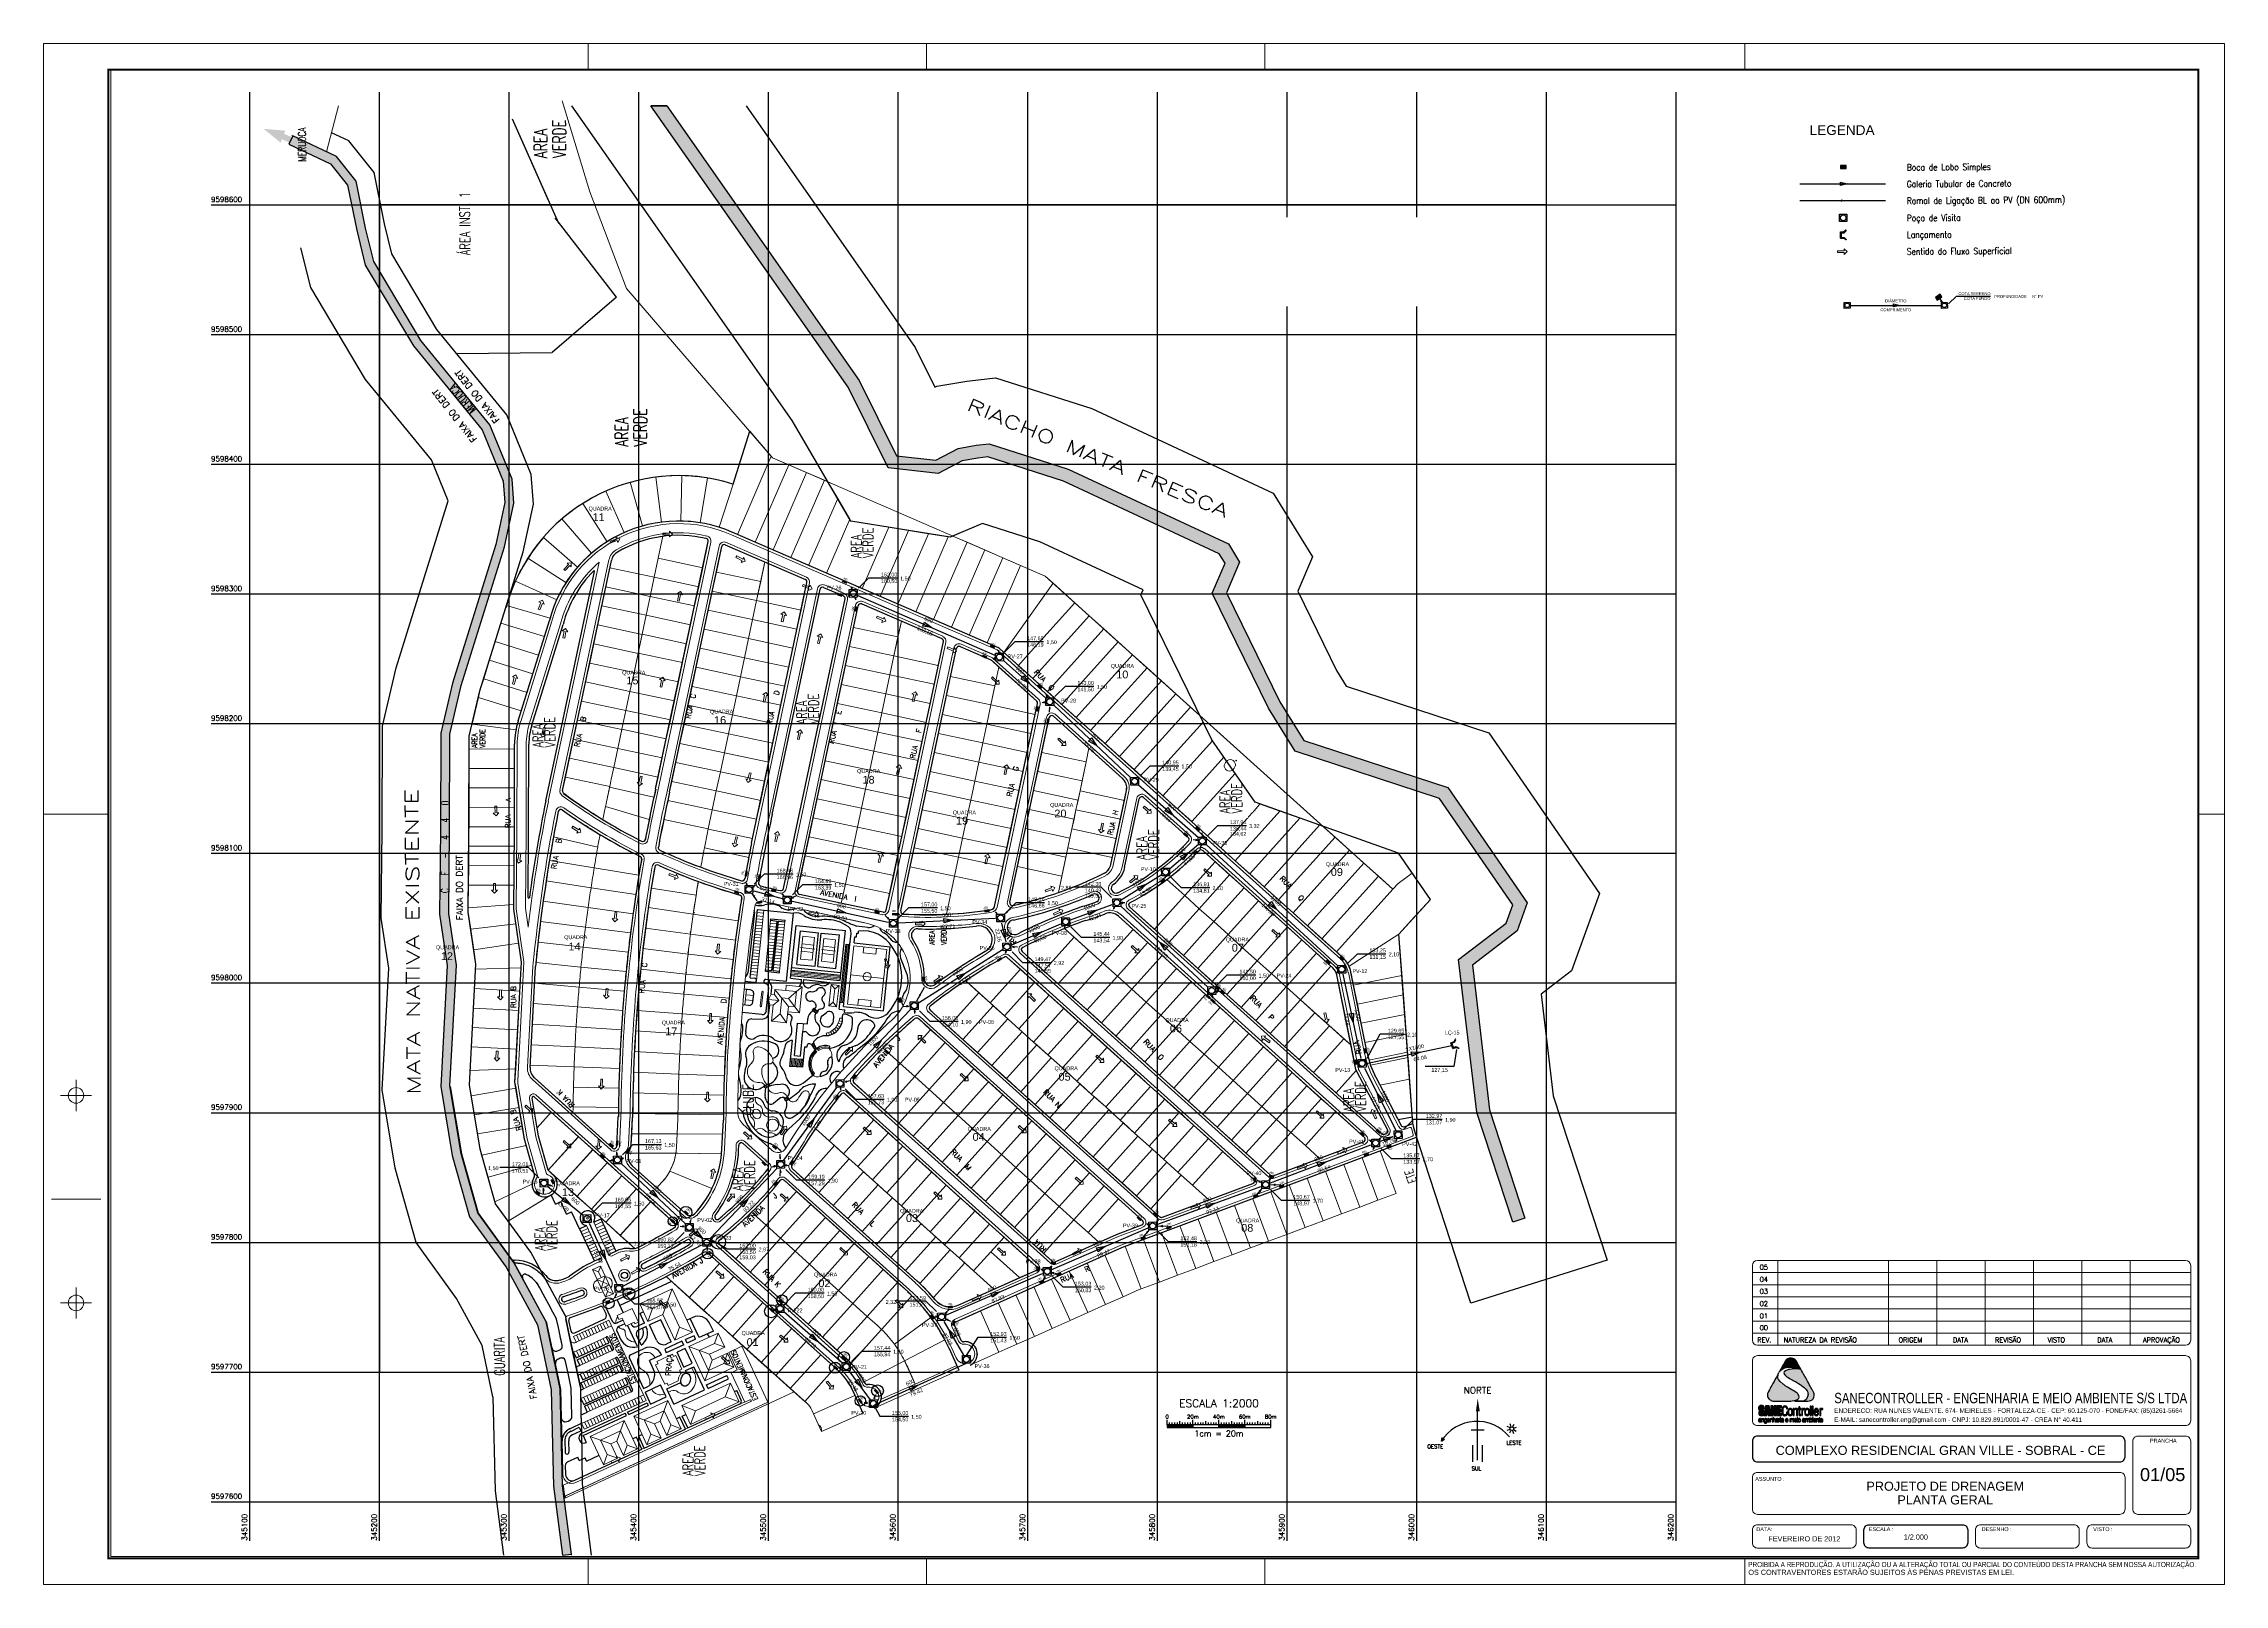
# Paper-space layout 'Layout1' of a CAD drawing. Header units: inches, sheet in millimetres. Extents: x -832 to 9, y 0 to 594.
# The model-space entities are those that its viewports show. They can reach past a viewport. Long polylines and large blocks are cut down to what shows.
import ezdxf
from ezdxf.enums import TextEntityAlignment as Align

# ---------------------------------------------------------------- set-up
doc = ezdxf.new("R2010")
doc.units = ezdxf.units.IN
doc.header["$LTSCALE"] = 20
doc.header["$MEASUREMENT"] = 0
for name, pattern in [('CONTINUO', [0]), ('DASHDOT', [1, 0.5, -0.25, 0, -0.25]), ('DASHDOTX2', [2, 1, -0.5, 0, -0.5])]:
    doc.linetypes.add(name, pattern=pattern)
doc.layers.get('0').update_dxf_attribs({"color": 4})
for name, color, linetype in [('.Camada 1', 8, 'Continuous'), ('2000-Símbolos_Gráficos', 1, 'Continuous'), ('2000-Top_malha_coord', 2, 'Continuous'), ('2000-txt_r80', 2, 'Continuous'), ('Asfalto', 253, 'Continuous'), ('Associacao', 7, 'Continuous'), ('BL', 4, 'Continuous'), ('Boca_de_lobo', 7, 'Continuous'), ('Camada 2', 8, 'DASHDOT'), ('CARIMBO', 7, 'Continuous'), ('CINZA2', 254, 'Continuous'), ('COTA-PROF', 7, 'Continuous'), ('Escala', 7, 'Continuous'), ('GEOMETR', 7, 'Continuous'), ('Hidrologia', 130, 'Continuous'), ('Lançamento', 7, 'Continuous'), ('LAYER2', 3, 'Continuous'), ('Nº Quadras', 6, 'Continuous'), ('PROF-PV', 7, 'Continuous'), ('PV', 7, 'Continuous'), ('Quadra', 7, 'Continuous'), ('Quadra txt', 2, 'Continuous'), ('Rede_Projetada', 7, 'Continuous'), ('Símbolos_Gráficos', 1, 'Continuous'), ('TEXT02', 3, 'Continuous'), ('TEXTO', 7, 'Continuous'), ('Top_malha_coord', 8, 'Continuous'), ('Tubo', 5, 'Continuous'), ('TXT-BOCA_DE_LOBO', 7, 'Continuous'), ('TXT-PROF', 9, 'Continuous')]:
    doc.layers.add(name, color=color, linetype=linetype)
for name, color, linetype, lineweight in [('BASE', 8, 'Continuous', 5), ('Cercadura', 7, 'Continuous', 13), ('LAYER4', 251, 'Continuous', 5), ('MEIOFIO', 251, 'Continuous', 9), ('Setas', 7, 'Continuous', 9)]:
    doc.layers.add(name, color=color, linetype=linetype, lineweight=lineweight)
doc.styles.add('ARIAL', font='arial.ttf', dxfattribs={"height": 340})
doc.styles.add('Escala', font='romans.shx')
doc.styles.add('r100', font='romans.shx')
doc.styles.add('r60', font='romans.shx')
doc.styles.add('r80', font='romans.shx')
doc.styles.add('ROMANS', font='romans.shx', dxfattribs={"width": 0.8, "height": 8})
doc.styles.add('SANSSERIF', font='sanss___.ttf')
doc.styles.add('VBAESTILO', font='arial.ttf')

# ---------------------------------------------------------------- blocks, each defined once
blk = doc.blocks.new('A$C4AAD6040')
h = blk.add_hatch(color=8)
edge = h.paths.add_edge_path()
edge.add_spline(control_points=[(-71.57, -17.55), (-71.57, -17.55), (-75.66, -17.55), (-75.66, -17.55), (-75.66, -17.55), (-76.28, -17.55), (-76.76, -17.59), (-77.36, -17.26), (-77.36, -17.26), (-78.24, -16.78), (-78.9, -15.69), (-78.69, -14.76), (-78.69, -14.76), (-78.61, -14.41), (-78.44, -14.07), (-78.23, -13.69), (-78.23, -13.69), (-77.35, -12.08), (-76.48, -10.46), (-75.59, -8.85), (-75.59, -8.85), (-75.48, -8.66), (-74.48, -6.87), (-74.38, -6.68), (-74.38, -6.68), (-74.92, -8.25), (-74.69, -9.37), (-72.67, -11), (-72.67, -11), (-70.26, -12.93), (-66.51, -14.48), (-66.51, -15.85), (-66.51, -15.85), (-66.51, -16.53), (-67.13, -16.96), (-68.08, -17.24), (-68.08, -17.24), (-69.19, -17.56), (-70.43, -17.55), (-71.57, -17.55)], knot_values=[0, 0, 0, 0, 0.1, 0.1, 0.1, 0.1, 0.2, 0.2, 0.2, 0.2, 0.3, 0.3, 0.3, 0.3, 0.4, 0.4, 0.4, 0.4, 0.5, 0.5, 0.5, 0.5, 0.6, 0.6, 0.6, 0.6, 0.7, 0.7, 0.7, 0.7, 0.8, 0.8, 0.8, 0.8, 0.9, 0.9, 0.9, 0.9, 1, 1, 1, 1], degree=3, periodic=0)
h = blk.add_hatch(color=8)
edge = h.paths.add_edge_path()
edge.add_spline(control_points=[(-67.54, -2.18), (-66.72, -3.62), (-66.33, -4.33), (-65.86, -5.16), (-65.86, -5.16), (-67.8, -4.8), (-72.44, -3.92), (-74.27, -6.44), (-74.27, -6.44), (-74.22, -6.35), (-73.68, -5.44), (-73.63, -5.36), (-73.63, -5.36), (-73.07, -4.35), (-72.51, -3.35), (-71.96, -2.34), (-71.96, -2.34), (-71.89, -2.21), (-71.82, -2.09), (-71.73, -1.98), (-71.73, -1.98), (-71.28, -1.36), (-70.54, -0.96), (-69.7, -0.96), (-69.7, -0.96), (-68.77, -0.96), (-67.96, -1.45), (-67.54, -2.18), (-67.54, -2.18), (-67.54, -2.18), (-67.54, -2.18), (-67.54, -2.18)], knot_values=[0, 0, 0, 0, 0.125, 0.125, 0.125, 0.125, 0.25, 0.25, 0.25, 0.25, 0.375, 0.375, 0.375, 0.375, 0.5, 0.5, 0.5, 0.5, 0.625, 0.625, 0.625, 0.625, 0.75, 0.75, 0.75, 0.75, 0.875, 0.875, 0.875, 0.875, 1, 1, 1, 1], degree=3, periodic=0)
h = blk.add_hatch(color=8)
edge = h.paths.add_edge_path()
edge.add_spline(control_points=[(-65.86, -5.17), (-65.47, -5.87), (-65.02, -6.67), (-64.25, -8.06), (-64.25, -8.06), (-64.25, -8.06), (-61.48, -13.15), (-61.48, -13.15), (-61.48, -13.15), (-61.12, -13.8), (-60.69, -14.39), (-60.71, -15.18), (-60.71, -15.18), (-60.72, -16.09), (-61.18, -16.88), (-61.94, -17.28), (-61.94, -17.28), (-62.46, -17.55), (-63.31, -17.55), (-63.53, -17.55), (-63.53, -17.55), (-63.53, -17.55), (-68.2, -17.55), (-68.2, -17.55), (-68.2, -17.55), (-66.42, -17.52), (-63.56, -17.74), (-63.12, -15.45), (-63.12, -15.45), (-62.84, -14.04), (-64, -12.72), (-65.57, -11.54), (-65.57, -11.54), (-67.36, -10.18), (-69.8, -9.13), (-71.19, -8.13), (-71.19, -8.13), (-72.66, -7.07), (-72.55, -5.93), (-70.63, -5.41), (-70.63, -5.41), (-68.94, -4.95), (-66.48, -5.06), (-65.86, -5.17)], knot_values=[0, 0, 0, 0, 0.090909, 0.090909, 0.090909, 0.090909, 0.181818, 0.181818, 0.181818, 0.181818, 0.272727, 0.272727, 0.272727, 0.272727, 0.363636, 0.363636, 0.363636, 0.363636, 0.454545, 0.454545, 0.454545, 0.454545, 0.545455, 0.545455, 0.545455, 0.545455, 0.636364, 0.636364, 0.636364, 0.636364, 0.727273, 0.727273, 0.727273, 0.727273, 0.818182, 0.818182, 0.818182, 0.818182, 0.909091, 0.909091, 0.909091, 0.909091, 1, 1, 1, 1], degree=3, periodic=0)
h = blk.add_hatch(color=8)
edge = h.paths.add_edge_path()
edge.add_spline(control_points=[(-79.97, -20.45), (-79.97, -20.45), (-80.88, -20.45), (-80.88, -20.45), (-80.88, -20.45), (-80.88, -20.45), (-80.88, -20.17), (-80.88, -20.17), (-80.88, -20.17), (-80.88, -20.04), (-80.9, -19.95), (-80.92, -19.92), (-80.92, -19.92), (-80.94, -19.88), (-80.98, -19.87), (-81.04, -19.87), (-81.04, -19.87), (-81.09, -19.87), (-81.14, -19.89), (-81.17, -19.94), (-81.17, -19.94), (-81.2, -19.99), (-81.21, -20.06), (-81.21, -20.16), (-81.21, -20.16), (-81.21, -20.28), (-81.2, -20.38), (-81.16, -20.44), (-81.16, -20.44), (-81.13, -20.5), (-81.04, -20.58), (-80.89, -20.67), (-80.89, -20.67), (-80.45, -20.93), (-80.18, -21.14), (-80.06, -21.31), (-80.06, -21.31), (-79.95, -21.47), (-79.89, -21.74), (-79.89, -22.11), (-79.89, -22.11), (-79.89, -22.38), (-79.92, -22.58), (-79.99, -22.71), (-79.99, -22.71), (-80.05, -22.83), (-80.17, -22.94), (-80.35, -23.03), (-80.35, -23.03), (-80.53, -23.11), (-80.74, -23.16), (-80.98, -23.16), (-80.98, -23.16), (-81.24, -23.16), (-81.47, -23.1), (-81.65, -23.01), (-81.65, -23.01), (-81.84, -22.91), (-81.96, -22.78), (-82.02, -22.63), (-82.02, -22.63), (-82.07, -22.47), (-82.1, -22.25), (-82.1, -21.97), (-82.1, -21.97), (-82.1, -21.97), (-82.1, -21.73), (-82.1, -21.73), (-82.1, -21.73), (-82.1, -21.73), (-81.19, -21.73), (-81.19, -21.73), (-81.19, -21.73), (-81.19, -21.73), (-81.19, -22.18), (-81.19, -22.18), (-81.19, -22.18), (-81.19, -22.33), (-81.18, -22.42), (-81.15, -22.46), (-81.15, -22.46), (-81.13, -22.5), (-81.08, -22.52), (-81.02, -22.52), (-81.02, -22.52), (-80.95, -22.52), (-80.9, -22.49), (-80.87, -22.44), (-80.87, -22.44), (-80.84, -22.39), (-80.82, -22.31), (-80.82, -22.21), (-80.82, -22.21), (-80.82, -21.99), (-80.85, -21.84), (-80.91, -21.78), (-80.91, -21.78), (-80.98, -21.71), (-81.13, -21.59), (-81.37, -21.43), (-81.37, -21.43), (-81.62, -21.27), (-81.78, -21.16), (-81.86, -21.08), (-81.86, -21.08), (-81.94, -21.01), (-82, -20.91), (-82.05, -20.78), (-82.05, -20.78), (-82.11, -20.65), (-82.13, -20.49), (-82.13, -20.29), (-82.13, -20.29), (-82.13, -20), (-82.09, -19.79), (-82.02, -19.65), (-82.02, -19.65), (-81.95, -19.52), (-81.83, -19.42), (-81.66, -19.34), (-81.66, -19.34), (-81.5, -19.27), (-81.3, -19.23), (-81.07, -19.23), (-81.07, -19.23), (-80.81, -19.23), (-80.6, -19.27), (-80.42, -19.35), (-80.42, -19.35), (-80.24, -19.43), (-80.12, -19.54), (-80.06, -19.66), (-80.06, -19.66), (-80, -19.79), (-79.97, -20), (-79.97, -20.3), (-79.97, -20.3), (-79.97, -20.3), (-79.97, -20.45), (-79.97, -20.45)], knot_values=[0, 0, 0, 0, 0.028571, 0.028571, 0.028571, 0.028571, 0.057143, 0.057143, 0.057143, 0.057143, 0.085714, 0.085714, 0.085714, 0.085714, 0.114286, 0.114286, 0.114286, 0.114286, 0.142857, 0.142857, 0.142857, 0.142857, 0.171429, 0.171429, 0.171429, 0.171429, 0.2, 0.2, 0.2, 0.2, 0.228571, 0.228571, 0.228571, 0.228571, 0.257143, 0.257143, 0.257143, 0.257143, 0.285714, 0.285714, 0.285714, 0.285714, 0.314286, 0.314286, 0.314286, 0.314286, 0.342857, 0.342857, 0.342857, 0.342857, 0.371429, 0.371429, 0.371429, 0.371429, 0.4, 0.4, 0.4, 0.4, 0.428571, 0.428571, 0.428571, 0.428571, 0.457143, 0.457143, 0.457143, 0.457143, 0.485714, 0.485714, 0.485714, 0.485714, 0.514286, 0.514286, 0.514286, 0.514286, 0.542857, 0.542857, 0.542857, 0.542857, 0.571429, 0.571429, 0.571429, 0.571429, 0.6, 0.6, 0.6, 0.6, 0.628571, 0.628571, 0.628571, 0.628571, 0.657143, 0.657143, 0.657143, 0.657143, 0.685714, 0.685714, 0.685714, 0.685714, 0.714286, 0.714286, 0.714286, 0.714286, 0.742857, 0.742857, 0.742857, 0.742857, 0.771429, 0.771429, 0.771429, 0.771429, 0.8, 0.8, 0.8, 0.8, 0.828571, 0.828571, 0.828571, 0.828571, 0.857143, 0.857143, 0.857143, 0.857143, 0.885714, 0.885714, 0.885714, 0.885714, 0.914286, 0.914286, 0.914286, 0.914286, 0.942857, 0.942857, 0.942857, 0.942857, 0.971429, 0.971429, 0.971429, 0.971429, 1, 1, 1, 1], degree=3, periodic=0)
h = blk.add_hatch(color=8)
edge = h.paths.add_edge_path(flags=16)
edge.add_spline(control_points=[(-81.92, -24.81), (-81.92, -24.81), (-81.27, -24.81), (-81.27, -24.81), (-81.27, -24.81), (-81.28, -24.71), (-81.31, -24.63), (-81.35, -24.58), (-81.35, -24.58), (-81.41, -24.5), (-81.49, -24.46), (-81.59, -24.46), (-81.59, -24.46), (-81.68, -24.46), (-81.76, -24.49), (-81.82, -24.55), (-81.82, -24.55), (-81.88, -24.62), (-81.91, -24.7), (-81.92, -24.81)], knot_values=[0, 0, 0, 0, 0.2, 0.2, 0.2, 0.2, 0.4, 0.4, 0.4, 0.4, 0.6, 0.6, 0.6, 0.6, 0.8, 0.8, 0.8, 0.8, 1, 1, 1, 1], degree=3, periodic=0)
edge = h.paths.add_edge_path()
edge.add_spline(control_points=[(-81.27, -25.14), (-81.27, -25.14), (-81.07, -25.17), (-81.07, -25.17), (-81.07, -25.17), (-81.1, -25.3), (-81.16, -25.39), (-81.25, -25.46), (-81.25, -25.46), (-81.34, -25.53), (-81.45, -25.57), (-81.58, -25.57), (-81.58, -25.57), (-81.75, -25.57), (-81.89, -25.51), (-81.98, -25.4), (-81.98, -25.4), (-82.08, -25.29), (-82.13, -25.14), (-82.13, -24.94), (-82.13, -24.94), (-82.13, -24.73), (-82.08, -24.57), (-81.98, -24.46), (-81.98, -24.46), (-81.88, -24.34), (-81.75, -24.29), (-81.59, -24.29), (-81.59, -24.29), (-81.44, -24.29), (-81.31, -24.34), (-81.21, -24.45), (-81.21, -24.45), (-81.11, -24.56), (-81.06, -24.72), (-81.06, -24.92), (-81.06, -24.92), (-81.06, -24.94), (-81.07, -24.95), (-81.07, -24.98), (-81.07, -24.98), (-81.07, -24.98), (-81.93, -24.98), (-81.93, -24.98), (-81.93, -24.98), (-81.92, -25.11), (-81.89, -25.22), (-81.82, -25.29), (-81.82, -25.29), (-81.76, -25.36), (-81.68, -25.4), (-81.58, -25.4), (-81.58, -25.4), (-81.51, -25.4), (-81.45, -25.38), (-81.4, -25.34), (-81.4, -25.34), (-81.34, -25.3), (-81.3, -25.23), (-81.27, -25.14)], knot_values=[0, 0, 0, 0, 0.066667, 0.066667, 0.066667, 0.066667, 0.133333, 0.133333, 0.133333, 0.133333, 0.2, 0.2, 0.2, 0.2, 0.266667, 0.266667, 0.266667, 0.266667, 0.333333, 0.333333, 0.333333, 0.333333, 0.4, 0.4, 0.4, 0.4, 0.466667, 0.466667, 0.466667, 0.466667, 0.533333, 0.533333, 0.533333, 0.533333, 0.6, 0.6, 0.6, 0.6, 0.666667, 0.666667, 0.666667, 0.666667, 0.733333, 0.733333, 0.733333, 0.733333, 0.8, 0.8, 0.8, 0.8, 0.866667, 0.866667, 0.866667, 0.866667, 0.933333, 0.933333, 0.933333, 0.933333, 1, 1, 1, 1], degree=3, periodic=0)
h = blk.add_hatch(color=8)
edge = h.paths.add_edge_path()
edge.add_spline(control_points=[(-80.98, -25.54), (-80.98, -25.54), (-80.98, -24.31), (-80.98, -24.31), (-80.98, -24.31), (-80.98, -24.31), (-80.8, -24.31), (-80.8, -24.31), (-80.8, -24.31), (-80.8, -24.31), (-80.8, -24.49), (-80.8, -24.49), (-80.8, -24.49), (-80.71, -24.35), (-80.59, -24.29), (-80.43, -24.29), (-80.43, -24.29), (-80.36, -24.29), (-80.3, -24.3), (-80.24, -24.33), (-80.24, -24.33), (-80.18, -24.35), (-80.14, -24.39), (-80.11, -24.43), (-80.11, -24.43), (-80.08, -24.47), (-80.06, -24.52), (-80.04, -24.58), (-80.04, -24.58), (-80.04, -24.62), (-80.03, -24.69), (-80.03, -24.79), (-80.03, -24.79), (-80.03, -24.79), (-80.03, -25.54), (-80.03, -25.54), (-80.03, -25.54), (-80.03, -25.54), (-80.23, -25.54), (-80.23, -25.54), (-80.23, -25.54), (-80.23, -25.54), (-80.23, -24.79), (-80.23, -24.79), (-80.23, -24.79), (-80.23, -24.71), (-80.24, -24.65), (-80.25, -24.6), (-80.25, -24.6), (-80.27, -24.56), (-80.3, -24.53), (-80.33, -24.5), (-80.33, -24.5), (-80.37, -24.48), (-80.42, -24.47), (-80.47, -24.47), (-80.47, -24.47), (-80.56, -24.47), (-80.63, -24.49), (-80.69, -24.55), (-80.69, -24.55), (-80.75, -24.61), (-80.78, -24.71), (-80.78, -24.87), (-80.78, -24.87), (-80.78, -24.87), (-80.78, -25.54), (-80.78, -25.54), (-80.78, -25.54), (-80.78, -25.54), (-80.98, -25.54), (-80.98, -25.54)], knot_values=[0, 0, 0, 0, 0.055556, 0.055556, 0.055556, 0.055556, 0.111111, 0.111111, 0.111111, 0.111111, 0.166667, 0.166667, 0.166667, 0.166667, 0.222222, 0.222222, 0.222222, 0.222222, 0.277778, 0.277778, 0.277778, 0.277778, 0.333333, 0.333333, 0.333333, 0.333333, 0.388889, 0.388889, 0.388889, 0.388889, 0.444444, 0.444444, 0.444444, 0.444444, 0.5, 0.5, 0.5, 0.5, 0.555556, 0.555556, 0.555556, 0.555556, 0.611111, 0.611111, 0.611111, 0.611111, 0.666667, 0.666667, 0.666667, 0.666667, 0.722222, 0.722222, 0.722222, 0.722222, 0.777778, 0.777778, 0.777778, 0.777778, 0.833333, 0.833333, 0.833333, 0.833333, 0.888889, 0.888889, 0.888889, 0.888889, 0.944444, 0.944444, 0.944444, 0.944444, 1, 1, 1, 1], degree=3, periodic=0)
h = blk.add_hatch(color=8)
edge = h.paths.add_edge_path(flags=16)
edge.add_spline(control_points=[(-79.76, -24.9), (-79.76, -25.07), (-79.73, -25.18), (-79.67, -25.26), (-79.67, -25.26), (-79.61, -25.33), (-79.53, -25.37), (-79.44, -25.37), (-79.44, -25.37), (-79.35, -25.37), (-79.27, -25.33), (-79.21, -25.26), (-79.21, -25.26), (-79.15, -25.18), (-79.12, -25.07), (-79.12, -24.91), (-79.12, -24.91), (-79.12, -24.76), (-79.15, -24.65), (-79.22, -24.57), (-79.22, -24.57), (-79.28, -24.5), (-79.35, -24.46), (-79.44, -24.46), (-79.44, -24.46), (-79.53, -24.46), (-79.6, -24.5), (-79.67, -24.57), (-79.67, -24.57), (-79.73, -24.65), (-79.76, -24.76), (-79.76, -24.9)], knot_values=[0, 0, 0, 0, 0.125, 0.125, 0.125, 0.125, 0.25, 0.25, 0.25, 0.25, 0.375, 0.375, 0.375, 0.375, 0.5, 0.5, 0.5, 0.5, 0.625, 0.625, 0.625, 0.625, 0.75, 0.75, 0.75, 0.75, 0.875, 0.875, 0.875, 0.875, 1, 1, 1, 1], degree=3, periodic=0)
edge = h.paths.add_edge_path()
edge.add_spline(control_points=[(-79.92, -25.64), (-79.92, -25.64), (-79.73, -25.67), (-79.73, -25.67), (-79.73, -25.67), (-79.72, -25.73), (-79.7, -25.78), (-79.66, -25.81), (-79.66, -25.81), (-79.61, -25.85), (-79.55, -25.86), (-79.46, -25.86), (-79.46, -25.86), (-79.37, -25.86), (-79.3, -25.85), (-79.25, -25.81), (-79.25, -25.81), (-79.2, -25.77), (-79.17, -25.71), (-79.15, -25.65), (-79.15, -25.65), (-79.14, -25.6), (-79.14, -25.51), (-79.14, -25.38), (-79.14, -25.38), (-79.22, -25.49), (-79.33, -25.54), (-79.46, -25.54), (-79.46, -25.54), (-79.62, -25.54), (-79.74, -25.48), (-79.83, -25.36), (-79.83, -25.36), (-79.92, -25.24), (-79.96, -25.09), (-79.96, -24.92), (-79.96, -24.92), (-79.96, -24.8), (-79.94, -24.69), (-79.9, -24.6), (-79.9, -24.6), (-79.86, -24.5), (-79.8, -24.42), (-79.73, -24.37), (-79.73, -24.37), (-79.65, -24.31), (-79.56, -24.29), (-79.46, -24.29), (-79.46, -24.29), (-79.32, -24.29), (-79.21, -24.34), (-79.12, -24.46), (-79.12, -24.46), (-79.12, -24.46), (-79.12, -24.31), (-79.12, -24.31), (-79.12, -24.31), (-79.12, -24.31), (-78.94, -24.31), (-78.94, -24.31), (-78.94, -24.31), (-78.94, -24.31), (-78.94, -25.37), (-78.94, -25.37), (-78.94, -25.37), (-78.94, -25.56), (-78.96, -25.7), (-78.99, -25.78), (-78.99, -25.78), (-79.03, -25.86), (-79.09, -25.92), (-79.17, -25.97), (-79.17, -25.97), (-79.25, -26.01), (-79.35, -26.04), (-79.46, -26.04), (-79.46, -26.04), (-79.6, -26.04), (-79.71, -26), (-79.8, -25.94), (-79.8, -25.94), (-79.88, -25.87), (-79.92, -25.77), (-79.92, -25.64)], knot_values=[0, 0, 0, 0, 0.047619, 0.047619, 0.047619, 0.047619, 0.095238, 0.095238, 0.095238, 0.095238, 0.142857, 0.142857, 0.142857, 0.142857, 0.190476, 0.190476, 0.190476, 0.190476, 0.238095, 0.238095, 0.238095, 0.238095, 0.285714, 0.285714, 0.285714, 0.285714, 0.333333, 0.333333, 0.333333, 0.333333, 0.380952, 0.380952, 0.380952, 0.380952, 0.428571, 0.428571, 0.428571, 0.428571, 0.47619, 0.47619, 0.47619, 0.47619, 0.52381, 0.52381, 0.52381, 0.52381, 0.571429, 0.571429, 0.571429, 0.571429, 0.619048, 0.619048, 0.619048, 0.619048, 0.666667, 0.666667, 0.666667, 0.666667, 0.714286, 0.714286, 0.714286, 0.714286, 0.761905, 0.761905, 0.761905, 0.761905, 0.809524, 0.809524, 0.809524, 0.809524, 0.857143, 0.857143, 0.857143, 0.857143, 0.904762, 0.904762, 0.904762, 0.904762, 0.952381, 0.952381, 0.952381, 0.952381, 1, 1, 1, 1], degree=3, periodic=0)
h = blk.add_hatch(color=8)
edge = h.paths.add_edge_path(flags=16)
edge.add_spline(control_points=[(-78.55, -21.73), (-78.6, -21.3), (-78.65, -20.78), (-78.7, -20.15), (-78.7, -20.15), (-78.8, -20.87), (-78.86, -21.4), (-78.88, -21.73), (-78.88, -21.73), (-78.88, -21.73), (-78.55, -21.73), (-78.55, -21.73)], knot_values=[0, 0, 0, 0, 0.333333, 0.333333, 0.333333, 0.333333, 0.666667, 0.666667, 0.666667, 0.666667, 1, 1, 1, 1], degree=3, periodic=0)
edge = h.paths.add_edge_path()
edge.add_spline(control_points=[(-78.03, -19.31), (-78.03, -19.31), (-77.47, -23.08), (-77.47, -23.08), (-77.47, -23.08), (-77.47, -23.08), (-78.47, -23.08), (-78.47, -23.08), (-78.47, -23.08), (-78.47, -23.08), (-78.52, -22.4), (-78.52, -22.4), (-78.52, -22.4), (-78.52, -22.4), (-78.87, -22.4), (-78.87, -22.4), (-78.87, -22.4), (-78.87, -22.4), (-78.93, -23.08), (-78.93, -23.08), (-78.93, -23.08), (-78.93, -23.08), (-79.95, -23.08), (-79.95, -23.08), (-79.95, -23.08), (-79.95, -23.08), (-79.45, -19.31), (-79.45, -19.31), (-79.45, -19.31), (-79.45, -19.31), (-78.03, -19.31), (-78.03, -19.31)], knot_values=[0, 0, 0, 0, 0.125, 0.125, 0.125, 0.125, 0.25, 0.25, 0.25, 0.25, 0.375, 0.375, 0.375, 0.375, 0.5, 0.5, 0.5, 0.5, 0.625, 0.625, 0.625, 0.625, 0.75, 0.75, 0.75, 0.75, 0.875, 0.875, 0.875, 0.875, 1, 1, 1, 1], degree=3, periodic=0)
h = blk.add_hatch(color=8)
edge = h.paths.add_edge_path(flags=16)
edge.add_spline(control_points=[(-78.64, -24.81), (-78.64, -24.81), (-78, -24.81), (-78, -24.81), (-78, -24.81), (-78.01, -24.71), (-78.03, -24.63), (-78.07, -24.58), (-78.07, -24.58), (-78.13, -24.5), (-78.21, -24.46), (-78.31, -24.46), (-78.31, -24.46), (-78.4, -24.46), (-78.48, -24.49), (-78.54, -24.55), (-78.54, -24.55), (-78.6, -24.62), (-78.64, -24.7), (-78.64, -24.81)], knot_values=[0, 0, 0, 0, 0.2, 0.2, 0.2, 0.2, 0.4, 0.4, 0.4, 0.4, 0.6, 0.6, 0.6, 0.6, 0.8, 0.8, 0.8, 0.8, 1, 1, 1, 1], degree=3, periodic=0)
edge = h.paths.add_edge_path()
edge.add_spline(control_points=[(-78, -25.14), (-78, -25.14), (-77.8, -25.17), (-77.8, -25.17), (-77.8, -25.17), (-77.83, -25.3), (-77.89, -25.39), (-77.97, -25.46), (-77.97, -25.46), (-78.06, -25.53), (-78.17, -25.57), (-78.31, -25.57), (-78.31, -25.57), (-78.47, -25.57), (-78.61, -25.51), (-78.71, -25.4), (-78.71, -25.4), (-78.81, -25.29), (-78.86, -25.14), (-78.86, -24.94), (-78.86, -24.94), (-78.86, -24.73), (-78.81, -24.57), (-78.71, -24.46), (-78.71, -24.46), (-78.61, -24.34), (-78.48, -24.29), (-78.32, -24.29), (-78.32, -24.29), (-78.16, -24.29), (-78.03, -24.34), (-77.94, -24.45), (-77.94, -24.45), (-77.84, -24.56), (-77.79, -24.72), (-77.79, -24.92), (-77.79, -24.92), (-77.79, -24.94), (-77.79, -24.95), (-77.79, -24.98), (-77.79, -24.98), (-77.79, -24.98), (-78.65, -24.98), (-78.65, -24.98), (-78.65, -24.98), (-78.65, -25.11), (-78.61, -25.22), (-78.55, -25.29), (-78.55, -25.29), (-78.48, -25.36), (-78.4, -25.4), (-78.3, -25.4), (-78.3, -25.4), (-78.23, -25.4), (-78.17, -25.38), (-78.12, -25.34), (-78.12, -25.34), (-78.07, -25.3), (-78.03, -25.23), (-78, -25.14)], knot_values=[0, 0, 0, 0, 0.066667, 0.066667, 0.066667, 0.066667, 0.133333, 0.133333, 0.133333, 0.133333, 0.2, 0.2, 0.2, 0.2, 0.266667, 0.266667, 0.266667, 0.266667, 0.333333, 0.333333, 0.333333, 0.333333, 0.4, 0.4, 0.4, 0.4, 0.466667, 0.466667, 0.466667, 0.466667, 0.533333, 0.533333, 0.533333, 0.533333, 0.6, 0.6, 0.6, 0.6, 0.666667, 0.666667, 0.666667, 0.666667, 0.733333, 0.733333, 0.733333, 0.733333, 0.8, 0.8, 0.8, 0.8, 0.866667, 0.866667, 0.866667, 0.866667, 0.933333, 0.933333, 0.933333, 0.933333, 1, 1, 1, 1], degree=3, periodic=0)
h = blk.add_hatch(color=8)
edge = h.paths.add_edge_path()
edge.add_spline(control_points=[(-77.7, -25.54), (-77.7, -25.54), (-77.7, -24.31), (-77.7, -24.31), (-77.7, -24.31), (-77.7, -24.31), (-77.52, -24.31), (-77.52, -24.31), (-77.52, -24.31), (-77.52, -24.31), (-77.52, -24.49), (-77.52, -24.49), (-77.52, -24.49), (-77.44, -24.35), (-77.32, -24.29), (-77.15, -24.29), (-77.15, -24.29), (-77.08, -24.29), (-77.02, -24.3), (-76.96, -24.33), (-76.96, -24.33), (-76.9, -24.35), (-76.86, -24.39), (-76.83, -24.43), (-76.83, -24.43), (-76.8, -24.47), (-76.78, -24.52), (-76.77, -24.58), (-76.77, -24.58), (-76.76, -24.62), (-76.76, -24.69), (-76.76, -24.79), (-76.76, -24.79), (-76.76, -24.79), (-76.76, -25.54), (-76.76, -25.54), (-76.76, -25.54), (-76.76, -25.54), (-76.96, -25.54), (-76.96, -25.54), (-76.96, -25.54), (-76.96, -25.54), (-76.96, -24.79), (-76.96, -24.79), (-76.96, -24.79), (-76.96, -24.71), (-76.96, -24.65), (-76.98, -24.6), (-76.98, -24.6), (-76.99, -24.56), (-77.02, -24.53), (-77.06, -24.5), (-77.06, -24.5), (-77.1, -24.48), (-77.14, -24.47), (-77.2, -24.47), (-77.2, -24.47), (-77.28, -24.47), (-77.35, -24.49), (-77.41, -24.55), (-77.41, -24.55), (-77.47, -24.61), (-77.5, -24.71), (-77.5, -24.87), (-77.5, -24.87), (-77.5, -24.87), (-77.5, -25.54), (-77.5, -25.54), (-77.5, -25.54), (-77.5, -25.54), (-77.7, -25.54), (-77.7, -25.54)], knot_values=[0, 0, 0, 0, 0.055556, 0.055556, 0.055556, 0.055556, 0.111111, 0.111111, 0.111111, 0.111111, 0.166667, 0.166667, 0.166667, 0.166667, 0.222222, 0.222222, 0.222222, 0.222222, 0.277778, 0.277778, 0.277778, 0.277778, 0.333333, 0.333333, 0.333333, 0.333333, 0.388889, 0.388889, 0.388889, 0.388889, 0.444444, 0.444444, 0.444444, 0.444444, 0.5, 0.5, 0.5, 0.5, 0.555556, 0.555556, 0.555556, 0.555556, 0.611111, 0.611111, 0.611111, 0.611111, 0.666667, 0.666667, 0.666667, 0.666667, 0.722222, 0.722222, 0.722222, 0.722222, 0.777778, 0.777778, 0.777778, 0.777778, 0.833333, 0.833333, 0.833333, 0.833333, 0.888889, 0.888889, 0.888889, 0.888889, 0.944444, 0.944444, 0.944444, 0.944444, 1, 1, 1, 1], degree=3, periodic=0)
h = blk.add_hatch(color=8)
edge = h.paths.add_edge_path()
edge.add_spline(control_points=[(-75.25, -19.31), (-75.25, -19.31), (-75.25, -23.08), (-75.25, -23.08), (-75.25, -23.08), (-75.25, -23.08), (-76.11, -23.08), (-76.11, -23.08), (-76.11, -23.08), (-76.11, -23.08), (-76.62, -21.36), (-76.62, -21.36), (-76.62, -21.36), (-76.62, -21.36), (-76.62, -23.08), (-76.62, -23.08), (-76.62, -23.08), (-76.62, -23.08), (-77.44, -23.08), (-77.44, -23.08), (-77.44, -23.08), (-77.44, -23.08), (-77.44, -19.31), (-77.44, -19.31), (-77.44, -19.31), (-77.44, -19.31), (-76.62, -19.31), (-76.62, -19.31), (-76.62, -19.31), (-76.62, -19.31), (-76.07, -21), (-76.07, -21), (-76.07, -21), (-76.07, -21), (-76.07, -19.31), (-76.07, -19.31), (-76.07, -19.31), (-76.07, -19.31), (-75.25, -19.31), (-75.25, -19.31)], knot_values=[0, 0, 0, 0, 0.1, 0.1, 0.1, 0.1, 0.2, 0.2, 0.2, 0.2, 0.3, 0.3, 0.3, 0.3, 0.4, 0.4, 0.4, 0.4, 0.5, 0.5, 0.5, 0.5, 0.6, 0.6, 0.6, 0.6, 0.7, 0.7, 0.7, 0.7, 0.8, 0.8, 0.8, 0.8, 0.9, 0.9, 0.9, 0.9, 1, 1, 1, 1], degree=3, periodic=0)
h = blk.add_hatch(color=8)
edge = h.paths.add_edge_path()
edge.add_spline(control_points=[(-76.61, -25.54), (-76.61, -25.54), (-76.61, -23.85), (-76.61, -23.85), (-76.61, -23.85), (-76.61, -23.85), (-76.41, -23.85), (-76.41, -23.85), (-76.41, -23.85), (-76.41, -23.85), (-76.41, -24.45), (-76.41, -24.45), (-76.41, -24.45), (-76.32, -24.34), (-76.2, -24.29), (-76.06, -24.29), (-76.06, -24.29), (-75.98, -24.29), (-75.9, -24.3), (-75.84, -24.34), (-75.84, -24.34), (-75.78, -24.38), (-75.73, -24.42), (-75.71, -24.49), (-75.71, -24.49), (-75.68, -24.55), (-75.66, -24.64), (-75.66, -24.76), (-75.66, -24.76), (-75.66, -24.76), (-75.66, -25.54), (-75.66, -25.54), (-75.66, -25.54), (-75.66, -25.54), (-75.86, -25.54), (-75.86, -25.54), (-75.86, -25.54), (-75.86, -25.54), (-75.86, -24.76), (-75.86, -24.76), (-75.86, -24.76), (-75.86, -24.66), (-75.88, -24.58), (-75.92, -24.54), (-75.92, -24.54), (-75.97, -24.49), (-76.03, -24.46), (-76.11, -24.46), (-76.11, -24.46), (-76.16, -24.46), (-76.22, -24.48), (-76.27, -24.51), (-76.27, -24.51), (-76.32, -24.54), (-76.36, -24.59), (-76.38, -24.64), (-76.38, -24.64), (-76.4, -24.7), (-76.41, -24.77), (-76.41, -24.87), (-76.41, -24.87), (-76.41, -24.87), (-76.41, -25.54), (-76.41, -25.54), (-76.41, -25.54), (-76.41, -25.54), (-76.61, -25.54), (-76.61, -25.54)], knot_values=[0, 0, 0, 0, 0.058824, 0.058824, 0.058824, 0.058824, 0.117647, 0.117647, 0.117647, 0.117647, 0.176471, 0.176471, 0.176471, 0.176471, 0.235294, 0.235294, 0.235294, 0.235294, 0.294118, 0.294118, 0.294118, 0.294118, 0.352941, 0.352941, 0.352941, 0.352941, 0.411765, 0.411765, 0.411765, 0.411765, 0.470588, 0.470588, 0.470588, 0.470588, 0.529412, 0.529412, 0.529412, 0.529412, 0.588235, 0.588235, 0.588235, 0.588235, 0.647059, 0.647059, 0.647059, 0.647059, 0.705882, 0.705882, 0.705882, 0.705882, 0.764706, 0.764706, 0.764706, 0.764706, 0.823529, 0.823529, 0.823529, 0.823529, 0.882353, 0.882353, 0.882353, 0.882353, 0.941176, 0.941176, 0.941176, 0.941176, 1, 1, 1, 1], degree=3, periodic=0)
h = blk.add_hatch(color=8)
edge = h.paths.add_edge_path(flags=16)
edge.add_spline(control_points=[(-74.78, -24.92), (-74.85, -24.95), (-74.95, -24.98), (-75.1, -25), (-75.1, -25), (-75.18, -25.01), (-75.24, -25.03), (-75.27, -25.04), (-75.27, -25.04), (-75.3, -25.06), (-75.33, -25.08), (-75.35, -25.11), (-75.35, -25.11), (-75.36, -25.14), (-75.37, -25.17), (-75.37, -25.21), (-75.37, -25.21), (-75.37, -25.27), (-75.35, -25.31), (-75.31, -25.35), (-75.31, -25.35), (-75.27, -25.39), (-75.22, -25.4), (-75.14, -25.4), (-75.14, -25.4), (-75.06, -25.4), (-75, -25.39), (-74.94, -25.35), (-74.94, -25.35), (-74.88, -25.32), (-74.84, -25.27), (-74.81, -25.21), (-74.81, -25.21), (-74.79, -25.16), (-74.78, -25.09), (-74.78, -25), (-74.78, -25), (-74.78, -25), (-74.78, -24.92), (-74.78, -24.92)], knot_values=[0, 0, 0, 0, 0.1, 0.1, 0.1, 0.1, 0.2, 0.2, 0.2, 0.2, 0.3, 0.3, 0.3, 0.3, 0.4, 0.4, 0.4, 0.4, 0.5, 0.5, 0.5, 0.5, 0.6, 0.6, 0.6, 0.6, 0.7, 0.7, 0.7, 0.7, 0.8, 0.8, 0.8, 0.8, 0.9, 0.9, 0.9, 0.9, 1, 1, 1, 1], degree=3, periodic=0)
edge = h.paths.add_edge_path()
edge.add_spline(control_points=[(-74.76, -25.39), (-74.83, -25.45), (-74.9, -25.5), (-74.97, -25.53), (-74.97, -25.53), (-75.04, -25.55), (-75.11, -25.57), (-75.19, -25.57), (-75.19, -25.57), (-75.31, -25.57), (-75.41, -25.53), (-75.48, -25.47), (-75.48, -25.47), (-75.55, -25.4), (-75.58, -25.32), (-75.58, -25.22), (-75.58, -25.22), (-75.58, -25.16), (-75.57, -25.1), (-75.54, -25.05), (-75.54, -25.05), (-75.52, -25), (-75.48, -24.96), (-75.44, -24.93), (-75.44, -24.93), (-75.4, -24.9), (-75.35, -24.88), (-75.3, -24.86), (-75.3, -24.86), (-75.26, -24.85), (-75.2, -24.84), (-75.13, -24.83), (-75.13, -24.83), (-74.97, -24.81), (-74.85, -24.79), (-74.78, -24.76), (-74.78, -24.76), (-74.78, -24.73), (-74.78, -24.71), (-74.78, -24.71), (-74.78, -24.71), (-74.78, -24.62), (-74.79, -24.56), (-74.83, -24.53), (-74.83, -24.53), (-74.88, -24.48), (-74.96, -24.46), (-75.05, -24.46), (-75.05, -24.46), (-75.15, -24.46), (-75.22, -24.47), (-75.26, -24.51), (-75.26, -24.51), (-75.3, -24.54), (-75.34, -24.6), (-75.36, -24.69), (-75.36, -24.69), (-75.36, -24.69), (-75.55, -24.66), (-75.55, -24.66), (-75.55, -24.66), (-75.53, -24.58), (-75.5, -24.51), (-75.46, -24.45), (-75.46, -24.45), (-75.42, -24.4), (-75.36, -24.36), (-75.29, -24.33), (-75.29, -24.33), (-75.21, -24.3), (-75.13, -24.29), (-75.03, -24.29), (-75.03, -24.29), (-74.93, -24.29), (-74.85, -24.3), (-74.79, -24.32), (-74.79, -24.32), (-74.72, -24.35), (-74.68, -24.38), (-74.65, -24.42), (-74.65, -24.42), (-74.62, -24.45), (-74.6, -24.5), (-74.59, -24.56), (-74.59, -24.56), (-74.58, -24.59), (-74.58, -24.66), (-74.58, -24.75), (-74.58, -24.75), (-74.58, -24.75), (-74.58, -25.03), (-74.58, -25.03), (-74.58, -25.03), (-74.58, -25.22), (-74.57, -25.34), (-74.57, -25.39), (-74.57, -25.39), (-74.56, -25.44), (-74.54, -25.49), (-74.52, -25.54), (-74.52, -25.54), (-74.52, -25.54), (-74.72, -25.54), (-74.72, -25.54), (-74.72, -25.54), (-74.74, -25.5), (-74.75, -25.45), (-74.76, -25.39)], knot_values=[0, 0, 0, 0, 0.037037, 0.037037, 0.037037, 0.037037, 0.074074, 0.074074, 0.074074, 0.074074, 0.111111, 0.111111, 0.111111, 0.111111, 0.148148, 0.148148, 0.148148, 0.148148, 0.185185, 0.185185, 0.185185, 0.185185, 0.222222, 0.222222, 0.222222, 0.222222, 0.259259, 0.259259, 0.259259, 0.259259, 0.296296, 0.296296, 0.296296, 0.296296, 0.333333, 0.333333, 0.333333, 0.333333, 0.37037, 0.37037, 0.37037, 0.37037, 0.407407, 0.407407, 0.407407, 0.407407, 0.444444, 0.444444, 0.444444, 0.444444, 0.481481, 0.481481, 0.481481, 0.481481, 0.518519, 0.518519, 0.518519, 0.518519, 0.555556, 0.555556, 0.555556, 0.555556, 0.592593, 0.592593, 0.592593, 0.592593, 0.62963, 0.62963, 0.62963, 0.62963, 0.666667, 0.666667, 0.666667, 0.666667, 0.703704, 0.703704, 0.703704, 0.703704, 0.740741, 0.740741, 0.740741, 0.740741, 0.777778, 0.777778, 0.777778, 0.777778, 0.814815, 0.814815, 0.814815, 0.814815, 0.851852, 0.851852, 0.851852, 0.851852, 0.888889, 0.888889, 0.888889, 0.888889, 0.925926, 0.925926, 0.925926, 0.925926, 0.962963, 0.962963, 0.962963, 0.962963, 1, 1, 1, 1], degree=3, periodic=0)
h = blk.add_hatch(color=8)
edge = h.paths.add_edge_path()
edge.add_spline(control_points=[(-74.99, -19.31), (-74.99, -19.31), (-73.36, -19.31), (-73.36, -19.31), (-73.36, -19.31), (-73.36, -19.31), (-73.36, -20.06), (-73.36, -20.06), (-73.36, -20.06), (-73.36, -20.06), (-74.01, -20.06), (-74.01, -20.06), (-74.01, -20.06), (-74.01, -20.06), (-74.01, -20.78), (-74.01, -20.78), (-74.01, -20.78), (-74.01, -20.78), (-73.4, -20.78), (-73.4, -20.78), (-73.4, -20.78), (-73.4, -20.78), (-73.4, -21.49), (-73.4, -21.49), (-73.4, -21.49), (-73.4, -21.49), (-74.01, -21.49), (-74.01, -21.49), (-74.01, -21.49), (-74.01, -21.49), (-74.01, -22.32), (-74.01, -22.32), (-74.01, -22.32), (-74.01, -22.32), (-73.3, -22.32), (-73.3, -22.32), (-73.3, -22.32), (-73.3, -22.32), (-73.3, -23.08), (-73.3, -23.08), (-73.3, -23.08), (-73.3, -23.08), (-74.99, -23.08), (-74.99, -23.08), (-74.99, -23.08), (-74.99, -23.08), (-74.99, -19.31), (-74.99, -19.31)], knot_values=[0, 0, 0, 0, 0.083333, 0.083333, 0.083333, 0.083333, 0.166667, 0.166667, 0.166667, 0.166667, 0.25, 0.25, 0.25, 0.25, 0.333333, 0.333333, 0.333333, 0.333333, 0.416667, 0.416667, 0.416667, 0.416667, 0.5, 0.5, 0.5, 0.5, 0.583333, 0.583333, 0.583333, 0.583333, 0.666667, 0.666667, 0.666667, 0.666667, 0.75, 0.75, 0.75, 0.75, 0.833333, 0.833333, 0.833333, 0.833333, 0.916667, 0.916667, 0.916667, 0.916667, 1, 1, 1, 1], degree=3, periodic=0)
h = blk.add_hatch(color=8)
edge = h.paths.add_edge_path()
edge.add_spline(control_points=[(-74.45, -25.54), (-74.45, -25.54), (-74.45, -24.31), (-74.45, -24.31), (-74.45, -24.31), (-74.45, -24.31), (-74.27, -24.31), (-74.27, -24.31), (-74.27, -24.31), (-74.27, -24.31), (-74.27, -24.5), (-74.27, -24.5), (-74.27, -24.5), (-74.23, -24.41), (-74.19, -24.36), (-74.15, -24.33), (-74.15, -24.33), (-74.11, -24.3), (-74.07, -24.29), (-74.02, -24.29), (-74.02, -24.29), (-73.95, -24.29), (-73.89, -24.31), (-73.82, -24.35), (-73.82, -24.35), (-73.82, -24.35), (-73.89, -24.55), (-73.89, -24.55), (-73.89, -24.55), (-73.93, -24.52), (-73.98, -24.5), (-74.03, -24.5), (-74.03, -24.5), (-74.07, -24.5), (-74.11, -24.51), (-74.15, -24.54), (-74.15, -24.54), (-74.18, -24.57), (-74.21, -24.61), (-74.22, -24.66), (-74.22, -24.66), (-74.24, -24.73), (-74.25, -24.81), (-74.25, -24.9), (-74.25, -24.9), (-74.25, -24.9), (-74.25, -25.54), (-74.25, -25.54), (-74.25, -25.54), (-74.25, -25.54), (-74.45, -25.54), (-74.45, -25.54)], knot_values=[0, 0, 0, 0, 0.076923, 0.076923, 0.076923, 0.076923, 0.153846, 0.153846, 0.153846, 0.153846, 0.230769, 0.230769, 0.230769, 0.230769, 0.307692, 0.307692, 0.307692, 0.307692, 0.384615, 0.384615, 0.384615, 0.384615, 0.461538, 0.461538, 0.461538, 0.461538, 0.538462, 0.538462, 0.538462, 0.538462, 0.615385, 0.615385, 0.615385, 0.615385, 0.692308, 0.692308, 0.692308, 0.692308, 0.769231, 0.769231, 0.769231, 0.769231, 0.846154, 0.846154, 0.846154, 0.846154, 0.923077, 0.923077, 0.923077, 0.923077, 1, 1, 1, 1], degree=3, periodic=0)
h = blk.add_hatch(color=8)
edge = h.paths.add_edge_path()
edge.add_spline(control_points=[(-73.79, -24.09), (-73.79, -24.09), (-73.79, -23.85), (-73.79, -23.85), (-73.79, -23.85), (-73.79, -23.85), (-73.59, -23.85), (-73.59, -23.85), (-73.59, -23.85), (-73.59, -23.85), (-73.59, -24.09), (-73.59, -24.09), (-73.59, -24.09), (-73.59, -24.09), (-73.79, -24.09), (-73.79, -24.09)], knot_values=[0, 0, 0, 0, 0.25, 0.25, 0.25, 0.25, 0.5, 0.5, 0.5, 0.5, 0.75, 0.75, 0.75, 0.75, 1, 1, 1, 1], degree=3, periodic=0)
edge = h.paths.add_edge_path()
edge.add_spline(control_points=[(-73.79, -25.54), (-73.79, -25.54), (-73.79, -24.31), (-73.79, -24.31), (-73.79, -24.31), (-73.79, -24.31), (-73.59, -24.31), (-73.59, -24.31), (-73.59, -24.31), (-73.59, -24.31), (-73.59, -25.54), (-73.59, -25.54), (-73.59, -25.54), (-73.59, -25.54), (-73.79, -25.54), (-73.79, -25.54)], knot_values=[0, 0, 0, 0, 0.25, 0.25, 0.25, 0.25, 0.5, 0.5, 0.5, 0.5, 0.75, 0.75, 0.75, 0.75, 1, 1, 1, 1], degree=3, periodic=0)
h = blk.add_hatch(color=8)
edge = h.paths.add_edge_path(flags=16)
edge.add_spline(control_points=[(-72.7, -24.92), (-72.77, -24.95), (-72.88, -24.98), (-73.02, -25), (-73.02, -25), (-73.1, -25.01), (-73.16, -25.03), (-73.19, -25.04), (-73.19, -25.04), (-73.23, -25.06), (-73.25, -25.08), (-73.27, -25.11), (-73.27, -25.11), (-73.29, -25.14), (-73.3, -25.17), (-73.3, -25.21), (-73.3, -25.21), (-73.3, -25.27), (-73.28, -25.31), (-73.24, -25.35), (-73.24, -25.35), (-73.2, -25.39), (-73.14, -25.4), (-73.06, -25.4), (-73.06, -25.4), (-72.99, -25.4), (-72.92, -25.39), (-72.86, -25.35), (-72.86, -25.35), (-72.8, -25.32), (-72.76, -25.27), (-72.73, -25.21), (-72.73, -25.21), (-72.71, -25.16), (-72.7, -25.09), (-72.7, -25), (-72.7, -25), (-72.7, -25), (-72.7, -24.92), (-72.7, -24.92)], knot_values=[0, 0, 0, 0, 0.1, 0.1, 0.1, 0.1, 0.2, 0.2, 0.2, 0.2, 0.3, 0.3, 0.3, 0.3, 0.4, 0.4, 0.4, 0.4, 0.5, 0.5, 0.5, 0.5, 0.6, 0.6, 0.6, 0.6, 0.7, 0.7, 0.7, 0.7, 0.8, 0.8, 0.8, 0.8, 0.9, 0.9, 0.9, 0.9, 1, 1, 1, 1], degree=3, periodic=0)
edge = h.paths.add_edge_path()
edge.add_spline(control_points=[(-72.68, -25.39), (-72.76, -25.45), (-72.83, -25.5), (-72.89, -25.53), (-72.89, -25.53), (-72.96, -25.55), (-73.03, -25.57), (-73.11, -25.57), (-73.11, -25.57), (-73.24, -25.57), (-73.34, -25.53), (-73.41, -25.47), (-73.41, -25.47), (-73.47, -25.4), (-73.51, -25.32), (-73.51, -25.22), (-73.51, -25.22), (-73.51, -25.16), (-73.49, -25.1), (-73.47, -25.05), (-73.47, -25.05), (-73.44, -25), (-73.41, -24.96), (-73.37, -24.93), (-73.37, -24.93), (-73.33, -24.9), (-73.28, -24.88), (-73.23, -24.86), (-73.23, -24.86), (-73.19, -24.85), (-73.13, -24.84), (-73.05, -24.83), (-73.05, -24.83), (-72.89, -24.81), (-72.78, -24.79), (-72.7, -24.76), (-72.7, -24.76), (-72.7, -24.73), (-72.7, -24.71), (-72.7, -24.71), (-72.7, -24.71), (-72.7, -24.62), (-72.72, -24.56), (-72.76, -24.53), (-72.76, -24.53), (-72.81, -24.48), (-72.88, -24.46), (-72.98, -24.46), (-72.98, -24.46), (-73.07, -24.46), (-73.14, -24.47), (-73.18, -24.51), (-73.18, -24.51), (-73.23, -24.54), (-73.26, -24.6), (-73.28, -24.69), (-73.28, -24.69), (-73.28, -24.69), (-73.47, -24.66), (-73.47, -24.66), (-73.47, -24.66), (-73.46, -24.58), (-73.43, -24.51), (-73.39, -24.45), (-73.39, -24.45), (-73.35, -24.4), (-73.29, -24.36), (-73.21, -24.33), (-73.21, -24.33), (-73.14, -24.3), (-73.05, -24.29), (-72.95, -24.29), (-72.95, -24.29), (-72.85, -24.29), (-72.77, -24.3), (-72.71, -24.32), (-72.71, -24.32), (-72.65, -24.35), (-72.6, -24.38), (-72.57, -24.42), (-72.57, -24.42), (-72.54, -24.45), (-72.52, -24.5), (-72.51, -24.56), (-72.51, -24.56), (-72.51, -24.59), (-72.5, -24.66), (-72.5, -24.75), (-72.5, -24.75), (-72.5, -24.75), (-72.5, -25.03), (-72.5, -25.03), (-72.5, -25.03), (-72.5, -25.22), (-72.5, -25.34), (-72.49, -25.39), (-72.49, -25.39), (-72.48, -25.44), (-72.46, -25.49), (-72.44, -25.54), (-72.44, -25.54), (-72.44, -25.54), (-72.65, -25.54), (-72.65, -25.54), (-72.65, -25.54), (-72.67, -25.5), (-72.68, -25.45), (-72.68, -25.39)], knot_values=[0, 0, 0, 0, 0.037037, 0.037037, 0.037037, 0.037037, 0.074074, 0.074074, 0.074074, 0.074074, 0.111111, 0.111111, 0.111111, 0.111111, 0.148148, 0.148148, 0.148148, 0.148148, 0.185185, 0.185185, 0.185185, 0.185185, 0.222222, 0.222222, 0.222222, 0.222222, 0.259259, 0.259259, 0.259259, 0.259259, 0.296296, 0.296296, 0.296296, 0.296296, 0.333333, 0.333333, 0.333333, 0.333333, 0.37037, 0.37037, 0.37037, 0.37037, 0.407407, 0.407407, 0.407407, 0.407407, 0.444444, 0.444444, 0.444444, 0.444444, 0.481481, 0.481481, 0.481481, 0.481481, 0.518519, 0.518519, 0.518519, 0.518519, 0.555556, 0.555556, 0.555556, 0.555556, 0.592593, 0.592593, 0.592593, 0.592593, 0.62963, 0.62963, 0.62963, 0.62963, 0.666667, 0.666667, 0.666667, 0.666667, 0.703704, 0.703704, 0.703704, 0.703704, 0.740741, 0.740741, 0.740741, 0.740741, 0.777778, 0.777778, 0.777778, 0.777778, 0.814815, 0.814815, 0.814815, 0.814815, 0.851852, 0.851852, 0.851852, 0.851852, 0.888889, 0.888889, 0.888889, 0.888889, 0.925926, 0.925926, 0.925926, 0.925926, 0.962963, 0.962963, 0.962963, 0.962963, 1, 1, 1, 1], degree=3, periodic=0)
h = blk.add_hatch(color=8)
edge = h.paths.add_edge_path()
edge.add_spline(control_points=[(-71.36, -21.79), (-71.36, -21.79), (-70.95, -21.79), (-70.95, -21.79), (-70.95, -21.79), (-70.95, -21.79), (-70.99, -22.22), (-70.99, -22.22), (-70.99, -22.22), (-71.02, -22.5), (-71.12, -22.73), (-71.3, -22.91), (-71.3, -22.91), (-71.48, -23.08), (-71.71, -23.17), (-71.99, -23.17), (-71.99, -23.17), (-72.38, -23.17), (-72.67, -23.03), (-72.85, -22.75), (-72.85, -22.75), (-73.02, -22.47), (-73.11, -22.06), (-73.11, -21.52), (-73.11, -21.52), (-73.11, -21.52), (-73.11, -21.26), (-73.11, -21.26), (-73.11, -21.26), (-73.11, -20.63), (-73.02, -20.17), (-72.84, -19.86), (-72.84, -19.86), (-72.65, -19.56), (-72.37, -19.41), (-71.98, -19.41), (-71.98, -19.41), (-71.67, -19.41), (-71.42, -19.5), (-71.23, -19.7), (-71.23, -19.7), (-71.05, -19.9), (-70.95, -20.15), (-70.95, -20.46), (-70.95, -20.46), (-70.95, -20.46), (-70.95, -20.56), (-70.95, -20.56), (-70.95, -20.56), (-70.95, -20.56), (-70.95, -20.56), (-70.95, -20.56), (-70.95, -20.56), (-70.95, -20.56), (-71.36, -20.56), (-71.36, -20.56), (-71.36, -20.56), (-71.36, -20.56), (-71.36, -20.56), (-71.36, -20.56), (-71.36, -20.56), (-71.38, -20.03), (-71.59, -19.77), (-72, -19.77), (-72, -19.77), (-72.23, -19.77), (-72.4, -19.87), (-72.52, -20.09), (-72.52, -20.09), (-72.64, -20.3), (-72.7, -20.75), (-72.7, -21.42), (-72.7, -21.42), (-72.7, -21.88), (-72.65, -22.23), (-72.54, -22.46), (-72.54, -22.46), (-72.43, -22.69), (-72.25, -22.81), (-72.01, -22.81), (-72.01, -22.81), (-71.65, -22.81), (-71.44, -22.56), (-71.39, -22.07), (-71.39, -22.07), (-71.39, -22.07), (-71.36, -21.79), (-71.36, -21.79)], knot_values=[0, 0, 0, 0, 0.045455, 0.045455, 0.045455, 0.045455, 0.090909, 0.090909, 0.090909, 0.090909, 0.136364, 0.136364, 0.136364, 0.136364, 0.181818, 0.181818, 0.181818, 0.181818, 0.227273, 0.227273, 0.227273, 0.227273, 0.272727, 0.272727, 0.272727, 0.272727, 0.318182, 0.318182, 0.318182, 0.318182, 0.363636, 0.363636, 0.363636, 0.363636, 0.409091, 0.409091, 0.409091, 0.409091, 0.454545, 0.454545, 0.454545, 0.454545, 0.5, 0.5, 0.5, 0.5, 0.545455, 0.545455, 0.545455, 0.545455, 0.590909, 0.590909, 0.590909, 0.590909, 0.636364, 0.636364, 0.636364, 0.636364, 0.681818, 0.681818, 0.681818, 0.681818, 0.727273, 0.727273, 0.727273, 0.727273, 0.772727, 0.772727, 0.772727, 0.772727, 0.818182, 0.818182, 0.818182, 0.818182, 0.863636, 0.863636, 0.863636, 0.863636, 0.909091, 0.909091, 0.909091, 0.909091, 0.954545, 0.954545, 0.954545, 0.954545, 1, 1, 1, 1], degree=3, periodic=0)
h = blk.add_hatch(color=8)
edge = h.paths.add_edge_path()
edge.add_spline(control_points=[(-70.98, -25.14), (-70.98, -25.14), (-70.78, -25.17), (-70.78, -25.17), (-70.78, -25.17), (-70.81, -25.3), (-70.87, -25.39), (-70.95, -25.46), (-70.95, -25.46), (-71.04, -25.53), (-71.15, -25.57), (-71.29, -25.57), (-71.29, -25.57), (-71.46, -25.57), (-71.59, -25.51), (-71.69, -25.4), (-71.69, -25.4), (-71.79, -25.29), (-71.84, -25.14), (-71.84, -24.94), (-71.84, -24.94), (-71.84, -24.73), (-71.79, -24.57), (-71.69, -24.46), (-71.69, -24.46), (-71.59, -24.34), (-71.46, -24.29), (-71.3, -24.29), (-71.3, -24.29), (-71.14, -24.29), (-71.02, -24.34), (-70.92, -24.45), (-70.92, -24.45), (-70.82, -24.56), (-70.77, -24.72), (-70.77, -24.92), (-70.77, -24.92), (-70.77, -24.94), (-70.77, -24.95), (-70.77, -24.98), (-70.77, -24.98), (-70.77, -24.98), (-71.64, -24.98), (-71.64, -24.98), (-71.64, -24.98), (-71.63, -25.11), (-71.59, -25.22), (-71.53, -25.29), (-71.53, -25.29), (-71.46, -25.36), (-71.38, -25.4), (-71.29, -25.4), (-71.29, -25.4), (-71.21, -25.4), (-71.15, -25.38), (-71.1, -25.34), (-71.1, -25.34), (-71.05, -25.3), (-71.01, -25.23), (-70.98, -25.14)], knot_values=[0, 0, 0, 0, 0.066667, 0.066667, 0.066667, 0.066667, 0.133333, 0.133333, 0.133333, 0.133333, 0.2, 0.2, 0.2, 0.2, 0.266667, 0.266667, 0.266667, 0.266667, 0.333333, 0.333333, 0.333333, 0.333333, 0.4, 0.4, 0.4, 0.4, 0.466667, 0.466667, 0.466667, 0.466667, 0.533333, 0.533333, 0.533333, 0.533333, 0.6, 0.6, 0.6, 0.6, 0.666667, 0.666667, 0.666667, 0.666667, 0.733333, 0.733333, 0.733333, 0.733333, 0.8, 0.8, 0.8, 0.8, 0.866667, 0.866667, 0.866667, 0.866667, 0.933333, 0.933333, 0.933333, 0.933333, 1, 1, 1, 1], degree=3, periodic=0)
edge = h.paths.add_edge_path(flags=16)
edge.add_spline(control_points=[(-71.62, -24.81), (-71.62, -24.81), (-70.98, -24.81), (-70.98, -24.81), (-70.98, -24.81), (-70.99, -24.71), (-71.01, -24.63), (-71.05, -24.58), (-71.05, -24.58), (-71.11, -24.5), (-71.2, -24.46), (-71.29, -24.46), (-71.29, -24.46), (-71.38, -24.46), (-71.46, -24.49), (-71.52, -24.55), (-71.52, -24.55), (-71.58, -24.62), (-71.62, -24.7), (-71.62, -24.81)], knot_values=[0, 0, 0, 0, 0.2, 0.2, 0.2, 0.2, 0.4, 0.4, 0.4, 0.4, 0.6, 0.6, 0.6, 0.6, 0.8, 0.8, 0.8, 0.8, 1, 1, 1, 1], degree=3, periodic=0)
h = blk.add_hatch(color=8)
edge = h.paths.add_edge_path(flags=16)
edge.add_spline(control_points=[(-70.47, -21.78), (-70.47, -22.14), (-70.42, -22.41), (-70.34, -22.57), (-70.34, -22.57), (-70.25, -22.74), (-70.11, -22.83), (-69.92, -22.83), (-69.92, -22.83), (-69.72, -22.83), (-69.57, -22.74), (-69.49, -22.56), (-69.49, -22.56), (-69.41, -22.39), (-69.37, -22.13), (-69.37, -21.78), (-69.37, -21.78), (-69.37, -21.39), (-69.41, -21.11), (-69.5, -20.94), (-69.5, -20.94), (-69.58, -20.76), (-69.72, -20.68), (-69.92, -20.68), (-69.92, -20.68), (-70.11, -20.68), (-70.25, -20.76), (-70.34, -20.93), (-70.34, -20.93), (-70.42, -21.1), (-70.47, -21.38), (-70.47, -21.78)], knot_values=[0, 0, 0, 0, 0.125, 0.125, 0.125, 0.125, 0.25, 0.25, 0.25, 0.25, 0.375, 0.375, 0.375, 0.375, 0.5, 0.5, 0.5, 0.5, 0.625, 0.625, 0.625, 0.625, 0.75, 0.75, 0.75, 0.75, 0.875, 0.875, 0.875, 0.875, 1, 1, 1, 1], degree=3, periodic=0)
edge = h.paths.add_edge_path()
edge.add_spline(control_points=[(-70.86, -21.66), (-70.86, -21.24), (-70.78, -20.91), (-70.62, -20.69), (-70.62, -20.69), (-70.46, -20.47), (-70.22, -20.36), (-69.91, -20.36), (-69.91, -20.36), (-69.61, -20.36), (-69.38, -20.47), (-69.22, -20.7), (-69.22, -20.7), (-69.06, -20.92), (-68.98, -21.24), (-68.98, -21.64), (-68.98, -21.64), (-68.98, -22.15), (-69.05, -22.52), (-69.19, -22.77), (-69.19, -22.77), (-69.34, -23.02), (-69.57, -23.15), (-69.9, -23.15), (-69.9, -23.15), (-70.24, -23.15), (-70.48, -23.03), (-70.63, -22.8), (-70.63, -22.8), (-70.78, -22.57), (-70.86, -22.19), (-70.86, -21.66)], knot_values=[0, 0, 0, 0, 0.125, 0.125, 0.125, 0.125, 0.25, 0.25, 0.25, 0.25, 0.375, 0.375, 0.375, 0.375, 0.5, 0.5, 0.5, 0.5, 0.625, 0.625, 0.625, 0.625, 0.75, 0.75, 0.75, 0.75, 0.875, 0.875, 0.875, 0.875, 1, 1, 1, 1], degree=3, periodic=0)
h = blk.add_hatch(color=8)
edge = h.paths.add_edge_path()
edge.add_spline(control_points=[(-70.06, -25.54), (-70.06, -25.54), (-70.06, -24.31), (-70.06, -24.31), (-70.06, -24.31), (-70.06, -24.31), (-69.88, -24.31), (-69.88, -24.31), (-69.88, -24.31), (-69.88, -24.31), (-69.88, -24.49), (-69.88, -24.49), (-69.88, -24.49), (-69.85, -24.43), (-69.8, -24.38), (-69.74, -24.34), (-69.74, -24.34), (-69.68, -24.3), (-69.61, -24.29), (-69.53, -24.29), (-69.53, -24.29), (-69.45, -24.29), (-69.38, -24.3), (-69.32, -24.34), (-69.32, -24.34), (-69.27, -24.38), (-69.23, -24.43), (-69.21, -24.5), (-69.21, -24.5), (-69.11, -24.36), (-68.99, -24.29), (-68.85, -24.29), (-68.85, -24.29), (-68.73, -24.29), (-68.64, -24.32), (-68.58, -24.39), (-68.58, -24.39), (-68.52, -24.45), (-68.49, -24.56), (-68.49, -24.7), (-68.49, -24.7), (-68.49, -24.7), (-68.49, -25.54), (-68.49, -25.54), (-68.49, -25.54), (-68.49, -25.54), (-68.68, -25.54), (-68.68, -25.54), (-68.68, -25.54), (-68.68, -25.54), (-68.68, -24.77), (-68.68, -24.77), (-68.68, -24.77), (-68.68, -24.68), (-68.69, -24.62), (-68.7, -24.59), (-68.7, -24.59), (-68.72, -24.55), (-68.74, -24.52), (-68.77, -24.5), (-68.77, -24.5), (-68.81, -24.48), (-68.85, -24.47), (-68.89, -24.47), (-68.89, -24.47), (-68.97, -24.47), (-69.04, -24.49), (-69.09, -24.55), (-69.09, -24.55), (-69.15, -24.61), (-69.18, -24.7), (-69.18, -24.83), (-69.18, -24.83), (-69.18, -24.83), (-69.18, -25.54), (-69.18, -25.54), (-69.18, -25.54), (-69.18, -25.54), (-69.37, -25.54), (-69.37, -25.54), (-69.37, -25.54), (-69.37, -25.54), (-69.37, -24.74), (-69.37, -24.74), (-69.37, -24.74), (-69.37, -24.65), (-69.39, -24.58), (-69.42, -24.54), (-69.42, -24.54), (-69.45, -24.49), (-69.5, -24.47), (-69.58, -24.47), (-69.58, -24.47), (-69.63, -24.47), (-69.68, -24.48), (-69.73, -24.51), (-69.73, -24.51), (-69.78, -24.54), (-69.81, -24.59), (-69.83, -24.65), (-69.83, -24.65), (-69.85, -24.71), (-69.86, -24.79), (-69.86, -24.9), (-69.86, -24.9), (-69.86, -24.9), (-69.86, -25.54), (-69.86, -25.54), (-69.86, -25.54), (-69.86, -25.54), (-70.06, -25.54), (-70.06, -25.54)], knot_values=[0, 0, 0, 0, 0.035714, 0.035714, 0.035714, 0.035714, 0.071429, 0.071429, 0.071429, 0.071429, 0.107143, 0.107143, 0.107143, 0.107143, 0.142857, 0.142857, 0.142857, 0.142857, 0.178571, 0.178571, 0.178571, 0.178571, 0.214286, 0.214286, 0.214286, 0.214286, 0.25, 0.25, 0.25, 0.25, 0.285714, 0.285714, 0.285714, 0.285714, 0.321429, 0.321429, 0.321429, 0.321429, 0.357143, 0.357143, 0.357143, 0.357143, 0.392857, 0.392857, 0.392857, 0.392857, 0.428571, 0.428571, 0.428571, 0.428571, 0.464286, 0.464286, 0.464286, 0.464286, 0.5, 0.5, 0.5, 0.5, 0.535714, 0.535714, 0.535714, 0.535714, 0.571429, 0.571429, 0.571429, 0.571429, 0.607143, 0.607143, 0.607143, 0.607143, 0.642857, 0.642857, 0.642857, 0.642857, 0.678571, 0.678571, 0.678571, 0.678571, 0.714286, 0.714286, 0.714286, 0.714286, 0.75, 0.75, 0.75, 0.75, 0.785714, 0.785714, 0.785714, 0.785714, 0.821429, 0.821429, 0.821429, 0.821429, 0.857143, 0.857143, 0.857143, 0.857143, 0.892857, 0.892857, 0.892857, 0.892857, 0.928571, 0.928571, 0.928571, 0.928571, 0.964286, 0.964286, 0.964286, 0.964286, 1, 1, 1, 1], degree=3, periodic=0)
h = blk.add_hatch(color=8)
edge = h.paths.add_edge_path()
edge.add_spline(control_points=[(-68.75, -23.08), (-68.75, -23.08), (-68.75, -20.43), (-68.75, -20.43), (-68.75, -20.43), (-68.75, -20.43), (-68.39, -20.43), (-68.39, -20.43), (-68.39, -20.43), (-68.39, -20.43), (-68.39, -20.73), (-68.39, -20.73), (-68.39, -20.73), (-68.22, -20.49), (-68, -20.36), (-67.72, -20.36), (-67.72, -20.36), (-67.51, -20.36), (-67.35, -20.42), (-67.24, -20.53), (-67.24, -20.53), (-67.13, -20.64), (-67.07, -20.82), (-67.07, -21.05), (-67.07, -21.05), (-67.07, -21.05), (-67.07, -23.08), (-67.07, -23.08), (-67.07, -23.08), (-67.07, -23.08), (-67.45, -23.08), (-67.45, -23.08), (-67.45, -23.08), (-67.45, -23.08), (-67.45, -21.16), (-67.45, -21.16), (-67.45, -21.16), (-67.45, -20.84), (-67.58, -20.68), (-67.84, -20.68), (-67.84, -20.68), (-67.99, -20.68), (-68.12, -20.73), (-68.23, -20.84), (-68.23, -20.84), (-68.33, -20.95), (-68.38, -21.08), (-68.38, -21.25), (-68.38, -21.25), (-68.38, -21.25), (-68.38, -23.08), (-68.38, -23.08), (-68.38, -23.08), (-68.38, -23.08), (-68.75, -23.08), (-68.75, -23.08)], knot_values=[0, 0, 0, 0, 0.071429, 0.071429, 0.071429, 0.071429, 0.142857, 0.142857, 0.142857, 0.142857, 0.214286, 0.214286, 0.214286, 0.214286, 0.285714, 0.285714, 0.285714, 0.285714, 0.357143, 0.357143, 0.357143, 0.357143, 0.428571, 0.428571, 0.428571, 0.428571, 0.5, 0.5, 0.5, 0.5, 0.571429, 0.571429, 0.571429, 0.571429, 0.642857, 0.642857, 0.642857, 0.642857, 0.714286, 0.714286, 0.714286, 0.714286, 0.785714, 0.785714, 0.785714, 0.785714, 0.857143, 0.857143, 0.857143, 0.857143, 0.928571, 0.928571, 0.928571, 0.928571, 1, 1, 1, 1], degree=3, periodic=0)
h = blk.add_hatch(color=8)
edge = h.paths.add_edge_path(flags=16)
edge.add_spline(control_points=[(-68.2, -24.81), (-68.2, -24.81), (-67.55, -24.81), (-67.55, -24.81), (-67.55, -24.81), (-67.56, -24.71), (-67.59, -24.63), (-67.63, -24.58), (-67.63, -24.58), (-67.69, -24.5), (-67.77, -24.46), (-67.87, -24.46), (-67.87, -24.46), (-67.96, -24.46), (-68.04, -24.49), (-68.1, -24.55), (-68.1, -24.55), (-68.16, -24.62), (-68.19, -24.7), (-68.2, -24.81)], knot_values=[0, 0, 0, 0, 0.2, 0.2, 0.2, 0.2, 0.4, 0.4, 0.4, 0.4, 0.6, 0.6, 0.6, 0.6, 0.8, 0.8, 0.8, 0.8, 1, 1, 1, 1], degree=3, periodic=0)
edge = h.paths.add_edge_path()
edge.add_spline(control_points=[(-67.56, -25.14), (-67.56, -25.14), (-67.35, -25.17), (-67.35, -25.17), (-67.35, -25.17), (-67.39, -25.3), (-67.44, -25.39), (-67.53, -25.46), (-67.53, -25.46), (-67.62, -25.53), (-67.73, -25.57), (-67.86, -25.57), (-67.86, -25.57), (-68.03, -25.57), (-68.17, -25.51), (-68.27, -25.4), (-68.27, -25.4), (-68.37, -25.29), (-68.41, -25.14), (-68.41, -24.94), (-68.41, -24.94), (-68.41, -24.73), (-68.36, -24.57), (-68.26, -24.46), (-68.26, -24.46), (-68.16, -24.34), (-68.03, -24.29), (-67.87, -24.29), (-67.87, -24.29), (-67.72, -24.29), (-67.59, -24.34), (-67.49, -24.45), (-67.49, -24.45), (-67.4, -24.56), (-67.35, -24.72), (-67.35, -24.92), (-67.35, -24.92), (-67.35, -24.94), (-67.35, -24.95), (-67.35, -24.98), (-67.35, -24.98), (-67.35, -24.98), (-68.21, -24.98), (-68.21, -24.98), (-68.21, -24.98), (-68.2, -25.11), (-68.17, -25.22), (-68.1, -25.29), (-68.1, -25.29), (-68.04, -25.36), (-67.96, -25.4), (-67.86, -25.4), (-67.86, -25.4), (-67.79, -25.4), (-67.73, -25.38), (-67.68, -25.34), (-67.68, -25.34), (-67.63, -25.3), (-67.59, -25.23), (-67.56, -25.14)], knot_values=[0, 0, 0, 0, 0.066667, 0.066667, 0.066667, 0.066667, 0.133333, 0.133333, 0.133333, 0.133333, 0.2, 0.2, 0.2, 0.2, 0.266667, 0.266667, 0.266667, 0.266667, 0.333333, 0.333333, 0.333333, 0.333333, 0.4, 0.4, 0.4, 0.4, 0.466667, 0.466667, 0.466667, 0.466667, 0.533333, 0.533333, 0.533333, 0.533333, 0.6, 0.6, 0.6, 0.6, 0.666667, 0.666667, 0.666667, 0.666667, 0.733333, 0.733333, 0.733333, 0.733333, 0.8, 0.8, 0.8, 0.8, 0.866667, 0.866667, 0.866667, 0.866667, 0.933333, 0.933333, 0.933333, 0.933333, 1, 1, 1, 1], degree=3, periodic=0)
h = blk.add_hatch(color=8)
edge = h.paths.add_edge_path()
edge.add_spline(control_points=[(-67.26, -25.54), (-67.26, -25.54), (-67.26, -24.31), (-67.26, -24.31), (-67.26, -24.31), (-67.26, -24.31), (-67.06, -24.31), (-67.06, -24.31), (-67.06, -24.31), (-67.06, -24.31), (-67.06, -25.54), (-67.06, -25.54), (-67.06, -25.54), (-67.06, -25.54), (-67.26, -25.54), (-67.26, -25.54)], knot_values=[0, 0, 0, 0, 0.25, 0.25, 0.25, 0.25, 0.5, 0.5, 0.5, 0.5, 0.75, 0.75, 0.75, 0.75, 1, 1, 1, 1], degree=3, periodic=0)
edge = h.paths.add_edge_path()
edge.add_spline(control_points=[(-67.26, -24.09), (-67.26, -24.09), (-67.26, -23.85), (-67.26, -23.85), (-67.26, -23.85), (-67.26, -23.85), (-67.06, -23.85), (-67.06, -23.85), (-67.06, -23.85), (-67.06, -23.85), (-67.06, -24.09), (-67.06, -24.09), (-67.06, -24.09), (-67.06, -24.09), (-67.26, -24.09), (-67.26, -24.09)], knot_values=[0, 0, 0, 0, 0.25, 0.25, 0.25, 0.25, 0.5, 0.5, 0.5, 0.5, 0.75, 0.75, 0.75, 0.75, 1, 1, 1, 1], degree=3, periodic=0)
h = blk.add_hatch(color=8)
edge = h.paths.add_edge_path(flags=16)
edge.add_spline(control_points=[(-66.78, -24.93), (-66.78, -25.08), (-66.75, -25.2), (-66.69, -25.28), (-66.69, -25.28), (-66.62, -25.36), (-66.54, -25.4), (-66.44, -25.4), (-66.44, -25.4), (-66.34, -25.4), (-66.26, -25.36), (-66.2, -25.28), (-66.2, -25.28), (-66.13, -25.2), (-66.1, -25.08), (-66.1, -24.92), (-66.1, -24.92), (-66.1, -24.77), (-66.13, -24.65), (-66.2, -24.57), (-66.2, -24.57), (-66.26, -24.5), (-66.34, -24.46), (-66.44, -24.46), (-66.44, -24.46), (-66.54, -24.46), (-66.62, -24.5), (-66.69, -24.57), (-66.69, -24.57), (-66.75, -24.65), (-66.78, -24.77), (-66.78, -24.93)], knot_values=[0, 0, 0, 0, 0.125, 0.125, 0.125, 0.125, 0.25, 0.25, 0.25, 0.25, 0.375, 0.375, 0.375, 0.375, 0.5, 0.5, 0.5, 0.5, 0.625, 0.625, 0.625, 0.625, 0.75, 0.75, 0.75, 0.75, 0.875, 0.875, 0.875, 0.875, 1, 1, 1, 1], degree=3, periodic=0)
edge = h.paths.add_edge_path()
edge.add_spline(control_points=[(-66.99, -24.93), (-66.99, -24.7), (-66.93, -24.53), (-66.81, -24.42), (-66.81, -24.42), (-66.71, -24.33), (-66.59, -24.29), (-66.44, -24.29), (-66.44, -24.29), (-66.28, -24.29), (-66.15, -24.34), (-66.05, -24.45), (-66.05, -24.45), (-65.95, -24.56), (-65.9, -24.71), (-65.9, -24.91), (-65.9, -24.91), (-65.9, -25.07), (-65.92, -25.19), (-65.97, -25.28), (-65.97, -25.28), (-66.01, -25.37), (-66.08, -25.44), (-66.16, -25.49), (-66.16, -25.49), (-66.25, -25.54), (-66.34, -25.57), (-66.44, -25.57), (-66.44, -25.57), (-66.6, -25.57), (-66.73, -25.51), (-66.83, -25.4), (-66.83, -25.4), (-66.94, -25.29), (-66.99, -25.13), (-66.99, -24.93)], knot_values=[0, 0, 0, 0, 0.111111, 0.111111, 0.111111, 0.111111, 0.222222, 0.222222, 0.222222, 0.222222, 0.333333, 0.333333, 0.333333, 0.333333, 0.444444, 0.444444, 0.444444, 0.444444, 0.555556, 0.555556, 0.555556, 0.555556, 0.666667, 0.666667, 0.666667, 0.666667, 0.777778, 0.777778, 0.777778, 0.777778, 0.888889, 0.888889, 0.888889, 0.888889, 1, 1, 1, 1], degree=3, periodic=0)
h = blk.add_hatch(color=8)
edge = h.paths.add_edge_path()
edge.add_spline(control_points=[(-66.97, -20.75), (-66.97, -20.75), (-66.97, -20.43), (-66.97, -20.43), (-66.97, -20.43), (-66.97, -20.43), (-66.61, -20.43), (-66.61, -20.43), (-66.61, -20.43), (-66.61, -20.43), (-66.61, -19.72), (-66.61, -19.72), (-66.61, -19.72), (-66.61, -19.72), (-66.23, -19.72), (-66.23, -19.72), (-66.23, -19.72), (-66.23, -19.72), (-66.23, -20.43), (-66.23, -20.43), (-66.23, -20.43), (-66.23, -20.43), (-65.78, -20.43), (-65.78, -20.43), (-65.78, -20.43), (-65.78, -20.43), (-65.78, -20.75), (-65.78, -20.75), (-65.78, -20.75), (-65.78, -20.75), (-66.23, -20.75), (-66.23, -20.75), (-66.23, -20.75), (-66.23, -20.75), (-66.23, -22.55), (-66.23, -22.55), (-66.23, -22.55), (-66.23, -22.63), (-66.22, -22.69), (-66.2, -22.71), (-66.2, -22.71), (-66.18, -22.74), (-66.12, -22.76), (-66.04, -22.76), (-66.04, -22.76), (-66.04, -22.76), (-65.79, -22.76), (-65.79, -22.76), (-65.79, -22.76), (-65.79, -22.76), (-65.79, -22.76), (-65.79, -22.76), (-65.79, -22.76), (-65.79, -22.76), (-65.79, -23.08), (-65.79, -23.08), (-65.79, -23.08), (-65.79, -23.08), (-65.79, -23.08), (-65.79, -23.08), (-65.79, -23.08), (-65.79, -23.08), (-66.21, -23.08), (-66.21, -23.08), (-66.21, -23.08), (-66.37, -23.08), (-66.47, -23.04), (-66.52, -22.98), (-66.52, -22.98), (-66.58, -22.92), (-66.61, -22.81), (-66.61, -22.65), (-66.61, -22.65), (-66.61, -22.65), (-66.61, -20.75), (-66.61, -20.75), (-66.61, -20.75), (-66.61, -20.75), (-66.97, -20.75), (-66.97, -20.75)], knot_values=[0, 0, 0, 0, 0.05, 0.05, 0.05, 0.05, 0.1, 0.1, 0.1, 0.1, 0.15, 0.15, 0.15, 0.15, 0.2, 0.2, 0.2, 0.2, 0.25, 0.25, 0.25, 0.25, 0.3, 0.3, 0.3, 0.3, 0.35, 0.35, 0.35, 0.35, 0.4, 0.4, 0.4, 0.4, 0.45, 0.45, 0.45, 0.45, 0.5, 0.5, 0.5, 0.5, 0.55, 0.55, 0.55, 0.55, 0.6, 0.6, 0.6, 0.6, 0.65, 0.65, 0.65, 0.65, 0.7, 0.7, 0.7, 0.7, 0.75, 0.75, 0.75, 0.75, 0.8, 0.8, 0.8, 0.8, 0.85, 0.85, 0.85, 0.85, 0.9, 0.9, 0.9, 0.9, 0.95, 0.95, 0.95, 0.95, 1, 1, 1, 1], degree=3, periodic=0)
h = blk.add_hatch(color=8)
edge = h.paths.add_edge_path()
edge.add_spline(control_points=[(-65.51, -23.08), (-65.51, -23.08), (-65.51, -20.43), (-65.51, -20.43), (-65.51, -20.43), (-65.51, -20.43), (-65.15, -20.43), (-65.15, -20.43), (-65.15, -20.43), (-65.15, -20.43), (-65.15, -20.85), (-65.15, -20.85), (-65.15, -20.85), (-65.01, -20.52), (-64.78, -20.36), (-64.46, -20.36), (-64.46, -20.36), (-64.42, -20.36), (-64.39, -20.36), (-64.36, -20.37), (-64.36, -20.37), (-64.36, -20.37), (-64.36, -20.74), (-64.36, -20.74), (-64.36, -20.74), (-64.39, -20.73), (-64.44, -20.73), (-64.51, -20.73), (-64.51, -20.73), (-64.71, -20.73), (-64.86, -20.79), (-64.97, -20.92), (-64.97, -20.92), (-65.08, -21.05), (-65.14, -21.23), (-65.14, -21.44), (-65.14, -21.44), (-65.14, -21.44), (-65.14, -23.08), (-65.14, -23.08), (-65.14, -23.08), (-65.14, -23.08), (-65.51, -23.08), (-65.51, -23.08)], knot_values=[0, 0, 0, 0, 0.090909, 0.090909, 0.090909, 0.090909, 0.181818, 0.181818, 0.181818, 0.181818, 0.272727, 0.272727, 0.272727, 0.272727, 0.363636, 0.363636, 0.363636, 0.363636, 0.454545, 0.454545, 0.454545, 0.454545, 0.545455, 0.545455, 0.545455, 0.545455, 0.636364, 0.636364, 0.636364, 0.636364, 0.727273, 0.727273, 0.727273, 0.727273, 0.818182, 0.818182, 0.818182, 0.818182, 0.909091, 0.909091, 0.909091, 0.909091, 1, 1, 1, 1], degree=3, periodic=0)
h = blk.add_hatch(color=8)
edge = h.paths.add_edge_path(flags=16)
edge.add_spline(control_points=[(-64.46, -24.92), (-64.53, -24.95), (-64.64, -24.98), (-64.78, -25), (-64.78, -25), (-64.86, -25.01), (-64.92, -25.03), (-64.95, -25.04), (-64.95, -25.04), (-64.98, -25.06), (-65.01, -25.08), (-65.03, -25.11), (-65.03, -25.11), (-65.05, -25.14), (-65.06, -25.17), (-65.06, -25.21), (-65.06, -25.21), (-65.06, -25.27), (-65.04, -25.31), (-65, -25.35), (-65, -25.35), (-64.96, -25.39), (-64.9, -25.4), (-64.82, -25.4), (-64.82, -25.4), (-64.75, -25.4), (-64.68, -25.39), (-64.62, -25.35), (-64.62, -25.35), (-64.56, -25.32), (-64.52, -25.27), (-64.49, -25.21), (-64.49, -25.21), (-64.47, -25.16), (-64.46, -25.09), (-64.46, -25), (-64.46, -25), (-64.46, -25), (-64.46, -24.92), (-64.46, -24.92)], knot_values=[0, 0, 0, 0, 0.1, 0.1, 0.1, 0.1, 0.2, 0.2, 0.2, 0.2, 0.3, 0.3, 0.3, 0.3, 0.4, 0.4, 0.4, 0.4, 0.5, 0.5, 0.5, 0.5, 0.6, 0.6, 0.6, 0.6, 0.7, 0.7, 0.7, 0.7, 0.8, 0.8, 0.8, 0.8, 0.9, 0.9, 0.9, 0.9, 1, 1, 1, 1], degree=3, periodic=0)
edge = h.paths.add_edge_path()
edge.add_spline(control_points=[(-64.44, -25.39), (-64.52, -25.45), (-64.59, -25.5), (-64.65, -25.53), (-64.65, -25.53), (-64.72, -25.55), (-64.79, -25.57), (-64.87, -25.57), (-64.87, -25.57), (-65, -25.57), (-65.09, -25.53), (-65.16, -25.47), (-65.16, -25.47), (-65.23, -25.4), (-65.27, -25.32), (-65.27, -25.22), (-65.27, -25.22), (-65.27, -25.16), (-65.25, -25.1), (-65.23, -25.05), (-65.23, -25.05), (-65.2, -25), (-65.17, -24.96), (-65.13, -24.93), (-65.13, -24.93), (-65.08, -24.9), (-65.04, -24.88), (-64.98, -24.86), (-64.98, -24.86), (-64.95, -24.85), (-64.89, -24.84), (-64.81, -24.83), (-64.81, -24.83), (-64.65, -24.81), (-64.53, -24.79), (-64.46, -24.76), (-64.46, -24.76), (-64.46, -24.73), (-64.46, -24.71), (-64.46, -24.71), (-64.46, -24.71), (-64.46, -24.62), (-64.48, -24.56), (-64.51, -24.53), (-64.51, -24.53), (-64.56, -24.48), (-64.64, -24.46), (-64.74, -24.46), (-64.74, -24.46), (-64.83, -24.46), (-64.9, -24.47), (-64.94, -24.51), (-64.94, -24.51), (-64.99, -24.54), (-65.02, -24.6), (-65.04, -24.69), (-65.04, -24.69), (-65.04, -24.69), (-65.23, -24.66), (-65.23, -24.66), (-65.23, -24.66), (-65.21, -24.58), (-65.19, -24.51), (-65.15, -24.45), (-65.15, -24.45), (-65.11, -24.4), (-65.05, -24.36), (-64.97, -24.33), (-64.97, -24.33), (-64.9, -24.3), (-64.81, -24.29), (-64.71, -24.29), (-64.71, -24.29), (-64.61, -24.29), (-64.53, -24.3), (-64.47, -24.32), (-64.47, -24.32), (-64.41, -24.35), (-64.36, -24.38), (-64.33, -24.42), (-64.33, -24.42), (-64.3, -24.45), (-64.28, -24.5), (-64.27, -24.56), (-64.27, -24.56), (-64.26, -24.59), (-64.26, -24.66), (-64.26, -24.75), (-64.26, -24.75), (-64.26, -24.75), (-64.26, -25.03), (-64.26, -25.03), (-64.26, -25.03), (-64.26, -25.22), (-64.26, -25.34), (-64.25, -25.39), (-64.25, -25.39), (-64.24, -25.44), (-64.22, -25.49), (-64.2, -25.54), (-64.2, -25.54), (-64.2, -25.54), (-64.4, -25.54), (-64.4, -25.54), (-64.4, -25.54), (-64.42, -25.5), (-64.44, -25.45), (-64.44, -25.39)], knot_values=[0, 0, 0, 0, 0.037037, 0.037037, 0.037037, 0.037037, 0.074074, 0.074074, 0.074074, 0.074074, 0.111111, 0.111111, 0.111111, 0.111111, 0.148148, 0.148148, 0.148148, 0.148148, 0.185185, 0.185185, 0.185185, 0.185185, 0.222222, 0.222222, 0.222222, 0.222222, 0.259259, 0.259259, 0.259259, 0.259259, 0.296296, 0.296296, 0.296296, 0.296296, 0.333333, 0.333333, 0.333333, 0.333333, 0.37037, 0.37037, 0.37037, 0.37037, 0.407407, 0.407407, 0.407407, 0.407407, 0.444444, 0.444444, 0.444444, 0.444444, 0.481481, 0.481481, 0.481481, 0.481481, 0.518519, 0.518519, 0.518519, 0.518519, 0.555556, 0.555556, 0.555556, 0.555556, 0.592593, 0.592593, 0.592593, 0.592593, 0.62963, 0.62963, 0.62963, 0.62963, 0.666667, 0.666667, 0.666667, 0.666667, 0.703704, 0.703704, 0.703704, 0.703704, 0.740741, 0.740741, 0.740741, 0.740741, 0.777778, 0.777778, 0.777778, 0.777778, 0.814815, 0.814815, 0.814815, 0.814815, 0.851852, 0.851852, 0.851852, 0.851852, 0.888889, 0.888889, 0.888889, 0.888889, 0.925926, 0.925926, 0.925926, 0.925926, 0.962963, 0.962963, 0.962963, 0.962963, 1, 1, 1, 1], degree=3, periodic=0)
h = blk.add_hatch(color=8)
edge = h.paths.add_edge_path(flags=16)
edge.add_spline(control_points=[(-63.98, -21.78), (-63.98, -22.14), (-63.94, -22.41), (-63.85, -22.57), (-63.85, -22.57), (-63.76, -22.74), (-63.62, -22.83), (-63.43, -22.83), (-63.43, -22.83), (-63.23, -22.83), (-63.08, -22.74), (-63, -22.56), (-63, -22.56), (-62.92, -22.39), (-62.88, -22.13), (-62.88, -21.78), (-62.88, -21.78), (-62.88, -21.39), (-62.92, -21.11), (-63.01, -20.94), (-63.01, -20.94), (-63.09, -20.76), (-63.23, -20.68), (-63.43, -20.68), (-63.43, -20.68), (-63.62, -20.68), (-63.76, -20.76), (-63.85, -20.93), (-63.85, -20.93), (-63.94, -21.1), (-63.98, -21.38), (-63.98, -21.78)], knot_values=[0, 0, 0, 0, 0.125, 0.125, 0.125, 0.125, 0.25, 0.25, 0.25, 0.25, 0.375, 0.375, 0.375, 0.375, 0.5, 0.5, 0.5, 0.5, 0.625, 0.625, 0.625, 0.625, 0.75, 0.75, 0.75, 0.75, 0.875, 0.875, 0.875, 0.875, 1, 1, 1, 1], degree=3, periodic=0)
edge = h.paths.add_edge_path()
edge.add_spline(control_points=[(-64.37, -21.66), (-64.37, -21.24), (-64.29, -20.91), (-64.13, -20.69), (-64.13, -20.69), (-63.97, -20.47), (-63.73, -20.36), (-63.42, -20.36), (-63.42, -20.36), (-63.12, -20.36), (-62.89, -20.47), (-62.73, -20.7), (-62.73, -20.7), (-62.57, -20.92), (-62.49, -21.24), (-62.49, -21.64), (-62.49, -21.64), (-62.49, -22.15), (-62.56, -22.52), (-62.71, -22.77), (-62.71, -22.77), (-62.85, -23.02), (-63.09, -23.15), (-63.41, -23.15), (-63.41, -23.15), (-63.75, -23.15), (-64, -23.03), (-64.15, -22.8), (-64.15, -22.8), (-64.29, -22.57), (-64.37, -22.19), (-64.37, -21.66)], knot_values=[0, 0, 0, 0, 0.125, 0.125, 0.125, 0.125, 0.25, 0.25, 0.25, 0.25, 0.375, 0.375, 0.375, 0.375, 0.5, 0.5, 0.5, 0.5, 0.625, 0.625, 0.625, 0.625, 0.75, 0.75, 0.75, 0.75, 0.875, 0.875, 0.875, 0.875, 1, 1, 1, 1], degree=3, periodic=0)
h = blk.add_hatch(color=8)
edge = h.paths.add_edge_path()
edge.add_spline(control_points=[(-64.11, -25.54), (-64.11, -25.54), (-64.11, -24.31), (-64.11, -24.31), (-64.11, -24.31), (-64.11, -24.31), (-63.93, -24.31), (-63.93, -24.31), (-63.93, -24.31), (-63.93, -24.31), (-63.93, -24.49), (-63.93, -24.49), (-63.93, -24.49), (-63.89, -24.43), (-63.85, -24.38), (-63.79, -24.34), (-63.79, -24.34), (-63.73, -24.3), (-63.66, -24.29), (-63.58, -24.29), (-63.58, -24.29), (-63.49, -24.29), (-63.42, -24.3), (-63.37, -24.34), (-63.37, -24.34), (-63.31, -24.38), (-63.28, -24.43), (-63.25, -24.5), (-63.25, -24.5), (-63.16, -24.36), (-63.04, -24.29), (-62.89, -24.29), (-62.89, -24.29), (-62.78, -24.29), (-62.69, -24.32), (-62.63, -24.39), (-62.63, -24.39), (-62.57, -24.45), (-62.54, -24.56), (-62.54, -24.7), (-62.54, -24.7), (-62.54, -24.7), (-62.54, -25.54), (-62.54, -25.54), (-62.54, -25.54), (-62.54, -25.54), (-62.73, -25.54), (-62.73, -25.54), (-62.73, -25.54), (-62.73, -25.54), (-62.73, -24.77), (-62.73, -24.77), (-62.73, -24.77), (-62.73, -24.68), (-62.74, -24.62), (-62.75, -24.59), (-62.75, -24.59), (-62.76, -24.55), (-62.79, -24.52), (-62.82, -24.5), (-62.82, -24.5), (-62.85, -24.48), (-62.89, -24.47), (-62.94, -24.47), (-62.94, -24.47), (-63.02, -24.47), (-63.09, -24.49), (-63.14, -24.55), (-63.14, -24.55), (-63.2, -24.61), (-63.22, -24.7), (-63.22, -24.83), (-63.22, -24.83), (-63.22, -24.83), (-63.22, -25.54), (-63.22, -25.54), (-63.22, -25.54), (-63.22, -25.54), (-63.42, -25.54), (-63.42, -25.54), (-63.42, -25.54), (-63.42, -25.54), (-63.42, -24.74), (-63.42, -24.74), (-63.42, -24.74), (-63.42, -24.65), (-63.43, -24.58), (-63.47, -24.54), (-63.47, -24.54), (-63.5, -24.49), (-63.55, -24.47), (-63.62, -24.47), (-63.62, -24.47), (-63.68, -24.47), (-63.73, -24.48), (-63.78, -24.51), (-63.78, -24.51), (-63.82, -24.54), (-63.86, -24.59), (-63.88, -24.65), (-63.88, -24.65), (-63.9, -24.71), (-63.91, -24.79), (-63.91, -24.9), (-63.91, -24.9), (-63.91, -24.9), (-63.91, -25.54), (-63.91, -25.54), (-63.91, -25.54), (-63.91, -25.54), (-64.11, -25.54), (-64.11, -25.54)], knot_values=[0, 0, 0, 0, 0.035714, 0.035714, 0.035714, 0.035714, 0.071429, 0.071429, 0.071429, 0.071429, 0.107143, 0.107143, 0.107143, 0.107143, 0.142857, 0.142857, 0.142857, 0.142857, 0.178571, 0.178571, 0.178571, 0.178571, 0.214286, 0.214286, 0.214286, 0.214286, 0.25, 0.25, 0.25, 0.25, 0.285714, 0.285714, 0.285714, 0.285714, 0.321429, 0.321429, 0.321429, 0.321429, 0.357143, 0.357143, 0.357143, 0.357143, 0.392857, 0.392857, 0.392857, 0.392857, 0.428571, 0.428571, 0.428571, 0.428571, 0.464286, 0.464286, 0.464286, 0.464286, 0.5, 0.5, 0.5, 0.5, 0.535714, 0.535714, 0.535714, 0.535714, 0.571429, 0.571429, 0.571429, 0.571429, 0.607143, 0.607143, 0.607143, 0.607143, 0.642857, 0.642857, 0.642857, 0.642857, 0.678571, 0.678571, 0.678571, 0.678571, 0.714286, 0.714286, 0.714286, 0.714286, 0.75, 0.75, 0.75, 0.75, 0.785714, 0.785714, 0.785714, 0.785714, 0.821429, 0.821429, 0.821429, 0.821429, 0.857143, 0.857143, 0.857143, 0.857143, 0.892857, 0.892857, 0.892857, 0.892857, 0.928571, 0.928571, 0.928571, 0.928571, 0.964286, 0.964286, 0.964286, 0.964286, 1, 1, 1, 1], degree=3, periodic=0)
h = blk.add_hatch(color=8)
edge = h.paths.add_edge_path(flags=16)
edge.add_spline(control_points=[(-62.22, -24.92), (-62.22, -25.06), (-62.2, -25.17), (-62.16, -25.24), (-62.16, -25.24), (-62.1, -25.34), (-62.02, -25.4), (-61.91, -25.4), (-61.91, -25.4), (-61.82, -25.4), (-61.75, -25.36), (-61.69, -25.28), (-61.69, -25.28), (-61.62, -25.2), (-61.59, -25.08), (-61.59, -24.93), (-61.59, -24.93), (-61.59, -24.77), (-61.62, -24.65), (-61.68, -24.57), (-61.68, -24.57), (-61.74, -24.5), (-61.82, -24.46), (-61.9, -24.46), (-61.9, -24.46), (-61.99, -24.46), (-62.06, -24.5), (-62.12, -24.57), (-62.12, -24.57), (-62.19, -24.65), (-62.22, -24.77), (-62.22, -24.92)], knot_values=[0, 0, 0, 0, 0.125, 0.125, 0.125, 0.125, 0.25, 0.25, 0.25, 0.25, 0.375, 0.375, 0.375, 0.375, 0.5, 0.5, 0.5, 0.5, 0.625, 0.625, 0.625, 0.625, 0.75, 0.75, 0.75, 0.75, 0.875, 0.875, 0.875, 0.875, 1, 1, 1, 1], degree=3, periodic=0)
edge = h.paths.add_edge_path()
edge.add_spline(control_points=[(-62.22, -25.54), (-62.22, -25.54), (-62.4, -25.54), (-62.4, -25.54), (-62.4, -25.54), (-62.4, -25.54), (-62.4, -23.85), (-62.4, -23.85), (-62.4, -23.85), (-62.4, -23.85), (-62.2, -23.85), (-62.2, -23.85), (-62.2, -23.85), (-62.2, -23.85), (-62.2, -24.45), (-62.2, -24.45), (-62.2, -24.45), (-62.12, -24.34), (-62.01, -24.29), (-61.88, -24.29), (-61.88, -24.29), (-61.81, -24.29), (-61.74, -24.3), (-61.68, -24.33), (-61.68, -24.33), (-61.62, -24.36), (-61.57, -24.4), (-61.52, -24.46), (-61.52, -24.46), (-61.48, -24.51), (-61.45, -24.58), (-61.43, -24.66), (-61.43, -24.66), (-61.4, -24.74), (-61.39, -24.82), (-61.39, -24.91), (-61.39, -24.91), (-61.39, -25.12), (-61.44, -25.28), (-61.54, -25.39), (-61.54, -25.39), (-61.64, -25.51), (-61.76, -25.57), (-61.89, -25.57), (-61.89, -25.57), (-62.03, -25.57), (-62.14, -25.51), (-62.22, -25.39), (-62.22, -25.39), (-62.22, -25.39), (-62.22, -25.54), (-62.22, -25.54)], knot_values=[0, 0, 0, 0, 0.076923, 0.076923, 0.076923, 0.076923, 0.153846, 0.153846, 0.153846, 0.153846, 0.230769, 0.230769, 0.230769, 0.230769, 0.307692, 0.307692, 0.307692, 0.307692, 0.384615, 0.384615, 0.384615, 0.384615, 0.461538, 0.461538, 0.461538, 0.461538, 0.538462, 0.538462, 0.538462, 0.538462, 0.615385, 0.615385, 0.615385, 0.615385, 0.692308, 0.692308, 0.692308, 0.692308, 0.769231, 0.769231, 0.769231, 0.769231, 0.846154, 0.846154, 0.846154, 0.846154, 0.923077, 0.923077, 0.923077, 0.923077, 1, 1, 1, 1], degree=3, periodic=0)
h = blk.add_hatch(color=8)
edge = h.paths.add_edge_path()
edge.add_spline(control_points=[(-62.27, -23.08), (-62.27, -23.08), (-62.27, -19.5), (-62.27, -19.5), (-62.27, -19.5), (-62.27, -19.5), (-61.89, -19.5), (-61.89, -19.5), (-61.89, -19.5), (-61.89, -19.5), (-61.89, -23.08), (-61.89, -23.08), (-61.89, -23.08), (-61.89, -23.08), (-62.27, -23.08), (-62.27, -23.08)], knot_values=[0, 0, 0, 0, 0.25, 0.25, 0.25, 0.25, 0.5, 0.5, 0.5, 0.5, 0.75, 0.75, 0.75, 0.75, 1, 1, 1, 1], degree=3, periodic=0)
h = blk.add_hatch(color=8)
edge = h.paths.add_edge_path()
edge.add_spline(control_points=[(-61.42, -23.08), (-61.42, -23.08), (-61.42, -19.5), (-61.42, -19.5), (-61.42, -19.5), (-61.42, -19.5), (-61.05, -19.5), (-61.05, -19.5), (-61.05, -19.5), (-61.05, -19.5), (-61.05, -23.08), (-61.05, -23.08), (-61.05, -23.08), (-61.05, -23.08), (-61.42, -23.08), (-61.42, -23.08)], knot_values=[0, 0, 0, 0, 0.25, 0.25, 0.25, 0.25, 0.5, 0.5, 0.5, 0.5, 0.75, 0.75, 0.75, 0.75, 1, 1, 1, 1], degree=3, periodic=0)
h = blk.add_hatch(color=8)
edge = h.paths.add_edge_path()
edge.add_spline(control_points=[(-61.3, -24.09), (-61.3, -24.09), (-61.3, -23.85), (-61.3, -23.85), (-61.3, -23.85), (-61.3, -23.85), (-61.11, -23.85), (-61.11, -23.85), (-61.11, -23.85), (-61.11, -23.85), (-61.11, -24.09), (-61.11, -24.09), (-61.11, -24.09), (-61.11, -24.09), (-61.3, -24.09), (-61.3, -24.09)], knot_values=[0, 0, 0, 0, 0.25, 0.25, 0.25, 0.25, 0.5, 0.5, 0.5, 0.5, 0.75, 0.75, 0.75, 0.75, 1, 1, 1, 1], degree=3, periodic=0)
edge = h.paths.add_edge_path()
edge.add_spline(control_points=[(-61.3, -25.54), (-61.3, -25.54), (-61.3, -24.31), (-61.3, -24.31), (-61.3, -24.31), (-61.3, -24.31), (-61.11, -24.31), (-61.11, -24.31), (-61.11, -24.31), (-61.11, -24.31), (-61.11, -25.54), (-61.11, -25.54), (-61.11, -25.54), (-61.11, -25.54), (-61.3, -25.54), (-61.3, -25.54)], knot_values=[0, 0, 0, 0, 0.25, 0.25, 0.25, 0.25, 0.5, 0.5, 0.5, 0.5, 0.75, 0.75, 0.75, 0.75, 1, 1, 1, 1], degree=3, periodic=0)
h = blk.add_hatch(color=8)
edge = h.paths.add_edge_path(flags=16)
edge.add_spline(control_points=[(-60.81, -24.81), (-60.81, -24.81), (-60.16, -24.81), (-60.16, -24.81), (-60.16, -24.81), (-60.17, -24.71), (-60.2, -24.63), (-60.24, -24.58), (-60.24, -24.58), (-60.3, -24.5), (-60.38, -24.46), (-60.48, -24.46), (-60.48, -24.46), (-60.57, -24.46), (-60.65, -24.49), (-60.71, -24.55), (-60.71, -24.55), (-60.77, -24.62), (-60.8, -24.7), (-60.81, -24.81)], knot_values=[0, 0, 0, 0, 0.2, 0.2, 0.2, 0.2, 0.4, 0.4, 0.4, 0.4, 0.6, 0.6, 0.6, 0.6, 0.8, 0.8, 0.8, 0.8, 1, 1, 1, 1], degree=3, periodic=0)
edge = h.paths.add_edge_path()
edge.add_spline(control_points=[(-60.17, -25.14), (-60.17, -25.14), (-59.96, -25.17), (-59.96, -25.17), (-59.96, -25.17), (-59.99, -25.3), (-60.05, -25.39), (-60.14, -25.46), (-60.14, -25.46), (-60.23, -25.53), (-60.34, -25.57), (-60.47, -25.57), (-60.47, -25.57), (-60.64, -25.57), (-60.78, -25.51), (-60.88, -25.4), (-60.88, -25.4), (-60.97, -25.29), (-61.02, -25.14), (-61.02, -24.94), (-61.02, -24.94), (-61.02, -24.73), (-60.97, -24.57), (-60.87, -24.46), (-60.87, -24.46), (-60.77, -24.34), (-60.64, -24.29), (-60.48, -24.29), (-60.48, -24.29), (-60.33, -24.29), (-60.2, -24.34), (-60.1, -24.45), (-60.1, -24.45), (-60.01, -24.56), (-59.96, -24.72), (-59.96, -24.92), (-59.96, -24.92), (-59.96, -24.94), (-59.96, -24.95), (-59.96, -24.98), (-59.96, -24.98), (-59.96, -24.98), (-60.82, -24.98), (-60.82, -24.98), (-60.82, -24.98), (-60.81, -25.11), (-60.78, -25.22), (-60.71, -25.29), (-60.71, -25.29), (-60.65, -25.36), (-60.57, -25.4), (-60.47, -25.4), (-60.47, -25.4), (-60.4, -25.4), (-60.34, -25.38), (-60.29, -25.34), (-60.29, -25.34), (-60.24, -25.3), (-60.2, -25.23), (-60.17, -25.14)], knot_values=[0, 0, 0, 0, 0.066667, 0.066667, 0.066667, 0.066667, 0.133333, 0.133333, 0.133333, 0.133333, 0.2, 0.2, 0.2, 0.2, 0.266667, 0.266667, 0.266667, 0.266667, 0.333333, 0.333333, 0.333333, 0.333333, 0.4, 0.4, 0.4, 0.4, 0.466667, 0.466667, 0.466667, 0.466667, 0.533333, 0.533333, 0.533333, 0.533333, 0.6, 0.6, 0.6, 0.6, 0.666667, 0.666667, 0.666667, 0.666667, 0.733333, 0.733333, 0.733333, 0.733333, 0.8, 0.8, 0.8, 0.8, 0.866667, 0.866667, 0.866667, 0.866667, 0.933333, 0.933333, 0.933333, 0.933333, 1, 1, 1, 1], degree=3, periodic=0)
h = blk.add_hatch(color=8)
edge = h.paths.add_edge_path(flags=16)
edge.add_spline(control_points=[(-60.32, -21.47), (-60.32, -21.47), (-59.41, -21.47), (-59.41, -21.47), (-59.41, -21.47), (-59.41, -21.47), (-59.41, -21.47), (-59.41, -21.47), (-59.41, -21.47), (-59.41, -21.47), (-59.41, -21.47), (-59.41, -21.47), (-59.41, -21.47), (-59.41, -21.47), (-59.41, -21.47), (-59.41, -21.47), (-59.41, -21.47), (-59.41, -21.15), (-59.45, -20.94), (-59.53, -20.84), (-59.53, -20.84), (-59.61, -20.73), (-59.71, -20.68), (-59.84, -20.68), (-59.84, -20.68), (-60.01, -20.68), (-60.14, -20.74), (-60.21, -20.86), (-60.21, -20.86), (-60.28, -20.99), (-60.32, -21.19), (-60.32, -21.47)], knot_values=[0, 0, 0, 0, 0.125, 0.125, 0.125, 0.125, 0.25, 0.25, 0.25, 0.25, 0.375, 0.375, 0.375, 0.375, 0.5, 0.5, 0.5, 0.5, 0.625, 0.625, 0.625, 0.625, 0.75, 0.75, 0.75, 0.75, 0.875, 0.875, 0.875, 0.875, 1, 1, 1, 1], degree=3, periodic=0)
edge = h.paths.add_edge_path()
edge.add_spline(control_points=[(-60.32, -21.78), (-60.32, -21.78), (-60.32, -21.78), (-60.32, -21.78), (-60.32, -21.78), (-60.32, -21.78), (-60.32, -21.78), (-60.32, -21.78), (-60.32, -21.78), (-60.32, -21.78), (-60.32, -21.98), (-60.32, -21.98), (-60.32, -21.98), (-60.32, -22.31), (-60.28, -22.53), (-60.19, -22.65), (-60.19, -22.65), (-60.1, -22.77), (-59.98, -22.83), (-59.84, -22.83), (-59.84, -22.83), (-59.7, -22.83), (-59.59, -22.78), (-59.51, -22.69), (-59.51, -22.69), (-59.43, -22.6), (-59.39, -22.47), (-59.38, -22.32), (-59.38, -22.32), (-59.38, -22.27), (-59.38, -22.23), (-59.38, -22.19), (-59.38, -22.19), (-59.38, -22.19), (-59.04, -22.19), (-59.04, -22.19), (-59.04, -22.19), (-59.04, -22.19), (-59.04, -22.28), (-59.04, -22.28), (-59.04, -22.28), (-59.04, -22.53), (-59.11, -22.73), (-59.25, -22.9), (-59.25, -22.9), (-59.39, -23.06), (-59.59, -23.15), (-59.85, -23.15), (-59.85, -23.15), (-60.42, -23.15), (-60.71, -22.68), (-60.71, -21.75), (-60.71, -21.75), (-60.71, -21.32), (-60.64, -20.98), (-60.49, -20.74), (-60.49, -20.74), (-60.34, -20.49), (-60.13, -20.36), (-59.85, -20.36), (-59.85, -20.36), (-59.55, -20.36), (-59.34, -20.46), (-59.21, -20.65), (-59.21, -20.65), (-59.08, -20.85), (-59.02, -21.22), (-59.02, -21.78), (-59.02, -21.78), (-59.02, -21.78), (-59.02, -21.78), (-59.02, -21.78), (-59.02, -21.78), (-59.02, -21.78), (-59.02, -21.78), (-59.02, -21.78), (-59.02, -21.78), (-59.02, -21.78), (-59.02, -21.78), (-59.02, -21.78), (-59.02, -21.78), (-59.02, -21.78), (-60.32, -21.78), (-60.32, -21.78)], knot_values=[0, 0, 0, 0, 0.047619, 0.047619, 0.047619, 0.047619, 0.095238, 0.095238, 0.095238, 0.095238, 0.142857, 0.142857, 0.142857, 0.142857, 0.190476, 0.190476, 0.190476, 0.190476, 0.238095, 0.238095, 0.238095, 0.238095, 0.285714, 0.285714, 0.285714, 0.285714, 0.333333, 0.333333, 0.333333, 0.333333, 0.380952, 0.380952, 0.380952, 0.380952, 0.428571, 0.428571, 0.428571, 0.428571, 0.47619, 0.47619, 0.47619, 0.47619, 0.52381, 0.52381, 0.52381, 0.52381, 0.571429, 0.571429, 0.571429, 0.571429, 0.619048, 0.619048, 0.619048, 0.619048, 0.666667, 0.666667, 0.666667, 0.666667, 0.714286, 0.714286, 0.714286, 0.714286, 0.761905, 0.761905, 0.761905, 0.761905, 0.809524, 0.809524, 0.809524, 0.809524, 0.857143, 0.857143, 0.857143, 0.857143, 0.904762, 0.904762, 0.904762, 0.904762, 0.952381, 0.952381, 0.952381, 0.952381, 1, 1, 1, 1], degree=3, periodic=0)
h = blk.add_hatch(color=8)
edge = h.paths.add_edge_path()
edge.add_spline(control_points=[(-59.87, -25.54), (-59.87, -25.54), (-59.87, -24.31), (-59.87, -24.31), (-59.87, -24.31), (-59.87, -24.31), (-59.69, -24.31), (-59.69, -24.31), (-59.69, -24.31), (-59.69, -24.31), (-59.69, -24.49), (-59.69, -24.49), (-59.69, -24.49), (-59.6, -24.35), (-59.48, -24.29), (-59.32, -24.29), (-59.32, -24.29), (-59.25, -24.29), (-59.19, -24.3), (-59.13, -24.33), (-59.13, -24.33), (-59.07, -24.35), (-59.03, -24.39), (-59, -24.43), (-59, -24.43), (-58.97, -24.47), (-58.95, -24.52), (-58.94, -24.58), (-58.94, -24.58), (-58.93, -24.62), (-58.93, -24.69), (-58.93, -24.79), (-58.93, -24.79), (-58.93, -24.79), (-58.93, -25.54), (-58.93, -25.54), (-58.93, -25.54), (-58.93, -25.54), (-59.12, -25.54), (-59.12, -25.54), (-59.12, -25.54), (-59.12, -25.54), (-59.12, -24.79), (-59.12, -24.79), (-59.12, -24.79), (-59.12, -24.71), (-59.13, -24.65), (-59.14, -24.6), (-59.14, -24.6), (-59.16, -24.56), (-59.19, -24.53), (-59.23, -24.5), (-59.23, -24.5), (-59.26, -24.48), (-59.31, -24.47), (-59.36, -24.47), (-59.36, -24.47), (-59.45, -24.47), (-59.52, -24.49), (-59.58, -24.55), (-59.58, -24.55), (-59.64, -24.61), (-59.67, -24.71), (-59.67, -24.87), (-59.67, -24.87), (-59.67, -24.87), (-59.67, -25.54), (-59.67, -25.54), (-59.67, -25.54), (-59.67, -25.54), (-59.87, -25.54), (-59.87, -25.54)], knot_values=[0, 0, 0, 0, 0.055556, 0.055556, 0.055556, 0.055556, 0.111111, 0.111111, 0.111111, 0.111111, 0.166667, 0.166667, 0.166667, 0.166667, 0.222222, 0.222222, 0.222222, 0.222222, 0.277778, 0.277778, 0.277778, 0.277778, 0.333333, 0.333333, 0.333333, 0.333333, 0.388889, 0.388889, 0.388889, 0.388889, 0.444444, 0.444444, 0.444444, 0.444444, 0.5, 0.5, 0.5, 0.5, 0.555556, 0.555556, 0.555556, 0.555556, 0.611111, 0.611111, 0.611111, 0.611111, 0.666667, 0.666667, 0.666667, 0.666667, 0.722222, 0.722222, 0.722222, 0.722222, 0.777778, 0.777778, 0.777778, 0.777778, 0.833333, 0.833333, 0.833333, 0.833333, 0.888889, 0.888889, 0.888889, 0.888889, 0.944444, 0.944444, 0.944444, 0.944444, 1, 1, 1, 1], degree=3, periodic=0)
h = blk.add_hatch(color=8)
edge = h.paths.add_edge_path()
edge.add_spline(control_points=[(-58.35, -25.35), (-58.35, -25.35), (-58.32, -25.54), (-58.32, -25.54), (-58.32, -25.54), (-58.37, -25.55), (-58.42, -25.56), (-58.47, -25.56), (-58.47, -25.56), (-58.54, -25.56), (-58.59, -25.54), (-58.63, -25.52), (-58.63, -25.52), (-58.67, -25.5), (-58.7, -25.46), (-58.71, -25.43), (-58.71, -25.43), (-58.73, -25.39), (-58.74, -25.3), (-58.74, -25.18), (-58.74, -25.18), (-58.74, -25.18), (-58.74, -24.48), (-58.74, -24.48), (-58.74, -24.48), (-58.74, -24.48), (-58.88, -24.48), (-58.88, -24.48), (-58.88, -24.48), (-58.88, -24.48), (-58.88, -24.31), (-58.88, -24.31), (-58.88, -24.31), (-58.88, -24.31), (-58.74, -24.31), (-58.74, -24.31), (-58.74, -24.31), (-58.74, -24.31), (-58.74, -24.01), (-58.74, -24.01), (-58.74, -24.01), (-58.74, -24.01), (-58.54, -23.89), (-58.54, -23.89), (-58.54, -23.89), (-58.54, -23.89), (-58.54, -24.31), (-58.54, -24.31), (-58.54, -24.31), (-58.54, -24.31), (-58.35, -24.31), (-58.35, -24.31), (-58.35, -24.31), (-58.35, -24.31), (-58.35, -24.48), (-58.35, -24.48), (-58.35, -24.48), (-58.35, -24.48), (-58.54, -24.48), (-58.54, -24.48), (-58.54, -24.48), (-58.54, -24.48), (-58.54, -25.19), (-58.54, -25.19), (-58.54, -25.19), (-58.54, -25.25), (-58.54, -25.29), (-58.53, -25.31), (-58.53, -25.31), (-58.53, -25.32), (-58.52, -25.34), (-58.5, -25.35), (-58.5, -25.35), (-58.48, -25.36), (-58.46, -25.36), (-58.43, -25.36), (-58.43, -25.36), (-58.41, -25.36), (-58.38, -25.36), (-58.35, -25.35)], knot_values=[0, 0, 0, 0, 0.05, 0.05, 0.05, 0.05, 0.1, 0.1, 0.1, 0.1, 0.15, 0.15, 0.15, 0.15, 0.2, 0.2, 0.2, 0.2, 0.25, 0.25, 0.25, 0.25, 0.3, 0.3, 0.3, 0.3, 0.35, 0.35, 0.35, 0.35, 0.4, 0.4, 0.4, 0.4, 0.45, 0.45, 0.45, 0.45, 0.5, 0.5, 0.5, 0.5, 0.55, 0.55, 0.55, 0.55, 0.6, 0.6, 0.6, 0.6, 0.65, 0.65, 0.65, 0.65, 0.7, 0.7, 0.7, 0.7, 0.75, 0.75, 0.75, 0.75, 0.8, 0.8, 0.8, 0.8, 0.85, 0.85, 0.85, 0.85, 0.9, 0.9, 0.9, 0.9, 0.95, 0.95, 0.95, 0.95, 1, 1, 1, 1], degree=3, periodic=0)
h = blk.add_hatch(color=8)
edge = h.paths.add_edge_path()
edge.add_spline(control_points=[(-58.53, -23.08), (-58.53, -23.08), (-58.53, -20.43), (-58.53, -20.43), (-58.53, -20.43), (-58.53, -20.43), (-58.16, -20.43), (-58.16, -20.43), (-58.16, -20.43), (-58.16, -20.43), (-58.16, -20.85), (-58.16, -20.85), (-58.16, -20.85), (-58.03, -20.52), (-57.8, -20.36), (-57.47, -20.36), (-57.47, -20.36), (-57.44, -20.36), (-57.4, -20.36), (-57.37, -20.37), (-57.37, -20.37), (-57.37, -20.37), (-57.37, -20.74), (-57.37, -20.74), (-57.37, -20.74), (-57.4, -20.73), (-57.46, -20.73), (-57.53, -20.73), (-57.53, -20.73), (-57.73, -20.73), (-57.88, -20.79), (-57.99, -20.92), (-57.99, -20.92), (-58.1, -21.05), (-58.15, -21.23), (-58.15, -21.44), (-58.15, -21.44), (-58.15, -21.44), (-58.15, -23.08), (-58.15, -23.08), (-58.15, -23.08), (-58.15, -23.08), (-58.53, -23.08), (-58.53, -23.08)], knot_values=[0, 0, 0, 0, 0.090909, 0.090909, 0.090909, 0.090909, 0.181818, 0.181818, 0.181818, 0.181818, 0.272727, 0.272727, 0.272727, 0.272727, 0.363636, 0.363636, 0.363636, 0.363636, 0.454545, 0.454545, 0.454545, 0.454545, 0.545455, 0.545455, 0.545455, 0.545455, 0.636364, 0.636364, 0.636364, 0.636364, 0.727273, 0.727273, 0.727273, 0.727273, 0.818182, 0.818182, 0.818182, 0.818182, 0.909091, 0.909091, 0.909091, 0.909091, 1, 1, 1, 1], degree=3, periodic=0)
h = blk.add_hatch(color=8)
edge = h.paths.add_edge_path(flags=16)
edge.add_spline(control_points=[(-58.16, -24.81), (-58.16, -24.81), (-57.51, -24.81), (-57.51, -24.81), (-57.51, -24.81), (-57.52, -24.71), (-57.54, -24.63), (-57.58, -24.58), (-57.58, -24.58), (-57.65, -24.5), (-57.73, -24.46), (-57.83, -24.46), (-57.83, -24.46), (-57.92, -24.46), (-57.99, -24.49), (-58.05, -24.55), (-58.05, -24.55), (-58.12, -24.62), (-58.15, -24.7), (-58.16, -24.81)], knot_values=[0, 0, 0, 0, 0.2, 0.2, 0.2, 0.2, 0.4, 0.4, 0.4, 0.4, 0.6, 0.6, 0.6, 0.6, 0.8, 0.8, 0.8, 0.8, 1, 1, 1, 1], degree=3, periodic=0)
edge = h.paths.add_edge_path()
edge.add_spline(control_points=[(-57.51, -25.14), (-57.51, -25.14), (-57.31, -25.17), (-57.31, -25.17), (-57.31, -25.17), (-57.34, -25.3), (-57.4, -25.39), (-57.49, -25.46), (-57.49, -25.46), (-57.57, -25.53), (-57.68, -25.57), (-57.82, -25.57), (-57.82, -25.57), (-57.99, -25.57), (-58.12, -25.51), (-58.22, -25.4), (-58.22, -25.4), (-58.32, -25.29), (-58.37, -25.14), (-58.37, -24.94), (-58.37, -24.94), (-58.37, -24.73), (-58.32, -24.57), (-58.22, -24.46), (-58.22, -24.46), (-58.12, -24.34), (-57.99, -24.29), (-57.83, -24.29), (-57.83, -24.29), (-57.67, -24.29), (-57.55, -24.34), (-57.45, -24.45), (-57.45, -24.45), (-57.35, -24.56), (-57.3, -24.72), (-57.3, -24.92), (-57.3, -24.92), (-57.3, -24.94), (-57.3, -24.95), (-57.3, -24.98), (-57.3, -24.98), (-57.3, -24.98), (-58.17, -24.98), (-58.17, -24.98), (-58.17, -24.98), (-58.16, -25.11), (-58.12, -25.22), (-58.06, -25.29), (-58.06, -25.29), (-57.99, -25.36), (-57.91, -25.4), (-57.82, -25.4), (-57.82, -25.4), (-57.75, -25.4), (-57.68, -25.38), (-57.63, -25.34), (-57.63, -25.34), (-57.58, -25.3), (-57.54, -25.23), (-57.51, -25.14)], knot_values=[0, 0, 0, 0, 0.066667, 0.066667, 0.066667, 0.066667, 0.133333, 0.133333, 0.133333, 0.133333, 0.2, 0.2, 0.2, 0.2, 0.266667, 0.266667, 0.266667, 0.266667, 0.333333, 0.333333, 0.333333, 0.333333, 0.4, 0.4, 0.4, 0.4, 0.466667, 0.466667, 0.466667, 0.466667, 0.533333, 0.533333, 0.533333, 0.533333, 0.6, 0.6, 0.6, 0.6, 0.666667, 0.666667, 0.666667, 0.666667, 0.733333, 0.733333, 0.733333, 0.733333, 0.8, 0.8, 0.8, 0.8, 0.866667, 0.866667, 0.866667, 0.866667, 0.933333, 0.933333, 0.933333, 0.933333, 1, 1, 1, 1], degree=3, periodic=0)
at = {"layer": 'Camada 2', "color": 8, "linetype": 'CONTINUO'}
for points, knots in [([(-71.57, -17.55), (-71.57, -17.55), (-75.66, -17.55), (-75.66, -17.55), (-75.66, -17.55), (-76.28, -17.55), (-76.76, -17.59), (-77.36, -17.26), (-77.36, -17.26), (-78.24, -16.78), (-78.9, -15.69), (-78.69, -14.76), (-78.69, -14.76), (-78.61, -14.41), (-78.44, -14.07), (-78.23, -13.69), (-78.23, -13.69), (-77.35, -12.08), (-76.48, -10.46), (-75.59, -8.85), (-75.59, -8.85), (-75.48, -8.66), (-74.48, -6.87), (-74.38, -6.68), (-74.38, -6.68), (-74.92, -8.25), (-74.69, -9.37), (-72.67, -11), (-72.67, -11), (-70.26, -12.93), (-66.51, -14.48), (-66.51, -15.85), (-66.51, -15.85), (-66.51, -16.53), (-67.13, -16.96), (-68.08, -17.24), (-68.08, -17.24), (-69.19, -17.56), (-70.43, -17.55), (-71.57, -17.55)], [0, 0, 0, 0, 0.1, 0.1, 0.1, 0.15, 0.2, 0.2, 0.2, 0.25, 0.3, 0.3, 0.3, 0.35, 0.4, 0.4, 0.4, 0.45, 0.5, 0.5, 0.5, 0.55, 0.6, 0.6, 0.6, 0.65, 0.7, 0.7, 0.7, 0.75, 0.8, 0.8, 0.8, 0.85, 0.9, 0.9, 0.9, 0.95, 1, 1, 1, 1]), ([(-67.54, -2.18), (-66.72, -3.62), (-66.33, -4.33), (-65.86, -5.16), (-65.86, -5.16), (-67.8, -4.8), (-72.44, -3.92), (-74.27, -6.44), (-74.27, -6.44), (-74.22, -6.35), (-73.68, -5.44), (-73.63, -5.36), (-73.63, -5.36), (-73.07, -4.35), (-72.51, -3.35), (-71.96, -2.34), (-71.96, -2.34), (-71.89, -2.21), (-71.82, -2.09), (-71.73, -1.98), (-71.73, -1.98), (-71.28, -1.36), (-70.54, -0.96), (-69.7, -0.96), (-69.7, -0.96), (-68.77, -0.96), (-67.96, -1.45), (-67.54, -2.18), (-67.54, -2.18), (-67.54, -2.18), (-67.54, -2.18), (-67.54, -2.18)], [0, 0, 0, 0, 0.125, 0.125, 0.125, 0.1875, 0.25, 0.25, 0.25, 0.3125, 0.375, 0.375, 0.375, 0.4375, 0.5, 0.5, 0.5, 0.5625, 0.625, 0.625, 0.625, 0.6875, 0.75, 0.75, 0.75, 0.8125, 0.875, 0.875, 0.875, 0.9375, 1, 1, 1, 1]), ([(-65.86, -5.17), (-65.47, -5.87), (-65.02, -6.67), (-64.25, -8.06), (-64.25, -8.06), (-64.25, -8.06), (-61.48, -13.15), (-61.48, -13.15), (-61.48, -13.15), (-61.12, -13.8), (-60.69, -14.39), (-60.71, -15.18), (-60.71, -15.18), (-60.72, -16.09), (-61.18, -16.88), (-61.94, -17.28), (-61.94, -17.28), (-62.46, -17.55), (-63.31, -17.55), (-63.53, -17.55), (-63.53, -17.55), (-63.53, -17.55), (-68.2, -17.55), (-68.2, -17.55), (-68.2, -17.55), (-66.42, -17.52), (-63.56, -17.74), (-63.12, -15.45), (-63.12, -15.45), (-62.84, -14.04), (-64, -12.72), (-65.57, -11.54), (-65.57, -11.54), (-67.36, -10.18), (-69.8, -9.13), (-71.19, -8.13), (-71.19, -8.13), (-72.66, -7.07), (-72.55, -5.93), (-70.63, -5.41), (-70.63, -5.41), (-68.94, -4.95), (-66.48, -5.06), (-65.86, -5.17)], [0, 0, 0, 0, 0.090909, 0.090909, 0.090909, 0.136364, 0.181818, 0.181818, 0.181818, 0.227273, 0.272727, 0.272727, 0.272727, 0.318182, 0.363636, 0.363636, 0.363636, 0.409091, 0.454545, 0.454545, 0.454545, 0.5, 0.545455, 0.545455, 0.545455, 0.590909, 0.636364, 0.636364, 0.636364, 0.681818, 0.727273, 0.727273, 0.727273, 0.772727, 0.818182, 0.818182, 0.818182, 0.863636, 0.909091, 0.909091, 0.909091, 0.954545, 1, 1, 1, 1]), ([(-79.97, -20.45), (-79.97, -20.45), (-80.88, -20.45), (-80.88, -20.45), (-80.88, -20.45), (-80.88, -20.45), (-80.88, -20.17), (-80.88, -20.17), (-80.88, -20.17), (-80.88, -20.04), (-80.9, -19.95), (-80.92, -19.92), (-80.92, -19.92), (-80.94, -19.88), (-80.98, -19.87), (-81.04, -19.87), (-81.04, -19.87), (-81.09, -19.87), (-81.14, -19.89), (-81.17, -19.94), (-81.17, -19.94), (-81.2, -19.99), (-81.21, -20.06), (-81.21, -20.16), (-81.21, -20.16), (-81.21, -20.28), (-81.2, -20.38), (-81.16, -20.44), (-81.16, -20.44), (-81.13, -20.5), (-81.04, -20.58), (-80.89, -20.67), (-80.89, -20.67), (-80.45, -20.93), (-80.18, -21.14), (-80.06, -21.31), (-80.06, -21.31), (-79.95, -21.47), (-79.89, -21.74), (-79.89, -22.11), (-79.89, -22.11), (-79.89, -22.38), (-79.92, -22.58), (-79.99, -22.71), (-79.99, -22.71), (-80.05, -22.83), (-80.17, -22.94), (-80.35, -23.03), (-80.35, -23.03), (-80.53, -23.11), (-80.74, -23.16), (-80.98, -23.16), (-80.98, -23.16), (-81.24, -23.16), (-81.47, -23.1), (-81.65, -23.01), (-81.65, -23.01), (-81.84, -22.91), (-81.96, -22.78), (-82.02, -22.63), (-82.02, -22.63), (-82.07, -22.47), (-82.1, -22.25), (-82.1, -21.97), (-82.1, -21.97), (-82.1, -21.97), (-82.1, -21.73), (-82.1, -21.73), (-82.1, -21.73), (-82.1, -21.73), (-81.19, -21.73), (-81.19, -21.73), (-81.19, -21.73), (-81.19, -21.73), (-81.19, -22.18), (-81.19, -22.18), (-81.19, -22.18), (-81.19, -22.33), (-81.18, -22.42), (-81.15, -22.46), (-81.15, -22.46), (-81.13, -22.5), (-81.08, -22.52), (-81.02, -22.52), (-81.02, -22.52), (-80.95, -22.52), (-80.9, -22.49), (-80.87, -22.44), (-80.87, -22.44), (-80.84, -22.39), (-80.82, -22.31), (-80.82, -22.21), (-80.82, -22.21), (-80.82, -21.99), (-80.85, -21.84), (-80.91, -21.78), (-80.91, -21.78), (-80.98, -21.71), (-81.13, -21.59), (-81.37, -21.43), (-81.37, -21.43), (-81.62, -21.27), (-81.78, -21.16), (-81.86, -21.08), (-81.86, -21.08), (-81.94, -21.01), (-82, -20.91), (-82.05, -20.78), (-82.05, -20.78), (-82.11, -20.65), (-82.13, -20.49), (-82.13, -20.29), (-82.13, -20.29), (-82.13, -20), (-82.09, -19.79), (-82.02, -19.65), (-82.02, -19.65), (-81.95, -19.52), (-81.83, -19.42), (-81.66, -19.34), (-81.66, -19.34), (-81.5, -19.27), (-81.3, -19.23), (-81.07, -19.23), (-81.07, -19.23), (-80.81, -19.23), (-80.6, -19.27), (-80.42, -19.35), (-80.42, -19.35), (-80.24, -19.43), (-80.12, -19.54), (-80.06, -19.66), (-80.06, -19.66), (-80, -19.79), (-79.97, -20), (-79.97, -20.3), (-79.97, -20.3), (-79.97, -20.3), (-79.97, -20.45), (-79.97, -20.45)], [0, 0, 0, 0, 0.028571, 0.028571, 0.028571, 0.042857, 0.057143, 0.057143, 0.057143, 0.071429, 0.085714, 0.085714, 0.085714, 0.1, 0.114286, 0.114286, 0.114286, 0.128571, 0.142857, 0.142857, 0.142857, 0.157143, 0.171429, 0.171429, 0.171429, 0.185714, 0.2, 0.2, 0.2, 0.214286, 0.228571, 0.228571, 0.228571, 0.242857, 0.257143, 0.257143, 0.257143, 0.271429, 0.285714, 0.285714, 0.285714, 0.3, 0.314286, 0.314286, 0.314286, 0.328571, 0.342857, 0.342857, 0.342857, 0.357143, 0.371429, 0.371429, 0.371429, 0.385714, 0.4, 0.4, 0.4, 0.414286, 0.428571, 0.428571, 0.428571, 0.442857, 0.457143, 0.457143, 0.457143, 0.471429, 0.485714, 0.485714, 0.485714, 0.5, 0.514286, 0.514286, 0.514286, 0.528571, 0.542857, 0.542857, 0.542857, 0.557143, 0.571429, 0.571429, 0.571429, 0.585714, 0.6, 0.6, 0.6, 0.614286, 0.628571, 0.628571, 0.628571, 0.642857, 0.657143, 0.657143, 0.657143, 0.671429, 0.685714, 0.685714, 0.685714, 0.7, 0.714286, 0.714286, 0.714286, 0.728571, 0.742857, 0.742857, 0.742857, 0.757143, 0.771429, 0.771429, 0.771429, 0.785714, 0.8, 0.8, 0.8, 0.814286, 0.828571, 0.828571, 0.828571, 0.842857, 0.857143, 0.857143, 0.857143, 0.871429, 0.885714, 0.885714, 0.885714, 0.9, 0.914286, 0.914286, 0.914286, 0.928571, 0.942857, 0.942857, 0.942857, 0.957143, 0.971429, 0.971429, 0.971429, 0.985714, 1, 1, 1, 1]), ([(-81.27, -25.14), (-81.27, -25.14), (-81.07, -25.17), (-81.07, -25.17), (-81.07, -25.17), (-81.1, -25.3), (-81.16, -25.39), (-81.25, -25.46), (-81.25, -25.46), (-81.34, -25.53), (-81.45, -25.57), (-81.58, -25.57), (-81.58, -25.57), (-81.75, -25.57), (-81.89, -25.51), (-81.98, -25.4), (-81.98, -25.4), (-82.08, -25.29), (-82.13, -25.14), (-82.13, -24.94), (-82.13, -24.94), (-82.13, -24.73), (-82.08, -24.57), (-81.98, -24.46), (-81.98, -24.46), (-81.88, -24.34), (-81.75, -24.29), (-81.59, -24.29), (-81.59, -24.29), (-81.44, -24.29), (-81.31, -24.34), (-81.21, -24.45), (-81.21, -24.45), (-81.11, -24.56), (-81.06, -24.72), (-81.06, -24.92), (-81.06, -24.92), (-81.06, -24.94), (-81.07, -24.95), (-81.07, -24.98), (-81.07, -24.98), (-81.07, -24.98), (-81.93, -24.98), (-81.93, -24.98), (-81.93, -24.98), (-81.92, -25.11), (-81.89, -25.22), (-81.82, -25.29), (-81.82, -25.29), (-81.76, -25.36), (-81.68, -25.4), (-81.58, -25.4), (-81.58, -25.4), (-81.51, -25.4), (-81.45, -25.38), (-81.4, -25.34), (-81.4, -25.34), (-81.34, -25.3), (-81.3, -25.23), (-81.27, -25.14)], [0, 0, 0, 0, 0.066667, 0.066667, 0.066667, 0.1, 0.133333, 0.133333, 0.133333, 0.166667, 0.2, 0.2, 0.2, 0.233333, 0.266667, 0.266667, 0.266667, 0.3, 0.333333, 0.333333, 0.333333, 0.366667, 0.4, 0.4, 0.4, 0.433333, 0.466667, 0.466667, 0.466667, 0.5, 0.533333, 0.533333, 0.533333, 0.566667, 0.6, 0.6, 0.6, 0.633333, 0.666667, 0.666667, 0.666667, 0.7, 0.733333, 0.733333, 0.733333, 0.766667, 0.8, 0.8, 0.8, 0.833333, 0.866667, 0.866667, 0.866667, 0.9, 0.933333, 0.933333, 0.933333, 0.966667, 1, 1, 1, 1]), ([(-81.92, -24.81), (-81.92, -24.81), (-81.27, -24.81), (-81.27, -24.81), (-81.27, -24.81), (-81.28, -24.71), (-81.31, -24.63), (-81.35, -24.58), (-81.35, -24.58), (-81.41, -24.5), (-81.49, -24.46), (-81.59, -24.46), (-81.59, -24.46), (-81.68, -24.46), (-81.76, -24.49), (-81.82, -24.55), (-81.82, -24.55), (-81.88, -24.62), (-81.91, -24.7), (-81.92, -24.81)], [0, 0, 0, 0, 0.2, 0.2, 0.2, 0.3, 0.4, 0.4, 0.4, 0.5, 0.6, 0.6, 0.6, 0.7, 0.8, 0.8, 0.8, 0.9, 1, 1, 1, 1]), ([(-80.98, -25.54), (-80.98, -25.54), (-80.98, -24.31), (-80.98, -24.31), (-80.98, -24.31), (-80.98, -24.31), (-80.8, -24.31), (-80.8, -24.31), (-80.8, -24.31), (-80.8, -24.31), (-80.8, -24.49), (-80.8, -24.49), (-80.8, -24.49), (-80.71, -24.35), (-80.59, -24.29), (-80.43, -24.29), (-80.43, -24.29), (-80.36, -24.29), (-80.3, -24.3), (-80.24, -24.33), (-80.24, -24.33), (-80.18, -24.35), (-80.14, -24.39), (-80.11, -24.43), (-80.11, -24.43), (-80.08, -24.47), (-80.06, -24.52), (-80.04, -24.58), (-80.04, -24.58), (-80.04, -24.62), (-80.03, -24.69), (-80.03, -24.79), (-80.03, -24.79), (-80.03, -24.79), (-80.03, -25.54), (-80.03, -25.54), (-80.03, -25.54), (-80.03, -25.54), (-80.23, -25.54), (-80.23, -25.54), (-80.23, -25.54), (-80.23, -25.54), (-80.23, -24.79), (-80.23, -24.79), (-80.23, -24.79), (-80.23, -24.71), (-80.24, -24.65), (-80.25, -24.6), (-80.25, -24.6), (-80.27, -24.56), (-80.3, -24.53), (-80.33, -24.5), (-80.33, -24.5), (-80.37, -24.48), (-80.42, -24.47), (-80.47, -24.47), (-80.47, -24.47), (-80.56, -24.47), (-80.63, -24.49), (-80.69, -24.55), (-80.69, -24.55), (-80.75, -24.61), (-80.78, -24.71), (-80.78, -24.87), (-80.78, -24.87), (-80.78, -24.87), (-80.78, -25.54), (-80.78, -25.54), (-80.78, -25.54), (-80.78, -25.54), (-80.98, -25.54), (-80.98, -25.54)], [0, 0, 0, 0, 0.055556, 0.055556, 0.055556, 0.083333, 0.111111, 0.111111, 0.111111, 0.138889, 0.166667, 0.166667, 0.166667, 0.194444, 0.222222, 0.222222, 0.222222, 0.25, 0.277778, 0.277778, 0.277778, 0.305556, 0.333333, 0.333333, 0.333333, 0.361111, 0.388889, 0.388889, 0.388889, 0.416667, 0.444444, 0.444444, 0.444444, 0.472222, 0.5, 0.5, 0.5, 0.527778, 0.555556, 0.555556, 0.555556, 0.583333, 0.611111, 0.611111, 0.611111, 0.638889, 0.666667, 0.666667, 0.666667, 0.694444, 0.722222, 0.722222, 0.722222, 0.75, 0.777778, 0.777778, 0.777778, 0.805556, 0.833333, 0.833333, 0.833333, 0.861111, 0.888889, 0.888889, 0.888889, 0.916667, 0.944444, 0.944444, 0.944444, 0.972222, 1, 1, 1, 1]), ([(-79.92, -25.64), (-79.92, -25.64), (-79.73, -25.67), (-79.73, -25.67), (-79.73, -25.67), (-79.72, -25.73), (-79.7, -25.78), (-79.66, -25.81), (-79.66, -25.81), (-79.61, -25.85), (-79.55, -25.86), (-79.46, -25.86), (-79.46, -25.86), (-79.37, -25.86), (-79.3, -25.85), (-79.25, -25.81), (-79.25, -25.81), (-79.2, -25.77), (-79.17, -25.71), (-79.15, -25.65), (-79.15, -25.65), (-79.14, -25.6), (-79.14, -25.51), (-79.14, -25.38), (-79.14, -25.38), (-79.22, -25.49), (-79.33, -25.54), (-79.46, -25.54), (-79.46, -25.54), (-79.62, -25.54), (-79.74, -25.48), (-79.83, -25.36), (-79.83, -25.36), (-79.92, -25.24), (-79.96, -25.09), (-79.96, -24.92), (-79.96, -24.92), (-79.96, -24.8), (-79.94, -24.69), (-79.9, -24.6), (-79.9, -24.6), (-79.86, -24.5), (-79.8, -24.42), (-79.73, -24.37), (-79.73, -24.37), (-79.65, -24.31), (-79.56, -24.29), (-79.46, -24.29), (-79.46, -24.29), (-79.32, -24.29), (-79.21, -24.34), (-79.12, -24.46), (-79.12, -24.46), (-79.12, -24.46), (-79.12, -24.31), (-79.12, -24.31), (-79.12, -24.31), (-79.12, -24.31), (-78.94, -24.31), (-78.94, -24.31), (-78.94, -24.31), (-78.94, -24.31), (-78.94, -25.37), (-78.94, -25.37), (-78.94, -25.37), (-78.94, -25.56), (-78.96, -25.7), (-78.99, -25.78), (-78.99, -25.78), (-79.03, -25.86), (-79.09, -25.92), (-79.17, -25.97), (-79.17, -25.97), (-79.25, -26.01), (-79.35, -26.04), (-79.46, -26.04), (-79.46, -26.04), (-79.6, -26.04), (-79.71, -26), (-79.8, -25.94), (-79.8, -25.94), (-79.88, -25.87), (-79.92, -25.77), (-79.92, -25.64)], [0, 0, 0, 0, 0.047619, 0.047619, 0.047619, 0.071429, 0.095238, 0.095238, 0.095238, 0.119048, 0.142857, 0.142857, 0.142857, 0.166667, 0.190476, 0.190476, 0.190476, 0.214286, 0.238095, 0.238095, 0.238095, 0.261905, 0.285714, 0.285714, 0.285714, 0.309524, 0.333333, 0.333333, 0.333333, 0.357143, 0.380952, 0.380952, 0.380952, 0.404762, 0.428571, 0.428571, 0.428571, 0.452381, 0.47619, 0.47619, 0.47619, 0.5, 0.52381, 0.52381, 0.52381, 0.547619, 0.571429, 0.571429, 0.571429, 0.595238, 0.619048, 0.619048, 0.619048, 0.642857, 0.666667, 0.666667, 0.666667, 0.690476, 0.714286, 0.714286, 0.714286, 0.738095, 0.761905, 0.761905, 0.761905, 0.785714, 0.809524, 0.809524, 0.809524, 0.833333, 0.857143, 0.857143, 0.857143, 0.880952, 0.904762, 0.904762, 0.904762, 0.928571, 0.952381, 0.952381, 0.952381, 0.97619, 1, 1, 1, 1]), ([(-78.03, -19.31), (-78.03, -19.31), (-77.47, -23.08), (-77.47, -23.08), (-77.47, -23.08), (-77.47, -23.08), (-78.47, -23.08), (-78.47, -23.08), (-78.47, -23.08), (-78.47, -23.08), (-78.52, -22.4), (-78.52, -22.4), (-78.52, -22.4), (-78.52, -22.4), (-78.87, -22.4), (-78.87, -22.4), (-78.87, -22.4), (-78.87, -22.4), (-78.93, -23.08), (-78.93, -23.08), (-78.93, -23.08), (-78.93, -23.08), (-79.95, -23.08), (-79.95, -23.08), (-79.95, -23.08), (-79.95, -23.08), (-79.45, -19.31), (-79.45, -19.31), (-79.45, -19.31), (-79.45, -19.31), (-78.03, -19.31), (-78.03, -19.31)], [0, 0, 0, 0, 0.125, 0.125, 0.125, 0.1875, 0.25, 0.25, 0.25, 0.3125, 0.375, 0.375, 0.375, 0.4375, 0.5, 0.5, 0.5, 0.5625, 0.625, 0.625, 0.625, 0.6875, 0.75, 0.75, 0.75, 0.8125, 0.875, 0.875, 0.875, 0.9375, 1, 1, 1, 1]), ([(-79.76, -24.9), (-79.76, -25.07), (-79.73, -25.18), (-79.67, -25.26), (-79.67, -25.26), (-79.61, -25.33), (-79.53, -25.37), (-79.44, -25.37), (-79.44, -25.37), (-79.35, -25.37), (-79.27, -25.33), (-79.21, -25.26), (-79.21, -25.26), (-79.15, -25.18), (-79.12, -25.07), (-79.12, -24.91), (-79.12, -24.91), (-79.12, -24.76), (-79.15, -24.65), (-79.22, -24.57), (-79.22, -24.57), (-79.28, -24.5), (-79.35, -24.46), (-79.44, -24.46), (-79.44, -24.46), (-79.53, -24.46), (-79.6, -24.5), (-79.67, -24.57), (-79.67, -24.57), (-79.73, -24.65), (-79.76, -24.76), (-79.76, -24.9)], [0, 0, 0, 0, 0.125, 0.125, 0.125, 0.1875, 0.25, 0.25, 0.25, 0.3125, 0.375, 0.375, 0.375, 0.4375, 0.5, 0.5, 0.5, 0.5625, 0.625, 0.625, 0.625, 0.6875, 0.75, 0.75, 0.75, 0.8125, 0.875, 0.875, 0.875, 0.9375, 1, 1, 1, 1]), ([(-78.55, -21.73), (-78.6, -21.3), (-78.65, -20.78), (-78.7, -20.15), (-78.7, -20.15), (-78.8, -20.87), (-78.86, -21.4), (-78.88, -21.73), (-78.88, -21.73), (-78.88, -21.73), (-78.55, -21.73), (-78.55, -21.73)], [0, 0, 0, 0, 0.333333, 0.333333, 0.333333, 0.5, 0.666667, 0.666667, 0.666667, 0.833333, 1, 1, 1, 1]), ([(-78, -25.14), (-78, -25.14), (-77.8, -25.17), (-77.8, -25.17), (-77.8, -25.17), (-77.83, -25.3), (-77.89, -25.39), (-77.97, -25.46), (-77.97, -25.46), (-78.06, -25.53), (-78.17, -25.57), (-78.31, -25.57), (-78.31, -25.57), (-78.47, -25.57), (-78.61, -25.51), (-78.71, -25.4), (-78.71, -25.4), (-78.81, -25.29), (-78.86, -25.14), (-78.86, -24.94), (-78.86, -24.94), (-78.86, -24.73), (-78.81, -24.57), (-78.71, -24.46), (-78.71, -24.46), (-78.61, -24.34), (-78.48, -24.29), (-78.32, -24.29), (-78.32, -24.29), (-78.16, -24.29), (-78.03, -24.34), (-77.94, -24.45), (-77.94, -24.45), (-77.84, -24.56), (-77.79, -24.72), (-77.79, -24.92), (-77.79, -24.92), (-77.79, -24.94), (-77.79, -24.95), (-77.79, -24.98), (-77.79, -24.98), (-77.79, -24.98), (-78.65, -24.98), (-78.65, -24.98), (-78.65, -24.98), (-78.65, -25.11), (-78.61, -25.22), (-78.55, -25.29), (-78.55, -25.29), (-78.48, -25.36), (-78.4, -25.4), (-78.3, -25.4), (-78.3, -25.4), (-78.23, -25.4), (-78.17, -25.38), (-78.12, -25.34), (-78.12, -25.34), (-78.07, -25.3), (-78.03, -25.23), (-78, -25.14)], [0, 0, 0, 0, 0.066667, 0.066667, 0.066667, 0.1, 0.133333, 0.133333, 0.133333, 0.166667, 0.2, 0.2, 0.2, 0.233333, 0.266667, 0.266667, 0.266667, 0.3, 0.333333, 0.333333, 0.333333, 0.366667, 0.4, 0.4, 0.4, 0.433333, 0.466667, 0.466667, 0.466667, 0.5, 0.533333, 0.533333, 0.533333, 0.566667, 0.6, 0.6, 0.6, 0.633333, 0.666667, 0.666667, 0.666667, 0.7, 0.733333, 0.733333, 0.733333, 0.766667, 0.8, 0.8, 0.8, 0.833333, 0.866667, 0.866667, 0.866667, 0.9, 0.933333, 0.933333, 0.933333, 0.966667, 1, 1, 1, 1]), ([(-78.64, -24.81), (-78.64, -24.81), (-78, -24.81), (-78, -24.81), (-78, -24.81), (-78.01, -24.71), (-78.03, -24.63), (-78.07, -24.58), (-78.07, -24.58), (-78.13, -24.5), (-78.21, -24.46), (-78.31, -24.46), (-78.31, -24.46), (-78.4, -24.46), (-78.48, -24.49), (-78.54, -24.55), (-78.54, -24.55), (-78.6, -24.62), (-78.64, -24.7), (-78.64, -24.81)], [0, 0, 0, 0, 0.2, 0.2, 0.2, 0.3, 0.4, 0.4, 0.4, 0.5, 0.6, 0.6, 0.6, 0.7, 0.8, 0.8, 0.8, 0.9, 1, 1, 1, 1]), ([(-77.7, -25.54), (-77.7, -25.54), (-77.7, -24.31), (-77.7, -24.31), (-77.7, -24.31), (-77.7, -24.31), (-77.52, -24.31), (-77.52, -24.31), (-77.52, -24.31), (-77.52, -24.31), (-77.52, -24.49), (-77.52, -24.49), (-77.52, -24.49), (-77.44, -24.35), (-77.32, -24.29), (-77.15, -24.29), (-77.15, -24.29), (-77.08, -24.29), (-77.02, -24.3), (-76.96, -24.33), (-76.96, -24.33), (-76.9, -24.35), (-76.86, -24.39), (-76.83, -24.43), (-76.83, -24.43), (-76.8, -24.47), (-76.78, -24.52), (-76.77, -24.58), (-76.77, -24.58), (-76.76, -24.62), (-76.76, -24.69), (-76.76, -24.79), (-76.76, -24.79), (-76.76, -24.79), (-76.76, -25.54), (-76.76, -25.54), (-76.76, -25.54), (-76.76, -25.54), (-76.96, -25.54), (-76.96, -25.54), (-76.96, -25.54), (-76.96, -25.54), (-76.96, -24.79), (-76.96, -24.79), (-76.96, -24.79), (-76.96, -24.71), (-76.96, -24.65), (-76.98, -24.6), (-76.98, -24.6), (-76.99, -24.56), (-77.02, -24.53), (-77.06, -24.5), (-77.06, -24.5), (-77.1, -24.48), (-77.14, -24.47), (-77.2, -24.47), (-77.2, -24.47), (-77.28, -24.47), (-77.35, -24.49), (-77.41, -24.55), (-77.41, -24.55), (-77.47, -24.61), (-77.5, -24.71), (-77.5, -24.87), (-77.5, -24.87), (-77.5, -24.87), (-77.5, -25.54), (-77.5, -25.54), (-77.5, -25.54), (-77.5, -25.54), (-77.7, -25.54), (-77.7, -25.54)], [0, 0, 0, 0, 0.055556, 0.055556, 0.055556, 0.083333, 0.111111, 0.111111, 0.111111, 0.138889, 0.166667, 0.166667, 0.166667, 0.194444, 0.222222, 0.222222, 0.222222, 0.25, 0.277778, 0.277778, 0.277778, 0.305556, 0.333333, 0.333333, 0.333333, 0.361111, 0.388889, 0.388889, 0.388889, 0.416667, 0.444444, 0.444444, 0.444444, 0.472222, 0.5, 0.5, 0.5, 0.527778, 0.555556, 0.555556, 0.555556, 0.583333, 0.611111, 0.611111, 0.611111, 0.638889, 0.666667, 0.666667, 0.666667, 0.694444, 0.722222, 0.722222, 0.722222, 0.75, 0.777778, 0.777778, 0.777778, 0.805556, 0.833333, 0.833333, 0.833333, 0.861111, 0.888889, 0.888889, 0.888889, 0.916667, 0.944444, 0.944444, 0.944444, 0.972222, 1, 1, 1, 1]), ([(-75.25, -19.31), (-75.25, -19.31), (-75.25, -23.08), (-75.25, -23.08), (-75.25, -23.08), (-75.25, -23.08), (-76.11, -23.08), (-76.11, -23.08), (-76.11, -23.08), (-76.11, -23.08), (-76.62, -21.36), (-76.62, -21.36), (-76.62, -21.36), (-76.62, -21.36), (-76.62, -23.08), (-76.62, -23.08), (-76.62, -23.08), (-76.62, -23.08), (-77.44, -23.08), (-77.44, -23.08), (-77.44, -23.08), (-77.44, -23.08), (-77.44, -19.31), (-77.44, -19.31), (-77.44, -19.31), (-77.44, -19.31), (-76.62, -19.31), (-76.62, -19.31), (-76.62, -19.31), (-76.62, -19.31), (-76.07, -21), (-76.07, -21), (-76.07, -21), (-76.07, -21), (-76.07, -19.31), (-76.07, -19.31), (-76.07, -19.31), (-76.07, -19.31), (-75.25, -19.31), (-75.25, -19.31)], [0, 0, 0, 0, 0.1, 0.1, 0.1, 0.15, 0.2, 0.2, 0.2, 0.25, 0.3, 0.3, 0.3, 0.35, 0.4, 0.4, 0.4, 0.45, 0.5, 0.5, 0.5, 0.55, 0.6, 0.6, 0.6, 0.65, 0.7, 0.7, 0.7, 0.75, 0.8, 0.8, 0.8, 0.85, 0.9, 0.9, 0.9, 0.95, 1, 1, 1, 1]), ([(-76.61, -25.54), (-76.61, -25.54), (-76.61, -23.85), (-76.61, -23.85), (-76.61, -23.85), (-76.61, -23.85), (-76.41, -23.85), (-76.41, -23.85), (-76.41, -23.85), (-76.41, -23.85), (-76.41, -24.45), (-76.41, -24.45), (-76.41, -24.45), (-76.32, -24.34), (-76.2, -24.29), (-76.06, -24.29), (-76.06, -24.29), (-75.98, -24.29), (-75.9, -24.3), (-75.84, -24.34), (-75.84, -24.34), (-75.78, -24.38), (-75.73, -24.42), (-75.71, -24.49), (-75.71, -24.49), (-75.68, -24.55), (-75.66, -24.64), (-75.66, -24.76), (-75.66, -24.76), (-75.66, -24.76), (-75.66, -25.54), (-75.66, -25.54), (-75.66, -25.54), (-75.66, -25.54), (-75.86, -25.54), (-75.86, -25.54), (-75.86, -25.54), (-75.86, -25.54), (-75.86, -24.76), (-75.86, -24.76), (-75.86, -24.76), (-75.86, -24.66), (-75.88, -24.58), (-75.92, -24.54), (-75.92, -24.54), (-75.97, -24.49), (-76.03, -24.46), (-76.11, -24.46), (-76.11, -24.46), (-76.16, -24.46), (-76.22, -24.48), (-76.27, -24.51), (-76.27, -24.51), (-76.32, -24.54), (-76.36, -24.59), (-76.38, -24.64), (-76.38, -24.64), (-76.4, -24.7), (-76.41, -24.77), (-76.41, -24.87), (-76.41, -24.87), (-76.41, -24.87), (-76.41, -25.54), (-76.41, -25.54), (-76.41, -25.54), (-76.41, -25.54), (-76.61, -25.54), (-76.61, -25.54)], [0, 0, 0, 0, 0.058824, 0.058824, 0.058824, 0.088235, 0.117647, 0.117647, 0.117647, 0.147059, 0.176471, 0.176471, 0.176471, 0.205882, 0.235294, 0.235294, 0.235294, 0.264706, 0.294118, 0.294118, 0.294118, 0.323529, 0.352941, 0.352941, 0.352941, 0.382353, 0.411765, 0.411765, 0.411765, 0.441176, 0.470588, 0.470588, 0.470588, 0.5, 0.529412, 0.529412, 0.529412, 0.558824, 0.588235, 0.588235, 0.588235, 0.617647, 0.647059, 0.647059, 0.647059, 0.676471, 0.705882, 0.705882, 0.705882, 0.735294, 0.764706, 0.764706, 0.764706, 0.794118, 0.823529, 0.823529, 0.823529, 0.852941, 0.882353, 0.882353, 0.882353, 0.911765, 0.941176, 0.941176, 0.941176, 0.970588, 1, 1, 1, 1]), ([(-74.76, -25.39), (-74.83, -25.45), (-74.9, -25.5), (-74.97, -25.53), (-74.97, -25.53), (-75.04, -25.55), (-75.11, -25.57), (-75.19, -25.57), (-75.19, -25.57), (-75.31, -25.57), (-75.41, -25.53), (-75.48, -25.47), (-75.48, -25.47), (-75.55, -25.4), (-75.58, -25.32), (-75.58, -25.22), (-75.58, -25.22), (-75.58, -25.16), (-75.57, -25.1), (-75.54, -25.05), (-75.54, -25.05), (-75.52, -25), (-75.48, -24.96), (-75.44, -24.93), (-75.44, -24.93), (-75.4, -24.9), (-75.35, -24.88), (-75.3, -24.86), (-75.3, -24.86), (-75.26, -24.85), (-75.2, -24.84), (-75.13, -24.83), (-75.13, -24.83), (-74.97, -24.81), (-74.85, -24.79), (-74.78, -24.76), (-74.78, -24.76), (-74.78, -24.73), (-74.78, -24.71), (-74.78, -24.71), (-74.78, -24.71), (-74.78, -24.62), (-74.79, -24.56), (-74.83, -24.53), (-74.83, -24.53), (-74.88, -24.48), (-74.96, -24.46), (-75.05, -24.46), (-75.05, -24.46), (-75.15, -24.46), (-75.22, -24.47), (-75.26, -24.51), (-75.26, -24.51), (-75.3, -24.54), (-75.34, -24.6), (-75.36, -24.69), (-75.36, -24.69), (-75.36, -24.69), (-75.55, -24.66), (-75.55, -24.66), (-75.55, -24.66), (-75.53, -24.58), (-75.5, -24.51), (-75.46, -24.45), (-75.46, -24.45), (-75.42, -24.4), (-75.36, -24.36), (-75.29, -24.33), (-75.29, -24.33), (-75.21, -24.3), (-75.13, -24.29), (-75.03, -24.29), (-75.03, -24.29), (-74.93, -24.29), (-74.85, -24.3), (-74.79, -24.32), (-74.79, -24.32), (-74.72, -24.35), (-74.68, -24.38), (-74.65, -24.42), (-74.65, -24.42), (-74.62, -24.45), (-74.6, -24.5), (-74.59, -24.56), (-74.59, -24.56), (-74.58, -24.59), (-74.58, -24.66), (-74.58, -24.75), (-74.58, -24.75), (-74.58, -24.75), (-74.58, -25.03), (-74.58, -25.03), (-74.58, -25.03), (-74.58, -25.22), (-74.57, -25.34), (-74.57, -25.39), (-74.57, -25.39), (-74.56, -25.44), (-74.54, -25.49), (-74.52, -25.54), (-74.52, -25.54), (-74.52, -25.54), (-74.72, -25.54), (-74.72, -25.54), (-74.72, -25.54), (-74.74, -25.5), (-74.75, -25.45), (-74.76, -25.39)], [0, 0, 0, 0, 0.037037, 0.037037, 0.037037, 0.055556, 0.074074, 0.074074, 0.074074, 0.092593, 0.111111, 0.111111, 0.111111, 0.12963, 0.148148, 0.148148, 0.148148, 0.166667, 0.185185, 0.185185, 0.185185, 0.203704, 0.222222, 0.222222, 0.222222, 0.240741, 0.259259, 0.259259, 0.259259, 0.277778, 0.296296, 0.296296, 0.296296, 0.314815, 0.333333, 0.333333, 0.333333, 0.351852, 0.37037, 0.37037, 0.37037, 0.388889, 0.407407, 0.407407, 0.407407, 0.425926, 0.444444, 0.444444, 0.444444, 0.462963, 0.481481, 0.481481, 0.481481, 0.5, 0.518519, 0.518519, 0.518519, 0.537037, 0.555556, 0.555556, 0.555556, 0.574074, 0.592593, 0.592593, 0.592593, 0.611111, 0.62963, 0.62963, 0.62963, 0.648148, 0.666667, 0.666667, 0.666667, 0.685185, 0.703704, 0.703704, 0.703704, 0.722222, 0.740741, 0.740741, 0.740741, 0.759259, 0.777778, 0.777778, 0.777778, 0.796296, 0.814815, 0.814815, 0.814815, 0.833333, 0.851852, 0.851852, 0.851852, 0.87037, 0.888889, 0.888889, 0.888889, 0.907407, 0.925926, 0.925926, 0.925926, 0.944444, 0.962963, 0.962963, 0.962963, 0.981481, 1, 1, 1, 1]), ([(-74.78, -24.92), (-74.85, -24.95), (-74.95, -24.98), (-75.1, -25), (-75.1, -25), (-75.18, -25.01), (-75.24, -25.03), (-75.27, -25.04), (-75.27, -25.04), (-75.3, -25.06), (-75.33, -25.08), (-75.35, -25.11), (-75.35, -25.11), (-75.36, -25.14), (-75.37, -25.17), (-75.37, -25.21), (-75.37, -25.21), (-75.37, -25.27), (-75.35, -25.31), (-75.31, -25.35), (-75.31, -25.35), (-75.27, -25.39), (-75.22, -25.4), (-75.14, -25.4), (-75.14, -25.4), (-75.06, -25.4), (-75, -25.39), (-74.94, -25.35), (-74.94, -25.35), (-74.88, -25.32), (-74.84, -25.27), (-74.81, -25.21), (-74.81, -25.21), (-74.79, -25.16), (-74.78, -25.09), (-74.78, -25), (-74.78, -25), (-74.78, -25), (-74.78, -24.92), (-74.78, -24.92)], [0, 0, 0, 0, 0.1, 0.1, 0.1, 0.15, 0.2, 0.2, 0.2, 0.25, 0.3, 0.3, 0.3, 0.35, 0.4, 0.4, 0.4, 0.45, 0.5, 0.5, 0.5, 0.55, 0.6, 0.6, 0.6, 0.65, 0.7, 0.7, 0.7, 0.75, 0.8, 0.8, 0.8, 0.85, 0.9, 0.9, 0.9, 0.95, 1, 1, 1, 1]), ([(-74.99, -19.31), (-74.99, -19.31), (-73.36, -19.31), (-73.36, -19.31), (-73.36, -19.31), (-73.36, -19.31), (-73.36, -20.06), (-73.36, -20.06), (-73.36, -20.06), (-73.36, -20.06), (-74.01, -20.06), (-74.01, -20.06), (-74.01, -20.06), (-74.01, -20.06), (-74.01, -20.78), (-74.01, -20.78), (-74.01, -20.78), (-74.01, -20.78), (-73.4, -20.78), (-73.4, -20.78), (-73.4, -20.78), (-73.4, -20.78), (-73.4, -21.49), (-73.4, -21.49), (-73.4, -21.49), (-73.4, -21.49), (-74.01, -21.49), (-74.01, -21.49), (-74.01, -21.49), (-74.01, -21.49), (-74.01, -22.32), (-74.01, -22.32), (-74.01, -22.32), (-74.01, -22.32), (-73.3, -22.32), (-73.3, -22.32), (-73.3, -22.32), (-73.3, -22.32), (-73.3, -23.08), (-73.3, -23.08), (-73.3, -23.08), (-73.3, -23.08), (-74.99, -23.08), (-74.99, -23.08), (-74.99, -23.08), (-74.99, -23.08), (-74.99, -19.31), (-74.99, -19.31)], [0, 0, 0, 0, 0.083333, 0.083333, 0.083333, 0.125, 0.166667, 0.166667, 0.166667, 0.208333, 0.25, 0.25, 0.25, 0.291667, 0.333333, 0.333333, 0.333333, 0.375, 0.416667, 0.416667, 0.416667, 0.458333, 0.5, 0.5, 0.5, 0.541667, 0.583333, 0.583333, 0.583333, 0.625, 0.666667, 0.666667, 0.666667, 0.708333, 0.75, 0.75, 0.75, 0.791667, 0.833333, 0.833333, 0.833333, 0.875, 0.916667, 0.916667, 0.916667, 0.958333, 1, 1, 1, 1]), ([(-74.45, -25.54), (-74.45, -25.54), (-74.45, -24.31), (-74.45, -24.31), (-74.45, -24.31), (-74.45, -24.31), (-74.27, -24.31), (-74.27, -24.31), (-74.27, -24.31), (-74.27, -24.31), (-74.27, -24.5), (-74.27, -24.5), (-74.27, -24.5), (-74.23, -24.41), (-74.19, -24.36), (-74.15, -24.33), (-74.15, -24.33), (-74.11, -24.3), (-74.07, -24.29), (-74.02, -24.29), (-74.02, -24.29), (-73.95, -24.29), (-73.89, -24.31), (-73.82, -24.35), (-73.82, -24.35), (-73.82, -24.35), (-73.89, -24.55), (-73.89, -24.55), (-73.89, -24.55), (-73.93, -24.52), (-73.98, -24.5), (-74.03, -24.5), (-74.03, -24.5), (-74.07, -24.5), (-74.11, -24.51), (-74.15, -24.54), (-74.15, -24.54), (-74.18, -24.57), (-74.21, -24.61), (-74.22, -24.66), (-74.22, -24.66), (-74.24, -24.73), (-74.25, -24.81), (-74.25, -24.9), (-74.25, -24.9), (-74.25, -24.9), (-74.25, -25.54), (-74.25, -25.54), (-74.25, -25.54), (-74.25, -25.54), (-74.45, -25.54), (-74.45, -25.54)], [0, 0, 0, 0, 0.076923, 0.076923, 0.076923, 0.115385, 0.153846, 0.153846, 0.153846, 0.192308, 0.230769, 0.230769, 0.230769, 0.269231, 0.307692, 0.307692, 0.307692, 0.346154, 0.384615, 0.384615, 0.384615, 0.423077, 0.461538, 0.461538, 0.461538, 0.5, 0.538462, 0.538462, 0.538462, 0.576923, 0.615385, 0.615385, 0.615385, 0.653846, 0.692308, 0.692308, 0.692308, 0.730769, 0.769231, 0.769231, 0.769231, 0.807692, 0.846154, 0.846154, 0.846154, 0.884615, 0.923077, 0.923077, 0.923077, 0.961538, 1, 1, 1, 1]), ([(-73.79, -24.09), (-73.79, -24.09), (-73.79, -23.85), (-73.79, -23.85), (-73.79, -23.85), (-73.79, -23.85), (-73.59, -23.85), (-73.59, -23.85), (-73.59, -23.85), (-73.59, -23.85), (-73.59, -24.09), (-73.59, -24.09), (-73.59, -24.09), (-73.59, -24.09), (-73.79, -24.09), (-73.79, -24.09)], [0, 0, 0, 0, 0.25, 0.25, 0.25, 0.375, 0.5, 0.5, 0.5, 0.625, 0.75, 0.75, 0.75, 0.875, 1, 1, 1, 1]), ([(-73.79, -25.54), (-73.79, -25.54), (-73.79, -24.31), (-73.79, -24.31), (-73.79, -24.31), (-73.79, -24.31), (-73.59, -24.31), (-73.59, -24.31), (-73.59, -24.31), (-73.59, -24.31), (-73.59, -25.54), (-73.59, -25.54), (-73.59, -25.54), (-73.59, -25.54), (-73.79, -25.54), (-73.79, -25.54)], [0, 0, 0, 0, 0.25, 0.25, 0.25, 0.375, 0.5, 0.5, 0.5, 0.625, 0.75, 0.75, 0.75, 0.875, 1, 1, 1, 1]), ([(-72.68, -25.39), (-72.76, -25.45), (-72.83, -25.5), (-72.89, -25.53), (-72.89, -25.53), (-72.96, -25.55), (-73.03, -25.57), (-73.11, -25.57), (-73.11, -25.57), (-73.24, -25.57), (-73.34, -25.53), (-73.41, -25.47), (-73.41, -25.47), (-73.47, -25.4), (-73.51, -25.32), (-73.51, -25.22), (-73.51, -25.22), (-73.51, -25.16), (-73.49, -25.1), (-73.47, -25.05), (-73.47, -25.05), (-73.44, -25), (-73.41, -24.96), (-73.37, -24.93), (-73.37, -24.93), (-73.33, -24.9), (-73.28, -24.88), (-73.23, -24.86), (-73.23, -24.86), (-73.19, -24.85), (-73.13, -24.84), (-73.05, -24.83), (-73.05, -24.83), (-72.89, -24.81), (-72.78, -24.79), (-72.7, -24.76), (-72.7, -24.76), (-72.7, -24.73), (-72.7, -24.71), (-72.7, -24.71), (-72.7, -24.71), (-72.7, -24.62), (-72.72, -24.56), (-72.76, -24.53), (-72.76, -24.53), (-72.81, -24.48), (-72.88, -24.46), (-72.98, -24.46), (-72.98, -24.46), (-73.07, -24.46), (-73.14, -24.47), (-73.18, -24.51), (-73.18, -24.51), (-73.23, -24.54), (-73.26, -24.6), (-73.28, -24.69), (-73.28, -24.69), (-73.28, -24.69), (-73.47, -24.66), (-73.47, -24.66), (-73.47, -24.66), (-73.46, -24.58), (-73.43, -24.51), (-73.39, -24.45), (-73.39, -24.45), (-73.35, -24.4), (-73.29, -24.36), (-73.21, -24.33), (-73.21, -24.33), (-73.14, -24.3), (-73.05, -24.29), (-72.95, -24.29), (-72.95, -24.29), (-72.85, -24.29), (-72.77, -24.3), (-72.71, -24.32), (-72.71, -24.32), (-72.65, -24.35), (-72.6, -24.38), (-72.57, -24.42), (-72.57, -24.42), (-72.54, -24.45), (-72.52, -24.5), (-72.51, -24.56), (-72.51, -24.56), (-72.51, -24.59), (-72.5, -24.66), (-72.5, -24.75), (-72.5, -24.75), (-72.5, -24.75), (-72.5, -25.03), (-72.5, -25.03), (-72.5, -25.03), (-72.5, -25.22), (-72.5, -25.34), (-72.49, -25.39), (-72.49, -25.39), (-72.48, -25.44), (-72.46, -25.49), (-72.44, -25.54), (-72.44, -25.54), (-72.44, -25.54), (-72.65, -25.54), (-72.65, -25.54), (-72.65, -25.54), (-72.67, -25.5), (-72.68, -25.45), (-72.68, -25.39)], [0, 0, 0, 0, 0.037037, 0.037037, 0.037037, 0.055556, 0.074074, 0.074074, 0.074074, 0.092593, 0.111111, 0.111111, 0.111111, 0.12963, 0.148148, 0.148148, 0.148148, 0.166667, 0.185185, 0.185185, 0.185185, 0.203704, 0.222222, 0.222222, 0.222222, 0.240741, 0.259259, 0.259259, 0.259259, 0.277778, 0.296296, 0.296296, 0.296296, 0.314815, 0.333333, 0.333333, 0.333333, 0.351852, 0.37037, 0.37037, 0.37037, 0.388889, 0.407407, 0.407407, 0.407407, 0.425926, 0.444444, 0.444444, 0.444444, 0.462963, 0.481481, 0.481481, 0.481481, 0.5, 0.518519, 0.518519, 0.518519, 0.537037, 0.555556, 0.555556, 0.555556, 0.574074, 0.592593, 0.592593, 0.592593, 0.611111, 0.62963, 0.62963, 0.62963, 0.648148, 0.666667, 0.666667, 0.666667, 0.685185, 0.703704, 0.703704, 0.703704, 0.722222, 0.740741, 0.740741, 0.740741, 0.759259, 0.777778, 0.777778, 0.777778, 0.796296, 0.814815, 0.814815, 0.814815, 0.833333, 0.851852, 0.851852, 0.851852, 0.87037, 0.888889, 0.888889, 0.888889, 0.907407, 0.925926, 0.925926, 0.925926, 0.944444, 0.962963, 0.962963, 0.962963, 0.981481, 1, 1, 1, 1]), ([(-72.7, -24.92), (-72.77, -24.95), (-72.88, -24.98), (-73.02, -25), (-73.02, -25), (-73.1, -25.01), (-73.16, -25.03), (-73.19, -25.04), (-73.19, -25.04), (-73.23, -25.06), (-73.25, -25.08), (-73.27, -25.11), (-73.27, -25.11), (-73.29, -25.14), (-73.3, -25.17), (-73.3, -25.21), (-73.3, -25.21), (-73.3, -25.27), (-73.28, -25.31), (-73.24, -25.35), (-73.24, -25.35), (-73.2, -25.39), (-73.14, -25.4), (-73.06, -25.4), (-73.06, -25.4), (-72.99, -25.4), (-72.92, -25.39), (-72.86, -25.35), (-72.86, -25.35), (-72.8, -25.32), (-72.76, -25.27), (-72.73, -25.21), (-72.73, -25.21), (-72.71, -25.16), (-72.7, -25.09), (-72.7, -25), (-72.7, -25), (-72.7, -25), (-72.7, -24.92), (-72.7, -24.92)], [0, 0, 0, 0, 0.1, 0.1, 0.1, 0.15, 0.2, 0.2, 0.2, 0.25, 0.3, 0.3, 0.3, 0.35, 0.4, 0.4, 0.4, 0.45, 0.5, 0.5, 0.5, 0.55, 0.6, 0.6, 0.6, 0.65, 0.7, 0.7, 0.7, 0.75, 0.8, 0.8, 0.8, 0.85, 0.9, 0.9, 0.9, 0.95, 1, 1, 1, 1]), ([(-71.36, -21.79), (-71.36, -21.79), (-70.95, -21.79), (-70.95, -21.79), (-70.95, -21.79), (-70.95, -21.79), (-70.99, -22.22), (-70.99, -22.22), (-70.99, -22.22), (-71.02, -22.5), (-71.12, -22.73), (-71.3, -22.91), (-71.3, -22.91), (-71.48, -23.08), (-71.71, -23.17), (-71.99, -23.17), (-71.99, -23.17), (-72.38, -23.17), (-72.67, -23.03), (-72.85, -22.75), (-72.85, -22.75), (-73.02, -22.47), (-73.11, -22.06), (-73.11, -21.52), (-73.11, -21.52), (-73.11, -21.52), (-73.11, -21.26), (-73.11, -21.26), (-73.11, -21.26), (-73.11, -20.63), (-73.02, -20.17), (-72.84, -19.86), (-72.84, -19.86), (-72.65, -19.56), (-72.37, -19.41), (-71.98, -19.41), (-71.98, -19.41), (-71.67, -19.41), (-71.42, -19.5), (-71.23, -19.7), (-71.23, -19.7), (-71.05, -19.9), (-70.95, -20.15), (-70.95, -20.46), (-70.95, -20.46), (-70.95, -20.46), (-70.95, -20.56), (-70.95, -20.56), (-70.95, -20.56), (-70.95, -20.56), (-70.95, -20.56), (-70.95, -20.56), (-70.95, -20.56), (-70.95, -20.56), (-71.36, -20.56), (-71.36, -20.56), (-71.36, -20.56), (-71.36, -20.56), (-71.36, -20.56), (-71.36, -20.56), (-71.36, -20.56), (-71.38, -20.03), (-71.59, -19.77), (-72, -19.77), (-72, -19.77), (-72.23, -19.77), (-72.4, -19.87), (-72.52, -20.09), (-72.52, -20.09), (-72.64, -20.3), (-72.7, -20.75), (-72.7, -21.42), (-72.7, -21.42), (-72.7, -21.88), (-72.65, -22.23), (-72.54, -22.46), (-72.54, -22.46), (-72.43, -22.69), (-72.25, -22.81), (-72.01, -22.81), (-72.01, -22.81), (-71.65, -22.81), (-71.44, -22.56), (-71.39, -22.07), (-71.39, -22.07), (-71.39, -22.07), (-71.36, -21.79), (-71.36, -21.79)], [0, 0, 0, 0, 0.045455, 0.045455, 0.045455, 0.068182, 0.090909, 0.090909, 0.090909, 0.113636, 0.136364, 0.136364, 0.136364, 0.159091, 0.181818, 0.181818, 0.181818, 0.204545, 0.227273, 0.227273, 0.227273, 0.25, 0.272727, 0.272727, 0.272727, 0.295455, 0.318182, 0.318182, 0.318182, 0.340909, 0.363636, 0.363636, 0.363636, 0.386364, 0.409091, 0.409091, 0.409091, 0.431818, 0.454545, 0.454545, 0.454545, 0.477273, 0.5, 0.5, 0.5, 0.522727, 0.545455, 0.545455, 0.545455, 0.568182, 0.590909, 0.590909, 0.590909, 0.613636, 0.636364, 0.636364, 0.636364, 0.659091, 0.681818, 0.681818, 0.681818, 0.704545, 0.727273, 0.727273, 0.727273, 0.75, 0.772727, 0.772727, 0.772727, 0.795455, 0.818182, 0.818182, 0.818182, 0.840909, 0.863636, 0.863636, 0.863636, 0.886364, 0.909091, 0.909091, 0.909091, 0.931818, 0.954545, 0.954545, 0.954545, 0.977273, 1, 1, 1, 1]), ([(-71.94, -23.08), (-71.94, -23.08), (-71.94, -23.08), (-71.94, -23.08), (-71.94, -23.08), (-71.94, -23.08), (-71.94, -23.08), (-71.94, -23.08)], [0, 0, 0, 0, 0.5, 0.5, 0.5, 0.75, 1, 1, 1, 1]), ([(-70.98, -25.14), (-70.98, -25.14), (-70.78, -25.17), (-70.78, -25.17), (-70.78, -25.17), (-70.81, -25.3), (-70.87, -25.39), (-70.95, -25.46), (-70.95, -25.46), (-71.04, -25.53), (-71.15, -25.57), (-71.29, -25.57), (-71.29, -25.57), (-71.46, -25.57), (-71.59, -25.51), (-71.69, -25.4), (-71.69, -25.4), (-71.79, -25.29), (-71.84, -25.14), (-71.84, -24.94), (-71.84, -24.94), (-71.84, -24.73), (-71.79, -24.57), (-71.69, -24.46), (-71.69, -24.46), (-71.59, -24.34), (-71.46, -24.29), (-71.3, -24.29), (-71.3, -24.29), (-71.14, -24.29), (-71.02, -24.34), (-70.92, -24.45), (-70.92, -24.45), (-70.82, -24.56), (-70.77, -24.72), (-70.77, -24.92), (-70.77, -24.92), (-70.77, -24.94), (-70.77, -24.95), (-70.77, -24.98), (-70.77, -24.98), (-70.77, -24.98), (-71.64, -24.98), (-71.64, -24.98), (-71.64, -24.98), (-71.63, -25.11), (-71.59, -25.22), (-71.53, -25.29), (-71.53, -25.29), (-71.46, -25.36), (-71.38, -25.4), (-71.29, -25.4), (-71.29, -25.4), (-71.21, -25.4), (-71.15, -25.38), (-71.1, -25.34), (-71.1, -25.34), (-71.05, -25.3), (-71.01, -25.23), (-70.98, -25.14)], [0, 0, 0, 0, 0.066667, 0.066667, 0.066667, 0.1, 0.133333, 0.133333, 0.133333, 0.166667, 0.2, 0.2, 0.2, 0.233333, 0.266667, 0.266667, 0.266667, 0.3, 0.333333, 0.333333, 0.333333, 0.366667, 0.4, 0.4, 0.4, 0.433333, 0.466667, 0.466667, 0.466667, 0.5, 0.533333, 0.533333, 0.533333, 0.566667, 0.6, 0.6, 0.6, 0.633333, 0.666667, 0.666667, 0.666667, 0.7, 0.733333, 0.733333, 0.733333, 0.766667, 0.8, 0.8, 0.8, 0.833333, 0.866667, 0.866667, 0.866667, 0.9, 0.933333, 0.933333, 0.933333, 0.966667, 1, 1, 1, 1]), ([(-71.62, -24.81), (-71.62, -24.81), (-70.98, -24.81), (-70.98, -24.81), (-70.98, -24.81), (-70.99, -24.71), (-71.01, -24.63), (-71.05, -24.58), (-71.05, -24.58), (-71.11, -24.5), (-71.2, -24.46), (-71.29, -24.46), (-71.29, -24.46), (-71.38, -24.46), (-71.46, -24.49), (-71.52, -24.55), (-71.52, -24.55), (-71.58, -24.62), (-71.62, -24.7), (-71.62, -24.81)], [0, 0, 0, 0, 0.2, 0.2, 0.2, 0.3, 0.4, 0.4, 0.4, 0.5, 0.6, 0.6, 0.6, 0.7, 0.8, 0.8, 0.8, 0.9, 1, 1, 1, 1]), ([(-70.86, -21.66), (-70.86, -21.24), (-70.78, -20.91), (-70.62, -20.69), (-70.62, -20.69), (-70.46, -20.47), (-70.22, -20.36), (-69.91, -20.36), (-69.91, -20.36), (-69.61, -20.36), (-69.38, -20.47), (-69.22, -20.7), (-69.22, -20.7), (-69.06, -20.92), (-68.98, -21.24), (-68.98, -21.64), (-68.98, -21.64), (-68.98, -22.15), (-69.05, -22.52), (-69.19, -22.77), (-69.19, -22.77), (-69.34, -23.02), (-69.57, -23.15), (-69.9, -23.15), (-69.9, -23.15), (-70.24, -23.15), (-70.48, -23.03), (-70.63, -22.8), (-70.63, -22.8), (-70.78, -22.57), (-70.86, -22.19), (-70.86, -21.66)], [0, 0, 0, 0, 0.125, 0.125, 0.125, 0.1875, 0.25, 0.25, 0.25, 0.3125, 0.375, 0.375, 0.375, 0.4375, 0.5, 0.5, 0.5, 0.5625, 0.625, 0.625, 0.625, 0.6875, 0.75, 0.75, 0.75, 0.8125, 0.875, 0.875, 0.875, 0.9375, 1, 1, 1, 1]), ([(-70.47, -21.78), (-70.47, -22.14), (-70.42, -22.41), (-70.34, -22.57), (-70.34, -22.57), (-70.25, -22.74), (-70.11, -22.83), (-69.92, -22.83), (-69.92, -22.83), (-69.72, -22.83), (-69.57, -22.74), (-69.49, -22.56), (-69.49, -22.56), (-69.41, -22.39), (-69.37, -22.13), (-69.37, -21.78), (-69.37, -21.78), (-69.37, -21.39), (-69.41, -21.11), (-69.5, -20.94), (-69.5, -20.94), (-69.58, -20.76), (-69.72, -20.68), (-69.92, -20.68), (-69.92, -20.68), (-70.11, -20.68), (-70.25, -20.76), (-70.34, -20.93), (-70.34, -20.93), (-70.42, -21.1), (-70.47, -21.38), (-70.47, -21.78)], [0, 0, 0, 0, 0.125, 0.125, 0.125, 0.1875, 0.25, 0.25, 0.25, 0.3125, 0.375, 0.375, 0.375, 0.4375, 0.5, 0.5, 0.5, 0.5625, 0.625, 0.625, 0.625, 0.6875, 0.75, 0.75, 0.75, 0.8125, 0.875, 0.875, 0.875, 0.9375, 1, 1, 1, 1]), ([(-70.06, -25.54), (-70.06, -25.54), (-70.06, -24.31), (-70.06, -24.31), (-70.06, -24.31), (-70.06, -24.31), (-69.88, -24.31), (-69.88, -24.31), (-69.88, -24.31), (-69.88, -24.31), (-69.88, -24.49), (-69.88, -24.49), (-69.88, -24.49), (-69.85, -24.43), (-69.8, -24.38), (-69.74, -24.34), (-69.74, -24.34), (-69.68, -24.3), (-69.61, -24.29), (-69.53, -24.29), (-69.53, -24.29), (-69.45, -24.29), (-69.38, -24.3), (-69.32, -24.34), (-69.32, -24.34), (-69.27, -24.38), (-69.23, -24.43), (-69.21, -24.5), (-69.21, -24.5), (-69.11, -24.36), (-68.99, -24.29), (-68.85, -24.29), (-68.85, -24.29), (-68.73, -24.29), (-68.64, -24.32), (-68.58, -24.39), (-68.58, -24.39), (-68.52, -24.45), (-68.49, -24.56), (-68.49, -24.7), (-68.49, -24.7), (-68.49, -24.7), (-68.49, -25.54), (-68.49, -25.54), (-68.49, -25.54), (-68.49, -25.54), (-68.68, -25.54), (-68.68, -25.54), (-68.68, -25.54), (-68.68, -25.54), (-68.68, -24.77), (-68.68, -24.77), (-68.68, -24.77), (-68.68, -24.68), (-68.69, -24.62), (-68.7, -24.59), (-68.7, -24.59), (-68.72, -24.55), (-68.74, -24.52), (-68.77, -24.5), (-68.77, -24.5), (-68.81, -24.48), (-68.85, -24.47), (-68.89, -24.47), (-68.89, -24.47), (-68.97, -24.47), (-69.04, -24.49), (-69.09, -24.55), (-69.09, -24.55), (-69.15, -24.61), (-69.18, -24.7), (-69.18, -24.83), (-69.18, -24.83), (-69.18, -24.83), (-69.18, -25.54), (-69.18, -25.54), (-69.18, -25.54), (-69.18, -25.54), (-69.37, -25.54), (-69.37, -25.54), (-69.37, -25.54), (-69.37, -25.54), (-69.37, -24.74), (-69.37, -24.74), (-69.37, -24.74), (-69.37, -24.65), (-69.39, -24.58), (-69.42, -24.54), (-69.42, -24.54), (-69.45, -24.49), (-69.5, -24.47), (-69.58, -24.47), (-69.58, -24.47), (-69.63, -24.47), (-69.68, -24.48), (-69.73, -24.51), (-69.73, -24.51), (-69.78, -24.54), (-69.81, -24.59), (-69.83, -24.65), (-69.83, -24.65), (-69.85, -24.71), (-69.86, -24.79), (-69.86, -24.9), (-69.86, -24.9), (-69.86, -24.9), (-69.86, -25.54), (-69.86, -25.54), (-69.86, -25.54), (-69.86, -25.54), (-70.06, -25.54), (-70.06, -25.54)], [0, 0, 0, 0, 0.035714, 0.035714, 0.035714, 0.053571, 0.071429, 0.071429, 0.071429, 0.089286, 0.107143, 0.107143, 0.107143, 0.125, 0.142857, 0.142857, 0.142857, 0.160714, 0.178571, 0.178571, 0.178571, 0.196429, 0.214286, 0.214286, 0.214286, 0.232143, 0.25, 0.25, 0.25, 0.267857, 0.285714, 0.285714, 0.285714, 0.303571, 0.321429, 0.321429, 0.321429, 0.339286, 0.357143, 0.357143, 0.357143, 0.375, 0.392857, 0.392857, 0.392857, 0.410714, 0.428571, 0.428571, 0.428571, 0.446429, 0.464286, 0.464286, 0.464286, 0.482143, 0.5, 0.5, 0.5, 0.517857, 0.535714, 0.535714, 0.535714, 0.553571, 0.571429, 0.571429, 0.571429, 0.589286, 0.607143, 0.607143, 0.607143, 0.625, 0.642857, 0.642857, 0.642857, 0.660714, 0.678571, 0.678571, 0.678571, 0.696429, 0.714286, 0.714286, 0.714286, 0.732143, 0.75, 0.75, 0.75, 0.767857, 0.785714, 0.785714, 0.785714, 0.803571, 0.821429, 0.821429, 0.821429, 0.839286, 0.857143, 0.857143, 0.857143, 0.875, 0.892857, 0.892857, 0.892857, 0.910714, 0.928571, 0.928571, 0.928571, 0.946429, 0.964286, 0.964286, 0.964286, 0.982143, 1, 1, 1, 1]), ([(-68.75, -23.08), (-68.75, -23.08), (-68.75, -20.43), (-68.75, -20.43), (-68.75, -20.43), (-68.75, -20.43), (-68.39, -20.43), (-68.39, -20.43), (-68.39, -20.43), (-68.39, -20.43), (-68.39, -20.73), (-68.39, -20.73), (-68.39, -20.73), (-68.22, -20.49), (-68, -20.36), (-67.72, -20.36), (-67.72, -20.36), (-67.51, -20.36), (-67.35, -20.42), (-67.24, -20.53), (-67.24, -20.53), (-67.13, -20.64), (-67.07, -20.82), (-67.07, -21.05), (-67.07, -21.05), (-67.07, -21.05), (-67.07, -23.08), (-67.07, -23.08), (-67.07, -23.08), (-67.07, -23.08), (-67.45, -23.08), (-67.45, -23.08), (-67.45, -23.08), (-67.45, -23.08), (-67.45, -21.16), (-67.45, -21.16), (-67.45, -21.16), (-67.45, -20.84), (-67.58, -20.68), (-67.84, -20.68), (-67.84, -20.68), (-67.99, -20.68), (-68.12, -20.73), (-68.23, -20.84), (-68.23, -20.84), (-68.33, -20.95), (-68.38, -21.08), (-68.38, -21.25), (-68.38, -21.25), (-68.38, -21.25), (-68.38, -23.08), (-68.38, -23.08), (-68.38, -23.08), (-68.38, -23.08), (-68.75, -23.08), (-68.75, -23.08)], [0, 0, 0, 0, 0.071429, 0.071429, 0.071429, 0.107143, 0.142857, 0.142857, 0.142857, 0.178571, 0.214286, 0.214286, 0.214286, 0.25, 0.285714, 0.285714, 0.285714, 0.321429, 0.357143, 0.357143, 0.357143, 0.392857, 0.428571, 0.428571, 0.428571, 0.464286, 0.5, 0.5, 0.5, 0.535714, 0.571429, 0.571429, 0.571429, 0.607143, 0.642857, 0.642857, 0.642857, 0.678571, 0.714286, 0.714286, 0.714286, 0.75, 0.785714, 0.785714, 0.785714, 0.821429, 0.857143, 0.857143, 0.857143, 0.892857, 0.928571, 0.928571, 0.928571, 0.964286, 1, 1, 1, 1]), ([(-67.56, -25.14), (-67.56, -25.14), (-67.35, -25.17), (-67.35, -25.17), (-67.35, -25.17), (-67.39, -25.3), (-67.44, -25.39), (-67.53, -25.46), (-67.53, -25.46), (-67.62, -25.53), (-67.73, -25.57), (-67.86, -25.57), (-67.86, -25.57), (-68.03, -25.57), (-68.17, -25.51), (-68.27, -25.4), (-68.27, -25.4), (-68.37, -25.29), (-68.41, -25.14), (-68.41, -24.94), (-68.41, -24.94), (-68.41, -24.73), (-68.36, -24.57), (-68.26, -24.46), (-68.26, -24.46), (-68.16, -24.34), (-68.03, -24.29), (-67.87, -24.29), (-67.87, -24.29), (-67.72, -24.29), (-67.59, -24.34), (-67.49, -24.45), (-67.49, -24.45), (-67.4, -24.56), (-67.35, -24.72), (-67.35, -24.92), (-67.35, -24.92), (-67.35, -24.94), (-67.35, -24.95), (-67.35, -24.98), (-67.35, -24.98), (-67.35, -24.98), (-68.21, -24.98), (-68.21, -24.98), (-68.21, -24.98), (-68.2, -25.11), (-68.17, -25.22), (-68.1, -25.29), (-68.1, -25.29), (-68.04, -25.36), (-67.96, -25.4), (-67.86, -25.4), (-67.86, -25.4), (-67.79, -25.4), (-67.73, -25.38), (-67.68, -25.34), (-67.68, -25.34), (-67.63, -25.3), (-67.59, -25.23), (-67.56, -25.14)], [0, 0, 0, 0, 0.066667, 0.066667, 0.066667, 0.1, 0.133333, 0.133333, 0.133333, 0.166667, 0.2, 0.2, 0.2, 0.233333, 0.266667, 0.266667, 0.266667, 0.3, 0.333333, 0.333333, 0.333333, 0.366667, 0.4, 0.4, 0.4, 0.433333, 0.466667, 0.466667, 0.466667, 0.5, 0.533333, 0.533333, 0.533333, 0.566667, 0.6, 0.6, 0.6, 0.633333, 0.666667, 0.666667, 0.666667, 0.7, 0.733333, 0.733333, 0.733333, 0.766667, 0.8, 0.8, 0.8, 0.833333, 0.866667, 0.866667, 0.866667, 0.9, 0.933333, 0.933333, 0.933333, 0.966667, 1, 1, 1, 1]), ([(-68.2, -24.81), (-68.2, -24.81), (-67.55, -24.81), (-67.55, -24.81), (-67.55, -24.81), (-67.56, -24.71), (-67.59, -24.63), (-67.63, -24.58), (-67.63, -24.58), (-67.69, -24.5), (-67.77, -24.46), (-67.87, -24.46), (-67.87, -24.46), (-67.96, -24.46), (-68.04, -24.49), (-68.1, -24.55), (-68.1, -24.55), (-68.16, -24.62), (-68.19, -24.7), (-68.2, -24.81)], [0, 0, 0, 0, 0.2, 0.2, 0.2, 0.3, 0.4, 0.4, 0.4, 0.5, 0.6, 0.6, 0.6, 0.7, 0.8, 0.8, 0.8, 0.9, 1, 1, 1, 1]), ([(-67.86, -23.08), (-67.86, -23.08), (-67.86, -23.08), (-67.86, -23.08), (-67.86, -23.08), (-67.86, -23.08), (-67.86, -23.08), (-67.86, -23.08)], [0, 0, 0, 0, 0.5, 0.5, 0.5, 0.75, 1, 1, 1, 1]), ([(-67.26, -24.09), (-67.26, -24.09), (-67.26, -23.85), (-67.26, -23.85), (-67.26, -23.85), (-67.26, -23.85), (-67.06, -23.85), (-67.06, -23.85), (-67.06, -23.85), (-67.06, -23.85), (-67.06, -24.09), (-67.06, -24.09), (-67.06, -24.09), (-67.06, -24.09), (-67.26, -24.09), (-67.26, -24.09)], [0, 0, 0, 0, 0.25, 0.25, 0.25, 0.375, 0.5, 0.5, 0.5, 0.625, 0.75, 0.75, 0.75, 0.875, 1, 1, 1, 1]), ([(-67.26, -25.54), (-67.26, -25.54), (-67.26, -24.31), (-67.26, -24.31), (-67.26, -24.31), (-67.26, -24.31), (-67.06, -24.31), (-67.06, -24.31), (-67.06, -24.31), (-67.06, -24.31), (-67.06, -25.54), (-67.06, -25.54), (-67.06, -25.54), (-67.06, -25.54), (-67.26, -25.54), (-67.26, -25.54)], [0, 0, 0, 0, 0.25, 0.25, 0.25, 0.375, 0.5, 0.5, 0.5, 0.625, 0.75, 0.75, 0.75, 0.875, 1, 1, 1, 1]), ([(-66.99, -24.93), (-66.99, -24.7), (-66.93, -24.53), (-66.81, -24.42), (-66.81, -24.42), (-66.71, -24.33), (-66.59, -24.29), (-66.44, -24.29), (-66.44, -24.29), (-66.28, -24.29), (-66.15, -24.34), (-66.05, -24.45), (-66.05, -24.45), (-65.95, -24.56), (-65.9, -24.71), (-65.9, -24.91), (-65.9, -24.91), (-65.9, -25.07), (-65.92, -25.19), (-65.97, -25.28), (-65.97, -25.28), (-66.01, -25.37), (-66.08, -25.44), (-66.16, -25.49), (-66.16, -25.49), (-66.25, -25.54), (-66.34, -25.57), (-66.44, -25.57), (-66.44, -25.57), (-66.6, -25.57), (-66.73, -25.51), (-66.83, -25.4), (-66.83, -25.4), (-66.94, -25.29), (-66.99, -25.13), (-66.99, -24.93)], [0, 0, 0, 0, 0.111111, 0.111111, 0.111111, 0.166667, 0.222222, 0.222222, 0.222222, 0.277778, 0.333333, 0.333333, 0.333333, 0.388889, 0.444444, 0.444444, 0.444444, 0.5, 0.555556, 0.555556, 0.555556, 0.611111, 0.666667, 0.666667, 0.666667, 0.722222, 0.777778, 0.777778, 0.777778, 0.833333, 0.888889, 0.888889, 0.888889, 0.944444, 1, 1, 1, 1]), ([(-66.97, -20.75), (-66.97, -20.75), (-66.97, -20.43), (-66.97, -20.43), (-66.97, -20.43), (-66.97, -20.43), (-66.61, -20.43), (-66.61, -20.43), (-66.61, -20.43), (-66.61, -20.43), (-66.61, -19.72), (-66.61, -19.72), (-66.61, -19.72), (-66.61, -19.72), (-66.23, -19.72), (-66.23, -19.72), (-66.23, -19.72), (-66.23, -19.72), (-66.23, -20.43), (-66.23, -20.43), (-66.23, -20.43), (-66.23, -20.43), (-65.78, -20.43), (-65.78, -20.43), (-65.78, -20.43), (-65.78, -20.43), (-65.78, -20.75), (-65.78, -20.75), (-65.78, -20.75), (-65.78, -20.75), (-66.23, -20.75), (-66.23, -20.75), (-66.23, -20.75), (-66.23, -20.75), (-66.23, -22.55), (-66.23, -22.55), (-66.23, -22.55), (-66.23, -22.63), (-66.22, -22.69), (-66.2, -22.71), (-66.2, -22.71), (-66.18, -22.74), (-66.12, -22.76), (-66.04, -22.76), (-66.04, -22.76), (-66.04, -22.76), (-65.79, -22.76), (-65.79, -22.76), (-65.79, -22.76), (-65.79, -22.76), (-65.79, -22.76), (-65.79, -22.76), (-65.79, -22.76), (-65.79, -22.76), (-65.79, -23.08), (-65.79, -23.08), (-65.79, -23.08), (-65.79, -23.08), (-65.79, -23.08), (-65.79, -23.08), (-65.79, -23.08), (-65.79, -23.08), (-66.21, -23.08), (-66.21, -23.08), (-66.21, -23.08), (-66.37, -23.08), (-66.47, -23.04), (-66.52, -22.98), (-66.52, -22.98), (-66.58, -22.92), (-66.61, -22.81), (-66.61, -22.65), (-66.61, -22.65), (-66.61, -22.65), (-66.61, -20.75), (-66.61, -20.75), (-66.61, -20.75), (-66.61, -20.75), (-66.97, -20.75), (-66.97, -20.75)], [0, 0, 0, 0, 0.05, 0.05, 0.05, 0.075, 0.1, 0.1, 0.1, 0.125, 0.15, 0.15, 0.15, 0.175, 0.2, 0.2, 0.2, 0.225, 0.25, 0.25, 0.25, 0.275, 0.3, 0.3, 0.3, 0.325, 0.35, 0.35, 0.35, 0.375, 0.4, 0.4, 0.4, 0.425, 0.45, 0.45, 0.45, 0.475, 0.5, 0.5, 0.5, 0.525, 0.55, 0.55, 0.55, 0.575, 0.6, 0.6, 0.6, 0.625, 0.65, 0.65, 0.65, 0.675, 0.7, 0.7, 0.7, 0.725, 0.75, 0.75, 0.75, 0.775, 0.8, 0.8, 0.8, 0.825, 0.85, 0.85, 0.85, 0.875, 0.9, 0.9, 0.9, 0.925, 0.95, 0.95, 0.95, 0.975, 1, 1, 1, 1]), ([(-66.78, -24.93), (-66.78, -25.08), (-66.75, -25.2), (-66.69, -25.28), (-66.69, -25.28), (-66.62, -25.36), (-66.54, -25.4), (-66.44, -25.4), (-66.44, -25.4), (-66.34, -25.4), (-66.26, -25.36), (-66.2, -25.28), (-66.2, -25.28), (-66.13, -25.2), (-66.1, -25.08), (-66.1, -24.92), (-66.1, -24.92), (-66.1, -24.77), (-66.13, -24.65), (-66.2, -24.57), (-66.2, -24.57), (-66.26, -24.5), (-66.34, -24.46), (-66.44, -24.46), (-66.44, -24.46), (-66.54, -24.46), (-66.62, -24.5), (-66.69, -24.57), (-66.69, -24.57), (-66.75, -24.65), (-66.78, -24.77), (-66.78, -24.93)], [0, 0, 0, 0, 0.125, 0.125, 0.125, 0.1875, 0.25, 0.25, 0.25, 0.3125, 0.375, 0.375, 0.375, 0.4375, 0.5, 0.5, 0.5, 0.5625, 0.625, 0.625, 0.625, 0.6875, 0.75, 0.75, 0.75, 0.8125, 0.875, 0.875, 0.875, 0.9375, 1, 1, 1, 1]), ([(-66.13, -23.08), (-66.13, -23.08), (-66.13, -23.08), (-66.13, -23.08), (-66.13, -23.08), (-66.13, -23.08), (-66.13, -23.08), (-66.13, -23.08)], [0, 0, 0, 0, 0.5, 0.5, 0.5, 0.75, 1, 1, 1, 1]), ([(-65.51, -23.08), (-65.51, -23.08), (-65.51, -20.43), (-65.51, -20.43), (-65.51, -20.43), (-65.51, -20.43), (-65.15, -20.43), (-65.15, -20.43), (-65.15, -20.43), (-65.15, -20.43), (-65.15, -20.85), (-65.15, -20.85), (-65.15, -20.85), (-65.01, -20.52), (-64.78, -20.36), (-64.46, -20.36), (-64.46, -20.36), (-64.42, -20.36), (-64.39, -20.36), (-64.36, -20.37), (-64.36, -20.37), (-64.36, -20.37), (-64.36, -20.74), (-64.36, -20.74), (-64.36, -20.74), (-64.39, -20.73), (-64.44, -20.73), (-64.51, -20.73), (-64.51, -20.73), (-64.71, -20.73), (-64.86, -20.79), (-64.97, -20.92), (-64.97, -20.92), (-65.08, -21.05), (-65.14, -21.23), (-65.14, -21.44), (-65.14, -21.44), (-65.14, -21.44), (-65.14, -23.08), (-65.14, -23.08), (-65.14, -23.08), (-65.14, -23.08), (-65.51, -23.08), (-65.51, -23.08)], [0, 0, 0, 0, 0.090909, 0.090909, 0.090909, 0.136364, 0.181818, 0.181818, 0.181818, 0.227273, 0.272727, 0.272727, 0.272727, 0.318182, 0.363636, 0.363636, 0.363636, 0.409091, 0.454545, 0.454545, 0.454545, 0.5, 0.545455, 0.545455, 0.545455, 0.590909, 0.636364, 0.636364, 0.636364, 0.681818, 0.727273, 0.727273, 0.727273, 0.772727, 0.818182, 0.818182, 0.818182, 0.863636, 0.909091, 0.909091, 0.909091, 0.954545, 1, 1, 1, 1]), ([(-65.29, -23.08), (-65.29, -23.08), (-65.29, -23.08), (-65.29, -23.08), (-65.29, -23.08), (-65.29, -23.08), (-65.29, -23.08), (-65.29, -23.08)], [0, 0, 0, 0, 0.5, 0.5, 0.5, 0.75, 1, 1, 1, 1]), ([(-64.44, -25.39), (-64.52, -25.45), (-64.59, -25.5), (-64.65, -25.53), (-64.65, -25.53), (-64.72, -25.55), (-64.79, -25.57), (-64.87, -25.57), (-64.87, -25.57), (-65, -25.57), (-65.09, -25.53), (-65.16, -25.47), (-65.16, -25.47), (-65.23, -25.4), (-65.27, -25.32), (-65.27, -25.22), (-65.27, -25.22), (-65.27, -25.16), (-65.25, -25.1), (-65.23, -25.05), (-65.23, -25.05), (-65.2, -25), (-65.17, -24.96), (-65.13, -24.93), (-65.13, -24.93), (-65.08, -24.9), (-65.04, -24.88), (-64.98, -24.86), (-64.98, -24.86), (-64.95, -24.85), (-64.89, -24.84), (-64.81, -24.83), (-64.81, -24.83), (-64.65, -24.81), (-64.53, -24.79), (-64.46, -24.76), (-64.46, -24.76), (-64.46, -24.73), (-64.46, -24.71), (-64.46, -24.71), (-64.46, -24.71), (-64.46, -24.62), (-64.48, -24.56), (-64.51, -24.53), (-64.51, -24.53), (-64.56, -24.48), (-64.64, -24.46), (-64.74, -24.46), (-64.74, -24.46), (-64.83, -24.46), (-64.9, -24.47), (-64.94, -24.51), (-64.94, -24.51), (-64.99, -24.54), (-65.02, -24.6), (-65.04, -24.69), (-65.04, -24.69), (-65.04, -24.69), (-65.23, -24.66), (-65.23, -24.66), (-65.23, -24.66), (-65.21, -24.58), (-65.19, -24.51), (-65.15, -24.45), (-65.15, -24.45), (-65.11, -24.4), (-65.05, -24.36), (-64.97, -24.33), (-64.97, -24.33), (-64.9, -24.3), (-64.81, -24.29), (-64.71, -24.29), (-64.71, -24.29), (-64.61, -24.29), (-64.53, -24.3), (-64.47, -24.32), (-64.47, -24.32), (-64.41, -24.35), (-64.36, -24.38), (-64.33, -24.42), (-64.33, -24.42), (-64.3, -24.45), (-64.28, -24.5), (-64.27, -24.56), (-64.27, -24.56), (-64.26, -24.59), (-64.26, -24.66), (-64.26, -24.75), (-64.26, -24.75), (-64.26, -24.75), (-64.26, -25.03), (-64.26, -25.03), (-64.26, -25.03), (-64.26, -25.22), (-64.26, -25.34), (-64.25, -25.39), (-64.25, -25.39), (-64.24, -25.44), (-64.22, -25.49), (-64.2, -25.54), (-64.2, -25.54), (-64.2, -25.54), (-64.4, -25.54), (-64.4, -25.54), (-64.4, -25.54), (-64.42, -25.5), (-64.44, -25.45), (-64.44, -25.39)], [0, 0, 0, 0, 0.037037, 0.037037, 0.037037, 0.055556, 0.074074, 0.074074, 0.074074, 0.092593, 0.111111, 0.111111, 0.111111, 0.12963, 0.148148, 0.148148, 0.148148, 0.166667, 0.185185, 0.185185, 0.185185, 0.203704, 0.222222, 0.222222, 0.222222, 0.240741, 0.259259, 0.259259, 0.259259, 0.277778, 0.296296, 0.296296, 0.296296, 0.314815, 0.333333, 0.333333, 0.333333, 0.351852, 0.37037, 0.37037, 0.37037, 0.388889, 0.407407, 0.407407, 0.407407, 0.425926, 0.444444, 0.444444, 0.444444, 0.462963, 0.481481, 0.481481, 0.481481, 0.5, 0.518519, 0.518519, 0.518519, 0.537037, 0.555556, 0.555556, 0.555556, 0.574074, 0.592593, 0.592593, 0.592593, 0.611111, 0.62963, 0.62963, 0.62963, 0.648148, 0.666667, 0.666667, 0.666667, 0.685185, 0.703704, 0.703704, 0.703704, 0.722222, 0.740741, 0.740741, 0.740741, 0.759259, 0.777778, 0.777778, 0.777778, 0.796296, 0.814815, 0.814815, 0.814815, 0.833333, 0.851852, 0.851852, 0.851852, 0.87037, 0.888889, 0.888889, 0.888889, 0.907407, 0.925926, 0.925926, 0.925926, 0.944444, 0.962963, 0.962963, 0.962963, 0.981481, 1, 1, 1, 1]), ([(-64.46, -24.92), (-64.53, -24.95), (-64.64, -24.98), (-64.78, -25), (-64.78, -25), (-64.86, -25.01), (-64.92, -25.03), (-64.95, -25.04), (-64.95, -25.04), (-64.98, -25.06), (-65.01, -25.08), (-65.03, -25.11), (-65.03, -25.11), (-65.05, -25.14), (-65.06, -25.17), (-65.06, -25.21), (-65.06, -25.21), (-65.06, -25.27), (-65.04, -25.31), (-65, -25.35), (-65, -25.35), (-64.96, -25.39), (-64.9, -25.4), (-64.82, -25.4), (-64.82, -25.4), (-64.75, -25.4), (-64.68, -25.39), (-64.62, -25.35), (-64.62, -25.35), (-64.56, -25.32), (-64.52, -25.27), (-64.49, -25.21), (-64.49, -25.21), (-64.47, -25.16), (-64.46, -25.09), (-64.46, -25), (-64.46, -25), (-64.46, -25), (-64.46, -24.92), (-64.46, -24.92)], [0, 0, 0, 0, 0.1, 0.1, 0.1, 0.15, 0.2, 0.2, 0.2, 0.25, 0.3, 0.3, 0.3, 0.35, 0.4, 0.4, 0.4, 0.45, 0.5, 0.5, 0.5, 0.55, 0.6, 0.6, 0.6, 0.65, 0.7, 0.7, 0.7, 0.75, 0.8, 0.8, 0.8, 0.85, 0.9, 0.9, 0.9, 0.95, 1, 1, 1, 1]), ([(-64.37, -21.66), (-64.37, -21.24), (-64.29, -20.91), (-64.13, -20.69), (-64.13, -20.69), (-63.97, -20.47), (-63.73, -20.36), (-63.42, -20.36), (-63.42, -20.36), (-63.12, -20.36), (-62.89, -20.47), (-62.73, -20.7), (-62.73, -20.7), (-62.57, -20.92), (-62.49, -21.24), (-62.49, -21.64), (-62.49, -21.64), (-62.49, -22.15), (-62.56, -22.52), (-62.71, -22.77), (-62.71, -22.77), (-62.85, -23.02), (-63.09, -23.15), (-63.41, -23.15), (-63.41, -23.15), (-63.75, -23.15), (-64, -23.03), (-64.15, -22.8), (-64.15, -22.8), (-64.29, -22.57), (-64.37, -22.19), (-64.37, -21.66)], [0, 0, 0, 0, 0.125, 0.125, 0.125, 0.1875, 0.25, 0.25, 0.25, 0.3125, 0.375, 0.375, 0.375, 0.4375, 0.5, 0.5, 0.5, 0.5625, 0.625, 0.625, 0.625, 0.6875, 0.75, 0.75, 0.75, 0.8125, 0.875, 0.875, 0.875, 0.9375, 1, 1, 1, 1]), ([(-64.11, -25.54), (-64.11, -25.54), (-64.11, -24.31), (-64.11, -24.31), (-64.11, -24.31), (-64.11, -24.31), (-63.93, -24.31), (-63.93, -24.31), (-63.93, -24.31), (-63.93, -24.31), (-63.93, -24.49), (-63.93, -24.49), (-63.93, -24.49), (-63.89, -24.43), (-63.85, -24.38), (-63.79, -24.34), (-63.79, -24.34), (-63.73, -24.3), (-63.66, -24.29), (-63.58, -24.29), (-63.58, -24.29), (-63.49, -24.29), (-63.42, -24.3), (-63.37, -24.34), (-63.37, -24.34), (-63.31, -24.38), (-63.28, -24.43), (-63.25, -24.5), (-63.25, -24.5), (-63.16, -24.36), (-63.04, -24.29), (-62.89, -24.29), (-62.89, -24.29), (-62.78, -24.29), (-62.69, -24.32), (-62.63, -24.39), (-62.63, -24.39), (-62.57, -24.45), (-62.54, -24.56), (-62.54, -24.7), (-62.54, -24.7), (-62.54, -24.7), (-62.54, -25.54), (-62.54, -25.54), (-62.54, -25.54), (-62.54, -25.54), (-62.73, -25.54), (-62.73, -25.54), (-62.73, -25.54), (-62.73, -25.54), (-62.73, -24.77), (-62.73, -24.77), (-62.73, -24.77), (-62.73, -24.68), (-62.74, -24.62), (-62.75, -24.59), (-62.75, -24.59), (-62.76, -24.55), (-62.79, -24.52), (-62.82, -24.5), (-62.82, -24.5), (-62.85, -24.48), (-62.89, -24.47), (-62.94, -24.47), (-62.94, -24.47), (-63.02, -24.47), (-63.09, -24.49), (-63.14, -24.55), (-63.14, -24.55), (-63.2, -24.61), (-63.22, -24.7), (-63.22, -24.83), (-63.22, -24.83), (-63.22, -24.83), (-63.22, -25.54), (-63.22, -25.54), (-63.22, -25.54), (-63.22, -25.54), (-63.42, -25.54), (-63.42, -25.54), (-63.42, -25.54), (-63.42, -25.54), (-63.42, -24.74), (-63.42, -24.74), (-63.42, -24.74), (-63.42, -24.65), (-63.43, -24.58), (-63.47, -24.54), (-63.47, -24.54), (-63.5, -24.49), (-63.55, -24.47), (-63.62, -24.47), (-63.62, -24.47), (-63.68, -24.47), (-63.73, -24.48), (-63.78, -24.51), (-63.78, -24.51), (-63.82, -24.54), (-63.86, -24.59), (-63.88, -24.65), (-63.88, -24.65), (-63.9, -24.71), (-63.91, -24.79), (-63.91, -24.9), (-63.91, -24.9), (-63.91, -24.9), (-63.91, -25.54), (-63.91, -25.54), (-63.91, -25.54), (-63.91, -25.54), (-64.11, -25.54), (-64.11, -25.54)], [0, 0, 0, 0, 0.035714, 0.035714, 0.035714, 0.053571, 0.071429, 0.071429, 0.071429, 0.089286, 0.107143, 0.107143, 0.107143, 0.125, 0.142857, 0.142857, 0.142857, 0.160714, 0.178571, 0.178571, 0.178571, 0.196429, 0.214286, 0.214286, 0.214286, 0.232143, 0.25, 0.25, 0.25, 0.267857, 0.285714, 0.285714, 0.285714, 0.303571, 0.321429, 0.321429, 0.321429, 0.339286, 0.357143, 0.357143, 0.357143, 0.375, 0.392857, 0.392857, 0.392857, 0.410714, 0.428571, 0.428571, 0.428571, 0.446429, 0.464286, 0.464286, 0.464286, 0.482143, 0.5, 0.5, 0.5, 0.517857, 0.535714, 0.535714, 0.535714, 0.553571, 0.571429, 0.571429, 0.571429, 0.589286, 0.607143, 0.607143, 0.607143, 0.625, 0.642857, 0.642857, 0.642857, 0.660714, 0.678571, 0.678571, 0.678571, 0.696429, 0.714286, 0.714286, 0.714286, 0.732143, 0.75, 0.75, 0.75, 0.767857, 0.785714, 0.785714, 0.785714, 0.803571, 0.821429, 0.821429, 0.821429, 0.839286, 0.857143, 0.857143, 0.857143, 0.875, 0.892857, 0.892857, 0.892857, 0.910714, 0.928571, 0.928571, 0.928571, 0.946429, 0.964286, 0.964286, 0.964286, 0.982143, 1, 1, 1, 1]), ([(-63.98, -21.78), (-63.98, -22.14), (-63.94, -22.41), (-63.85, -22.57), (-63.85, -22.57), (-63.76, -22.74), (-63.62, -22.83), (-63.43, -22.83), (-63.43, -22.83), (-63.23, -22.83), (-63.08, -22.74), (-63, -22.56), (-63, -22.56), (-62.92, -22.39), (-62.88, -22.13), (-62.88, -21.78), (-62.88, -21.78), (-62.88, -21.39), (-62.92, -21.11), (-63.01, -20.94), (-63.01, -20.94), (-63.09, -20.76), (-63.23, -20.68), (-63.43, -20.68), (-63.43, -20.68), (-63.62, -20.68), (-63.76, -20.76), (-63.85, -20.93), (-63.85, -20.93), (-63.94, -21.1), (-63.98, -21.38), (-63.98, -21.78)], [0, 0, 0, 0, 0.125, 0.125, 0.125, 0.1875, 0.25, 0.25, 0.25, 0.3125, 0.375, 0.375, 0.375, 0.4375, 0.5, 0.5, 0.5, 0.5625, 0.625, 0.625, 0.625, 0.6875, 0.75, 0.75, 0.75, 0.8125, 0.875, 0.875, 0.875, 0.9375, 1, 1, 1, 1]), ([(-62.22, -25.54), (-62.22, -25.54), (-62.4, -25.54), (-62.4, -25.54), (-62.4, -25.54), (-62.4, -25.54), (-62.4, -23.85), (-62.4, -23.85), (-62.4, -23.85), (-62.4, -23.85), (-62.2, -23.85), (-62.2, -23.85), (-62.2, -23.85), (-62.2, -23.85), (-62.2, -24.45), (-62.2, -24.45), (-62.2, -24.45), (-62.12, -24.34), (-62.01, -24.29), (-61.88, -24.29), (-61.88, -24.29), (-61.81, -24.29), (-61.74, -24.3), (-61.68, -24.33), (-61.68, -24.33), (-61.62, -24.36), (-61.57, -24.4), (-61.52, -24.46), (-61.52, -24.46), (-61.48, -24.51), (-61.45, -24.58), (-61.43, -24.66), (-61.43, -24.66), (-61.4, -24.74), (-61.39, -24.82), (-61.39, -24.91), (-61.39, -24.91), (-61.39, -25.12), (-61.44, -25.28), (-61.54, -25.39), (-61.54, -25.39), (-61.64, -25.51), (-61.76, -25.57), (-61.89, -25.57), (-61.89, -25.57), (-62.03, -25.57), (-62.14, -25.51), (-62.22, -25.39), (-62.22, -25.39), (-62.22, -25.39), (-62.22, -25.54), (-62.22, -25.54)], [0, 0, 0, 0, 0.076923, 0.076923, 0.076923, 0.115385, 0.153846, 0.153846, 0.153846, 0.192308, 0.230769, 0.230769, 0.230769, 0.269231, 0.307692, 0.307692, 0.307692, 0.346154, 0.384615, 0.384615, 0.384615, 0.423077, 0.461538, 0.461538, 0.461538, 0.5, 0.538462, 0.538462, 0.538462, 0.576923, 0.615385, 0.615385, 0.615385, 0.653846, 0.692308, 0.692308, 0.692308, 0.730769, 0.769231, 0.769231, 0.769231, 0.807692, 0.846154, 0.846154, 0.846154, 0.884615, 0.923077, 0.923077, 0.923077, 0.961538, 1, 1, 1, 1]), ([(-62.27, -23.08), (-62.27, -23.08), (-62.27, -19.5), (-62.27, -19.5), (-62.27, -19.5), (-62.27, -19.5), (-61.89, -19.5), (-61.89, -19.5), (-61.89, -19.5), (-61.89, -19.5), (-61.89, -23.08), (-61.89, -23.08), (-61.89, -23.08), (-61.89, -23.08), (-62.27, -23.08), (-62.27, -23.08)], [0, 0, 0, 0, 0.25, 0.25, 0.25, 0.375, 0.5, 0.5, 0.5, 0.625, 0.75, 0.75, 0.75, 0.875, 1, 1, 1, 1]), ([(-62.22, -24.92), (-62.22, -25.06), (-62.2, -25.17), (-62.16, -25.24), (-62.16, -25.24), (-62.1, -25.34), (-62.02, -25.4), (-61.91, -25.4), (-61.91, -25.4), (-61.82, -25.4), (-61.75, -25.36), (-61.69, -25.28), (-61.69, -25.28), (-61.62, -25.2), (-61.59, -25.08), (-61.59, -24.93), (-61.59, -24.93), (-61.59, -24.77), (-61.62, -24.65), (-61.68, -24.57), (-61.68, -24.57), (-61.74, -24.5), (-61.82, -24.46), (-61.9, -24.46), (-61.9, -24.46), (-61.99, -24.46), (-62.06, -24.5), (-62.12, -24.57), (-62.12, -24.57), (-62.19, -24.65), (-62.22, -24.77), (-62.22, -24.92)], [0, 0, 0, 0, 0.125, 0.125, 0.125, 0.1875, 0.25, 0.25, 0.25, 0.3125, 0.375, 0.375, 0.375, 0.4375, 0.5, 0.5, 0.5, 0.5625, 0.625, 0.625, 0.625, 0.6875, 0.75, 0.75, 0.75, 0.8125, 0.875, 0.875, 0.875, 0.9375, 1, 1, 1, 1]), ([(-62.06, -23.08), (-62.06, -23.08), (-62.06, -23.08), (-62.06, -23.08), (-62.06, -23.08), (-62.06, -23.08), (-62.06, -23.08), (-62.06, -23.08)], [0, 0, 0, 0, 0.5, 0.5, 0.5, 0.75, 1, 1, 1, 1]), ([(-61.42, -23.08), (-61.42, -23.08), (-61.42, -19.5), (-61.42, -19.5), (-61.42, -19.5), (-61.42, -19.5), (-61.05, -19.5), (-61.05, -19.5), (-61.05, -19.5), (-61.05, -19.5), (-61.05, -23.08), (-61.05, -23.08), (-61.05, -23.08), (-61.05, -23.08), (-61.42, -23.08), (-61.42, -23.08)], [0, 0, 0, 0, 0.25, 0.25, 0.25, 0.375, 0.5, 0.5, 0.5, 0.625, 0.75, 0.75, 0.75, 0.875, 1, 1, 1, 1]), ([(-61.3, -24.09), (-61.3, -24.09), (-61.3, -23.85), (-61.3, -23.85), (-61.3, -23.85), (-61.3, -23.85), (-61.11, -23.85), (-61.11, -23.85), (-61.11, -23.85), (-61.11, -23.85), (-61.11, -24.09), (-61.11, -24.09), (-61.11, -24.09), (-61.11, -24.09), (-61.3, -24.09), (-61.3, -24.09)], [0, 0, 0, 0, 0.25, 0.25, 0.25, 0.375, 0.5, 0.5, 0.5, 0.625, 0.75, 0.75, 0.75, 0.875, 1, 1, 1, 1]), ([(-61.3, -25.54), (-61.3, -25.54), (-61.3, -24.31), (-61.3, -24.31), (-61.3, -24.31), (-61.3, -24.31), (-61.11, -24.31), (-61.11, -24.31), (-61.11, -24.31), (-61.11, -24.31), (-61.11, -25.54), (-61.11, -25.54), (-61.11, -25.54), (-61.11, -25.54), (-61.3, -25.54), (-61.3, -25.54)], [0, 0, 0, 0, 0.25, 0.25, 0.25, 0.375, 0.5, 0.5, 0.5, 0.625, 0.75, 0.75, 0.75, 0.875, 1, 1, 1, 1]), ([(-61.21, -23.08), (-61.21, -23.08), (-61.21, -23.08), (-61.21, -23.08), (-61.21, -23.08), (-61.21, -23.08), (-61.21, -23.08), (-61.21, -23.08)], [0, 0, 0, 0, 0.5, 0.5, 0.5, 0.75, 1, 1, 1, 1]), ([(-60.17, -25.14), (-60.17, -25.14), (-59.96, -25.17), (-59.96, -25.17), (-59.96, -25.17), (-59.99, -25.3), (-60.05, -25.39), (-60.14, -25.46), (-60.14, -25.46), (-60.23, -25.53), (-60.34, -25.57), (-60.47, -25.57), (-60.47, -25.57), (-60.64, -25.57), (-60.78, -25.51), (-60.88, -25.4), (-60.88, -25.4), (-60.97, -25.29), (-61.02, -25.14), (-61.02, -24.94), (-61.02, -24.94), (-61.02, -24.73), (-60.97, -24.57), (-60.87, -24.46), (-60.87, -24.46), (-60.77, -24.34), (-60.64, -24.29), (-60.48, -24.29), (-60.48, -24.29), (-60.33, -24.29), (-60.2, -24.34), (-60.1, -24.45), (-60.1, -24.45), (-60.01, -24.56), (-59.96, -24.72), (-59.96, -24.92), (-59.96, -24.92), (-59.96, -24.94), (-59.96, -24.95), (-59.96, -24.98), (-59.96, -24.98), (-59.96, -24.98), (-60.82, -24.98), (-60.82, -24.98), (-60.82, -24.98), (-60.81, -25.11), (-60.78, -25.22), (-60.71, -25.29), (-60.71, -25.29), (-60.65, -25.36), (-60.57, -25.4), (-60.47, -25.4), (-60.47, -25.4), (-60.4, -25.4), (-60.34, -25.38), (-60.29, -25.34), (-60.29, -25.34), (-60.24, -25.3), (-60.2, -25.23), (-60.17, -25.14)], [0, 0, 0, 0, 0.066667, 0.066667, 0.066667, 0.1, 0.133333, 0.133333, 0.133333, 0.166667, 0.2, 0.2, 0.2, 0.233333, 0.266667, 0.266667, 0.266667, 0.3, 0.333333, 0.333333, 0.333333, 0.366667, 0.4, 0.4, 0.4, 0.433333, 0.466667, 0.466667, 0.466667, 0.5, 0.533333, 0.533333, 0.533333, 0.566667, 0.6, 0.6, 0.6, 0.633333, 0.666667, 0.666667, 0.666667, 0.7, 0.733333, 0.733333, 0.733333, 0.766667, 0.8, 0.8, 0.8, 0.833333, 0.866667, 0.866667, 0.866667, 0.9, 0.933333, 0.933333, 0.933333, 0.966667, 1, 1, 1, 1]), ([(-60.81, -24.81), (-60.81, -24.81), (-60.16, -24.81), (-60.16, -24.81), (-60.16, -24.81), (-60.17, -24.71), (-60.2, -24.63), (-60.24, -24.58), (-60.24, -24.58), (-60.3, -24.5), (-60.38, -24.46), (-60.48, -24.46), (-60.48, -24.46), (-60.57, -24.46), (-60.65, -24.49), (-60.71, -24.55), (-60.71, -24.55), (-60.77, -24.62), (-60.8, -24.7), (-60.81, -24.81)], [0, 0, 0, 0, 0.2, 0.2, 0.2, 0.3, 0.4, 0.4, 0.4, 0.5, 0.6, 0.6, 0.6, 0.7, 0.8, 0.8, 0.8, 0.9, 1, 1, 1, 1]), ([(-60.32, -21.78), (-60.32, -21.78), (-60.32, -21.78), (-60.32, -21.78), (-60.32, -21.78), (-60.32, -21.78), (-60.32, -21.78), (-60.32, -21.78), (-60.32, -21.78), (-60.32, -21.78), (-60.32, -21.98), (-60.32, -21.98), (-60.32, -21.98), (-60.32, -22.31), (-60.28, -22.53), (-60.19, -22.65), (-60.19, -22.65), (-60.1, -22.77), (-59.98, -22.83), (-59.84, -22.83), (-59.84, -22.83), (-59.7, -22.83), (-59.59, -22.78), (-59.51, -22.69), (-59.51, -22.69), (-59.43, -22.6), (-59.39, -22.47), (-59.38, -22.32), (-59.38, -22.32), (-59.38, -22.27), (-59.38, -22.23), (-59.38, -22.19), (-59.38, -22.19), (-59.38, -22.19), (-59.04, -22.19), (-59.04, -22.19), (-59.04, -22.19), (-59.04, -22.19), (-59.04, -22.28), (-59.04, -22.28), (-59.04, -22.28), (-59.04, -22.53), (-59.11, -22.73), (-59.25, -22.9), (-59.25, -22.9), (-59.39, -23.06), (-59.59, -23.15), (-59.85, -23.15), (-59.85, -23.15), (-60.42, -23.15), (-60.71, -22.68), (-60.71, -21.75), (-60.71, -21.75), (-60.71, -21.32), (-60.64, -20.98), (-60.49, -20.74), (-60.49, -20.74), (-60.34, -20.49), (-60.13, -20.36), (-59.85, -20.36), (-59.85, -20.36), (-59.55, -20.36), (-59.34, -20.46), (-59.21, -20.65), (-59.21, -20.65), (-59.08, -20.85), (-59.02, -21.22), (-59.02, -21.78), (-59.02, -21.78), (-59.02, -21.78), (-59.02, -21.78), (-59.02, -21.78), (-59.02, -21.78), (-59.02, -21.78), (-59.02, -21.78), (-59.02, -21.78), (-59.02, -21.78), (-59.02, -21.78), (-59.02, -21.78), (-59.02, -21.78), (-59.02, -21.78), (-59.02, -21.78), (-60.32, -21.78), (-60.32, -21.78)], [0, 0, 0, 0, 0.047619, 0.047619, 0.047619, 0.071429, 0.095238, 0.095238, 0.095238, 0.119048, 0.142857, 0.142857, 0.142857, 0.166667, 0.190476, 0.190476, 0.190476, 0.214286, 0.238095, 0.238095, 0.238095, 0.261905, 0.285714, 0.285714, 0.285714, 0.309524, 0.333333, 0.333333, 0.333333, 0.357143, 0.380952, 0.380952, 0.380952, 0.404762, 0.428571, 0.428571, 0.428571, 0.452381, 0.47619, 0.47619, 0.47619, 0.5, 0.52381, 0.52381, 0.52381, 0.547619, 0.571429, 0.571429, 0.571429, 0.595238, 0.619048, 0.619048, 0.619048, 0.642857, 0.666667, 0.666667, 0.666667, 0.690476, 0.714286, 0.714286, 0.714286, 0.738095, 0.761905, 0.761905, 0.761905, 0.785714, 0.809524, 0.809524, 0.809524, 0.833333, 0.857143, 0.857143, 0.857143, 0.880952, 0.904762, 0.904762, 0.904762, 0.928571, 0.952381, 0.952381, 0.952381, 0.97619, 1, 1, 1, 1]), ([(-60.32, -21.47), (-60.32, -21.47), (-59.41, -21.47), (-59.41, -21.47), (-59.41, -21.47), (-59.41, -21.47), (-59.41, -21.47), (-59.41, -21.47), (-59.41, -21.47), (-59.41, -21.47), (-59.41, -21.47), (-59.41, -21.47), (-59.41, -21.47), (-59.41, -21.47), (-59.41, -21.47), (-59.41, -21.47), (-59.41, -21.47), (-59.41, -21.15), (-59.45, -20.94), (-59.53, -20.84), (-59.53, -20.84), (-59.61, -20.73), (-59.71, -20.68), (-59.84, -20.68), (-59.84, -20.68), (-60.01, -20.68), (-60.14, -20.74), (-60.21, -20.86), (-60.21, -20.86), (-60.28, -20.99), (-60.32, -21.19), (-60.32, -21.47)], [0, 0, 0, 0, 0.125, 0.125, 0.125, 0.1875, 0.25, 0.25, 0.25, 0.3125, 0.375, 0.375, 0.375, 0.4375, 0.5, 0.5, 0.5, 0.5625, 0.625, 0.625, 0.625, 0.6875, 0.75, 0.75, 0.75, 0.8125, 0.875, 0.875, 0.875, 0.9375, 1, 1, 1, 1]), ([(-59.87, -25.54), (-59.87, -25.54), (-59.87, -24.31), (-59.87, -24.31), (-59.87, -24.31), (-59.87, -24.31), (-59.69, -24.31), (-59.69, -24.31), (-59.69, -24.31), (-59.69, -24.31), (-59.69, -24.49), (-59.69, -24.49), (-59.69, -24.49), (-59.6, -24.35), (-59.48, -24.29), (-59.32, -24.29), (-59.32, -24.29), (-59.25, -24.29), (-59.19, -24.3), (-59.13, -24.33), (-59.13, -24.33), (-59.07, -24.35), (-59.03, -24.39), (-59, -24.43), (-59, -24.43), (-58.97, -24.47), (-58.95, -24.52), (-58.94, -24.58), (-58.94, -24.58), (-58.93, -24.62), (-58.93, -24.69), (-58.93, -24.79), (-58.93, -24.79), (-58.93, -24.79), (-58.93, -25.54), (-58.93, -25.54), (-58.93, -25.54), (-58.93, -25.54), (-59.12, -25.54), (-59.12, -25.54), (-59.12, -25.54), (-59.12, -25.54), (-59.12, -24.79), (-59.12, -24.79), (-59.12, -24.79), (-59.12, -24.71), (-59.13, -24.65), (-59.14, -24.6), (-59.14, -24.6), (-59.16, -24.56), (-59.19, -24.53), (-59.23, -24.5), (-59.23, -24.5), (-59.26, -24.48), (-59.31, -24.47), (-59.36, -24.47), (-59.36, -24.47), (-59.45, -24.47), (-59.52, -24.49), (-59.58, -24.55), (-59.58, -24.55), (-59.64, -24.61), (-59.67, -24.71), (-59.67, -24.87), (-59.67, -24.87), (-59.67, -24.87), (-59.67, -25.54), (-59.67, -25.54), (-59.67, -25.54), (-59.67, -25.54), (-59.87, -25.54), (-59.87, -25.54)], [0, 0, 0, 0, 0.055556, 0.055556, 0.055556, 0.083333, 0.111111, 0.111111, 0.111111, 0.138889, 0.166667, 0.166667, 0.166667, 0.194444, 0.222222, 0.222222, 0.222222, 0.25, 0.277778, 0.277778, 0.277778, 0.305556, 0.333333, 0.333333, 0.333333, 0.361111, 0.388889, 0.388889, 0.388889, 0.416667, 0.444444, 0.444444, 0.444444, 0.472222, 0.5, 0.5, 0.5, 0.527778, 0.555556, 0.555556, 0.555556, 0.583333, 0.611111, 0.611111, 0.611111, 0.638889, 0.666667, 0.666667, 0.666667, 0.694444, 0.722222, 0.722222, 0.722222, 0.75, 0.777778, 0.777778, 0.777778, 0.805556, 0.833333, 0.833333, 0.833333, 0.861111, 0.888889, 0.888889, 0.888889, 0.916667, 0.944444, 0.944444, 0.944444, 0.972222, 1, 1, 1, 1]), ([(-59.81, -20.1), (-59.81, -20.1), (-59.81, -20.1), (-59.81, -20.1), (-59.81, -20.1), (-59.81, -20.1), (-59.81, -20.1), (-59.81, -20.1)], [0, 0, 0, 0, 0.5, 0.5, 0.5, 0.75, 1, 1, 1, 1]), ([(-59.64, -23.08), (-59.64, -23.08), (-59.64, -23.08), (-59.64, -23.08), (-59.64, -23.08), (-59.64, -23.08), (-59.64, -23.08), (-59.64, -23.08)], [0, 0, 0, 0, 0.5, 0.5, 0.5, 0.75, 1, 1, 1, 1]), ([(-58.35, -25.35), (-58.35, -25.35), (-58.32, -25.54), (-58.32, -25.54), (-58.32, -25.54), (-58.37, -25.55), (-58.42, -25.56), (-58.47, -25.56), (-58.47, -25.56), (-58.54, -25.56), (-58.59, -25.54), (-58.63, -25.52), (-58.63, -25.52), (-58.67, -25.5), (-58.7, -25.46), (-58.71, -25.43), (-58.71, -25.43), (-58.73, -25.39), (-58.74, -25.3), (-58.74, -25.18), (-58.74, -25.18), (-58.74, -25.18), (-58.74, -24.48), (-58.74, -24.48), (-58.74, -24.48), (-58.74, -24.48), (-58.88, -24.48), (-58.88, -24.48), (-58.88, -24.48), (-58.88, -24.48), (-58.88, -24.31), (-58.88, -24.31), (-58.88, -24.31), (-58.88, -24.31), (-58.74, -24.31), (-58.74, -24.31), (-58.74, -24.31), (-58.74, -24.31), (-58.74, -24.01), (-58.74, -24.01), (-58.74, -24.01), (-58.74, -24.01), (-58.54, -23.89), (-58.54, -23.89), (-58.54, -23.89), (-58.54, -23.89), (-58.54, -24.31), (-58.54, -24.31), (-58.54, -24.31), (-58.54, -24.31), (-58.35, -24.31), (-58.35, -24.31), (-58.35, -24.31), (-58.35, -24.31), (-58.35, -24.48), (-58.35, -24.48), (-58.35, -24.48), (-58.35, -24.48), (-58.54, -24.48), (-58.54, -24.48), (-58.54, -24.48), (-58.54, -24.48), (-58.54, -25.19), (-58.54, -25.19), (-58.54, -25.19), (-58.54, -25.25), (-58.54, -25.29), (-58.53, -25.31), (-58.53, -25.31), (-58.53, -25.32), (-58.52, -25.34), (-58.5, -25.35), (-58.5, -25.35), (-58.48, -25.36), (-58.46, -25.36), (-58.43, -25.36), (-58.43, -25.36), (-58.41, -25.36), (-58.38, -25.36), (-58.35, -25.35)], [0, 0, 0, 0, 0.05, 0.05, 0.05, 0.075, 0.1, 0.1, 0.1, 0.125, 0.15, 0.15, 0.15, 0.175, 0.2, 0.2, 0.2, 0.225, 0.25, 0.25, 0.25, 0.275, 0.3, 0.3, 0.3, 0.325, 0.35, 0.35, 0.35, 0.375, 0.4, 0.4, 0.4, 0.425, 0.45, 0.45, 0.45, 0.475, 0.5, 0.5, 0.5, 0.525, 0.55, 0.55, 0.55, 0.575, 0.6, 0.6, 0.6, 0.625, 0.65, 0.65, 0.65, 0.675, 0.7, 0.7, 0.7, 0.725, 0.75, 0.75, 0.75, 0.775, 0.8, 0.8, 0.8, 0.825, 0.85, 0.85, 0.85, 0.875, 0.9, 0.9, 0.9, 0.925, 0.95, 0.95, 0.95, 0.975, 1, 1, 1, 1]), ([(-58.53, -23.08), (-58.53, -23.08), (-58.53, -20.43), (-58.53, -20.43), (-58.53, -20.43), (-58.53, -20.43), (-58.16, -20.43), (-58.16, -20.43), (-58.16, -20.43), (-58.16, -20.43), (-58.16, -20.85), (-58.16, -20.85), (-58.16, -20.85), (-58.03, -20.52), (-57.8, -20.36), (-57.47, -20.36), (-57.47, -20.36), (-57.44, -20.36), (-57.4, -20.36), (-57.37, -20.37), (-57.37, -20.37), (-57.37, -20.37), (-57.37, -20.74), (-57.37, -20.74), (-57.37, -20.74), (-57.4, -20.73), (-57.46, -20.73), (-57.53, -20.73), (-57.53, -20.73), (-57.73, -20.73), (-57.88, -20.79), (-57.99, -20.92), (-57.99, -20.92), (-58.1, -21.05), (-58.15, -21.23), (-58.15, -21.44), (-58.15, -21.44), (-58.15, -21.44), (-58.15, -23.08), (-58.15, -23.08), (-58.15, -23.08), (-58.15, -23.08), (-58.53, -23.08), (-58.53, -23.08)], [0, 0, 0, 0, 0.090909, 0.090909, 0.090909, 0.136364, 0.181818, 0.181818, 0.181818, 0.227273, 0.272727, 0.272727, 0.272727, 0.318182, 0.363636, 0.363636, 0.363636, 0.409091, 0.454545, 0.454545, 0.454545, 0.5, 0.545455, 0.545455, 0.545455, 0.590909, 0.636364, 0.636364, 0.636364, 0.681818, 0.727273, 0.727273, 0.727273, 0.772727, 0.818182, 0.818182, 0.818182, 0.863636, 0.909091, 0.909091, 0.909091, 0.954545, 1, 1, 1, 1]), ([(-57.51, -25.14), (-57.51, -25.14), (-57.31, -25.17), (-57.31, -25.17), (-57.31, -25.17), (-57.34, -25.3), (-57.4, -25.39), (-57.49, -25.46), (-57.49, -25.46), (-57.57, -25.53), (-57.68, -25.57), (-57.82, -25.57), (-57.82, -25.57), (-57.99, -25.57), (-58.12, -25.51), (-58.22, -25.4), (-58.22, -25.4), (-58.32, -25.29), (-58.37, -25.14), (-58.37, -24.94), (-58.37, -24.94), (-58.37, -24.73), (-58.32, -24.57), (-58.22, -24.46), (-58.22, -24.46), (-58.12, -24.34), (-57.99, -24.29), (-57.83, -24.29), (-57.83, -24.29), (-57.67, -24.29), (-57.55, -24.34), (-57.45, -24.45), (-57.45, -24.45), (-57.35, -24.56), (-57.3, -24.72), (-57.3, -24.92), (-57.3, -24.92), (-57.3, -24.94), (-57.3, -24.95), (-57.3, -24.98), (-57.3, -24.98), (-57.3, -24.98), (-58.17, -24.98), (-58.17, -24.98), (-58.17, -24.98), (-58.16, -25.11), (-58.12, -25.22), (-58.06, -25.29), (-58.06, -25.29), (-57.99, -25.36), (-57.91, -25.4), (-57.82, -25.4), (-57.82, -25.4), (-57.75, -25.4), (-57.68, -25.38), (-57.63, -25.34), (-57.63, -25.34), (-57.58, -25.3), (-57.54, -25.23), (-57.51, -25.14)], [0, 0, 0, 0, 0.066667, 0.066667, 0.066667, 0.1, 0.133333, 0.133333, 0.133333, 0.166667, 0.2, 0.2, 0.2, 0.233333, 0.266667, 0.266667, 0.266667, 0.3, 0.333333, 0.333333, 0.333333, 0.366667, 0.4, 0.4, 0.4, 0.433333, 0.466667, 0.466667, 0.466667, 0.5, 0.533333, 0.533333, 0.533333, 0.566667, 0.6, 0.6, 0.6, 0.633333, 0.666667, 0.666667, 0.666667, 0.7, 0.733333, 0.733333, 0.733333, 0.766667, 0.8, 0.8, 0.8, 0.833333, 0.866667, 0.866667, 0.866667, 0.9, 0.933333, 0.933333, 0.933333, 0.966667, 1, 1, 1, 1]), ([(-58.3, -23.08), (-58.3, -23.08), (-58.3, -23.08), (-58.3, -23.08), (-58.3, -23.08), (-58.3, -23.08), (-58.3, -23.08), (-58.3, -23.08)], [0, 0, 0, 0, 0.5, 0.5, 0.5, 0.75, 1, 1, 1, 1]), ([(-58.16, -24.81), (-58.16, -24.81), (-57.51, -24.81), (-57.51, -24.81), (-57.51, -24.81), (-57.52, -24.71), (-57.54, -24.63), (-57.58, -24.58), (-57.58, -24.58), (-57.65, -24.5), (-57.73, -24.46), (-57.83, -24.46), (-57.83, -24.46), (-57.92, -24.46), (-57.99, -24.49), (-58.05, -24.55), (-58.05, -24.55), (-58.12, -24.62), (-58.15, -24.7), (-58.16, -24.81)], [0, 0, 0, 0, 0.2, 0.2, 0.2, 0.3, 0.4, 0.4, 0.4, 0.5, 0.6, 0.6, 0.6, 0.7, 0.8, 0.8, 0.8, 0.9, 1, 1, 1, 1]), ([(-57.93, -20.1), (-57.93, -20.1), (-57.93, -20.1), (-57.93, -20.1), (-57.93, -20.1), (-57.93, -20.1), (-57.93, -20.1), (-57.93, -20.1)], [0, 0, 0, 0, 0.5, 0.5, 0.5, 0.75, 1, 1, 1, 1])]:
    blk.add_open_spline(points, degree=3, knots=knots, dxfattribs=at)
at = {"layer": 'Camada 2', "color": 7, "ltscale": 0.08, "style": 'ARIAL', "width": 0.786947}
blk.add_text('SANECONTROLLER - ENGENHARIA E MEIO AMBIENTE S/S LTDA', height=4, dxfattribs=at).set_placement((-52.96, -18.35), (83.15, -18.35), align=Align.FIT)
at = {"layer": 'Camada 2', "color": 7, "ltscale": 0.08, "style": 'ARIAL'}
for s, p in [('ENDERECO: RUA NUNES VALENTE. 674- MEIRELES - FORTALEZA-CE - CEP: 60.125-070 - FONE/FAX: (85)3261-5664 ', (-52.96, -22.06)), ('E-MAIL: sanecontroller.eng@gmail.com - CNPJ: 10.829.891/0001-47 - CREA N%%D 40.411', (-52.96, -25.55))]:
    blk.add_text(s, height=1.75, dxfattribs=at).set_placement(p)
blk = doc.blocks.new('A$C02E03BFA')
at = {"color": 1}
blk.add_blockref('A$C4AAD6040', (0, 0), dxfattribs=at)
blk = doc.blocks.new('PVGAL')
blk.add_lwpolyline([(-1.5, 1.5), (1.5, 1.5), (1.5, -1.5), (-1.5, -1.5), (-1.5, 1.5)])
blk.add_circle((0, 0), 1.18)
blk = doc.blocks.new('FLUXO')
for p, q in [((-1.13, 0.84), (2.25, 0)), ((-1.13, -0.84), (-1.13, 0.84)), ((2.25, 0), (-1.13, -0.84)), ((2.25, 0), (2.25, 0))]:
    blk.add_line(p, q)
blk = doc.blocks.new('Seta')
at = {"layer": 'Setas', "ltscale": 0.4}
blk.add_lwpolyline([(1.5, 2.2), (3.8, 0), (1.5, -2.2), (1.5, -0.7), (-3.8, -0.7), (-3.8, 0.7), (1.5, 0.7)], close=True, dxfattribs=at)
blk = doc.blocks.new('Lançamento')
at = {"layer": 'Lançamento'}
for p, q in [((0, 2.4), (2.6, 2.4)), ((0, -2.4), (0, 2.4)), ((0.6, 1.8), (2.9, 1.8)), ((0.6, -1.8), (0.6, 1.8)), ((0, -2.4), (2.6, -2.4)), ((0.6, -1.8), (2.9, -1.8))]:
    blk.add_line(p, q, dxfattribs=at)
for points in [[(2.9, 1.8), (4.4, 3.3), (4.4, 3.8), (4, 3.8), (2.6, 2.4)], [(2.9, -1.8), (4.4, -3.3), (4.4, -3.8), (4, -3.8), (2.6, -2.4)]]:
    blk.add_lwpolyline(points, dxfattribs=at)
blk = doc.blocks.new('BL')
at = {"layer": 'BL', "linetype": 'Continuous'}
blk.add_hatch(color=256, dxfattribs=at).paths.add_polyline_path([(1.125, -2.25), (1.125, 2.25), (-1.125, 2.25), (-1.125, -2.25)])
blk.add_lwpolyline([(-1.125, -2.25), (1.125, -2.25), (1.125, 2.25), (-1.125, 2.25)], close=True, dxfattribs=at)
blk = doc.blocks.new('Escala 1_2000')
at = {"layer": 'Escala'}
for points in [[(20, 2), (0, 2), (0, 0), (20, 0)], [(60, 2), (40, 2), (40, 0), (60, 0)]]:
    blk.add_hatch(color=256, dxfattribs=at).paths.add_polyline_path(points)
for p, q in [((0, 2), (0, 6)), ((2, 2), (2, 4)), ((4, 2), (4, 4)), ((6, 2), (6, 4)), ((8, 2), (8, 4)), ((10, 2), (10, 5)), ((12, 2), (12, 4)), ((14, 2), (14, 4)), ((16, 2), (16, 4)), ((18, 2), (18, 4)), ((20, 2), (20, 6)), ((22, 2), (22, 4)), ((24, 2), (24, 4)), ((26, 2), (26, 4)), ((28, 2), (28, 4)), ((30, 2), (30, 5)), ((32, 2), (32, 4)), ((34, 2), (34, 4)), ((36, 2), (36, 4)), ((38, 2), (38, 4)), ((40, 2), (40, 6)), ((42, 2), (42, 4)), ((44, 2), (44, 4)), ((46, 2), (46, 4)), ((48, 2), (48, 4)), ((50, 2), (50, 5)), ((52, 2), (52, 4)), ((54, 2), (54, 4)), ((56, 2), (56, 4)), ((58, 2), (58, 4)), ((60, 2), (60, 6)), ((62, 2), (62, 4)), ((64, 2), (64, 4)), ((66, 2), (66, 4)), ((68, 2), (68, 4)), ((70, 2), (70, 5)), ((72, 2), (72, 4)), ((74, 2), (74, 4)), ((76, 2), (76, 4)), ((78, 2), (78, 4)), ((80, 2), (80, 6))]:
    blk.add_line(p, q, dxfattribs=at)
for points in [[(0, 0), (20, 0), (20, 2), (0, 2)], [(20, 0), (40, 0), (40, 2), (20, 2)], [(40, 0), (60, 0), (60, 2), (40, 2)], [(60, 0), (80, 0), (80, 2), (60, 2)]]:
    blk.add_lwpolyline(points, close=True, dxfattribs=at)
at = {"layer": 'Escala', "style": 'Escala'}
for s, height, p in [('ESCALA 1:2000', 6, (40, 13.9)), ('0', 3, (0, 6)), ('20m', 3, (20, 6)), ('40m', 3, (40, 6)), ('60m', 3, (60, 6)), ('80m', 3, (80, 6)), ('1cm = 20m', 4.5, (40, -8.1))]:
    blk.add_text(s, height=height, dxfattribs=at).set_placement(p, align=Align.BOTTOM_CENTER)
blk = doc.blocks.new('cadnsg01010113')
at = {"layer": 'Símbolos_Gráficos', "color": 3}
for p, q in [((-0.25, 0), (0.25, 0)), ((0, -1.172), (0, 0.713)), ((-0.188, -1.237), (-0.188, -0.587)), ((0.188, -1.237), (0.188, -0.587))]:
    blk.add_line(p, q, dxfattribs=at)
at = {"layer": 'Símbolos_Gráficos'}
for p, q in [((1.249, 0.016), (1.131, -0.023)), ((1.253, 0.07), (1.141, 0.126)), ((1.294, 0.106), (1.254, 0.224)), ((1.348, 0.102), (1.404, 0.214)), ((1.38, 0.007), (1.491, -0.049)), ((1.384, 0.061), (1.502, 0.101)), ((-1.401, -0.438), (-1.365, -0.3)), ((-1.401, -0.438), (-1.276, -0.357)), ((1.285, -0.025), (1.229, -0.136)), ((1.339, -0.028), (1.378, -0.147))]:
    blk.add_line(p, q, dxfattribs=at)
blk.add_circle((1.316, 0.039), 0.0708, dxfattribs=at)
blk.add_arc((-0.028, -1.293), 1.618, 39.28575, 148.10738, dxfattribs=at)
blk.add_solid([(-0.067, 0.713), (0.08, 0.713), (0, 1.213)], dxfattribs=at)
at = {"layer": 'Símbolos_Gráficos', "color": 4, "style": 'r100'}
blk.add_text('NORTE', height=0.25, dxfattribs=at).set_placement((-0.002, 1.399), align=Align.CENTER)
at = {"layer": 'Símbolos_Gráficos', "color": 2, "style": 'r60'}
for s, p in [('OESTE', (-1.943, -0.721)), ('LESTE', (1.109, -0.575)), ('SUL', (-0.232, -1.57))]:
    blk.add_text(s, height=0.15, dxfattribs=at).set_placement(p)

msp = doc.modelspace()

# ---------------------------------------------------------------- hatches: boundary and pattern name
at = {"layer": 'Asfalto'}
msp.add_hatch(color=256, dxfattribs=at).paths.add_polyline_path([(345133, 9598653.1), (345130, 9598646.8), (345162.2, 9598631.5), (345175.3, 9598615.3), (345182.3, 9598580.4), (345188.9, 9598553.6), (345226.2, 9598491.4), (345279, 9598426.6), (345295.2, 9598386.9), (345296.5, 9598370.6), (345289.5, 9598338.1), (345256.2, 9598231.2), (345247.1, 9598192.7), (345246.9, 9598117.8), (345246.3, 9598053.1), (345252.1, 9598013.4), (345247.2, 9597920.3), (345256, 9597867.1), (345269.3, 9597819.7), (345297.5, 9597780.9), (345321.7, 9597736.3), (345332.3, 9597686.3), (345334.1, 9597611.9), (345341, 9597558.7), (345347.9, 9597559.6), (345341.1, 9597612.4), (345339.3, 9597687.1), (345328.4, 9597738.8), (345303.5, 9597784.6), (345275.7, 9597822.8), (345262.9, 9597868.6), (345254.2, 9597920.7), (345259.2, 9598013.8), (345253.3, 9598053.6), (345253.9, 9598117.7), (345254.1, 9598191.9), (345263, 9598229.4), (345296.2, 9598336.3), (345303.6, 9598370.1), (345302.1, 9598388.6), (345285.1, 9598430.3), (345231.9, 9598495.4), (345195.5, 9598556.3), (345189.2, 9598581.9), (345181.8, 9598618.3), (345166.7, 9598637.2)])
at = {"layer": 'CINZA2'}
msp.add_hatch(color=256, dxfattribs=at).paths.add_polyline_path([(345124.6, 9598650.5), (345130.5, 9598648.1), (345132.2, 9598652.3), (345126.3, 9598654.7), (345127.3, 9598657.2), (345110.5, 9598658.6), (345123.6, 9598648)])
at = {"layer": 'Hidrologia'}
msp.add_hatch(color=256, dxfattribs=at).paths.add_polyline_path([(345421.5, 9598676.3), (345409.3, 9598676.3), (345561.3, 9598459.3), (345592.1, 9598397.2), (345630.8, 9598392.9), (345649.3, 9598402.6), (345661.5, 9598404.7), (345669, 9598405.6), (345727.4, 9598386.9), (345847.6, 9598330.8), (345852.1, 9598323.6), (345842.1, 9598300.5), (345885.6, 9598211.9), (345906.2, 9598178.7), (346017.5, 9598142.3), (346073.9, 9598060.3), (346068.8, 9598046.2), (346032.2, 9598018.2), (346046.2, 9597900.5), (346046.4, 9597899.5), (346073.9, 9597815.7), (346083.4, 9597818.7), (346056.1, 9597902.2), (346042.8, 9598013.7), (346077.3, 9598040.1), (346085.1, 9598061.8), (346023.9, 9598150.7), (345912.7, 9598187.1), (345894.3, 9598216.7), (345853.1, 9598300.8), (345863.3, 9598324.4), (345854.6, 9598338.6), (345731.1, 9598396.2), (345670, 9598415.8), (345660, 9598414.6), (345646.1, 9598412.2), (345628.9, 9598403.1), (345598.7, 9598406.5), (345569.9, 9598464.5)])

# ---------------------------------------------------------------- linework, layer by layer
at = {"layer": 'Asfalto'}
msp.add_lwpolyline([(345133, 9598653.1), (345130, 9598646.8), (345162.2, 9598631.5), (345175.3, 9598615.3), (345182.3, 9598580.4), (345188.9, 9598553.6), (345226.2, 9598491.4), (345279, 9598426.6), (345295.2, 9598386.9), (345296.5, 9598370.6), (345289.5, 9598338.1), (345256.2, 9598231.2), (345247.1, 9598192.7), (345246.9, 9598117.8), (345246.3, 9598053.1), (345252.1, 9598013.4), (345247.2, 9597920.3), (345256, 9597867.1), (345269.3, 9597819.7), (345297.5, 9597780.9), (345321.7, 9597736.3), (345332.3, 9597686.3), (345334.1, 9597611.9), (345341, 9597558.7), (345347.9, 9597559.6), (345341.1, 9597612.4), (345339.3, 9597687.1), (345328.4, 9597738.8), (345303.5, 9597784.6), (345275.7, 9597822.8), (345262.9, 9597868.6), (345254.2, 9597920.7), (345259.2, 9598013.8), (345253.3, 9598053.6), (345253.9, 9598117.7), (345254.1, 9598191.9), (345263, 9598229.4), (345296.2, 9598336.3), (345303.6, 9598370.1), (345302.1, 9598388.6), (345285.1, 9598430.3), (345231.9, 9598495.4), (345195.5, 9598556.3), (345189.2, 9598581.9), (345181.8, 9598618.3), (345166.7, 9598637.2), (345133, 9598653.1)], dxfattribs=at)
at = {"layer": 'Associacao'}
for p, q in [((346403.4, 9598527.6, -74), (346405.2, 9598525, -74)), ((345563.8, 9598305.5), (345564.2, 9598304.2)), ((345561.3, 9598298.4), (345561.7, 9598298.6)), ((345567.6, 9598295.1), (345566.9, 9598296.7)), ((345673.1, 9598250), (345674.2, 9598250.3)), ((345677.2, 9598256.7, 89999999677), (345677.5, 9598254.8)), ((345710.9, 9598216.3), (345713, 9598216.5)), ((345713.6, 9598223.2), (345715.1, 9598220.4)), ((345716.7, 9598208.9), (345716.8, 9598212.9)), ((345834.6, 9598112.9), (345834.3, 9598115.7)), ((345827.4, 9598110.6), (345830.6, 9598110.1)), ((345832.8, 9598103.5), (345833.7, 9598106)), ((345806.1, 9598082.1), (345805.6, 9598080.9)), ((345481.7, 9598069.5), (345481.8, 9598069.6)), ((345482.5, 9598077.4), (345483.3, 9598075.8)), ((345491.3, 9598063.4), (345487.3, 9598068.9)), ((345490.3, 9598075.7), (345488.2, 9598074.3)), ((345510.2, 9598068.7), (345511.7, 9598067)), ((345520.7, 9598066.9), (345518, 9598065.7)), ((345589.9, 9598052), (345593.3, 9598048.8)), ((345600.9, 9598051.4), (345598.9, 9598049.1)), ((345674.7, 9598054.8), (345676.2, 9598053.1)), ((345686.9, 9598057.4), (345681.8, 9598052.8)), ((345765.9, 9598056.8), (345766.8, 9598058.4)), ((345774.7, 9598061.7), (345772.6, 9598061.7)), ((345728.2, 9598042.3), (345728.4, 9598043.4)), ((345682.8, 9598022.9), (345683, 9598024)), ((345692.1, 9598027.6), (345687.8, 9598027.8)), ((345944.7, 9598014.7), (345944.2, 9598013.5)), ((345937.2, 9598012.2), (345938.3, 9598011.9)), ((345603.9, 9597982), (345608.3, 9597982.2)), ((345619.9, 9597996.4), (345614.2, 9597986)), ((345842.5, 9597988.2), (345842.2, 9597990.2)), ((345847.8, 9597993.2), (345845.8, 9597993.6)), ((345612.9, 9597976.4), (345612.7, 9597978.5)), ((345955.6, 9597935.6), (345955.1, 9597935.1)), ((345960.8, 9597942.4), (345959.9, 9597940.9)), ((345555.8, 9597917.4), (345555.6, 9597918.5)), ((345562.5, 9597924.6), (345559, 9597923.6)), ((345963.2, 9597879), (345964.6, 9597878.3)), ((345972.7, 9597881), (345971, 9597879.4)), ((345983.7, 9597877.9), (345984.2, 9597879.2)), ((345377.4, 9597863.1), (345379.5, 9597863.3)), ((345382.8, 9597869.7), (345383, 9597867.6)), ((345388.4, 9597864.9), (345387.3, 9597864.6)), ((345508.7, 9597868.1), (345509, 9597864.1)), ((345966.3, 9597871.5), (345966.8, 9597872.8)), ((345502, 9597858), (345505.5, 9597859)), ((345509, 9597851.1), (345509.2, 9597856.1)), ((345515.3, 9597859.1), (345513.3, 9597859.5)), ((345876.2, 9597848.1), (345879.8, 9597846.3)), ((345887.8, 9597850.6), (345885.8, 9597847.8)), ((345326.4, 9597837.7), (345326.5, 9597841.7)), ((345333.8, 9597843), (345330.4, 9597844.3)), ((345876.3, 9597836.4), (345880.8, 9597841.6)), ((345895.1, 9597844.2), (345887.4, 9597844.5)), ((345431.7, 9597812.6), (345434.9, 9597812.2)), ((345439.9, 9597817.6), (345439.6, 9597815.5)), ((345791.4, 9597814.3), (345792.5, 9597814)), ((345800.8, 9597817.1), (345799.2, 9597815.5)), ((345808.1, 9597812.3), (345800.3, 9597812.6)), ((345452.8, 9597794.1), (345452.6, 9597796.1)), ((345458.2, 9597800.6), (345456.2, 9597800.5)), ((345789.3, 9597804.5), (345793.7, 9597809.7)), ((345710, 9597779.3), (345711.1, 9597778.9)), ((345718.4, 9597781.9), (345717.4, 9597780.7)), ((345395, 9597763.3), (345388.4, 9597764.1)), ((345711.9, 9597770.6), (345713.3, 9597774)), ((345722, 9597775.8), (345718.7, 9597776.6)), ((345381.5, 9597757.5), (345382.9, 9597760.8)), ((345503.8, 9597747.8), (345504.9, 9597748.1)), ((345509.7, 9597753), (345509.7, 9597752.9)), ((345639.1, 9597747.9), (345636.3, 9597745.3)), ((345627.4, 9597742.8), (345629.4, 9597742.7)), ((345640.6, 9597739.1), (345637, 9597740.8)), ((345553.8, 9597703.6), (345555.9, 9597703.8)), ((345559.2, 9597710.2), (345559.4, 9597708.1)), ((345582.6, 9597682.5), (345581.2, 9597679.6)), ((345573.8, 9597676.6), (345575.6, 9597676.3))]:
    msp.add_line(p, q, dxfattribs=at)
at = {"layer": 'Associacao', "ltscale": 5, "elevation": -37}
msp.add_lwpolyline([(346295.4, 9598603.3), (346361.4, 9598603.3)], dxfattribs=at)
at = {"layer": 'Associacao'}
for points, elevation in [([(346328.4, 9598603.3), (346327.3, 9598603.7), (346327.3, 9598602.8)], -37), ([(346405, 9598525.2), (346404.7, 9598526.4), (346404, 9598525.9)], -74)]:
    msp.add_lwpolyline(points, close=True, dxfattribs=dict(at, elevation=elevation))
for points in [[(345564.4, 9598303.4), (345564.5, 9598304.6), (345563.7, 9598304.3)], [(345562.9, 9598299.2), (345561.7, 9598299.1), (345562.1, 9598298.3)], [(345566.6, 9598297.3), (345566.7, 9598296.1), (345567.5, 9598296.5)], [(345675.1, 9598250.5), (345674, 9598250.7), (345674.2, 9598249.8)], [(345677.7, 9598253.7), (345678, 9598254.9), (345677.1, 9598254.8)], [(345713.5, 9598216.5), (345712.3, 9598216.9), (345712.4, 9598216)], [(345715.1, 9598220.4), (345714.9, 9598221.6), (345714.1, 9598221.2)], [(345716.8, 9598212.4), (345716.3, 9598211.3), (345717.2, 9598211.3)], [(345830.5, 9598110.1), (345829.5, 9598110.7), (345829.4, 9598109.8)], [(345834, 9598107.1), (345833.3, 9598106.1), (345834.2, 9598105.9)], [(345834.6, 9598112), (345835.1, 9598113.1), (345834.2, 9598113.1)], [(345806.5, 9598082.9), (345805.6, 9598082.1), (345806.5, 9598081.7)], [(345483, 9598070.5), (345481.8, 9598070.2), (345482.4, 9598069.5)], [(345483.5, 9598075.2), (345483.5, 9598076.4), (345482.7, 9598076)], [(345488, 9598074.2), (345489.1, 9598074.4), (345488.6, 9598075.2)], [(345488.4, 9598067.4), (345488.7, 9598066.3), (345489.4, 9598066.8)], [(345512, 9598066.7), (345511.6, 9598067.9), (345510.9, 9598067.3)], [(345518, 9598065.7), (345519.1, 9598065.7), (345518.8, 9598066.5)], [(345592.7, 9598049.4), (345592.3, 9598050.4), (345591.6, 9598049.8)], [(345598.8, 9598049.1), (345599.9, 9598049.6), (345599.2, 9598050.2)], [(345676.5, 9598052.8), (345676.1, 9598053.9), (345675.4, 9598053.3)], [(345683.2, 9598054.1), (345684.3, 9598054.5), (345683.7, 9598055.1)], [(345767.1, 9598058.9), (345766.1, 9598058.2), (345766.9, 9598057.8)], [(345772.1, 9598061.8), (345773.2, 9598061.3), (345773.2, 9598062.2)], [(345728.6, 9598044.4), (345727.9, 9598043.4), (345728.8, 9598043.2)], [(345683.2, 9598025), (345682.5, 9598024), (345683.4, 9598023.8)], [(345688.4, 9598027.8), (345689.5, 9598027.3), (345689.5, 9598028.2)], [(345943.6, 9598012.6), (345944.6, 9598013.2), (345943.9, 9598013.8)], [(345939.2, 9598011.6), (345938.3, 9598012.3), (345938, 9598011.5)], [(345607.6, 9597982.2), (345606.5, 9597982.6), (345606.6, 9597981.7)], [(345616.3, 9597989.8), (345617.2, 9597990.6), (345616.4, 9597991)], [(345842.2, 9597990.7), (345841.9, 9597989.6), (345842.8, 9597989.7)], [(345845.3, 9597993.7), (345846.3, 9597993), (345846.4, 9597993.9)], [(345612.6, 9597979), (345612.3, 9597977.9), (345613.2, 9597977.9)], [(345956.4, 9597936.5), (345955.3, 9597936), (345956, 9597935.4)], [(345959.3, 9597940), (345960.3, 9597940.6), (345959.6, 9597941.1)], [(345555.5, 9597919.5), (345555.2, 9597918.4), (345556.1, 9597918.5)], [(345559.2, 9597923.7), (345560.4, 9597923.5), (345560.1, 9597924.4)], [(345970.8, 9597879.1), (345971.9, 9597879.5), (345971.2, 9597880.2)], [(345984.5, 9597880), (345983.7, 9597879.1), (345984.6, 9597878.8)], [(345380, 9597863.3), (345378.8, 9597863.7), (345378.9, 9597862.8)], [(345383.1, 9597867.1), (345383.4, 9597868.2), (345382.5, 9597868.1)], [(345386.4, 9597864.4), (345387.6, 9597864.2), (345387.3, 9597865.1)], [(345509, 9597864.6), (345509.3, 9597865.7), (345508.5, 9597865.6)], [(345965.3, 9597878), (345964.5, 9597878.8), (345964.1, 9597878)], [(345967.1, 9597873.6), (345966.3, 9597872.8), (345967.1, 9597872.5)], [(345505.2, 9597858.9), (345504.1, 9597859), (345504.3, 9597858.2)], [(345509.2, 9597855.1), (345508.7, 9597854.1), (345509.6, 9597854)], [(345512.8, 9597859.5), (345513.8, 9597858.9), (345513.9, 9597859.8)], [(345879.4, 9597846.5), (345878.6, 9597847.4), (345878.2, 9597846.6)], [(345886.2, 9597848.3), (345887.2, 9597849), (345886.5, 9597849.5)], [(345326.5, 9597841.2), (345326, 9597840.1), (345326.9, 9597840.1)], [(345330.7, 9597844.2), (345331.5, 9597843.4), (345331.9, 9597844.2)], [(345879.6, 9597840.2), (345878.5, 9597839.6), (345879.2, 9597839.1)], [(345889.7, 9597844.4), (345890.8, 9597843.9), (345890.8, 9597844.8)], [(345434.8, 9597812.2), (345433.8, 9597812.8), (345433.7, 9597811.9)], [(345439.5, 9597815), (345440.1, 9597816), (345439.2, 9597816.2)], [(345793.5, 9597813.7), (345792.6, 9597814.5), (345792.3, 9597813.6)], [(345798.9, 9597815.2), (345800, 9597815.7), (345799.4, 9597816.3)], [(345802.6, 9597812.5), (345803.7, 9597812), (345803.8, 9597812.9)], [(345452.6, 9597796.6), (345452.2, 9597795.5), (345453.1, 9597795.6)], [(345455.7, 9597800.4), (345456.8, 9597800.1), (345456.7, 9597801)], [(345792.5, 9597808.3), (345791.4, 9597807.8), (345792.1, 9597807.2)], [(345712, 9597778.6), (345711.1, 9597779.4), (345710.8, 9597778.5)], [(345716.9, 9597780.1), (345718, 9597780.7), (345717.3, 9597781.3)], [(345390.2, 9597763.9), (345391.2, 9597763.3), (345391.3, 9597764.2)], [(345713.2, 9597773.7), (345712.4, 9597772.9), (345713.2, 9597772.5)], [(345718.9, 9597776.6), (345719.8, 9597775.9), (345720.1, 9597776.8)], [(345382.8, 9597760.6), (345382, 9597759.8), (345382.8, 9597759.4)], [(345505.8, 9597748.3), (345504.7, 9597748.5), (345504.9, 9597747.6)], [(345509.3, 9597751.5), (345510, 9597752.5), (345509.1, 9597752.7)], [(345636.6, 9597745.5), (345637.7, 9597746), (345637.1, 9597746.6)], [(345630, 9597742.7), (345628.9, 9597743.2), (345628.8, 9597742.3)], [(345637.4, 9597740.6), (345638.2, 9597739.7), (345638.6, 9597740.6)], [(345556.4, 9597703.9), (345555.2, 9597704.2), (345555.3, 9597703.3)], [(345559.5, 9597707.6), (345559.8, 9597708.8), (345558.9, 9597708.7)], [(345581.2, 9597679.6), (345582.1, 9597680.4), (345581.3, 9597680.8)], [(345576.2, 9597676.1), (345575.2, 9597676.8), (345575, 9597675.9)]]:
    msp.add_lwpolyline(points, close=True, dxfattribs=at)
at = {"layer": 'BASE', "elevation": 89999999677}
msp.add_lwpolyline([(345581.4, 9597672.2), (345646.7, 9597701.4), (345645, 9597705.1)], dxfattribs=at)
at = {"layer": 'Boca_de_lobo'}
for points in [[(345557, 9598299.6), (345553.3, 9598301), (345556.3, 9598297.7), (345552.6, 9598299.1)], [(345560.9, 9598309.5), (345557.2, 9598311.1), (345560.1, 9598307.7), (345556.4, 9598309.3)], [(345566.9, 9598290.5), (345566, 9598286.6), (345568.8, 9598290.1), (345568, 9598286.2)], [(345668.8, 9598251.7), (345665.2, 9598253.4), (345668, 9598249.9), (345664.4, 9598251.5)], [(345674.8, 9598259.4), (345671.2, 9598261), (345674, 9598257.6), (345670.3, 9598259.2)], [(345711.4, 9598227.9), (345708.7, 9598230.8), (345709.9, 9598226.5), (345707.2, 9598229.5)], [(345707.3, 9598213.4), (345706.5, 9598209.5), (345709.2, 9598213), (345708.4, 9598209.1)], [(345715, 9598204.1), (345714.1, 9598200.2), (345716.9, 9598203.7), (345716.1, 9598199.8)], [(345823.9, 9598113.6), (345820.9, 9598116.3), (345822.5, 9598112.2), (345819.5, 9598114.8)], [(345833.2, 9598118.3), (345830.2, 9598121), (345831.8, 9598116.8), (345828.9, 9598119.5)], [(345830.3, 9598102.3), (345827.3, 9598099.7), (345831.6, 9598100.9), (345828.6, 9598098.2)], [(345483.3, 9598082), (345484.1, 9598085.9), (345481.4, 9598082.4), (345482.2, 9598086.3)], [(345493.5, 9598079.6), (345494.3, 9598083.5), (345491.5, 9598080), (345492.3, 9598083.9)], [(345805.2, 9598080.7), (345801.8, 9598078.6), (345806.3, 9598079), (345802.9, 9598076.9)], [(345477.7, 9598070.2), (345473.9, 9598071.6), (345477, 9598068.4), (345473.3, 9598069.7)], [(345506.2, 9598071.9), (345502.3, 9598072.8), (345505.7, 9598069.9), (345501.8, 9598070.8)], [(345494.8, 9598063.6), (345490.9, 9598062.7), (345495.3, 9598061.7), (345491.4, 9598060.8)], [(345585.8, 9598055), (345581.8, 9598055.8), (345585.3, 9598053), (345581.4, 9598053.9)], [(345599.2, 9598054), (345595.2, 9598054.1), (345599.2, 9598052), (345595.2, 9598052.1)], [(345670.3, 9598056.9), (345666.3, 9598056.4), (345670.5, 9598054.9), (345666.5, 9598054.4)], [(345679.3, 9598020.1), (345676, 9598017.9), (345680.4, 9598018.5), (345677.1, 9598016.3)], [(345933.7, 9598015.6), (345930.7, 9598018.3), (345932.4, 9598014.1), (345929.4, 9598016.8)], [(345944.1, 9598018.2), (345941.2, 9598020.9), (345942.8, 9598016.7), (345939.8, 9598019.4)], [(345621, 9598001.3), (345619.9, 9598005.2), (345619.1, 9598000.8), (345618, 9598004.6)], [(345848.2, 9597995.7), (345845.2, 9597998.3), (345846.9, 9597994.2), (345843.9, 9597996.8)], [(345602.5, 9597984.9), (345602, 9597988.9), (345600.5, 9597984.7), (345600, 9597988.6)], [(345841.1, 9597988.9), (345838.2, 9597991.6), (345839.8, 9597987.5), (345836.8, 9597990.1)], [(345840.7, 9597986.6), (345843.7, 9597983.9), (345842, 9597988.1), (345845, 9597985.4)], [(345848, 9597993.5), (345851, 9597990.9), (345849.4, 9597995), (345852.4, 9597992.4)], [(345961.8, 9597946), (345960.9, 9597949.9), (345959.8, 9597945.6), (345959, 9597949.5)], [(345566.5, 9597929.9, 89999999677), (345563.9, 9597926.9, 89999999677), (345568, 9597928.6, 89999999677), (345565.4, 9597925.6, 89999999677)], [(345954.5, 9597937.3), (345953.6, 9597941.2), (345952.5, 9597936.8), (345951.6, 9597940.7)], [(345553.5, 9597913.6), (345551.1, 9597910.3), (345555.1, 9597912.4), (345552.8, 9597909.2)], [(345959.9, 9597882.6), (345956.9, 9597885.3), (345958.5, 9597881.1), (345955.6, 9597883.8)], [(345972.5, 9597885.1), (345969.5, 9597887.7), (345971.2, 9597883.6), (345968.2, 9597886.2)], [(345373.8, 9597865.6), (345370.8, 9597868.3), (345372.5, 9597864.1), (345369.5, 9597866.8)], [(345381, 9597874.4), (345377.9, 9597877), (345379.7, 9597872.9), (345376.6, 9597875.5)], [(345383.9, 9597874.5), (345384.4, 9597878.5), (345382, 9597874.8), (345382.5, 9597878.7)], [(345392.1, 9597868), (345393, 9597871.9), (345390.1, 9597868.5), (345391.1, 9597872.4)], [(345498.6, 9597860.2), (345495.8, 9597863.1), (345497.2, 9597858.8), (345494.4, 9597861.6)], [(345506.9, 9597872.8), (345503.8, 9597875.4), (345505.6, 9597871.3), (345502.5, 9597873.9)], [(345518.4, 9597863.6, 89999999677), (345516.1, 9597860.4, 89999999677), (345520, 9597862.5, 89999999677), (345517.8, 9597859.2, 89999999677)], [(345962.5, 9597869.6), (345958.7, 9597868.2), (345963.2, 9597867.7), (345959.4, 9597866.3)], [(345979.9, 9597876), (345976.1, 9597874.6), (345980.6, 9597874.1), (345976.8, 9597872.7)], [(345335.2, 9597845.4), (345333.3, 9597849), (345333.4, 9597844.5), (345331.6, 9597848.1)], [(345506.1, 9597847.7), (345503.2, 9597844.9), (345507.5, 9597846.3), (345504.6, 9597843.5)], [(345876.2, 9597846.3), (345875.7, 9597850.2), (345874.2, 9597846), (345873.7, 9597849.9)], [(345890.2, 9597851.4), (345886.3, 9597852.4), (345889.7, 9597849.5), (345885.8, 9597850.5)], [(345324.3, 9597838.1), (345320.9, 9597840.2), (345323.2, 9597836.4), (345319.8, 9597838.6)], [(345877.4, 9597837), (345873.6, 9597835.7), (345878.1, 9597835.1), (345874.3, 9597833.8)], [(345897.2, 9597844.9), (345893.5, 9597843.4), (345897.9, 9597843.1), (345894.2, 9597841.5)], [(345428.2, 9597815.7), (345425.3, 9597818.4), (345426.8, 9597814.2), (345423.9, 9597816.9)], [(345438.6, 9597822.2), (345435.6, 9597824.8), (345437.3, 9597820.7), (345434.3, 9597823.3)], [(345788, 9597817.8), (345785.1, 9597820.5), (345786.7, 9597816.3), (345783.7, 9597819)], [(345800.7, 9597821.3), (345797.7, 9597823.9), (345799.4, 9597819.8), (345796.4, 9597822.4)], [(345810.1, 9597813), (345806.4, 9597811.5), (345810.9, 9597811.2), (345807.2, 9597809.6)], [(345790.3, 9597805.1), (345786.6, 9597803.8), (345791, 9597803.3), (345787.2, 9597801.9)], [(345455.6, 9597792.2), (345451.6, 9597792.7), (345455.3, 9597790.2), (345451.4, 9597790.7)], [(345708.4, 9597777.3), (345709.3, 9597781.2), (345706.4, 9597777.8), (345707.4, 9597781.6)], [(345721.8, 9597784.7), (345717.9, 9597785.4), (345721.5, 9597782.7), (345717.5, 9597783.5)], [(345393.9, 9597762.7), (345390.2, 9597761.1), (345394.7, 9597760.9), (345391, 9597759.3)], [(345712.1, 9597771.3), (345708.6, 9597769.5), (345713.1, 9597769.5), (345709.5, 9597767.7)], [(345725.2, 9597777.2), (345721.6, 9597775.4), (345726.1, 9597775.4), (345722.5, 9597773.6)], [(345377.5, 9597755.6), (345373.8, 9597754.3), (345378.2, 9597753.7), (345374.4, 9597752.4)], [(345504.7, 9597747.1), (345501.8, 9597749.8), (345503.4, 9597745.6), (345500.4, 9597748.3)], [(345511.8, 9597754), (345508.8, 9597756.7), (345510.5, 9597752.5), (345507.5, 9597755.2)], [(345628, 9597741.4), (345625.6, 9597744.5), (345626.5, 9597740.1), (345624, 9597743.3)], [(345642, 9597751.3), (345638, 9597750.9), (345642.2, 9597749.3), (345638.2, 9597748.9)], [(345643, 9597735.5), (345644.5, 9597739.2), (345641.1, 9597736.3), (345642.7, 9597740)], [(345560.4, 9597710.6), (345557.3, 9597713.3), (345559, 9597709.1), (345556, 9597711.7)], [(345553.9, 9597702.7), (345550.9, 9597705.3), (345552.6, 9597701.1), (345549.6, 9597703.8)], [(345572.7, 9597676.7), (345570.3, 9597679.9), (345571.1, 9597675.5), (345568.7, 9597678.7)], [(345585.3, 9597684.1), (345582.6, 9597687.1), (345583.8, 9597682.8), (345581.1, 9597685.8)]]:
    msp.add_solid(points, dxfattribs=at)
at = {"layer": 'COTA-PROF'}
for p, q in [((346410.1, 9598523.7, -74), (346416.1, 9598529.7, -74)), ((346416.1, 9598529.7, -74), (346442.5, 9598529.7, -74)), ((345569.3, 9598304.4), (345577.3, 9598312.4)), ((345577.3, 9598312.4), (345599.3, 9598312.4)), ((345682.1, 9598255.3), (345690.1, 9598263.3)), ((345690.1, 9598263.3), (345712.1, 9598263.3)), ((345720.9, 9598220.9), (345728.9, 9598228.9)), ((345728.9, 9598228.9), (345750.9, 9598228.9)), ((345786.3, 9598159.5), (345794.3, 9598167.5)), ((345794.3, 9598167.5), (345816.3, 9598167.5)), ((345838.5, 9598113.5), (345846.5, 9598121.5)), ((345846.5, 9598121.5), (345868.5, 9598121.5)), ((345488.9, 9598076.1), (345496.9, 9598084.1)), ((345496.9, 9598084.1), (345518.9, 9598084.1)), ((345810.2, 9598081.6), (345818.2, 9598073.6)), ((345518.4, 9598068), (345526.4, 9598076)), ((345526.4, 9598076), (345548.4, 9598076)), ((345756.6, 9598073.9), (345734.6, 9598073.9)), ((345764.6, 9598065.9), (345756.6, 9598073.9)), ((345818.2, 9598073.6), (345840.2, 9598073.6)), ((345600.2, 9598050.1), (345608.2, 9598058.1)), ((345608.2, 9598058.1), (345630.2, 9598058.1)), ((345682.9, 9598054.1), (345690.9, 9598062.1)), ((345690.9, 9598062.1), (345712.9, 9598062.1)), ((345733.2, 9598043.3), (345741.2, 9598035.3)), ((345741.2, 9598035.3), (345763.2, 9598035.3)), ((345687.8, 9598023.9), (345695.8, 9598015.9)), ((345695.8, 9598015.9), (345717.8, 9598015.9)), ((345946.1, 9598014.6), (345954.1, 9598022.6)), ((345954.1, 9598022.6), (345976.1, 9598022.6)), ((345845.8, 9597998.2), (345853.8, 9598006.2)), ((345853.8, 9598006.2), (345875.8, 9598006.2)), ((345616.3, 9597978.5), (345624.3, 9597970.5)), ((345624.3, 9597970.5), (345646.3, 9597970.5)), ((345961.8, 9597942), (345971.8, 9597960.7)), ((345971.8, 9597960.7), (345990.3, 9597960.7)), ((346030.6, 9597948.8), (346028.4, 9597935.5)), ((346028.4, 9597935.5), (346006.4, 9597935.5)), ((345559.1, 9597918.5), (345567.1, 9597910.5)), ((345567.1, 9597910.5), (345589.1, 9597910.5)), ((345989.6, 9597887), (345997.6, 9597895)), ((345997.6, 9597895), (346019.6, 9597895)), ((345387.4, 9597867.6), (345395.4, 9597875.6)), ((345395.4, 9597875.6), (345417.4, 9597875.6)), ((345972.2, 9597872.6), (345980.2, 9597864.6)), ((345980.2, 9597864.6), (346002.2, 9597864.6)), ((345314.7, 9597857.7), (345292.7, 9597857.7)), ((345322.7, 9597849.7), (345314.7, 9597857.7)), ((345513.3, 9597856.1), (345521.3, 9597848.1)), ((345521.3, 9597848.1), (345543.3, 9597848.1)), ((345364, 9597822.4), (345372, 9597830.4)), ((345372, 9597830.4), (345394, 9597830.4)), ((345887.4, 9597840.6), (345895.4, 9597832.6)), ((345895.4, 9597832.6), (345917.4, 9597832.6)), ((345426.9, 9597799.6), (345404.9, 9597799.6)), ((345434.9, 9597807.6), (345426.9, 9597799.6)), ((345455.7, 9597802.3), (345468.1, 9597795)), ((345468.1, 9597795), (345490.1, 9597795)), ((345800.3, 9597808.7), (345808.3, 9597800.7)), ((345808.3, 9597800.7), (345830.3, 9597800.7)), ((345718.9, 9597773.6), (345726.9, 9597765.6)), ((345726.9, 9597765.6), (345748.9, 9597765.6)), ((345388.5, 9597760.5), (345396.5, 9597752.5)), ((345396.5, 9597752.5), (345418.5, 9597752.5)), ((345512.8, 9597753), (345520.8, 9597761)), ((345520.8, 9597761), (345542.8, 9597761)), ((345621.4, 9597754.6), (345599.4, 9597754.6)), ((345629.4, 9597746.6), (345621.4, 9597754.6)), ((345563.9, 9597708.2), (345571.9, 9597716.2)), ((345571.9, 9597716.2), (345593.9, 9597716.2)), ((345652.6, 9597712.8), (345661.6, 9597726.9)), ((345661.6, 9597726.9), (345683.6, 9597726.9)), ((345582.1, 9597672.6, 89999999677), (345585.8, 9597666)), ((345585.8, 9597666), (345607.8, 9597666))]:
    msp.add_line(p, q, dxfattribs=at)
at = {"layer": 'Hidrologia', "elevation": 90000000103.6}
msp.add_lwpolyline([(345421.5, 9598676.3), (345569.9, 9598464.5), (345598.7, 9598406.5), (345628.9, 9598403.1), (345646.1, 9598412.2), (345660, 9598414.6), (345670, 9598415.8), (345731.1, 9598396.2), (345854.6, 9598338.6), (345863.3, 9598324.4), (345853.1, 9598300.8), (345894.3, 9598216.7), (345912.7, 9598187.1), (346023.9, 9598150.7), (346085.1, 9598061.8), (346077.3, 9598040.1), (346042.8, 9598013.7), (346056.1, 9597902.2), (346083.4, 9597818.7), (346073.9, 9597815.7), (346046.4, 9597899.5), (346046.2, 9597900.5), (346032.2, 9598018.2), (346068.8, 9598046.2), (346073.9, 9598060.3), (346017.5, 9598142.3), (345906.2, 9598178.7), (345885.6, 9598211.9), (345842.1, 9598300.5), (345852.1, 9598323.6), (345847.6, 9598330.8), (345727.4, 9598386.9), (345669, 9598405.6), (345661.5, 9598404.7), (345649.3, 9598402.6), (345630.8, 9598392.9), (345592.1, 9598397.2), (345561.3, 9598459.3), (345409.3, 9598676.3)], dxfattribs=at)
at = {"layer": 'LAYER2'}
for p, q in [((345518.1, 9598433.7, 90000000103.6), (345348.2, 9598676.3, 90000000103.6)), ((345421.5, 9598676.3, 90000000103.6), (345409.3, 9598676.3, 90000000103.6)), ((345482.6, 9598676.3, 90000000103.6), (345613, 9598490.1, 90000000103.6)), ((345176.2, 9598649.3, 89999999677), (345162.8, 9598655.6, 89999999677)), ((345302.2, 9598666.3, 89999999677), (345330.2, 9598603.1, 89999999677)), ((345302.2, 9598666.3, 89999999677), (345337.9, 9598585.8, 89999999677)), ((345195.8, 9598624.9, 89999999677), (345176.2, 9598649.3, 89999999677)), ((345203.8, 9598585.3, 89999999677), (345195.8, 9598624.9, 89999999677)), ((345209.5, 9598562.1, 89999999677), (345203.8, 9598585.3, 89999999677)), ((345382.7, 9598528.9, 89999999677), (345335.5, 9598589.9, 89999999677)), ((345244.2, 9598504, 89999999677), (345209.5, 9598562.1, 89999999677)), ((345382.7, 9598528.9, 89999999677), (345333, 9598486.1, 89999999677)), ((345298.1, 9598438, 89999999677), (345244.2, 9598504, 89999999677)), ((345259.4, 9598485.5, 89999999677), (345333, 9598486.1, 89999999677)), ((345259.4, 9598485.5, 89999999677), (345333, 9598486.1, 89999999677)), ((345613, 9598490.1, 90000000103.6), (345628.2, 9598459.3, 90000000103.6)), ((345628.2, 9598459.3, 90000000103.6), (345629.8, 9598460.1, 90000000103.6)), ((345629.8, 9598460.1, 90000000103.6), (345652.9, 9598464.1, 90000000103.6)), ((345652.9, 9598464.1, 90000000103.6), (345674.9, 9598466.7, 90000000103.6)), ((345674.9, 9598466.7, 90000000103.6), (345749.3, 9598442.9, 90000000103.6)), ((345316.8, 9598392.1, 89999999677), (345298.1, 9598438, 89999999677)), ((345749.3, 9598442.9, 90000000103.6), (345889.3, 9598377.6, 90000000103.6)), ((345472.6, 9598384.7, 89999999677), (345485.5, 9598425.4, 89999999677)), ((345563.5, 9598356.2, 90000000103.6), (345518.1, 9598433.7, 90000000103.6)), ((345318.7, 9598369.1, 89999999677), (345316.8, 9598392.1, 89999999677)), ((345310.8, 9598332.5, 89999999677), (345318.7, 9598369.1, 89999999677)), ((345889.3, 9598377.6, 90000000103.6), (345919.5, 9598328.5, 90000000103.6)), ((345640.1, 9598343.7, 90000000103.6), (345563.5, 9598356.2, 90000000103.6)), ((345665, 9598354.3, 90000000103.6), (345640.1, 9598343.7, 90000000103.6)), ((345709.2, 9598340.2, 90000000103.6), (345665, 9598354.3, 90000000103.6)), ((345788.8, 9598303.1, 90000000103.6), (345709.2, 9598340.2, 90000000103.6)), ((345277.4, 9598225.4, 89999999677), (345310.8, 9598332.5, 89999999677)), ((345919.5, 9598328.5, 90000000103.6), (345908.2, 9598302.2, 90000000103.6)), ((345787.1, 9598299.2, 90000000103.6), (345788.8, 9598303.1, 90000000103.6)), ((345908.2, 9598302.2, 90000000103.6), (345938.1, 9598241, 90000000103.6)), ((345841.8, 9598187.6, 90000000103.6), (345787.1, 9598299.2, 90000000103.6)), ((345938.1, 9598241, 90000000103.6), (345945.6, 9598229, 90000000103.6)), ((345269.1, 9598190.2, 89999999677), (345277.4, 9598225.4, 89999999677)), ((345945.6, 9598229, 90000000103.6), (346055.5, 9598193, 90000000103.6)), ((345268.9, 9598117.6, 89999999677), (345269.1, 9598190.2, 89999999677)), ((345875.3, 9598139.4, 90000000103.6), (345841.8, 9598187.6, 90000000103.6)), ((346055.5, 9598193, 90000000103.6), (346140.8, 9598069, 90000000103.6)), ((345985.9, 9598100, 90000000103.6), (345875.3, 9598139.4, 90000000103.6)), ((345268.4, 9598054.6, 89999999677), (345268.9, 9598117.6, 89999999677)), ((346010.4, 9598064.5, 90000000103.6), (345985.9, 9598100, 90000000103.6)), ((345986.2, 9598037.7, 90000000103.6), (346010.4, 9598064.5, 90000000103.6)), ((346140.8, 9598069, 90000000103.6), (346119.3, 9598009.3, 90000000103.6)), ((345274.2, 9598014.4, 89999999677), (345268.4, 9598054.6, 89999999677)), ((345996.9, 9597892, 90000000103.6), (345986.2, 9598037.7, 90000000103.6)), ((345269.3, 9597921.5, 89999999677), (345274.2, 9598014.4, 89999999677)), ((346119.3, 9598009.3, 90000000103.6), (346095.8, 9597991.3, 90000000103.6)), ((346095.8, 9597991.3, 90000000103.6), (346105.1, 9597913, 90000000103.6)), ((345277.6, 9597871.9, 89999999677), (345269.3, 9597921.5, 89999999677)), ((346105.1, 9597913, 90000000103.6), (346146.7, 9597786.2, 90000000103.6)), ((345998.2, 9597886.2, 90000000103.6), (345996.9, 9597892, 90000000103.6)), ((346041.7, 9597753.2, 90000000103.6), (345998.2, 9597886.2, 90000000103.6)), ((345289.3, 9597829.8, 89999999677), (345277.6, 9597871.9, 89999999677)), ((345316.5, 9597792.5, 89999999677), (345289.3, 9597829.8, 89999999677)), ((345343.1, 9597743.5, 89999999677), (345316.5, 9597792.5, 89999999677)), ((346146.7, 9597786.2, 90000000103.6), (346041.7, 9597753.2, 90000000103.6)), ((345347, 9597724.9, 89999999677), (345343.6, 9597741.1, 89999999677)), ((345349.1, 9597715.2, 89999999677), (345347, 9597724.9, 89999999677)), ((345351.3, 9597704.9, 89999999677), (345349.1, 9597715.2, 89999999677)), ((345354.8, 9597688.4, 89999999677), (345351.3, 9597704.9, 89999999677)), ((345354.8, 9597688.4, 89999999677), (345354.8, 9597685.9, 89999999677)), ((345354.8, 9597685.9, 89999999677), (345355.2, 9597668.3, 89999999677)), ((345355.2, 9597668.3, 89999999677), (345355.6, 9597654.9, 89999999677)), ((345355.6, 9597654.9, 89999999677), (345356.1, 9597613.6, 89999999677)), ((345356.1, 9597613.6, 89999999677), (345363.2, 9597558.7, 89999999677))]:
    msp.add_line(p, q, dxfattribs=at)
at = {"layer": 'LAYER2', "elevation": 89999999677}
msp.add_lwpolyline([(345340.8, 9597647), (345340.4, 9597664), (345340.9, 9597662.9), (345341.7, 9597662), (345342.3, 9597661.8), (345342.7, 9597661.7), (345343.2, 9597661.6), (345344.4, 9597661.8), (345345.3, 9597662.1), (345346.6, 9597662.8), (345347.1, 9597663.1), (345348, 9597664.1), (345348.1, 9597664.3), (345348.3, 9597665), (345348.3, 9597665.6), (345348.3, 9597666), (345348, 9597676.6), (345347.8, 9597687.6), (345345.6, 9597698), (345344.1, 9597704.9), (345343.7, 9597706.9), (345343.4, 9597708.2), (345343.2, 9597709), (345342.5, 9597710.1), (345341.8, 9597710.6), (345341.1, 9597710.8), (345340.5, 9597710.9), (345340, 9597710.6), (345339.2, 9597710.6), (345338, 9597710), (345337.2, 9597709.7), (345336.4, 9597709.1), (345335.9, 9597708.3), (345335.6, 9597707.7), (345335.6, 9597707.1), (345335.6, 9597706.4), (345333.1, 9597718.4), (345333.4, 9597717.5), (345333.6, 9597717.2), (345334.3, 9597716.6), (345334.5, 9597716.5), (345335.3, 9597716), (345335.9, 9597716.1), (345336.8, 9597716.2), (345337.3, 9597716.3), (345338.4, 9597716.8), (345339.1, 9597717.2), (345339.6, 9597717.5), (345340, 9597717.8), (345340.3, 9597718.2), (345340.7, 9597718.8), (345340.8, 9597719.3), (345340.9, 9597719.8), (345340.8, 9597720.2), (345340.8, 9597720.7), (345339.6, 9597726.3), (345338.7, 9597730.5), (345337.9, 9597734.3), (345336.5, 9597740.7), (345336.4, 9597741.1), (345333.6, 9597746.3), (345330.4, 9597752.2), (345326.2, 9597760.1), (345323.5, 9597764.9), (345321.7, 9597768.1), (345320.8, 9597769.2), (345319.4, 9597770.7), (345317.7, 9597772.4), (345315.9, 9597773.7), (345314.8, 9597774.4), (345313.4, 9597775.1), (345312.4, 9597775.5), (345312.1, 9597775.5), (345312, 9597775.5), (345311.6, 9597775.5), (345311.4, 9597775.4), (345311, 9597775.2), (345310.8, 9597775.1), (345310.6, 9597774.9), (345310.4, 9597774.6), (345310.2, 9597774.2), (345310.1, 9597774), (345310, 9597773.6), (345310.1, 9597773.2), (345310.1, 9597773), (345310.3, 9597772.6), (345303.1, 9597785.4), (345303.5, 9597785), (345303.9, 9597784.7), (345304.1, 9597784.5), (345304.3, 9597784.5), (345304.6, 9597784.3), (345305, 9597784.2), (345305.4, 9597784.2), (345305.6, 9597784.2), (345305.8, 9597784.2), (345306.1, 9597784.2), (345306.5, 9597784.1), (345306.9, 9597784.1), (345307.6, 9597784), (345308, 9597783.9), (345309.3, 9597783.7), (345309.9, 9597783.6), (345311, 9597783.4), (345312.9, 9597782.8), (345314.2, 9597782.4), (345315.5, 9597781.8), (345318.3, 9597780.4), (345319.7, 9597779.5), (345321.2, 9597778.5), (345322.1, 9597777.8), (345323.5, 9597776.6), (345325.5, 9597774.5), (345326.2, 9597773.6), (345326.8, 9597772.8), (345327.4, 9597772.1), (345328.1, 9597771), (345328.7, 9597770), (345333.1, 9597761.9), (345337.5, 9597753.8), (345343.1, 9597743.5), (345344.4, 9597737.2), (345345.5, 9597732.1), (345347, 9597724.9), (345349.2, 9597714.6), (345351.3, 9597704.9), (345353, 9597696.6), (345354.8, 9597688.4), (345354.9, 9597686.6), (345354.9, 9597684.2), (345354.9, 9597682.6), (345355, 9597680.4), (345355.1, 9597679.3), (345355.2, 9597668.3), (345355.4, 9597660.3), (345347.9, 9597656.8), (345347, 9597656.3), (345346.5, 9597656.2), (345345.8, 9597655.8), (345344.9, 9597655.2), (345344.2, 9597654.6), (345343.5, 9597654), (345343.1, 9597653.5), (345342.6, 9597652.9), (345342.1, 9597652.2), (345341.7, 9597651.4), (345341.4, 9597650.7), (345341.2, 9597650), (345341, 9597649.4), (345340.9, 9597648.7), (345340.8, 9597647.8), (345340.8, 9597647)], dxfattribs=at)
at = {"layer": 'LAYER2'}
for start, end in [(72.3209, 164.8375), (71.7129, 71.7185)]:
    msp.add_arc((345430.6, 9598253.1, 89999999677), 138.1, start, end, dxfattribs=at)
at = {"layer": 'LAYER4'}
for p, q in [((345545.8, 9598386.4, 90000000103.6), (345562.7, 9598357.5, 90000000103.6)), ((345553.3, 9598373.6, 90000000103.6), (345545.8, 9598386.4, 89999999677)), ((345562.7, 9598357.5, 90000000103.6), (345553.3, 9598373.6, 90000000103.6)), ((345563.5, 9598356.2, 89999999677), (345562.7, 9598357.5, 90000000103.6)), ((345580.2, 9598353.5, 89999999692.1), (345563.5, 9598356.2, 89999999677)), ((345592.8, 9598351.4, 90000000103.6), (345580.2, 9598353.5, 89999999692.1)), ((345608.1, 9598348.9, 90000000103.6), (345592.8, 9598351.4, 90000000103.6)), ((345623.3, 9598346.4, 89999999677), (345608.1, 9598348.9, 90000000103.6)), ((345638.6, 9598344, 89999999677), (345623.3, 9598346.4, 89999999677)), ((345640.1, 9598343.7, 90000000103.6), (345638.6, 9598344, 89999999677)), ((345642.2, 9598344.6, 89999999677), (345640.1, 9598343.7, 90000000103.6)), ((345833.1, 9598205.2, 90000000103.6), (345832.6, 9598206.3, 90000000103.6)), ((345841.8, 9598187.6, 90000000103.6), (345833.1, 9598205.2, 90000000103.6)), ((345851.1, 9598174.2, 89999999677), (345841.8, 9598187.6, 90000000103.6)), ((345859.9, 9598161.5, 90000000103.6), (345851.1, 9598174.2, 89999999677)), ((345868.1, 9598149.7, 90000000103.6), (345859.9, 9598161.5, 90000000103.6)), ((345875.3, 9598139.4, 89999999677), (345868.1, 9598149.7, 90000000103.6)), ((345879.1, 9598138, 89999999677), (345875.3, 9598139.4, 89999999677)), ((345894.4, 9598132.5, 89999999677), (345879.1, 9598138, 89999999677)), ((345909.7, 9598127.1, 89999999677), (345894.4, 9598132.5, 89999999677)), ((345927.7, 9598120.7, 90000000103.6), (345909.7, 9598127.1, 89999999677)), ((345490.4, 9598047.1, 89999999677), (345495.3, 9598046.6, 89999999677)), ((345490.7, 9598002, 89999999677), (345496.4, 9598056.1, 89999999677)), ((345490.7, 9598049.5, 89999999677), (345495.6, 9598049, 89999999677)), ((345490.7, 9598049.5, 89999999677), (345495.6, 9598049, 89999999677)), ((345490.9, 9598051.9, 89999999677), (345495.8, 9598051.4, 89999999677)), ((345491.2, 9598054.3, 89999999677), (345496, 9598053.8, 89999999677)), ((345497.6, 9598010.2, 89999999677), (345501.6, 9598048.4, 89999999677)), ((345508.5, 9598009, 89999999677), (345512.6, 9598047.2, 89999999677)), ((345488.6, 9598030.4, 89999999677), (345493.6, 9598029.9, 89999999677)), ((345488.8, 9598032.8, 89999999677), (345493.8, 9598032.3, 89999999677)), ((345489.1, 9598035.2, 89999999677), (345494.1, 9598034.7, 89999999677)), ((345489.1, 9598035.2, 89999999677), (345494.1, 9598034.7, 89999999677)), ((345489.3, 9598037.6, 89999999677), (345494.3, 9598037, 89999999677)), ((345489.6, 9598039.9, 89999999677), (345494.6, 9598039.4, 89999999677)), ((345489.9, 9598042.3, 89999999677), (345494.8, 9598041.8, 89999999677)), ((345490.2, 9598044.7, 89999999677), (345495.1, 9598044.2, 89999999677)), ((345499.9, 9598031.6, 89999999677), (345504.9, 9598031.1, 89999999677)), ((345500.1, 9598034, 89999999677), (345505.1, 9598033.5, 89999999677)), ((345500.4, 9598036.4, 89999999677), (345505.4, 9598035.9, 89999999677)), ((345500.6, 9598038.8, 89999999677), (345505.6, 9598038.3, 89999999677)), ((345500.9, 9598041.2, 89999999677), (345505.8, 9598040.7, 89999999677)), ((345501.1, 9598043.6, 89999999677), (345506.1, 9598043.1, 89999999677)), ((345501.4, 9598046, 89999999677), (345506.3, 9598045.5, 89999999677)), ((345510.8, 9598030.5, 89999999677), (345505.9, 9598031, 89999999677)), ((345511.1, 9598032.9, 89999999677), (345506.1, 9598033.4, 89999999677)), ((345511.3, 9598035.3, 89999999677), (345506.3, 9598035.8, 89999999677)), ((345511.6, 9598037.7, 89999999677), (345506.6, 9598038.2, 89999999677)), ((345511.8, 9598040.1, 89999999677), (345506.8, 9598040.6, 89999999677)), ((345512.1, 9598042.5, 89999999677), (345507.1, 9598043, 89999999677)), ((345512.3, 9598044.8, 89999999677), (345507.3, 9598045.4, 89999999677)), ((345524.6, 9598018.5, 89999999677), (345526.5, 9598036, 89999999677)), ((345526.5, 9598036, 89999999677), (345535.5, 9598035.1, 89999999677)), ((345533.7, 9598017.6, 89999999677), (345535.5, 9598035.1, 89999999677)), ((345540.8, 9598016.8, 89999999677), (345542.6, 9598034.3, 89999999677)), ((345542.6, 9598034.3, 89999999677), (345551.7, 9598033.4, 89999999677)), ((345549.8, 9598015.9, 89999999677), (345551.7, 9598033.4, 89999999677)), ((345486.9, 9598013.7, 89999999677), (345491.8, 9598013.2, 89999999677)), ((345487.1, 9598016.1, 89999999677), (345492.1, 9598015.6, 89999999677)), ((345487.4, 9598018.5, 89999999677), (345492.3, 9598017.9, 89999999677)), ((345487.6, 9598020.9, 89999999677), (345492.6, 9598020.3, 89999999677)), ((345487.6, 9598020.9, 89999999677), (345492.6, 9598020.3, 89999999677)), ((345487.9, 9598023.2, 89999999677), (345492.8, 9598022.7, 89999999677)), ((345488.1, 9598025.6, 89999999677), (345493.1, 9598025.1, 89999999677)), ((345488.4, 9598028, 89999999677), (345493.3, 9598027.5, 89999999677)), ((345498.2, 9598014.9, 89999999677), (345503.1, 9598014.4, 89999999677)), ((345498.4, 9598017.3, 89999999677), (345503.4, 9598016.8, 89999999677)), ((345498.7, 9598019.7, 89999999677), (345503.6, 9598019.2, 89999999677)), ((345498.9, 9598022.1, 89999999677), (345503.9, 9598021.6, 89999999677)), ((345499.1, 9598024.5, 89999999677), (345504.1, 9598024, 89999999677)), ((345499.4, 9598026.9, 89999999677), (345504.4, 9598026.4, 89999999677)), ((345499.6, 9598029.3, 89999999677), (345504.6, 9598028.7, 89999999677)), ((345509.1, 9598013.8, 89999999677), (345504.1, 9598014.3, 89999999677)), ((345509.3, 9598016.2, 89999999677), (345504.4, 9598016.7, 89999999677)), ((345509.6, 9598018.6, 89999999677), (345504.6, 9598019.1, 89999999677)), ((345509.8, 9598021, 89999999677), (345504.9, 9598021.5, 89999999677)), ((345510.1, 9598023.4, 89999999677), (345505.1, 9598023.9, 89999999677)), ((345510.3, 9598025.7, 89999999677), (345505.4, 9598026.3, 89999999677)), ((345510.6, 9598028.1, 89999999677), (345505.6, 9598028.6, 89999999677)), ((345524.6, 9598027.4, 89999999677), (345535.6, 9598026.2, 89999999677)), ((345524.6, 9598018.5, 89999999677), (345533.7, 9598017.6, 89999999677)), ((345525.3, 9598024.5, 89999999677), (345534.3, 9598023.5, 89999999677)), ((345525.9, 9598030.1, 89999999677), (345534.9, 9598029.1, 89999999677)), ((345540.7, 9598025.7, 89999999677), (345551.7, 9598024.5, 89999999677)), ((345540.8, 9598016.8, 89999999677), (345549.8, 9598015.9, 89999999677)), ((345541.4, 9598022.8, 89999999677), (345550.4, 9598021.8, 89999999677)), ((345542, 9598028.4, 89999999677), (345551, 9598027.4, 89999999677)), ((345556, 9597985.1, 89999999677), (345560.7, 9598029.8, 89999999677)), ((345557, 9597985, 89999999677), (345561.7, 9598029.7, 89999999677)), ((345560.9, 9597983.7, 89999999677), (345565.7, 9598028.7, 89999999677)), ((345565.7, 9598028.7, 89999999677), (345591.1, 9598025.9, 89999999677)), ((345573, 9598023.3, 89999999677), (345573.5, 9598027.9, 89999999677)), ((345573, 9598023.3, 89999999677), (345582.8, 9598022.2, 89999999677)), ((345582.8, 9598022.2, 89999999677), (345583.3, 9598026.8, 89999999677)), ((345586.3, 9597980.9, 89999999677), (345591.1, 9598025.9, 89999999677)), ((345486.1, 9598006.5, 89999999677), (345491.1, 9598006, 89999999677)), ((345486.4, 9598008.9, 89999999677), (345491.4, 9598008.4, 89999999677)), ((345486.6, 9598011.3, 89999999677), (345491.6, 9598010.8, 89999999677)), ((345497.9, 9598012.5, 89999999677), (345502.9, 9598012, 89999999677)), ((345508.8, 9598011.4, 89999999677), (345503.9, 9598011.9, 89999999677)), ((345513.2, 9597994.2, 89999999677), (345513.5, 9597998.2, 89999999677)), ((345525.8, 9597997, 89999999677), (345513.5, 9597998.2, 89999999677)), ((345517.4, 9598006.9, 89999999677), (345555.2, 9598003, 89999999677)), ((345517.5, 9598007.9, 89999999677), (345555.3, 9598004, 89999999677)), ((345517.6, 9598008.9, 89999999677), (345555.4, 9598005, 89999999677)), ((345521.4, 9597993.4, 89999999677), (345525.8, 9597997, 89999999677)), ((345523.8, 9597976.9, 89999999677), (345525.8, 9597997, 89999999677)), ((345546.4, 9597982.4, 89999999677), (345548.3, 9597998.9, 89999999677)), ((345548.3, 9597998.9, 89999999677), (345554.4, 9597998.1, 89999999677)), ((345551, 9597995.4, 89999999677), (345548.3, 9597998.9, 89999999677)), ((345551, 9597995.4, 89999999677), (345554.4, 9597998.1, 89999999677)), ((345554.4, 9597998.1, 89999999677), (345552.4, 9597981.7, 89999999677)), ((345563.3, 9598006.3, 89999999677), (345588.7, 9598003.5, 89999999677)), ((345481.6, 9597983.1, 89999999677), (345482.9, 9597995, 89999999677)), ((345488, 9597986.4, 89999999677), (345482.1, 9597987, 89999999677)), ((345488.5, 9597990.4, 89999999677), (345482.5, 9597991, 89999999677)), ((345493.6, 9597982.3, 89999999677), (345494.8, 9597993.2, 89999999677)), ((345494.6, 9597982.2, 89999999677), (345495.8, 9597993.1, 89999999677)), ((345499.9, 9597987.4, 89999999677), (345502, 9597991.4, 89999999677)), ((345501, 9597983.2, 89999999677), (345499.9, 9597987.4, 89999999677)), ((345499.9, 9597987.4, 89999999677), (345507.9, 9597986.6, 89999999677)), ((345503.6, 9597982.8, 89999999677), (345501, 9597983.2, 89999999677)), ((345502, 9597991.4, 89999999677), (345504.5, 9597991.1, 89999999677)), ((345503.6, 9597982.8, 89999999677), (345502.3, 9597970.6, 89999999677)), ((345503.6, 9597982.8, 89999999677), (345507.9, 9597986.6, 89999999677)), ((345504.9, 9597995, 89999999677), (345504.5, 9597991.1, 89999999677)), ((345504.5, 9597991.1, 89999999677), (345507.9, 9597986.6, 89999999677)), ((345521.4, 9597993.4, 89999999677), (345504.9, 9597995, 89999999677)), ((345504.9, 9597995, 89999999677), (345515.3, 9597981.9, 89999999677)), ((345510.1, 9597988.5, 89999999677), (345508.8, 9597976.2, 89999999677)), ((345510.1, 9597988.5, 89999999677), (345515.3, 9597988, 89999999677)), ((345513.9, 9597969.4, 89999999677), (345515.3, 9597981.9, 89999999677)), ((345515.3, 9597988, 89999999677), (345521.4, 9597993.4, 89999999677)), ((345515.3, 9597988, 89999999677), (345520.2, 9597981.5, 89999999677)), ((345515.3, 9597981.9, 89999999677), (345520.2, 9597981.5, 89999999677)), ((345520.2, 9597981.5, 89999999677), (345521.4, 9597993.4, 89999999677)), ((345520.2, 9597981.5, 89999999677), (345523.8, 9597976.9, 89999999677)), ((345535.6, 9597980.1, 89999999677), (345534.3, 9597978.5, 89999999677)), ((345549.8, 9597985.1, 89999999677), (345546.4, 9597982.4, 89999999677)), ((345546.4, 9597982.4, 89999999677), (345552.4, 9597981.7, 89999999677)), ((345549.8, 9597985.1, 89999999677), (345551, 9597995.4, 89999999677)), ((345549.8, 9597985.1, 89999999677), (345552.4, 9597981.7, 89999999677)), ((345560.9, 9597983.7, 89999999677), (345586.3, 9597980.9, 89999999677)), ((345568.8, 9597982.9, 89999999677), (345569.3, 9597987.6, 89999999677)), ((345569.3, 9597987.6, 89999999677), (345579, 9597986.5, 89999999677)), ((345578.5, 9597981.8, 89999999677), (345579, 9597986.5, 89999999677)), ((345508.8, 9597976.2, 89999999677), (345502.3, 9597970.6, 89999999677)), ((345502.3, 9597970.6, 89999999677), (345513.9, 9597969.4, 89999999677)), ((345508.8, 9597976.2, 89999999677), (345513.9, 9597969.4, 89999999677)), ((345514.8, 9597977.7, 89999999677), (345523.8, 9597976.9, 89999999677)), ((345526.4, 9597962.7, 89999999677), (345526.9, 9597968.7, 89999999677)), ((345536.4, 9597979.4, 89999999677), (345535.1, 9597977.9, 89999999677)), ((345537.1, 9597978.8, 89999999677), (345535.8, 9597977.2, 89999999677)), ((345549.3, 9597963.4, 89999999677), (345550.5, 9597961.3, 89999999677)), ((345550.8, 9597964.7, 89999999677), (345552.5, 9597962.7, 89999999677)), ((345551.9, 9597965.9, 89999999677), (345554, 9597964.3, 89999999677)), ((345553, 9597967.3, 89999999677), (345555.2, 9597966, 89999999677)), ((345553.9, 9597969, 89999999677), (345556.2, 9597968.1, 89999999677)), ((345554.5, 9597970.7, 89999999677), (345556.8, 9597970.3, 89999999677)), ((345557.1, 9597973, 89999999677), (345555, 9597973, 89999999677)), ((345533.5, 9597951.6, 89999999677), (345535.1, 9597952.9, 89999999677)), ((345534.1, 9597950.8, 89999999677), (345535.4, 9597951.9, 89999999677)), ((345534.7, 9597950, 89999999677), (345536, 9597951, 89999999677)), ((345535.2, 9597949.1, 89999999677), (345536.6, 9597950.3, 89999999677)), ((345535.8, 9597948.3, 89999999677), (345537.1, 9597946.8, 89999999677)), ((345537.3, 9597949.6, 89999999677), (345538.5, 9597948, 89999999677)), ((345544.4, 9597961.2, 89999999677), (345545, 9597959.4, 89999999677)), ((345546.2, 9597961.8, 89999999677), (345547, 9597959.8, 89999999677)), ((345547.7, 9597962.4, 89999999677), (345549, 9597960.5, 89999999677)), ((345517, 9597941.9, 89999999677), (345527, 9597941.2, 89999999677)), ((345517.4, 9597935.6, 89999999677), (345518, 9597941.8, 89999999677)), ((345518.4, 9597935.5, 89999999677), (345519, 9597941.7, 89999999677)), ((345519.4, 9597935.4, 89999999677), (345520, 9597941.7, 89999999677)), ((345520.4, 9597935.4, 89999999677), (345521, 9597941.6, 89999999677)), ((345521.4, 9597935.3, 89999999677), (345522, 9597941.5, 89999999677)), ((345522.4, 9597935.3, 89999999677), (345523, 9597941.5, 89999999677)), ((345523.4, 9597935.2, 89999999677), (345524, 9597941.4, 89999999677)), ((345524.4, 9597935.1, 89999999677), (345525, 9597941.4, 89999999677)), ((345525.4, 9597935.1, 89999999677), (345526, 9597941.3, 89999999677)), ((345534, 9597928.9, 89999999677), (345535.5, 9597930.2, 89999999677)), ((345497.4, 9597921.1, 89999999677), (345498.1, 9597919.3, 89999999677)), ((345498.3, 9597921.4, 89999999677), (345499, 9597919.6, 89999999677)), ((345499.3, 9597921.8, 89999999677), (345500, 9597920, 89999999677)), ((345321.4, 9597888.4, 89999999677), (345332.6, 9597900.7, 89999999677)), ((345514.1, 9597909.4, 89999999677), (345513, 9597911.2, 89999999677)), ((345515, 9597910, 89999999677), (345513.8, 9597911.7, 89999999677)), ((345329.9, 9597855.6, 89999999677), (345353.6, 9597881.8, 89999999677)), ((345341, 9597845.6, 89999999677), (345364.7, 9597871.7, 89999999677)), ((345352.2, 9597835.5, 89999999677), (345375.7, 9597861.5, 89999999677)), ((345363.3, 9597825.5, 89999999677), (345386.8, 9597851.4, 89999999677)), ((345363.3, 9597825.5, 89999999677), (345368.4, 9597831.1, 89999999677)), ((345374.5, 9597815.5, 89999999677), (345398, 9597841.4, 89999999677)), ((345385.6, 9597805.5, 89999999677), (345409.2, 9597831.4, 89999999677)), ((345359.6, 9597813, 89999999677), (345371.2, 9597788.1, 89999999677)), ((345365.1, 9597815.6, 89999999677), (345376.6, 9597790.6, 89999999677)), ((345366.1, 9597813.3, 89999999677), (345371.6, 9597815.8, 89999999677)), ((345367.2, 9597811, 89999999677), (345372.6, 9597813.5, 89999999677)), ((345355.2, 9597808.2, 89999999677), (345360.7, 9597810.8, 89999999677)), ((345356.3, 9597806, 89999999677), (345361.7, 9597808.5, 89999999677)), ((345357.3, 9597803.7, 89999999677), (345362.8, 9597806.2, 89999999677)), ((345358.4, 9597801.4, 89999999677), (345363.8, 9597804, 89999999677)), ((345359.4, 9597799.2, 89999999677), (345364.9, 9597801.7, 89999999677)), ((345360.5, 9597796.9, 89999999677), (345365.9, 9597799.4, 89999999677)), ((345361.5, 9597794.6, 89999999677), (345367, 9597797.2, 89999999677)), ((345362.6, 9597792.4, 89999999677), (345368, 9597794.9, 89999999677)), ((345368.2, 9597808.8, 89999999677), (345373.7, 9597811.3, 89999999677)), ((345369.3, 9597806.5, 89999999677), (345374.7, 9597809, 89999999677)), ((345370.3, 9597804.2, 89999999677), (345375.8, 9597806.7, 89999999677)), ((345371.4, 9597801.9, 89999999677), (345376.8, 9597804.5, 89999999677)), ((345372.4, 9597799.7, 89999999677), (345377.9, 9597802.2, 89999999677)), ((345373.5, 9597797.4, 89999999677), (345378.9, 9597799.9, 89999999677)), ((345374.5, 9597795.1, 89999999677), (345380, 9597797.7, 89999999677)), ((345375.6, 9597792.9, 89999999677), (345381, 9597795.4, 89999999677)), ((345363.6, 9597790.1, 89999999677), (345369.1, 9597792.6, 89999999677)), ((345374.1, 9597757.8, 89999999677), (345364.2, 9597779.1, 89999999677)), ((345364.2, 9597779.1, 89999999677), (345368.8, 9597777.2, 89999999677)), ((345364.7, 9597787.8, 89999999677), (345370.1, 9597790.3, 89999999677)), ((345370.5, 9597781.7, 89999999677), (345368.8, 9597777.2, 89999999677)), ((345380.3, 9597760.4, 89999999677), (345370.4, 9597781.7, 89999999677)), ((345367.7, 9597771.4, 89999999677), (345373.9, 9597774.3, 89999999677)), ((345377.1, 9597767.3, 89999999677), (345367.7, 9597771.4, 89999999677)), ((345368.8, 9597777.2, 89999999677), (345370.8, 9597772.8, 89999999677)), ((345370.9, 9597764.5, 89999999677), (345373.9, 9597774.3, 89999999677)), ((345370.9, 9597764.5, 89999999677), (345377.1, 9597767.3, 89999999677)), ((345373.2, 9597767.8, 89999999677), (345373.2, 9597767.8, 89999999677)), ((345374, 9597765.9, 89999999677), (345375.8, 9597762.2, 89999999677)), ((345374.1, 9597757.8, 89999999677), (345375.8, 9597762.2, 89999999677)), ((345380.3, 9597760.4, 89999999677), (345375.8, 9597762.2, 89999999677)), ((345425.7, 9597764.3, 89999999677), (345400.6, 9597752.6, 89999999677)), ((345418.4, 9597744.3, 89999999677), (345425.7, 9597764.3, 89999999677)), ((345441.2, 9597730.8, 89999999677), (345425.7, 9597764.3, 89999999677)), ((345394.8, 9597749, 89999999677), (345383.2, 9597743.6, 89999999677)), ((345399.7, 9597738.4, 89999999677), (345394.8, 9597749, 89999999677)), ((345410.5, 9597749, 89999999677), (345400.6, 9597752.6, 89999999677)), ((345406.9, 9597739, 89999999677), (345400.6, 9597752.6, 89999999677)), ((345410.5, 9597749, 89999999677), (345406.9, 9597739, 89999999677)), ((345418.4, 9597744.3, 89999999677), (345406.9, 9597739, 89999999677)), ((345422, 9597754.3, 89999999677), (345410.5, 9597749, 89999999677)), ((345427.6, 9597724.5, 89999999677), (345418.4, 9597744.3, 89999999677)), ((345431.2, 9597734.5, 89999999677), (345422, 9597754.3, 89999999677)), ((345351.6, 9597723, 89999999677), (345378.9, 9597735.6, 89999999677)), ((345351.8, 9597728.6, 89999999677), (345353.9, 9597724, 89999999677)), ((345354.1, 9597729.6, 89999999677), (345356.2, 9597725.1, 89999999677)), ((345356.3, 9597730.7, 89999999677), (345358.4, 9597726.1, 89999999677)), ((345358.6, 9597731.7, 89999999677), (345360.7, 9597727.2, 89999999677)), ((345360.9, 9597732.8, 89999999677), (345363, 9597728.2, 89999999677)), ((345363.1, 9597733.8, 89999999677), (345365.2, 9597729.3, 89999999677)), ((345365.4, 9597734.9, 89999999677), (345367.5, 9597730.3, 89999999677)), ((345367.7, 9597735.9, 89999999677), (345369.8, 9597731.4, 89999999677)), ((345370, 9597737, 89999999677), (345372.1, 9597732.4, 89999999677)), ((345372.2, 9597738, 89999999677), (345374.3, 9597733.5, 89999999677)), ((345374.5, 9597739.1, 89999999677), (345376.6, 9597734.5, 89999999677)), ((345384.6, 9597740.5, 89999999677), (345383.2, 9597743.6, 89999999677)), ((345387.1, 9597741.6, 89999999677), (345384.6, 9597740.5, 89999999677)), ((345389.9, 9597735.5, 89999999677), (345387.1, 9597741.6, 89999999677)), ((345396.3, 9597738.4, 89999999677), (345389.9, 9597735.5, 89999999677)), ((345396.9, 9597737.2, 89999999677), (345396.3, 9597738.4, 89999999677)), ((345399.7, 9597738.4, 89999999677), (345396.9, 9597737.2, 89999999677)), ((345431.2, 9597734.5, 89999999677), (345427.6, 9597724.5, 89999999677)), ((345441.2, 9597730.8, 89999999677), (345427.6, 9597724.5, 89999999677)), ((345431.2, 9597734.5, 89999999677), (345441.2, 9597730.8, 89999999677)), ((345461.2, 9597730.1, 89999999677), (345438.5, 9597719.6, 89999999677)), ((345461.2, 9597730.1, 89999999677), (345458.2, 9597722.1, 89999999677)), ((345466.2, 9597719.2, 89999999677), (345461.2, 9597730.1, 89999999677)), ((345349.6, 9597715.4, 89999999677), (345374.6, 9597727, 89999999677)), ((345351.9, 9597716.5, 89999999677), (345354, 9597712, 89999999677)), ((345354.2, 9597717.5, 89999999677), (345356.3, 9597713, 89999999677)), ((345354.5, 9597705, 89999999677), (345379.4, 9597716.6, 89999999677)), ((345354.7, 9597698.5, 89999999677), (345381.9, 9597711.1, 89999999677)), ((345356.4, 9597718.6, 89999999677), (345358.5, 9597714.1, 89999999677)), ((345356.9, 9597711.6, 89999999677), (345359, 9597707.1, 89999999677)), ((345358.7, 9597719.6, 89999999677), (345360.8, 9597715.1, 89999999677)), ((345359.2, 9597712.7, 89999999677), (345361.3, 9597708.2, 89999999677)), ((345361, 9597720.7, 89999999677), (345363.1, 9597716.2, 89999999677)), ((345361.4, 9597713.7, 89999999677), (345363.5, 9597709.2, 89999999677)), ((345363.2, 9597721.7, 89999999677), (345365.3, 9597717.2, 89999999677)), ((345363.7, 9597714.8, 89999999677), (345365.8, 9597710.3, 89999999677)), ((345365.5, 9597722.8, 89999999677), (345367.6, 9597718.3, 89999999677)), ((345366, 9597715.8, 89999999677), (345368.1, 9597711.3, 89999999677)), ((345367.8, 9597723.8, 89999999677), (345369.9, 9597719.3, 89999999677)), ((345368.2, 9597716.9, 89999999677), (345370.3, 9597712.4, 89999999677)), ((345370, 9597724.9, 89999999677), (345372.1, 9597720.4, 89999999677)), ((345370.5, 9597717.9, 89999999677), (345372.6, 9597713.4, 89999999677)), ((345372.3, 9597725.9, 89999999677), (345374.4, 9597721.4, 89999999677)), ((345372.8, 9597719, 89999999677), (345374.9, 9597714.5, 89999999677)), ((345375, 9597720.1, 89999999677), (345377.1, 9597715.5, 89999999677)), ((345425.8, 9597713.7, 89999999677), (345413.9, 9597708.2, 89999999677)), ((345426.6, 9597711.9, 89999999677), (345425.8, 9597713.7, 89999999677)), ((345428.4, 9597712.7, 89999999677), (345426.6, 9597711.9, 89999999677)), ((345433.2, 9597702.3, 89999999677), (345428.4, 9597712.7, 89999999677)), ((345450.7, 9597693.3, 89999999677), (345438.5, 9597719.6, 89999999677)), ((345454.4, 9597713.7, 89999999677), (345438.5, 9597719.6, 89999999677)), ((345458.2, 9597722.1, 89999999677), (345446.4, 9597716.7, 89999999677)), ((345453.6, 9597701.2, 89999999677), (345446.4, 9597716.7, 89999999677)), ((345466.2, 9597719.2, 89999999677), (345454.4, 9597713.7, 89999999677)), ((345456.5, 9597709.2, 89999999677), (345454.4, 9597713.7, 89999999677)), ((345468.3, 9597714.7, 89999999677), (345456.5, 9597709.2, 89999999677)), ((345466.2, 9597719.2, 89999999677), (345458.2, 9597722.1, 89999999677)), ((345468.3, 9597714.7, 89999999677), (345465.4, 9597706.7, 89999999677)), ((345473.3, 9597703.8, 89999999677), (345468.3, 9597714.7, 89999999677)), ((345354.6, 9597710.6, 89999999677), (345356.7, 9597706.1, 89999999677)), ((345355.3, 9597679.5, 89999999677), (345389.3, 9597695.2, 89999999677)), ((345357, 9597699.6, 89999999677), (345359.1, 9597695, 89999999677)), ((345357.3, 9597687, 89999999677), (345386.8, 9597700.7, 89999999677)), ((345359.2, 9597700.6, 89999999677), (345361.3, 9597696.1, 89999999677)), ((345361.5, 9597701.7, 89999999677), (345363.6, 9597697.1, 89999999677)), ((345362, 9597694.7, 89999999677), (345364.1, 9597690.2, 89999999677)), ((345363.8, 9597702.7, 89999999677), (345365.9, 9597698.2, 89999999677)), ((345364.2, 9597695.8, 89999999677), (345366.3, 9597691.2, 89999999677)), ((345366.1, 9597703.8, 89999999677), (345368.2, 9597699.2, 89999999677)), ((345366.5, 9597696.8, 89999999677), (345368.6, 9597692.3, 89999999677)), ((345368.3, 9597704.8, 89999999677), (345370.4, 9597700.3, 89999999677)), ((345368.8, 9597697.9, 89999999677), (345370.9, 9597693.3, 89999999677)), ((345370.6, 9597705.9, 89999999677), (345372.7, 9597701.3, 89999999677)), ((345371.1, 9597698.9, 89999999677), (345373.2, 9597694.4, 89999999677)), ((345372.9, 9597706.9, 89999999677), (345375, 9597702.4, 89999999677)), ((345373.3, 9597700, 89999999677), (345375.4, 9597695.4, 89999999677)), ((345375.1, 9597708, 89999999677), (345377.2, 9597703.4, 89999999677)), ((345375.6, 9597701, 89999999677), (345377.7, 9597696.5, 89999999677)), ((345377.4, 9597709, 89999999677), (345379.5, 9597704.5, 89999999677)), ((345377.9, 9597702.1, 89999999677), (345380, 9597697.5, 89999999677)), ((345379.7, 9597710.1, 89999999677), (345381.8, 9597705.5, 89999999677)), ((345380.1, 9597703.1, 89999999677), (345382.2, 9597698.6, 89999999677)), ((345382.4, 9597704.2, 89999999677), (345384.5, 9597699.6, 89999999677)), ((345387, 9597694.2, 89999999677), (345389.1, 9597689.7, 89999999677)), ((345414.8, 9597706.4, 89999999677), (345412.9, 9597705.5, 89999999677)), ((345419.9, 9597690.6, 89999999677), (345412.9, 9597705.5, 89999999677)), ((345414.8, 9597706.4, 89999999677), (345413.9, 9597708.2, 89999999677)), ((345433.2, 9597702.3, 89999999677), (345431.4, 9597701.5, 89999999677)), ((345431.4, 9597701.5, 89999999677), (345432.5, 9597699.2, 89999999677)), ((345442.6, 9597699.3, 89999999677), (345440.8, 9597703.3, 89999999677)), ((345456.5, 9597709.2, 89999999677), (345450.7, 9597693.3, 89999999677)), ((345473.3, 9597703.8, 89999999677), (345450.7, 9597693.3, 89999999677)), ((345465.4, 9597706.7, 89999999677), (345453.6, 9597701.2, 89999999677)), ((345473.3, 9597703.8, 89999999677), (345465.4, 9597706.7, 89999999677)), ((345355.8, 9597660.4, 89999999677), (345403.4, 9597682.5, 89999999677)), ((345357.4, 9597692.6, 89999999677), (345359.5, 9597688.1, 89999999677)), ((345357.5, 9597680.5, 89999999677), (345359.6, 9597676, 89999999677)), ((345359.7, 9597693.7, 89999999677), (345361.8, 9597689.1, 89999999677)), ((345359.8, 9597681.6, 89999999677), (345361.9, 9597677, 89999999677)), ((345360.1, 9597669, 89999999677), (345394.1, 9597684.8, 89999999677)), ((345362.1, 9597682.6, 89999999677), (345364.2, 9597678.1, 89999999677)), ((345364.3, 9597683.7, 89999999677), (345366.4, 9597679.1, 89999999677)), ((345366.6, 9597684.7, 89999999677), (345368.7, 9597680.2, 89999999677)), ((345367.1, 9597677.8, 89999999677), (345369.2, 9597673.2, 89999999677)), ((345368.9, 9597685.8, 89999999677), (345371, 9597681.2, 89999999677)), ((345369.3, 9597678.8, 89999999677), (345371.4, 9597674.3, 89999999677)), ((345371.1, 9597686.8, 89999999677), (345373.2, 9597682.3, 89999999677)), ((345371.6, 9597679.9, 89999999677), (345373.7, 9597675.3, 89999999677)), ((345373.4, 9597687.9, 89999999677), (345375.5, 9597683.3, 89999999677)), ((345373.9, 9597680.9, 89999999677), (345376, 9597676.4, 89999999677)), ((345375.7, 9597688.9, 89999999677), (345377.8, 9597684.4, 89999999677)), ((345376.1, 9597682, 89999999677), (345378.2, 9597677.5, 89999999677)), ((345377.9, 9597690, 89999999677), (345380, 9597685.5, 89999999677)), ((345378.4, 9597683, 89999999677), (345380.5, 9597678.5, 89999999677)), ((345380.2, 9597691, 89999999677), (345382.3, 9597686.5, 89999999677)), ((345380.7, 9597684.1, 89999999677), (345382.8, 9597679.6, 89999999677)), ((345382.5, 9597692.1, 89999999677), (345384.6, 9597687.6, 89999999677)), ((345382.9, 9597685.1, 89999999677), (345385, 9597680.6, 89999999677)), ((345384.7, 9597693.1, 89999999677), (345386.9, 9597688.6, 89999999677)), ((345385.2, 9597686.2, 89999999677), (345387.3, 9597681.7, 89999999677)), ((345387.5, 9597687.2, 89999999677), (345389.6, 9597682.7, 89999999677)), ((345389.7, 9597688.3, 89999999677), (345391.9, 9597683.8, 89999999677)), ((345392.1, 9597677.3, 89999999677), (345394.2, 9597672.7, 89999999677)), ((345394.4, 9597678.3, 89999999677), (345396.5, 9597673.8, 89999999677)), ((345396, 9597666, 89999999677), (345422.3, 9597678.2, 89999999677)), ((345396.6, 9597679.4, 89999999677), (345398.7, 9597674.8, 89999999677)), ((345398.9, 9597680.4, 89999999677), (345401, 9597675.9, 89999999677)), ((345401.2, 9597681.5, 89999999677), (345403.3, 9597676.9, 89999999677)), ((345416.5, 9597662.2, 89999999677), (345422.3, 9597678.2, 89999999677)), ((345419.9, 9597690.6, 89999999677), (345421.7, 9597691.5, 89999999677)), ((345422.5, 9597689.6, 89999999677), (345421.7, 9597691.5, 89999999677)), ((345432.5, 9597656.2, 89999999677), (345422.3, 9597678.2, 89999999677)), ((345422.5, 9597689.6, 89999999677), (345430.3, 9597693.2, 89999999677)), ((345424.7, 9597685.4, 89999999677), (345422.7, 9597684.5, 89999999677)), ((345433, 9597674.1, 89999999677), (345470.5, 9597691.5, 89999999677)), ((345443.6, 9597670.2, 89999999677), (345466.6, 9597680.9, 89999999677)), ((345470.5, 9597691.5, 89999999677), (345466.6, 9597680.9, 89999999677)), ((345477.2, 9597677, 89999999677), (345466.6, 9597680.9, 89999999677)), ((345477.2, 9597677, 89999999677), (345470.5, 9597691.5, 89999999677)), ((345358.1, 9597661.5, 89999999677), (345360.2, 9597657, 89999999677)), ((345360.3, 9597674.6, 89999999677), (345362.4, 9597670.1, 89999999677)), ((345360.3, 9597662.5, 89999999677), (345362.4, 9597658, 89999999677)), ((345362.4, 9597650.4, 89999999677), (345388.7, 9597662.6, 89999999677)), ((345362.5, 9597675.7, 89999999677), (345364.6, 9597671.1, 89999999677)), ((345362.6, 9597663.6, 89999999677), (345364.7, 9597659.1, 89999999677)), ((345364.8, 9597676.7, 89999999677), (345366.9, 9597672.2, 89999999677)), ((345364.9, 9597664.7, 89999999677), (345367, 9597660.1, 89999999677)), ((345367.2, 9597665.7, 89999999677), (345369.3, 9597661.2, 89999999677)), ((345369.4, 9597666.8, 89999999677), (345371.5, 9597662.2, 89999999677)), ((345371.7, 9597667.8, 89999999677), (345373.8, 9597663.3, 89999999677)), ((345374, 9597668.9, 89999999677), (345376.1, 9597664.3, 89999999677)), ((345376.2, 9597669.9, 89999999677), (345378.3, 9597665.4, 89999999677)), ((345378.5, 9597671, 89999999677), (345380.6, 9597666.4, 89999999677)), ((345380.8, 9597672, 89999999677), (345382.9, 9597667.5, 89999999677)), ((345382.9, 9597646.7, 89999999677), (345388.7, 9597662.6, 89999999677)), ((345383, 9597673.1, 89999999677), (345385.1, 9597668.5, 89999999677)), ((345385.3, 9597674.1, 89999999677), (345387.4, 9597669.6, 89999999677)), ((345387.6, 9597675.2, 89999999677), (345389.7, 9597670.6, 89999999677)), ((345398.9, 9597640.7, 89999999677), (345388.7, 9597662.6, 89999999677)), ((345389.8, 9597676.2, 89999999677), (345391.9, 9597671.7, 89999999677)), ((345406.2, 9597644, 89999999677), (345396, 9597666, 89999999677)), ((345411.9, 9597660.1, 89999999677), (345396, 9597666, 89999999677)), ((345404, 9597663.1, 89999999677), (345419.4, 9597670.2, 89999999677)), ((345409.1, 9597652, 89999999677), (345404, 9597663.1, 89999999677)), ((345411.9, 9597660.1, 89999999677), (345416.5, 9597662.2, 89999999677)), ((345421.6, 9597651.2, 89999999677), (345416.5, 9597662.2, 89999999677)), ((345424.5, 9597659.2, 89999999677), (345419.4, 9597670.2, 89999999677)), ((345439.7, 9597659.6, 89999999677), (345433, 9597674.1, 89999999677)), ((345443.6, 9597670.2, 89999999677), (345433, 9597674.1, 89999999677)), ((345439.7, 9597659.6, 89999999677), (345477.2, 9597677, 89999999677)), ((345443.6, 9597670.2, 89999999677), (345439.7, 9597659.6, 89999999677)), ((345378.4, 9597644.6, 89999999677), (345362.4, 9597650.4, 89999999677)), ((345372.6, 9597628.5, 89999999677), (345362.4, 9597650.4, 89999999677)), ((345370.4, 9597647.5, 89999999677), (345385.8, 9597654.7, 89999999677)), ((345375.5, 9597636.5, 89999999677), (345370.4, 9597647.5, 89999999677)), ((345378.4, 9597644.6, 89999999677), (345382.9, 9597646.7, 89999999677)), ((345383.5, 9597633.5, 89999999677), (345378.4, 9597644.6, 89999999677)), ((345388, 9597635.6, 89999999677), (345382.9, 9597646.7, 89999999677)), ((345390.9, 9597643.6, 89999999677), (345385.8, 9597654.7, 89999999677)), ((345390.9, 9597643.6, 89999999677), (345388, 9597635.6, 89999999677)), ((345390.9, 9597643.6, 89999999677), (345398.9, 9597640.7, 89999999677)), ((345409.1, 9597652, 89999999677), (345406.2, 9597644, 89999999677)), ((345406.2, 9597644, 89999999677), (345417.1, 9597649.1, 89999999677)), ((345409.1, 9597652, 89999999677), (345417.1, 9597649.1, 89999999677)), ((345417.1, 9597649.1, 89999999677), (345411.9, 9597660.1, 89999999677)), ((345424.5, 9597659.2, 89999999677), (345421.6, 9597651.2, 89999999677)), ((345421.6, 9597651.2, 89999999677), (345432.5, 9597656.2, 89999999677)), ((345424.5, 9597659.2, 89999999677), (345432.5, 9597656.2, 89999999677)), ((345375.5, 9597636.5, 89999999677), (345372.6, 9597628.5, 89999999677)), ((345372.6, 9597628.5, 89999999677), (345383.5, 9597633.5, 89999999677)), ((345375.5, 9597636.5, 89999999677), (345383.5, 9597633.5, 89999999677)), ((345388, 9597635.6, 89999999677), (345398.9, 9597640.7, 89999999677)), ((345341.6, 9597612, 89999999677), (345342.8, 9597602.7, 89999999677))]:
    msp.add_line(p, q, dxfattribs=at)
for points, elevation in [([(345472.6, 9598384.7), (345461.9, 9598351.4, -0.026748), (345472.2, 9598347.5), (345475.9, 9598345.9), (345502.1, 9598406.2), (345485.5, 9598425.4)], 89999999677), ([(345374.4, 9598379.3), (345388.6, 9598347.3, -0.036414), (345402.7, 9598352.4), (345393.3, 9598386.1, 0.036414)], 89999999677), ([(345393.3, 9598386.1), (345402.7, 9598352.4, -0.036414), (345417.4, 9598355.4), (345413, 9598390.1, 0.036414)], 89999999677), ([(345413, 9598390.1), (345417.4, 9598355.4, -0.036414), (345432.4, 9598356.2), (345433, 9598391.2, 0.036414)], 89999999677), ([(345433, 9598391.2), (345432.4, 9598356.2, -0.036414), (345447.3, 9598354.9), (345453, 9598389.4, 0.036414)], 89999999677), ([(345453, 9598389.4), (345447.3, 9598354.9, -0.036414), (345461.9, 9598351.4), (345472.6, 9598384.7, 0.036414)], 89999999677), ([(345340.5, 9598357.8), (345363.4, 9598331.3, -0.036414), (345375.4, 9598340.2), (345356.7, 9598369.8, 0.036414)], 89999999677), ([(345356.7, 9598369.8), (345375.4, 9598340.2, -0.036414), (345388.6, 9598347.3), (345374.4, 9598379.3, 0.036414)], 89999999677), ([(345340.5, 9598357.8, 0.036414), (345326.3, 9598343.6), (345352.7, 9598320.7, -0.036414), (345363.4, 9598331.3)], 89999999677), ([(345326.3, 9598343.6, 0.036414), (345314.3, 9598327.6), (345343.7, 9598308.7, -0.036414), (345352.7, 9598320.7)], 89999999677), ([(345383.4, 9598332.3, 0.208904), (345378.8, 9598325.7), (345377.6, 9598320.1), (345411.8, 9598312.8), (345414.9, 9598327.5), (345418.5, 9598344.5, 0.101899)], 89999999677), ([(345418.5, 9598344.5), (345414.9, 9598327.5), (345449.2, 9598320.2), (345453.5, 9598340.4, 0.407042), (345452, 9598342.7, 0.091585)], 89999999677), ([(345466.6, 9598337.9, 0.474088), (345463.9, 9598336.5), (345459.7, 9598316.8), (345493.9, 9598309.5), (345497.1, 9598324.7)], 89999999677), ([(345314.3, 9598327.6, 0.036414), (345304.7, 9598309.9), (345336.6, 9598295.5, -0.036414), (345343.7, 9598308.7)], 89999999677), ([(345497.1, 9598324.7), (345490.8, 9598294.8), (345525, 9598287.6), (345529.6, 9598308.9, 0.356771), (345528.4, 9598311.1)], 89999999677), ([(345694.4, 9598321.9), (345668.5, 9598262.3), (345677, 9598258.7, -0.081072), (345678.1, 9598258), (345681.5, 9598254.8), (345719.4, 9598308.2), (345713.2, 9598313.8)], 89999999677), ([(345304.7, 9598309.9, 0.021146), (345300.4, 9598299), (345297.8, 9598291), (345331.5, 9598281.4, -0.036414), (345336.6, 9598295.5)], 89999999677), ([(345297.8, 9598291), (345293.6, 9598277.5), (345327.1, 9598267.1), (345330.9, 9598279.5, -0.004768), (345331.5, 9598281.4)], 89999999677), ([(345571.8, 9598292.3, 0.474088), (345569.1, 9598290.9), (345565.5, 9598274.1), (345599.8, 9598266.9), (345602.4, 9598279)], 89999999677), ([(345602.4, 9598279), (345596.7, 9598252.2), (345630.9, 9598244.9), (345634.8, 9598263.2, 0.356771), (345633.6, 9598265.5)], 89999999677), ([(345647.7, 9598259.4, 0.474088), (345644.9, 9598258), (345640.3, 9598236.3), (345674.6, 9598229.1), (345677.6, 9598243.6), (345671.8, 9598248.8, 0.052681), (345671.5, 9598249, 0.02827), (345671.3, 9598249.1)], 89999999677), ([(345640.3, 9598236.3), (345637.2, 9598221.7), (345671.4, 9598214.4), (345674.1, 9598226.8, -0.126118), (345674.5, 9598228.8), (345674.6, 9598229.1)], 89999999677), ([(345677.6, 9598243.6), (345674.6, 9598229.1), (345674.5, 9598228.8), (345671.4, 9598214.4), (345705.7, 9598207.1), (345707.4, 9598215.4, 0.267949), (345706.8, 9598217.3)], 89999999677), ([(345276.2, 9598220.1), (345271.4, 9598199.7), (345305.2, 9598195.3, -0.028763), (345306.8, 9598202.1), (345309.2, 9598209.8)], 89999999677), ([(345719.7, 9598205.7, 0.57735), (345716.4, 9598204.6), (345710.7, 9598177.7), (345744.9, 9598170.5), (345747.1, 9598181)], 89999999677), ([(345719.7, 9598205.7, 0.57735), (345716.4, 9598204.6), (345710.7, 9598177.7), (345744.9, 9598170.5), (345747.1, 9598181)], 89999999677), ([(345346.4, 9598173.4), (345343.3, 9598158.7), (345377.5, 9598151.4, -0.001171), (345378.7, 9598157.1), (345380.7, 9598166.1)], 89999999677), ([(345380.7, 9598166.2), (345378.7, 9598157.1, 0.001258), (345377.4, 9598151), (345411.6, 9598143.4, -0.001334), (345412.9, 9598149.6), (345414.8, 9598158.6)], 89999999677), ([(345747.1, 9598181), (345744.9, 9598170.5), (345740.2, 9598148.1), (345774.4, 9598140.8), (345776, 9598148.3, 0.267949), (345772.9, 9598157.8)], 89999999677), ([(345852.4, 9598170, -0.296392), (345856.2, 9598172.2, -0.626836), (345859.1, 9598165.6, -0.296392), (345855.3, 9598163.4, -0.626836)], 89999999677), ([(345860.6, 9598171.7, -1), (345860.6, 9598171.2, -1)], 89999999677), ([(345343.3, 9598158.7), (345341.1, 9598148.3, 0.295617), (345341.9, 9598146.3, 0.020673), (345372.2, 9598126, -0.002109), (345374.3, 9598136.2, -0.003174), (345377.5, 9598151.4)], 89999999677), ([(345377.4, 9598151, 0.003087), (345374.3, 9598136.2), (345407.9, 9598126.1, -0.003721), (345411.6, 9598143.4)], 89999999677), ([(345425.4, 9598155.4), (345423.7, 9598147.3, 0.001415), (345422.2, 9598140.7), (345456.5, 9598133.4), (345459.6, 9598148.1)], 89999999677), ([(345340.9, 9598133.4, 0.54385), (345337.8, 9598132.2, 0.003922), (345334.1, 9598112.7), (345368.2, 9598104.7, -0.002014), (345370, 9598114.5, -0.019212)], 89999999677), ([(345340.9, 9598133.4, 0.54385), (345337.8, 9598132.2, 0.003922), (345334.1, 9598112.7), (345368.2, 9598104.7, -0.002014), (345370, 9598114.5, -0.019212)], 89999999677), ([(345374.3, 9598136.2, 0.002109), (345372.2, 9598126, 0.019364), (345402.1, 9598109.4, 0.49827), (345404.9, 9598110.8, -0.003275), (345407.9, 9598126.1)], 89999999677), ([(345422.2, 9598140.7, 0.003169), (345419.1, 9598126), (345453.4, 9598118.8), (345456.5, 9598133.4)], 89999999677), ([(345848.8, 9598104.3), (345859.9, 9598094.3), (345894.4, 9598132.5), (345879.3, 9598138, -0.068937), (345878.4, 9598137.3), (345874.7, 9598133.1, -0.138594), (345873.2, 9598131.5), (345870.5, 9598128.5, -0.138594), (345869.1, 9598126.8)], 89999999677), ([(345370, 9598114.5, 0.002014), (345368.2, 9598104.7, 0.003293), (345365.5, 9598088.8), (345400, 9598083.1, -0.002621), (345402.1, 9598095.4, 0.332586), (345401, 9598097.6, -0.019543)], 89999999677), ([(345419.1, 9598126, 0.004593), (345415, 9598104.7, 0.342383), (345416.1, 9598102.5, 0.019438), (345447.7, 9598089.3, -0.003267), (345450.5, 9598104.1, -0.002379), (345452.6, 9598114.8), (345453.4, 9598118.8)], 89999999677), ([(345453.6, 9598118.7), (345453.4, 9598118.8), (345452.6, 9598114.8, 0.002379), (345450.5, 9598104.1), (345484.7, 9598096.8, -0.002498), (345486.8, 9598107.7), (345487.6, 9598111.5)], 89999999677), ([(345334.1, 9598112.7, 0.003657), (345330.9, 9598094.5), (345365.5, 9598088.8, -0.003293), (345368.2, 9598104.7)], 89999999677), ([(345334.1, 9598112.7, 0.003657), (345330.9, 9598094.5), (345365.5, 9598088.8, -0.003293), (345368.2, 9598104.7)], 89999999677), ([(345450.5, 9598104.1, 0.003267), (345447.7, 9598089.3, 0.018774), (345479.2, 9598078.9, 0.446496), (345481.7, 9598080.5, -0.003725), (345484.7, 9598096.8)], 89999999677), ([(345730.8, 9598104.1), (345723.5, 9598069.7, 0.031326), (345758.8, 9598084.5, 0.221151), (345763.9, 9598091.3), (345765.1, 9598096.8)], 89999999677), ([(345730.8, 9598104.1), (345723.5, 9598069.7, 0.031326), (345758.8, 9598084.5, 0.221151), (345763.9, 9598091.3), (345765.1, 9598096.8)], 89999999677), ([(345832, 9598102, -0.041976), (345807.2, 9598079.9), (345821, 9598067.4), (345844.5, 9598093.4), (345834.8, 9598102.1, 0.406948)], 89999999677), ([(345330.9, 9598094.5, 0.00314), (345328.5, 9598078.8), (345363.1, 9598073.5, -0.00314), (345365.5, 9598088.8)], 89999999677), ([(345365.5, 9598088.8, 0.00314), (345363.1, 9598073.5), (345397.7, 9598068.3, -0.003145), (345400, 9598083.1)], 89999999677), ([(345415, 9598090.9, 0.491204), (345412.2, 9598089.4, 0.003525), (345409.5, 9598073), (345444.1, 9598067.8, -0.002309), (345445.8, 9598078.3, -0.018387)], 89999999677), ([(345525, 9598083.4), (345522.3, 9598070.7, 0.414214), (345523.9, 9598068.3), (345556.1, 9598061.5), (345559.3, 9598076.1)], 89999999677), ([(345643.4, 9598082.3), (345637.2, 9598053, 0.028444), (345671.7, 9598056.6, 0.309602), (345674.2, 9598058.9), (345677.6, 9598075.1)], 89999999677), ([(345692, 9598089.7), (345686.1, 9598062.2, 0.545151), (345688.5, 9598059.8, 0.029733), (345723.5, 9598069.7), (345726.2, 9598082.4)], 89999999677), ([(345328.5, 9598078.8, 0.00314), (345326.2, 9598063.1), (345360.8, 9598058.3, -0.00314), (345363.1, 9598073.5)], 89999999677), ([(345363.1, 9598073.5, 0.00314), (345360.8, 9598058.3), (345395.5, 9598053.4, -0.003145), (345397.7, 9598068.3)], 89999999677), ([(345409.5, 9598073, 0.003168), (345407.3, 9598058.1), (345441.9, 9598053, -0.003266), (345444.1, 9598067.8)], 89999999677), ([(345445.8, 9598078.3, 0.005576), (345441.9, 9598053), (345476.5, 9598047.9, -0.004027), (345479.2, 9598065.6, 0.379823), (345477.8, 9598067.8, -0.018564)], 89999999677), ([(345559.3, 9598076.1), (345556.1, 9598061.5), (345588.4, 9598054.6, 0.414214), (345590.8, 9598056.1), (345593.5, 9598068.9)], 89999999677), ([(345807.2, 9598079.9, -0.042391), (345778.8, 9598062, 0.524555), (345778.3, 9598058.7), (345797.6, 9598041.4), (345821, 9598067.4)], 89999999677), ([(345324.1, 9598047.3, 0.00314), (345322.2, 9598031.6), (345357, 9598027.6, -0.00314), (345358.8, 9598043)], 89999999677), ([(345326.2, 9598063.1, 0.00314), (345324.1, 9598047.3), (345358.8, 9598043, -0.00314), (345360.8, 9598058.3)], 89999999677), ([(345360.8, 9598058.3, 0.00314), (345358.8, 9598043), (345393.5, 9598038.6, -0.003145), (345395.5, 9598053.4)], 89999999677), ([(345407.3, 9598058.1, 0.003356), (345405.1, 9598042.4), (345439.8, 9598037.7, -0.003357), (345441.9, 9598053)], 89999999677), ([(345441.9, 9598053, 0.003357), (345439.8, 9598037.7), (345474.5, 9598033, -0.003371), (345476.5, 9598047.9)], 89999999677), ([(345442.5, 9598054, -1), (345442.5, 9598054.5, -1)], 89999999443.5), ([(345442.5, 9598054, -1), (345442.5, 9598054.5, -1)], 89999999677), ([(345759.6, 9598053.4, -0.022717), (345744.4, 9598048.2, 0.009807), (345728.2, 9598042), (345757.9, 9598015.3), (345781.3, 9598041.3), (345769.9, 9598051.5, 0.282873)], 89999999677), ([(345322.2, 9598031.6, 0.00314), (345320.5, 9598015.8), (345355.3, 9598012.3, -0.00314), (345357, 9598027.6)], 89999999677), ([(345358.8, 9598043, 0.00314), (345357, 9598027.6), (345391.7, 9598023.7, -0.003145), (345393.5, 9598038.6)], 89999999677), ([(345405.1, 9598042.4, 0.003369), (345403.1, 9598026.6), (345437.9, 9598022.3, -0.000286), (345438, 9598023.6, -1.108837), (345438.1, 9598024.1, -0.002977), (345439.8, 9598037.7)], 89999999677), ([(345439.8, 9598037.7, 0.002977), (345438.1, 9598024.1, -0.901846), (345438, 9598023.6, 0.000286), (345437.9, 9598022.3), (345438.5, 9598022.3), (345472.6, 9598018.1, -0.003371), (345474.5, 9598033)], 89999999677), ([(345439.6, 9598038.9, -1), (345439.7, 9598039.4, -1)], 89999999443.5), ([(345439.7, 9598039.4, -1), (345439.6, 9598038.9, -1)], 89999999677), ([(345696, 9598027.5, 0.527775), (345695.6, 9598024.2), (345712.2, 9598009.3), (345735.6, 9598035.3), (345728.2, 9598042, 0.019883)], 89999999677), ([(345320.5, 9598015.8, 0.000614), (345320.2, 9598012.7), (345319.5, 9597999.9), (345353.9, 9597996.9, -0.00314), (345355.3, 9598012.3)], 89999999677), ([(345357, 9598027.6, 0.00314), (345355.3, 9598012.3), (345390.1, 9598008.8, -0.003145), (345391.7, 9598023.7)], 89999999677), ([(345403.1, 9598026.6, 0.003369), (345401.4, 9598010.7), (345436.2, 9598006.9, -0.00018), (345436.3, 9598007.8, -0.855067), (345436.3, 9598008.3, -0.003083), (345437.9, 9598022.3)], 89999999677), ([(345438.5, 9598022.3), (345437.9, 9598022.3, 0.003083), (345436.3, 9598008.3, -1.169499), (345436.3, 9598007.8, 0.00018), (345436.2, 9598006.9), (345436.8, 9598006.9), (345471, 9598003.2, -0.00337), (345472.6, 9598018.1)], 89999999677), ([(345438, 9598023.6, -1), (345438.1, 9598024.1, -1)], 89999999443.5), ([(345319.5, 9597999.9), (345318.7, 9597984.1), (345352.6, 9597981.5, -0.00314), (345353.9, 9597996.9)], 89999999677), ([(345353.9, 9597996.9, 0.00314), (345352.6, 9597981.5), (345387.5, 9597978.9, -0.003145), (345388.7, 9597993.8)], 89999999677), ([(345355.3, 9598012.3, 0.00314), (345353.9, 9597996.9), (345388.7, 9597993.8, -0.003145), (345390.1, 9598008.8)], 89999999677), ([(345401.4, 9598010.7, 0.003369), (345399.9, 9597994.8), (345434.7, 9597991.5, -0.00337), (345436.2, 9598006.9)], 89999999677), ([(345436.8, 9598006.9), (345436.2, 9598006.9, 0.00337), (345434.7, 9597991.5), (345435.2, 9597991.5), (345469.6, 9597988.3, -0.00337), (345471, 9598003.2)], 89999999677), ([(345436.3, 9598007.8, -1), (345436.4, 9598008.3, -1)], 89999999443.5), ([(345910.2, 9597987.1), (345949.3, 9597952), (345938.4, 9598006.2, 0.161245), (345935.2, 9598011.7), (345933.6, 9598013.1)], 89999999677), ([(345318.7, 9597984.1), (345317.8, 9597968.2), (345351.5, 9597966.1, -0.00314), (345352.6, 9597981.5)], 89999999677), ([(345352.6, 9597981.5, 0.00314), (345351.5, 9597966.1), (345386.5, 9597963.9, -0.003145), (345387.5, 9597978.9)], 89999999677), ([(345399.9, 9597994.8, 0.003368), (345398.5, 9597978.9), (345433.4, 9597976.1, -0.00337), (345434.7, 9597991.5)], 89999999677), ([(345435.2, 9597991.5), (345434.7, 9597991.5, 0.00337), (345433.4, 9597976.1), (345433.9, 9597976.1), (345468.3, 9597973.3, -0.00337), (345469.6, 9597988.3)], 89999999677), ([(345434.5, 9597992.8, -1), (345434.5, 9597993.3, -1)], 89999999443.5), ([(345434.5, 9597993.3, -1), (345434.5, 9597992.8, -1)], 89999999677), ([(345317.8, 9597968.2), (345317, 9597952.4), (345350.7, 9597950.7, -0.00314), (345351.5, 9597966.1)], 89999999677), ([(345351.5, 9597966.1, 0.00314), (345350.7, 9597950.7), (345385.6, 9597948.9, -0.003145), (345386.5, 9597963.9)], 89999999677), ([(345397.4, 9597963, 0.003367), (345396.5, 9597947.1), (345431.5, 9597945.2, -0.003369), (345432.4, 9597960.7)], 89999999677), ([(345398.5, 9597978.9, 0.003368), (345397.4, 9597963), (345432.4, 9597960.7, -0.003369), (345433.4, 9597976.1)], 89999999677), ([(345433.9, 9597976.1), (345433.4, 9597976.1, 0.003369), (345432.4, 9597960.7), (345432.7, 9597960.7), (345467.3, 9597958.3, -0.003369), (345468.3, 9597973.3)], 89999999677), ([(345612.9, 9597972.6, 0.019655), (345588.2, 9597950), (345601.6, 9597938), (345625, 9597964), (345615.5, 9597972.5, 0.374671)], 89999999677), ([(345588.2, 9597950), (345601.6, 9597938), (345625, 9597964), (345615.5, 9597972.5, 0.374671), (345612.9, 9597972.6, 0.019655)], 89999999677), ([(345317, 9597952.4), (345316.1, 9597936.6), (345350, 9597935.3, -0.00314), (345350.7, 9597950.7)], 89999999677), ([(345350.7, 9597950.7, 0.00314), (345350, 9597935.3), (345385, 9597934, -0.003145), (345385.6, 9597948.9)], 89999999677), ([(345396.5, 9597947.1, 0.003367), (345395.9, 9597931.2), (345430.8, 9597929.8, -0.003368), (345431.5, 9597945.2)], 89999999677), ([(345432.7, 9597960.7), (345432.4, 9597960.7, 0.003369), (345431.5, 9597945.2), (345431.8, 9597945.2), (345466.4, 9597943.4, -0.003369), (345467.3, 9597958.3)], 89999999677), ([(345920.3, 9597931), (345937.7, 9597915.3), (345953.2, 9597932.5, -0.035758), (345953, 9597933.2), (345949.3, 9597952), (345943.7, 9597957)], 89999999677), ([(345960, 9597954.2), (345961.7, 9597946.1, 0.020262), (345963, 9597940.6), (345992.9, 9597946.6), (345991.8, 9597960.6)], 89999999677), ([(345316.1, 9597936.6), (345316.1, 9597934.9, 0.226497), (345319.4, 9597927), (345349.1, 9597900.1, -0.000865), (345349.2, 9597904.4, -0.003142), (345349.5, 9597919.8, -0.00314), (345350, 9597935.3)], 89999999677), ([(345350, 9597935.3, 0.00314), (345349.5, 9597919.8), (345384.5, 9597919, -0.003145), (345385, 9597934)], 89999999677), ([(345395.9, 9597931.2, 0.003368), (345395.4, 9597915.2), (345430.4, 9597914.3, -0.003369), (345430.8, 9597929.8)], 89999999677), ([(345430.8, 9597929.8, 0.003369), (345430.4, 9597914.3), (345430.5, 9597914.3), (345465.4, 9597913.4, -0.003369), (345465.8, 9597928.4)], 89999999677), ([(345431.5, 9597945.2, 0.003368), (345430.8, 9597929.8), (345465.8, 9597928.4, -0.003368), (345466.4, 9597943.4)], 89999999677), ([(345964.2, 9597936.7, 0.036869), (345968.3, 9597927.3), (345971.5, 9597921.3), (345994.4, 9597925.9), (345994.2, 9597927.7), (345993.2, 9597942.6)], 89999999677), ([(345349.5, 9597919.8, 0.003142), (345349.2, 9597904.4), (345384.2, 9597904, -0.003145), (345384.5, 9597919)], 89999999677), ([(345395.4, 9597915.2, 0.003368), (345395.1, 9597899.3), (345430.1, 9597898.8, -0.003369), (345430.4, 9597914.3)], 89999999677), ([(345430.5, 9597914.3), (345430.4, 9597914.3, 0.003369), (345430.1, 9597898.8), (345430.2, 9597898.8), (345465.1, 9597898.4, -0.003369), (345465.4, 9597913.4)], 89999999677), ([(345556, 9597914.3, 0.019388), (345536.2, 9597887.8), (345546.7, 9597878.4), (345570.1, 9597904.5), (345558.8, 9597914.6, 0.430387)], 89999999677), ([(345349.2, 9597904.4, 0.000865), (345349.1, 9597900.1), (345379.6, 9597872.7, 0.630661), (345382.9, 9597874.1), (345384.1, 9597896.9, -0.00149), (345384.2, 9597904)], 89999999677), ([(345395.1, 9597899.3, 0.000639), (345395.1, 9597896.3), (345394.5, 9597883.8), (345429.5, 9597883.8), (345430.1, 9597895.2, -0.000784), (345430.1, 9597898.8)], 89999999677), ([(345430.2, 9597898.8), (345430.1, 9597898.8, 0.000784), (345430.1, 9597895.2), (345429.5, 9597883.8), (345464.5, 9597883.4), (345465.1, 9597894.2, -0.000934), (345465.1, 9597898.4)], 89999999677), ([(345937.4, 9597900.8), (345914, 9597874.8), (345925, 9597864.8), (345958.9, 9597877.5, 0.562906), (345959.5, 9597880.8)], 89999999677), ([(345353.4, 9597881.5), (345329.9, 9597855.6), (345329.9, 9597855.6), (345333.7, 9597852.2, -0.005768), (345333.9, 9597852), (345341, 9597845.6), (345364.5, 9597871.5)], 89999999677), ([(345394.5, 9597883.8), (345394, 9597875.1, -0.126852), (345392.9, 9597871.3, 0.066602), (345391.9, 9597868.8), (345428.5, 9597868.8, 0.028691), (345429, 9597873.7), (345429.5, 9597883.8)], 89999999677), ([(345429.5, 9597883.8), (345429, 9597873.7, -0.028581), (345428.5, 9597868.9), (345463.7, 9597868.4, 0.01201), (345463.9, 9597872.1), (345464.5, 9597883.4)], 89999999677), ([(345536.2, 9597887.8, 0.003904), (345532.5, 9597882.3, -0.020973), (345518, 9597859.5, 0.376739), (345518.3, 9597856.9), (345527.5, 9597848.6), (345550.9, 9597874.6), (345546.7, 9597878.4)], 89999999677), ([(345902.8, 9597884.8), (345879.4, 9597858.8), (345887.2, 9597851.8, 0.279667), (345889.2, 9597851.4), (345925, 9597864.8), (345914, 9597874.8)], 89999999677), ([(345391.9, 9597868.8, 0.278854), (345394.9, 9597858.9), (345413.8, 9597842), (345417.5, 9597846.1, 0.151505), (345428.5, 9597868.8)], 89999999677), ([(345429.9, 9597868.8), (345428.5, 9597868.8, -0.087252), (345423.8, 9597854.8), (345456.3, 9597841.5, 0.090583), (345463.7, 9597868.4)], 89999999677), ([(345850.3, 9597870.2), (345826.9, 9597844.1), (345839.5, 9597832.8), (345873.4, 9597845.5, 0.562906), (345874, 9597848.8)], 89999999677), ([(345283.6, 9597850.2), (345288.9, 9597831.3), (345317.5, 9597845, -0.145558), (345319.2, 9597850.3, 0.218941), (345319.5, 9597852), (345317.3, 9597859.6)], 89999999677), ([(345363.3, 9597825.5), (345363.4, 9597825.5, -0.057563), (345364, 9597824.9), (345374.5, 9597815.5), (345398, 9597841.4), (345386.8, 9597851.4)], 89999999677), ([(345423.8, 9597854.8, -0.063415), (345417.5, 9597846.1), (345413.8, 9597842), (345436.1, 9597821.9, 0.408777), (345443.1, 9597822.2, 0.075695), (345456.3, 9597841.5)], 89999999677), ([(345509, 9597847.6, -0.030303), (345486.9, 9597823.2), (345498.1, 9597813.2), (345521.5, 9597839.2), (345511.9, 9597847.9, 0.430986)], 89999999677), ([(345794.9, 9597825.9), (345801.6, 9597819.8, 0.279667), (345803.7, 9597819.4), (345839.5, 9597832.8), (345826.9, 9597844.1), (345818.3, 9597851.9)], 89999999677), ([(345288.9, 9597831.3), (345289.3, 9597829.8), (345299.1, 9597816.4), (345328.2, 9597834.1, -0.020354), (345328.5, 9597834.3, -0.139084), (345330.4, 9597835.4), (345331.3, 9597836, -0.551482), (345317.5, 9597845)], 89999999677), ([(345769.9, 9597833.5), (345746.5, 9597807.5), (345754.7, 9597800.1), (345768.3, 9597806.2), (345787.8, 9597813.5, 0.562906), (345788.5, 9597816.8)], 89999999677), ([(345486.9, 9597823.2, -0.030303), (345462, 9597801.7, 0.469237), (345461.9, 9597798.6), (345474.7, 9597787.2), (345498.1, 9597813.2)], 89999999677), ([(345735.4, 9597817.5), (345712, 9597791.5), (345718.8, 9597785.4, 0.296595), (345721, 9597785), (345754.7, 9597800.1), (345746.5, 9597807.5)], 89999999677), ([(345605.6, 9597778.3), (345614.6, 9597770.1, -0.004926), (345616.7, 9597768.3), (345640.1, 9597794.3), (345635.8, 9597798.2), (345629, 9597804.3)], 89999999677), ([(345681.6, 9597804.1), (345671.4, 9597792.8), (345693.6, 9597772.8), (345706, 9597778.3, 0.542502), (345706.5, 9597781.6)], 89999999677), ([(345640.1, 9597794.3), (345616.7, 9597768.3, -0.026497), (345627.1, 9597757.4), (345651.3, 9597784.3), (345647, 9597788.1)], 89999999677), ([(345651.3, 9597784.3), (345627.1, 9597757.4, -0.004011), (345628.6, 9597755.7, 0.335564), (345646.2, 9597751.6), (345673.8, 9597763.9), (345658.1, 9597778.1)], 89999999677), ([(345599.5, 9597769), (345576.1, 9597742.9), (345583.9, 9597736, -0.011896), (345587.2, 9597732.8), (345610.6, 9597758.9, 0.008716), (345607.3, 9597762)], 89999999677), ([(345610.6, 9597758.9), (345587.2, 9597732.8, -0.039086), (345597, 9597721.5), (345625.2, 9597742.2, 0.042271)], 89999999677), ([(345576.1, 9597742.9), (345552.7, 9597716.9), (345560.5, 9597709.9, -0.018734), (345563.7, 9597706.8), (345587.2, 9597732.8, 0.011896), (345583.9, 9597736)], 89999999677), ([(345587.2, 9597732.8), (345563.7, 9597706.8, -0.071453), (345573.8, 9597692.6), (345604.9, 9597708.7, 0.039122), (345597, 9597721.5, 0.039086)], 89999999677), ([(345625.2, 9597742.2), (345597, 9597721.5, -0.039122), (345604.9, 9597708.7), (345636, 9597724.8, 0.039122)], 89999999677), ([(345604.9, 9597708.7, -0.014306), (345607.3, 9597703.8), (345613.1, 9597690.8), (345645.1, 9597705.1), (345639.2, 9597718.1, 0.014306), (345636, 9597724.8)], 89999999677), ([(345551.3, 9597703.4), (345527.9, 9597677.4), (345529.7, 9597675.8, -0.10475), (345533.3, 9597670.7), (345534.7, 9597667.8), (345566.6, 9597682), (345565.3, 9597685, 0.10475), (345553.1, 9597701.8)], 89999999677), ([(345534.7, 9597667.8), (345538.5, 9597659.2, -0.394797), (345540.7, 9597654.2), (345540.8, 9597654.1), (345572.7, 9597668.4), (345566.6, 9597682)], 89999999677)]:
    msp.add_lwpolyline(points, format="xyb", close=True, dxfattribs=dict(at, elevation=elevation))
at = {"layer": 'LAYER4', "elevation": 89999999677}
for points in [[(345502.1, 9598406.2), (345475.9, 9598345.9), (345489.7, 9598339.9), (345515.5, 9598399.6), (345503.1, 9598404.9)], [(345489.7, 9598339.9), (345503.4, 9598334), (345529.3, 9598393.6), (345515.5, 9598399.6)], [(345529.3, 9598393.6), (345503.4, 9598334), (345517.2, 9598328), (345543, 9598387.6)], [(345623.3, 9598346.4), (345599.7, 9598292.2), (345613.5, 9598286.2), (345638.6, 9598344)], [(345653.1, 9598339.9), (345627.3, 9598280.2), (345641, 9598274.3), (345666.9, 9598333.9)], [(345666.9, 9598333.9), (345641, 9598274.3), (345654.8, 9598268.3), (345680.7, 9598327.9)], [(345377.6, 9598320.1), (345374.5, 9598305.4), (345408.7, 9598298.1), (345411.8, 9598312.8)], [(345414.9, 9598327.5), (345411.8, 9598312.8), (345446.1, 9598305.5), (345449.2, 9598320.2)], [(345459.7, 9598316.8), (345456.6, 9598302.1), (345490.8, 9598294.8), (345493.9, 9598309.5)], [(345680.7, 9598327.9), (345654.8, 9598268.3), (345668.5, 9598262.3), (345694.4, 9598321.9)], [(345374.5, 9598305.4), (345371.4, 9598290.7), (345405.6, 9598283.5), (345408.7, 9598298.1)], [(345411.8, 9598312.8), (345408.7, 9598298.1), (345442.9, 9598290.9), (345446.1, 9598305.5)], [(345456.6, 9598302.1), (345453.5, 9598287.4), (345487.7, 9598280.2), (345490.8, 9598294.8)], [(345719.4, 9598308.2), (345681.5, 9598254.8), (345692.7, 9598244.8), (345698, 9598250.7), (345736.2, 9598293.1)], [(345371.4, 9598290.7), (345368.2, 9598276.1), (345402.5, 9598268.8), (345402.5, 9598268.9), (345405.6, 9598283.5)], [(345405.6, 9598283.5), (345402.5, 9598268.9), (345436.7, 9598261.6), (345439.8, 9598276.2)], [(345408.7, 9598298.1), (345405.6, 9598283.5), (345439.8, 9598276.2), (345442.9, 9598290.9)], [(345453.5, 9598287.4), (345450.3, 9598272.8), (345484.6, 9598265.5), (345487.7, 9598280.2)], [(345490.8, 9598294.8), (345487.7, 9598280.2), (345521.9, 9598272.9), (345525, 9598287.6)], [(345698, 9598250.7), (345692.7, 9598244.8), (345703.8, 9598234.8), (345747.3, 9598283.1), (345736.2, 9598293.1)], [(345703.8, 9598234.8), (345715, 9598224.7), (345758.5, 9598273), (345747.3, 9598283.1)], [(345293.6, 9598277.5), (345289.2, 9598263.2), (345322.6, 9598252.8), (345327.1, 9598267.1)], [(345368.2, 9598276.1), (345365.1, 9598261.4), (345399.4, 9598254.1), (345399.4, 9598254.2), (345402.5, 9598268.8)], [(345402.5, 9598268.9), (345399.4, 9598254.2), (345433.6, 9598247), (345436.7, 9598261.6)], [(345450.3, 9598272.8), (345447.2, 9598258.1), (345481.5, 9598250.8), (345484.6, 9598265.5)], [(345487.7, 9598280.2), (345484.6, 9598265.5), (345518.8, 9598258.2), (345521.9, 9598272.9)], [(345565.5, 9598274.1), (345562.4, 9598259.5), (345596.7, 9598252.2), (345599.8, 9598266.9)], [(345715, 9598224.7), (345726.1, 9598214.7), (345769.6, 9598263), (345758.5, 9598273)], [(345289.2, 9598263.2), (345284.7, 9598248.8), (345318.1, 9598238.4), (345322.6, 9598252.8)], [(345365.1, 9598261.4), (345362, 9598246.7), (345396.2, 9598239.5), (345399.4, 9598254.1)], [(345399.4, 9598254.2), (345396.2, 9598239.5), (345430.5, 9598232.2), (345433.6, 9598247)], [(345447.2, 9598258.1), (345444.1, 9598243.4), (345478.3, 9598236.1), (345481.5, 9598250.8)], [(345481.5, 9598250.8), (345478.3, 9598236.1), (345512.6, 9598228.9), (345515.7, 9598243.5)], [(345484.6, 9598265.5), (345481.5, 9598250.8), (345515.7, 9598243.5), (345518.8, 9598258.2)], [(345562.4, 9598259.5), (345559.3, 9598244.8), (345593.5, 9598237.5), (345596.7, 9598252.2)], [(345596.7, 9598252.2), (345593.5, 9598237.5), (345627.8, 9598230.3), (345630.9, 9598244.9)], [(345726.1, 9598214.7), (345737.3, 9598204.7), (345780.8, 9598253), (345769.6, 9598263)], [(345737.3, 9598204.7), (345748.4, 9598194.6), (345791.9, 9598242.9), (345780.8, 9598253)], [(345280.3, 9598234.5), (345277.4, 9598225.4), (345276.2, 9598220.1), (345309.2, 9598209.8), (345313.7, 9598224.1)], [(345284.7, 9598248.8), (345280.3, 9598234.5), (345313.7, 9598224.1), (345318.1, 9598238.4)], [(345362, 9598246.7), (345358.9, 9598232.1), (345393.1, 9598224.8), (345396.2, 9598239.5)], [(345396.2, 9598239.5), (345393.1, 9598224.8), (345427.4, 9598217.5), (345430.5, 9598232.2)], [(345444.1, 9598243.4), (345441, 9598228.7), (345475.2, 9598221.5), (345478.3, 9598236.1)], [(345478.3, 9598236.1), (345475.2, 9598221.5), (345509.5, 9598214.2), (345512.6, 9598228.9)], [(345559.3, 9598244.8), (345556.2, 9598230.1), (345590.4, 9598222.9), (345593.5, 9598237.5)], [(345593.5, 9598237.5), (345590.4, 9598222.9), (345624.7, 9598215.6), (345627.8, 9598230.3)], [(345748.4, 9598194.6), (345759.6, 9598184.6), (345803.1, 9598232.9), (345791.9, 9598242.9)], [(345759.6, 9598184.6), (345770.7, 9598174.6), (345814.2, 9598222.9), (345803.1, 9598232.9)], [(345355.8, 9598217.4), (345352.7, 9598202.7), (345386.9, 9598195.4), (345386.9, 9598195.6), (345390, 9598210.1)], [(345358.9, 9598232.1), (345355.8, 9598217.4), (345390, 9598210.1), (345390, 9598210.2), (345393.1, 9598224.8)], [(345393.1, 9598224.8), (345390, 9598210.2), (345424.3, 9598203), (345427.4, 9598217.5)], [(345441, 9598228.7), (345437.9, 9598214.1), (345472.1, 9598206.8), (345475.2, 9598221.5)], [(345475.2, 9598221.5), (345472.1, 9598206.8), (345474.4, 9598206.3), (345506.3, 9598199.5), (345509.5, 9598214.2)], [(345553.1, 9598215.5), (345550, 9598200.8), (345584.2, 9598193.5), (345587.3, 9598208.2)], [(345556.2, 9598230.1), (345553.1, 9598215.5), (345587.3, 9598208.2), (345590.4, 9598222.9)], [(345590.4, 9598222.9), (345587.3, 9598208.2), (345621.5, 9598200.9), (345624.7, 9598215.6)], [(345637.2, 9598221.7), (345634.1, 9598207), (345668.3, 9598199.7), (345671.4, 9598214.4)], [(345770.7, 9598174.6), (345781.9, 9598164.5), (345825.4, 9598212.8), (345814.2, 9598222.9)], [(345352.7, 9598202.7), (345349.5, 9598188), (345383.8, 9598180.8), (345386.9, 9598195.4)], [(345390, 9598210.2), (345386.9, 9598195.6), (345421.1, 9598188.3), (345424.3, 9598203)], [(345434.8, 9598199.4), (345431.6, 9598184.7), (345465.9, 9598177.5), (345469, 9598192.1)], [(345437.9, 9598214.1), (345434.8, 9598199.4), (345469, 9598192.1), (345472.1, 9598206.8)], [(345472.1, 9598206.8), (345469, 9598192.1), (345469.2, 9598192.1), (345503.2, 9598184.9), (345506.3, 9598199.5)], [(345550, 9598200.8), (345546.8, 9598186.1), (345581.1, 9598178.8), (345584.2, 9598193.5)], [(345587.3, 9598208.2), (345584.2, 9598193.5), (345618.4, 9598186.2), (345621.5, 9598200.9)], [(345634.1, 9598207), (345631, 9598192.3), (345665.2, 9598185.1), (345668.3, 9598199.7)], [(345668.3, 9598199.7), (345665.2, 9598185.1), (345699.4, 9598177.8), (345702.6, 9598192.5)], [(345671.4, 9598214.4), (345668.3, 9598199.7), (345702.6, 9598192.5), (345705.7, 9598207.1)], [(345781.9, 9598164.5), (345793, 9598154.5), (345835.1, 9598201.2), (345833.1, 9598205.2), (345832.6, 9598206.3), (345825.4, 9598212.8)], [(345349.5, 9598188), (345346.4, 9598173.4), (345380.7, 9598166.1), (345380.7, 9598166.2), (345383.8, 9598180.8)], [(345386.9, 9598195.6), (345383.8, 9598180.8), (345418, 9598173.5), (345421.1, 9598188.3)], [(345431.6, 9598184.7), (345428.5, 9598170.1), (345462.8, 9598162.8), (345465.9, 9598177.5)], [(345469.2, 9598192.1), (345469, 9598192.1), (345465.9, 9598177.5), (345468.2, 9598176.9), (345500.1, 9598170.2), (345503.2, 9598184.9)], [(345546.8, 9598186.1), (345543.7, 9598171.4), (345578, 9598164.2), (345581.1, 9598178.8)], [(345584.2, 9598193.5), (345581.1, 9598178.8), (345615.3, 9598171.6), (345618.4, 9598186.2)], [(345631, 9598192.3), (345627.9, 9598177.7), (345662.1, 9598170.4), (345665.2, 9598185.1)], [(345665.2, 9598185.1), (345662.1, 9598170.4), (345696.3, 9598163.1), (345699.4, 9598177.8)], [(345269.1, 9598165.5), (345269, 9598150.5), (345304, 9598150.4), (345304.1, 9598165.4)], [(345269.1, 9598180.5), (345269.1, 9598165.5), (345304.1, 9598165.4), (345304.1, 9598180.4)], [(345383.8, 9598180.8), (345380.7, 9598166.2), (345414.8, 9598158.6), (345418, 9598173.5)], [(345428.5, 9598170.1), (345425.4, 9598155.4), (345459.6, 9598148.1), (345462.8, 9598162.8)], [(345466, 9598177.4), (345465.9, 9598177.5), (345462.8, 9598162.8), (345462.9, 9598162.7), (345497, 9598155.5), (345500.1, 9598170.2)], [(345543.7, 9598171.4), (345540.6, 9598156.8), (345574.8, 9598149.5), (345578, 9598164.2)], [(345581.1, 9598178.8), (345578, 9598164.2), (345612.2, 9598156.9), (345615.3, 9598171.6)], [(345627.9, 9598177.7), (345624.7, 9598163), (345659, 9598155.7), (345662.1, 9598170.4)], [(345662.1, 9598170.4), (345659, 9598155.7), (345693.2, 9598148.4), (345696.3, 9598163.1)], [(345710.7, 9598177.7), (345707.6, 9598163.1), (345741.8, 9598155.8), (345744.9, 9598170.5)], [(345269, 9598150.5), (345269, 9598135.5), (345304, 9598135.4), (345304, 9598150.4)], [(345459.8, 9598148.1), (345459.6, 9598148.1), (345456.5, 9598133.4), (345456.7, 9598133.4), (345490.8, 9598126.2), (345493.9, 9598140.8)], [(345462.9, 9598162.7), (345462.8, 9598162.8), (345459.6, 9598148.1), (345459.8, 9598148.1), (345493.9, 9598140.8), (345497, 9598155.5)], [(345540.6, 9598156.8), (345537.5, 9598142.1), (345571.7, 9598134.8), (345574.8, 9598149.5)], [(345574.8, 9598149.5), (345571.7, 9598134.8), (345606, 9598127.6), (345609.1, 9598142.2)], [(345578, 9598164.2), (345574.8, 9598149.5), (345609.1, 9598142.2), (345612.2, 9598156.9)], [(345621.6, 9598148.3), (345618.5, 9598133.6), (345652.7, 9598126.4), (345655.9, 9598141)], [(345624.7, 9598163), (345621.6, 9598148.3), (345655.9, 9598141), (345659, 9598155.7)], [(345659, 9598155.7), (345655.9, 9598141), (345690.1, 9598133.8), (345693.2, 9598148.4)], [(345704.4, 9598148.4), (345701.3, 9598133.7), (345735.6, 9598126.4), (345737, 9598133.4), (345738.7, 9598141.1)], [(345707.6, 9598163.1), (345704.4, 9598148.4), (345738.7, 9598141.1), (345740.2, 9598148.1), (345741.8, 9598155.8)], [(345740.2, 9598148.1), (345737, 9598133.4), (345771.3, 9598126.2), (345774.4, 9598140.8)], [(345269, 9598135.5), (345269, 9598120.5), (345304, 9598120.4), (345304, 9598135.4)], [(345456.7, 9598133.4), (345456.5, 9598133.4), (345453.4, 9598118.8), (345453.6, 9598118.7), (345487.6, 9598111.5), (345490.8, 9598126.2)], [(345537.5, 9598142.1), (345534.4, 9598127.4), (345568.6, 9598120.1), (345571.7, 9598134.8)], [(345571.7, 9598134.8), (345568.6, 9598120.1), (345602.8, 9598112.9), (345606, 9598127.6)], [(345618.5, 9598133.6), (345615.4, 9598119), (345649.6, 9598111.7), (345652.7, 9598126.4)], [(345655.9, 9598141), (345652.7, 9598126.4), (345687, 9598119.1), (345690.1, 9598133.8)], [(345701.3, 9598133.7), (345698.2, 9598119), (345732.4, 9598111.8), (345733.9, 9598118.8), (345735.6, 9598126.4)], [(345737, 9598133.4), (345733.9, 9598118.8), (345768.2, 9598111.5), (345771.3, 9598126.2)], [(345859.9, 9598094.3), (345871.1, 9598084.2), (345909.7, 9598127.1), (345894.4, 9598132.5)], [(345269, 9598120.5), (345268.9, 9598117.6), (345268.8, 9598105.5), (345303.8, 9598105.4), (345303.9, 9598117.4), (345304, 9598120.4)], [(345534.4, 9598127.4), (345531.3, 9598112.7), (345565.5, 9598105.5), (345568.6, 9598120.1)], [(345568.6, 9598120.1), (345565.5, 9598105.5), (345599.7, 9598098.2), (345602.8, 9598112.9)], [(345615.4, 9598119), (345612.3, 9598104.3), (345646.5, 9598097), (345649.6, 9598111.7)], [(345652.7, 9598126.4), (345649.6, 9598111.7), (345683.9, 9598104.4), (345687, 9598119.1)], [(345698.2, 9598119), (345695.1, 9598104.4), (345729.3, 9598097.1), (345730.8, 9598104.1), (345732.4, 9598111.8)], [(345733.9, 9598118.8), (345730.8, 9598104.1), (345765.1, 9598096.8), (345768.2, 9598111.5)], [(345268.8, 9598105.5), (345268.7, 9598090.5), (345303.7, 9598090.4), (345303.8, 9598105.4)], [(345528.1, 9598098.1), (345525, 9598083.4), (345559.3, 9598076.1), (345562.2, 9598090.1), (345562.4, 9598090.8)], [(345531.3, 9598112.7), (345528.1, 9598098.1), (345562.4, 9598090.8), (345565.5, 9598105.5)], [(345565.5, 9598105.5), (345562.2, 9598090.1), (345596.5, 9598082.8), (345599.7, 9598098.2)], [(345612.3, 9598104.3), (345609.2, 9598089.6), (345643.4, 9598082.3), (345646.5, 9598097)], [(345649.6, 9598111.7), (345646.5, 9598097), (345680.7, 9598089.7), (345683.9, 9598104.4)], [(345695.1, 9598104.4), (345692, 9598089.7), (345726.2, 9598082.4), (345729.3, 9598097.1)], [(345893.4, 9598064.2), (345904.5, 9598054.1), (345948, 9598102.4), (345936.9, 9598112.5)], [(345904.5, 9598054.1), (345915.7, 9598044.1), (345959.2, 9598092.4), (345948, 9598102.4)], [(345268.7, 9598090.5), (345268.6, 9598075.5), (345303.6, 9598075.4), (345303.7, 9598090.4)], [(345562.2, 9598090.1), (345559.3, 9598076.1), (345593.5, 9598068.9), (345596.5, 9598082.8)], [(345609.2, 9598089.6), (345606, 9598074.9), (345640.3, 9598067.7), (345643.4, 9598082.3)], [(345646.5, 9598097), (345643.4, 9598082.3), (345677.6, 9598075.1), (345680.7, 9598089.7)], [(345821, 9598067.4), (345832.2, 9598057.3), (345855.6, 9598083.4), (345844.5, 9598093.4)], [(345832.2, 9598057.3), (345843.3, 9598047.3), (345866.8, 9598073.3), (345855.6, 9598083.4)], [(345915.7, 9598044.1), (345926.8, 9598034.1), (345970.3, 9598082.4), (345959.2, 9598092.4)], [(345926.8, 9598034.1), (345938, 9598024), (345981.5, 9598072.3), (345970.3, 9598082.4)], [(345268.6, 9598075.5), (345268.4, 9598058), (345303.4, 9598060.4), (345303.6, 9598075.4)], [(345821, 9598067.4), (345797.6, 9598041.4), (345808.8, 9598031.3), (345832.2, 9598057.3)], [(345843.3, 9598047.3), (345854.5, 9598037.3), (345877.9, 9598063.3), (345866.8, 9598073.3)], [(345268.4, 9598058), (345268.4, 9598054.6), (345270.3, 9598041.5), (345305.1, 9598045.5), (345303.4, 9598057), (345303.4, 9598060.4)], [(345832.2, 9598057.3), (345808.8, 9598031.3), (345819.9, 9598021.3), (345843.3, 9598047.3)], [(345843.3, 9598047.3), (345819.9, 9598021.3), (345831.1, 9598011.3), (345854.5, 9598037.3)], [(345877.9, 9598063.3), (345854.5, 9598037.3), (345865.6, 9598027.2), (345889, 9598053.3)], [(345865.6, 9598027.2), (345876.8, 9598017.2), (345900.2, 9598043.2), (345889, 9598053.3)], [(345270.3, 9598041.5), (345272.6, 9598025.6), (345307.2, 9598030.6), (345305.1, 9598045.5)], [(345272.6, 9598025.6), (345274.2, 9598014.4), (345274, 9598010.7), (345309.1, 9598011.8), (345309.3, 9598016.1), (345307.2, 9598030.6)], [(345735.6, 9598035.3), (345712.2, 9598009.3), (345723.3, 9597999.3), (345746.7, 9598025.3)], [(345781.3, 9598041.3), (345757.9, 9598015.3), (345769, 9598005.2), (345792.4, 9598031.2)], [(345792.4, 9598031.2), (345769, 9598005.2), (345780.2, 9597995.2), (345803.6, 9598021.2)], [(345854.5, 9598037.3), (345831.1, 9598011.3), (345842.2, 9598001.2), (345865.6, 9598027.2)], [(345900.2, 9598043.2), (345876.8, 9598017.2), (345887.9, 9598007.2), (345911.3, 9598033.2)], [(345911.3, 9598033.2), (345887.9, 9598007.2), (345899.1, 9597997.1), (345922.5, 9598023.1)], [(345746.7, 9598025.3), (345723.3, 9597999.3), (345734.5, 9597989.2), (345757.9, 9598015.3)], [(345757.9, 9598015.3), (345734.5, 9597989.2), (345745.6, 9597979.2), (345769, 9598005.2)], [(345803.6, 9598021.2), (345780.2, 9597995.2), (345791.3, 9597985.1), (345814.7, 9598011.2)], [(345865.6, 9598027.2), (345842.2, 9598001.2), (345853.4, 9597991.2), (345876.8, 9598017.2)], [(345876.8, 9598017.2), (345853.4, 9597991.2), (345864.5, 9597981.2), (345887.9, 9598007.2)], [(345899.1, 9597997.1), (345910.2, 9597987.1), (345933.6, 9598013.1), (345922.5, 9598023.1)], [(345274, 9598010.7), (345273.2, 9597995.7), (345308.2, 9597993.8), (345309.1, 9598011.8)], [(345670.8, 9597984.6), (345682, 9597974.6), (345705.4, 9598000.6), (345694.2, 9598010.7)], [(345705.4, 9598000.6), (345682, 9597974.6), (345693.1, 9597964.6), (345716.5, 9597990.6)], [(345769, 9598005.2), (345745.6, 9597979.2), (345756.8, 9597969.2), (345780.2, 9597995.2)], [(345814.7, 9598011.2), (345791.3, 9597985.1), (345802.5, 9597975.1), (345825.9, 9598001.1)], [(345802.5, 9597975.1), (345813.6, 9597965.1), (345837, 9597991.1), (345825.9, 9598001.1)], [(345887.9, 9598007.2), (345864.5, 9597981.2), (345875.7, 9597971.1), (345899.1, 9597997.1)], [(345875.7, 9597971.1), (345886.8, 9597961.1), (345910.2, 9597987.1), (345899.1, 9597997.1)], [(345951.2, 9597998.3), (345954.1, 9597983.6), (345989.6, 9597990.8), (345988.5, 9598005.9)], [(345272.4, 9597980.7), (345271.6, 9597965.7), (345306.6, 9597963.9), (345307.4, 9597978.8)], [(345273.2, 9597995.7), (345272.4, 9597980.7), (345307.4, 9597978.8), (345308.2, 9597993.8)], [(345662.2, 9597992.4), (345638.8, 9597966.4), (345649.9, 9597956.4), (345673.3, 9597982.4), (345670.8, 9597984.6)], [(345673.3, 9597982.4), (345649.9, 9597956.4), (345661.1, 9597946.3), (345684.5, 9597972.3), (345682, 9597974.6)], [(345716.5, 9597990.6), (345693.1, 9597964.6), (345704.3, 9597954.5), (345727.7, 9597980.5)], [(345727.7, 9597980.5), (345704.3, 9597954.5), (345715.4, 9597944.5), (345738.8, 9597970.5)], [(345780.2, 9597995.2), (345756.8, 9597969.2), (345767.9, 9597959.1), (345791.3, 9597985.1)], [(345791.3, 9597985.1), (345767.9, 9597959.1), (345779.1, 9597949.1), (345802.5, 9597975.1)], [(345837, 9597991.1), (345813.6, 9597965.1), (345824.8, 9597955), (345848.2, 9597981.1)], [(345824.8, 9597955), (345835.9, 9597945), (345859.3, 9597971), (345848.2, 9597981.1)], [(345910.2, 9597987.1), (345886.8, 9597961.1), (345898, 9597951.1), (345921.4, 9597977.1)], [(345954.1, 9597983.6), (345957.1, 9597968.9), (345990.7, 9597975.7), (345989.6, 9597990.8)], [(345271.6, 9597965.7), (345270.8, 9597950.7), (345305.8, 9597948.9), (345306.6, 9597963.9)], [(345601.6, 9597938), (345612.7, 9597927.9), (345636.2, 9597954), (345625, 9597964)], [(345684.5, 9597972.3), (345661.1, 9597946.3), (345672.2, 9597936.3), (345695.6, 9597962.3), (345693.1, 9597964.6)], [(345715.4, 9597944.5), (345726.6, 9597934.5), (345750, 9597960.5), (345738.8, 9597970.5)], [(345802.5, 9597975.1), (345779.1, 9597949.1), (345790.2, 9597939.1), (345813.6, 9597965.1)], [(345813.6, 9597965.1), (345790.2, 9597939.1), (345801.4, 9597929), (345824.8, 9597955)], [(345859.3, 9597971), (345835.9, 9597945), (345847.1, 9597935), (345870.5, 9597961)], [(345921.4, 9597977.1), (345898, 9597951.1), (345909.1, 9597941), (345932.5, 9597967)], [(345909.1, 9597941), (345920.3, 9597931), (345943.7, 9597957), (345932.5, 9597967)], [(345957.1, 9597968.9), (345960, 9597954.2), (345991.8, 9597960.6), (345990.7, 9597975.7)], [(345270.8, 9597950.7), (345269.9, 9597932.6), (345305, 9597933.9), (345305.8, 9597948.9)], [(345636.2, 9597954), (345612.7, 9597927.9), (345623.9, 9597917.9), (345647.3, 9597943.9)], [(345672.2, 9597936.3), (345683.4, 9597926.3), (345706.8, 9597952.3), (345704.3, 9597954.5), (345695.6, 9597962.3)], [(345706.8, 9597952.3), (345683.4, 9597926.3), (345694.5, 9597916.2), (345717.9, 9597942.2), (345715.4, 9597944.5)], [(345750, 9597960.5), (345726.6, 9597934.5), (345737.7, 9597924.4), (345761.1, 9597950.4)], [(345737.7, 9597924.4), (345748.9, 9597914.4), (345772.3, 9597940.4), (345761.1, 9597950.4)], [(345824.8, 9597955), (345801.4, 9597929), (345812.5, 9597919), (345835.9, 9597945)], [(345870.5, 9597961), (345847.1, 9597935), (345858.2, 9597924.9), (345881.6, 9597950.9)], [(345858.2, 9597924.9), (345869.4, 9597914.9), (345892.8, 9597940.9), (345881.6, 9597950.9)], [(345269.9, 9597932.6), (345269.3, 9597921.5), (345270.7, 9597913.1), (345305.2, 9597918.9), (345304.4, 9597923.5), (345305, 9597933.9)], [(345601.6, 9597938), (345578.2, 9597912), (345589.3, 9597901.9), (345612.7, 9597927.9)], [(345647.3, 9597943.9), (345623.9, 9597917.9), (345635, 9597907.9), (345658.4, 9597933.9)], [(345658.4, 9597933.9), (345635, 9597907.9), (345646.2, 9597897.8), (345669.6, 9597923.8)], [(345717.9, 9597942.2), (345694.5, 9597916.2), (345705.7, 9597906.2), (345729.1, 9597932.2), (345726.6, 9597934.5)], [(345729.1, 9597932.2), (345705.7, 9597906.2), (345716.8, 9597896.1), (345740.2, 9597922.2), (345737.7, 9597924.4)], [(345772.3, 9597940.4), (345748.9, 9597914.4), (345760, 9597904.4), (345783.4, 9597930.4)], [(345783.4, 9597930.4), (345760, 9597904.4), (345771.2, 9597894.3), (345794.6, 9597920.3)], [(345835.9, 9597945), (345812.5, 9597919), (345823.7, 9597909), (345847.1, 9597935)], [(345847.1, 9597935), (345823.7, 9597909), (345834.8, 9597898.9), (345858.2, 9597924.9)], [(345869.4, 9597914.9), (345880.5, 9597904.9), (345903.9, 9597930.9), (345892.8, 9597940.9)], [(345903.9, 9597930.9), (345880.5, 9597904.9), (345891.7, 9597894.8), (345915.1, 9597920.8)], [(345270.7, 9597913.1), (345273.1, 9597898.4), (345307.7, 9597904.1), (345305.2, 9597918.9)], [(345612.7, 9597927.9), (345589.3, 9597901.9), (345600.5, 9597891.9), (345623.9, 9597917.9)], [(345623.9, 9597917.9), (345600.5, 9597891.9), (345611.6, 9597881.9), (345635, 9597907.9)], [(345669.6, 9597923.8), (345646.2, 9597897.8), (345657.3, 9597887.8), (345680.7, 9597913.8)], [(345657.3, 9597887.8), (345668.5, 9597877.8), (345691.9, 9597903.8), (345680.7, 9597913.8)], [(345740.2, 9597922.2), (345716.8, 9597896.1), (345728, 9597886.1), (345751.4, 9597912.1), (345748.9, 9597914.4)], [(345794.6, 9597920.3), (345771.2, 9597894.3), (345782.3, 9597884.3), (345805.7, 9597910.3)], [(345858.2, 9597924.9), (345834.8, 9597898.9), (345845.9, 9597888.9), (345869.4, 9597914.9)], [(345869.4, 9597914.9), (345845.9, 9597888.9), (345857.1, 9597878.9), (345880.5, 9597904.9)], [(345891.7, 9597894.8), (345902.8, 9597884.8), (345926.2, 9597910.8), (345915.1, 9597920.8)], [(345971.5, 9597921.3), (345985.7, 9597894.4), (345996.5, 9597896.6), (345994.4, 9597925.9)], [(345273.1, 9597898.4), (345275.6, 9597883.6), (345310.1, 9597889.3), (345307.7, 9597904.1)], [(345332.4, 9597900.5), (345321.4, 9597888.4), (345322.5, 9597881.9), (345329.9, 9597855.6), (345353.4, 9597881.5)], [(345332.4, 9597900.5), (345321.4, 9597888.4), (345322.5, 9597881.9), (345329.9, 9597855.6), (345353.4, 9597881.5)], [(345546.7, 9597878.4), (345557.8, 9597868.4), (345581.2, 9597894.4), (345570.1, 9597904.5)], [(345635, 9597907.9), (345611.6, 9597881.9), (345622.8, 9597871.8), (345646.2, 9597897.8)], [(345646.2, 9597897.8), (345622.8, 9597871.8), (345633.9, 9597861.8), (345657.3, 9597887.8)], [(345668.5, 9597877.8), (345679.6, 9597867.7), (345703, 9597893.7), (345691.9, 9597903.8)], [(345751.4, 9597912.1), (345728, 9597886.1), (345739.1, 9597876.1), (345762.5, 9597902.1), (345760, 9597904.4)], [(345762.5, 9597902.1), (345739.1, 9597876.1), (345750.3, 9597866), (345773.7, 9597892.1), (345771.2, 9597894.3)], [(345805.7, 9597910.3), (345782.3, 9597884.3), (345793.5, 9597874.3), (345816.9, 9597900.3)], [(345816.9, 9597900.3), (345793.5, 9597874.3), (345804.6, 9597864.2), (345828, 9597890.2)], [(345857.1, 9597878.9), (345868.2, 9597868.8), (345891.7, 9597894.8), (345880.5, 9597904.9)], [(345926.2, 9597910.8), (345902.8, 9597884.8), (345914, 9597874.8), (345937.4, 9597900.8)], [(345275.6, 9597883.6), (345277.6, 9597871.9), (345278.8, 9597867.2), (345313.1, 9597874.6), (345311.8, 9597879.5), (345310.1, 9597889.3)], [(345581.2, 9597894.4), (345557.8, 9597868.4), (345568.9, 9597858.4), (345592.4, 9597884.4)], [(345568.9, 9597858.4), (345580.1, 9597848.3), (345603.5, 9597874.3), (345592.4, 9597884.4)], [(345633.9, 9597861.8), (345645.1, 9597851.7), (345668.5, 9597877.8), (345657.3, 9597887.8)], [(345703, 9597893.7), (345679.6, 9597867.7), (345690.8, 9597857.7), (345714.2, 9597883.7)], [(345690.8, 9597857.7), (345701.9, 9597847.7), (345725.3, 9597873.7), (345714.2, 9597883.7)], [(345773.7, 9597892.1), (345750.3, 9597866), (345761.4, 9597856), (345784.8, 9597882), (345782.3, 9597884.3)], [(345784.8, 9597882), (345761.4, 9597856), (345772.6, 9597846), (345796, 9597872), (345793.5, 9597874.3)], [(345828, 9597890.2), (345804.6, 9597864.2), (345815.7, 9597854.2), (345839.2, 9597880.2)], [(345815.7, 9597854.2), (345826.9, 9597844.1), (345850.3, 9597870.2), (345839.2, 9597880.2)], [(345891.7, 9597894.8), (345868.2, 9597868.8), (345879.4, 9597858.8), (345902.8, 9597884.8)], [(345278.8, 9597867.2), (345283.6, 9597850.2), (345317.3, 9597859.6), (345313.1, 9597874.6)], [(345364.5, 9597871.5), (345341, 9597845.6), (345352.2, 9597835.5), (345375.7, 9597861.5)], [(345550.9, 9597874.6), (345527.5, 9597848.6), (345538.7, 9597838.5), (345562.1, 9597864.5), (345557.8, 9597868.4)], [(345562.1, 9597864.5), (345538.7, 9597838.5), (345549.8, 9597828.5), (345573.2, 9597854.5), (345568.9, 9597858.4)], [(345603.5, 9597874.3), (345580.1, 9597848.3), (345591.2, 9597838.3), (345614.7, 9597864.3)], [(345614.7, 9597864.3), (345591.2, 9597838.3), (345602.4, 9597828.3), (345625.8, 9597854.3)], [(345668.5, 9597877.8), (345645.1, 9597851.7), (345656.2, 9597841.7), (345679.6, 9597867.7)], [(345656.2, 9597841.7), (345667.4, 9597831.7), (345690.8, 9597857.7), (345679.6, 9597867.7)], [(345725.3, 9597873.7), (345701.9, 9597847.7), (345713.1, 9597837.6), (345736.5, 9597863.6)], [(345736.5, 9597863.6), (345713.1, 9597837.6), (345724.2, 9597827.6), (345747.6, 9597853.6)], [(345772.6, 9597846), (345783.7, 9597835.9), (345807.1, 9597861.9), (345804.6, 9597864.2), (345796, 9597872)], [(345943.6, 9597860), (345955.9, 9597827.2), (345970, 9597832.5), (345957.7, 9597865.3)], [(345957.7, 9597865.3), (345970, 9597832.5), (345984, 9597837.7), (345971.7, 9597870.5)], [(345352.2, 9597835.5), (345363.3, 9597825.5), (345386.8, 9597851.4), (345375.7, 9597861.5)], [(345573.2, 9597854.5), (345549.8, 9597828.5), (345561, 9597818.5), (345584.4, 9597844.5), (345580.1, 9597848.3)], [(345625.8, 9597854.3), (345602.4, 9597828.3), (345613.5, 9597818.2), (345637, 9597844.2)], [(345690.8, 9597857.7), (345667.4, 9597831.7), (345678.5, 9597821.6), (345701.9, 9597847.7)], [(345701.9, 9597847.7), (345678.5, 9597821.6), (345689.7, 9597811.6), (345713.1, 9597837.6)], [(345747.6, 9597853.6), (345724.2, 9597827.6), (345735.4, 9597817.5), (345758.8, 9597843.6)], [(345783.7, 9597835.9), (345794.9, 9597825.9), (345818.3, 9597851.9), (345815.7, 9597854.2), (345807.1, 9597861.9)], [(345901.5, 9597844.3), (345913.8, 9597811.5), (345927.8, 9597816.7), (345915.5, 9597849.5)], [(345915.5, 9597849.5), (345927.8, 9597816.7), (345941.9, 9597822), (345929.6, 9597854.8)], [(345943.6, 9597860), (345929.6, 9597854.8), (345941.9, 9597822), (345955.9, 9597827.2)], [(345398, 9597841.4), (345374.5, 9597815.5), (345385.6, 9597805.4), (345409.1, 9597831.4)], [(345521.5, 9597839.2), (345498.1, 9597813.2), (345509.2, 9597803.2), (345532.6, 9597829.2)], [(345532.6, 9597829.2), (345509.2, 9597803.2), (345520.4, 9597793.1), (345543.8, 9597819.1)], [(345561, 9597818.5), (345572.1, 9597808.4), (345595.5, 9597834.4), (345591.2, 9597838.3), (345584.4, 9597844.5)], [(345595.5, 9597834.4), (345572.1, 9597808.4), (345583.3, 9597798.4), (345606.7, 9597824.4), (345602.4, 9597828.3)], [(345613.5, 9597818.2), (345624.7, 9597808.2), (345648.1, 9597834.2), (345637, 9597844.2)], [(345624.7, 9597808.2), (345635.8, 9597798.2), (345659.3, 9597824.2), (345648.1, 9597834.2)], [(345713.1, 9597837.6), (345689.7, 9597811.6), (345700.8, 9597801.6), (345724.2, 9597827.6)], [(345735.4, 9597817.5), (345746.5, 9597807.5), (345769.9, 9597833.5), (345758.8, 9597843.6)], [(345845.3, 9597823.2), (345857.6, 9597790.5), (345871.6, 9597795.7), (345859.3, 9597828.5)], [(345859.3, 9597828.5), (345871.6, 9597795.7), (345885.7, 9597801), (345873.4, 9597833.7)], [(345873.4, 9597833.7), (345885.7, 9597801), (345899.7, 9597806.2), (345887.4, 9597839)], [(345887.4, 9597839), (345899.7, 9597806.2), (345913.8, 9597811.5), (345901.5, 9597844.3)], [(345498.1, 9597813.2), (345474.7, 9597787.2), (345485.8, 9597777.1), (345509.2, 9597803.2)], [(345543.8, 9597819.1), (345520.4, 9597793.1), (345531.5, 9597783.1), (345554.9, 9597809.1)], [(345583.3, 9597798.4), (345594.4, 9597788.3), (345617.8, 9597814.4), (345613.5, 9597818.2), (345606.7, 9597824.4)], [(345617.8, 9597814.4), (345594.4, 9597788.3), (345605.6, 9597778.3), (345629, 9597804.3), (345624.7, 9597808.2)], [(345635.8, 9597798.2), (345647, 9597788.1), (345670.4, 9597814.1), (345659.3, 9597824.2)], [(345647, 9597788.1), (345658.1, 9597778.1), (345681.6, 9597804.1), (345670.4, 9597814.1)], [(345724.2, 9597827.6), (345700.8, 9597801.6), (345712, 9597791.5), (345735.4, 9597817.5)], [(345817.2, 9597812.7), (345803.1, 9597807.5), (345815.4, 9597774.7), (345829.5, 9597779.9)], [(345831.2, 9597818), (345817.2, 9597812.7), (345829.5, 9597779.9), (345843.5, 9597785.2)], [(345831.2, 9597818), (345843.5, 9597785.2), (345857.6, 9597790.5), (345845.3, 9597823.2)], [(345509.2, 9597803.2), (345485.8, 9597777.1), (345497, 9597767.1), (345520.4, 9597793.1)], [(345531.5, 9597783.1), (345542.7, 9597773), (345566.1, 9597799.1), (345554.9, 9597809.1)], [(345566.1, 9597799.1), (345542.7, 9597773), (345553.8, 9597763), (345577.2, 9597789)], [(345772.5, 9597796), (345759.3, 9597790.1), (345773.6, 9597758.1), (345785.8, 9597763.6), (345787.3, 9597764.2), (345775, 9597797)], [(345789.1, 9597802.2), (345775, 9597797), (345787.3, 9597764.2), (345801.4, 9597769.4)], [(345789.1, 9597802.2), (345801.4, 9597769.4), (345815.4, 9597774.7), (345803.1, 9597807.5)], [(345462.1, 9597783.7), (345438.7, 9597757.6), (345449.8, 9597747.6), (345473.3, 9597773.6)], [(345520.4, 9597793.1), (345497, 9597767.1), (345508.1, 9597757.1), (345531.5, 9597783.1)], [(345531.5, 9597783.1), (345508.1, 9597757.1), (345519.3, 9597747), (345542.7, 9597773)], [(345553.8, 9597763), (345565, 9597753), (345588.4, 9597779), (345577.2, 9597789)], [(345588.4, 9597779), (345565, 9597753), (345576.1, 9597742.9), (345599.5, 9597769)], [(345671.4, 9597792.8), (345658.1, 9597778.1), (345673.8, 9597763.9), (345693.6, 9597772.8)], [(345731.9, 9597777.9), (345746.2, 9597745.9), (345759.9, 9597752), (345745.6, 9597784)], [(345745.6, 9597784), (345759.9, 9597752), (345773.6, 9597758.1), (345759.3, 9597790.1)], [(345473.3, 9597773.6), (345449.8, 9597747.6), (345461, 9597737.6), (345484.4, 9597763.6)], [(345484.4, 9597763.6), (345461, 9597737.6), (345472.1, 9597727.5), (345495.6, 9597753.6)], [(345542.7, 9597773), (345519.3, 9597747), (345530.4, 9597737), (345553.8, 9597763)], [(345553.8, 9597763), (345530.4, 9597737), (345541.5, 9597727), (345565, 9597753)], [(345690.8, 9597759.5), (345705.1, 9597727.5), (345718.8, 9597733.7), (345704.5, 9597765.6)], [(345704.5, 9597765.6), (345718.8, 9597733.7), (345732.5, 9597739.8), (345718.2, 9597771.7)], [(345731.9, 9597777.9), (345718.2, 9597771.7), (345732.5, 9597739.8), (345746.2, 9597745.9)], [(345495.6, 9597753.6), (345472.1, 9597727.5), (345483.3, 9597717.5), (345506.7, 9597743.5)], [(345565, 9597753), (345541.5, 9597727), (345552.7, 9597716.9), (345576.1, 9597742.9)], [(345677.1, 9597753.4), (345663.4, 9597747.2), (345677.7, 9597715.3), (345691.4, 9597721.4)], [(345677.1, 9597753.4), (345691.4, 9597721.4), (345705.1, 9597727.5), (345690.8, 9597759.5)], [(345506.7, 9597743.5), (345483.3, 9597717.5), (345494.4, 9597707.5), (345517.9, 9597733.5)], [(345494.4, 9597707.5), (345505.6, 9597697.4), (345529, 9597723.5), (345517.9, 9597733.5)], [(345529, 9597723.5), (345505.6, 9597697.4), (345516.7, 9597687.4), (345540.2, 9597713.4)], [(345516.7, 9597687.4), (345527.9, 9597677.4), (345551.3, 9597703.4), (345540.2, 9597713.4)]]:
    msp.add_lwpolyline(points, close=True, dxfattribs=at)
for points in [[(345517.2, 9598328), (345530.9, 9598322), (345553.3, 9598373.6), (345545.8, 9598386.4), (345543, 9598387.6), (345517.2, 9598328)], [(345530.9, 9598322), (345544.7, 9598316), (345562.7, 9598357.6), (345553.3, 9598373.6), (345530.9, 9598322)], [(345572.2, 9598304.1), (345592.8, 9598351.4), (345608, 9598349), (345586, 9598298.1), (345572.2, 9598304.1)], [(345586, 9598298.1), (345608, 9598349), (345623.3, 9598346.4), (345599.7, 9598292.2), (345586, 9598298.1)], [(345613.5, 9598286.2), (345627.3, 9598280.2), (345653.1, 9598339.9), (345642.2, 9598344.6), (345640.1, 9598343.7), (345638.6, 9598344), (345613.5, 9598286.2)], [(345793, 9598154.5), (345804.2, 9598144.4), (345842.3, 9598186.8), (345841.8, 9598187.6), (345835.1, 9598201.2), (345793, 9598154.5)], [(345804.2, 9598144.4), (345815.3, 9598134.4), (345851.1, 9598174.2), (345842.3, 9598186.8), (345804.2, 9598144.4)], [(345815.3, 9598134.4), (345851.1, 9598174.2), (345859.9, 9598161.5), (345826.5, 9598124.4), (345815.3, 9598134.4)], [(345871.1, 9598084.2), (345882.2, 9598074.2), (345925, 9598121.7), (345909.7, 9598127.1), (345871.1, 9598084.2)], [(345882.2, 9598074.2), (345893.4, 9598064.2), (345936.9, 9598112.5), (345927.7, 9598120.7), (345925, 9598121.7), (345882.2, 9598074.2)], [(345938, 9598024), (345940.1, 9598022.1), (345942.6, 9598019.9), (345943.5, 9598019), (345944.3, 9598018.1), (345945, 9598017.3), (345945.5, 9598016.6), (345946.1, 9598015.8), (345946.4, 9598015.3), (345947, 9598014.3), (345947.3, 9598013.7), (345947.6, 9598013.1), (345947.7, 9598013), (345986.2, 9598037.7), (345998.3, 9598051.1), (346010.4, 9598064.5), (345996.4, 9598084.8), (345985.5, 9598076.8), (345981.5, 9598072.3), (345938, 9598024)], [(345637.2, 9598053), (345640.3, 9598067.7), (345606, 9598074.9), (345601.9, 9598055.7), (345601.9, 9598055.3), (345602, 9598054.7), (345602.2, 9598054.3), (345602.5, 9598053.9), (345602.8, 9598053.6), (345603.2, 9598053.4), (345603.5, 9598053.3), (345604.2, 9598053.2), (345604.8, 9598053.2), (345610.9, 9598052.9), (345618.2, 9598052.7), (345628.8, 9598052.7), (345637.2, 9598053)], [(345951.2, 9597998.3), (345988.5, 9598005.9), (345986.2, 9598037.7), (345947.7, 9598013), (345947.7, 9598012.8), (345947.8, 9598012.6), (345947.9, 9598012.3), (345948.1, 9598012), (345948.2, 9598011.6), (345948.3, 9598011.3), (345948.5, 9598010.9), (345948.8, 9598009.7), (345949.3, 9598007.5), (345949.6, 9598006.2), (345950.1, 9598003.5), (345950.6, 9598001.1), (345950.9, 9597999.7), (345951.2, 9597998.3)], [(345651.8, 9598001.8), (345670.8, 9597984.6), (345694.2, 9598010.7), (345684.1, 9598019.7), (345683.7, 9598020.1), (345683.3, 9598020.2), (345683, 9598020.2), (345682.9, 9598020.3), (345682.4, 9598020.2), (345681.8, 9598020), (345681.8, 9598020), (345681.3, 9598019.7), (345676, 9598016.7), (345670.3, 9598013.4), (345665.7, 9598010.7), (345660.8, 9598007.6), (345657.6, 9598005.6), (345654.6, 9598003.6), (345651.8, 9598001.8)], [(345638.8, 9597966.4), (345662.2, 9597992.4), (345651.8, 9598001.8), (345648.9, 9597999.8), (345645.5, 9597997.5), (345641.9, 9597995), (345638.8, 9597992.8), (345635.4, 9597990.3), (345632.6, 9597988.3), (345630.3, 9597986.5), (345628.3, 9597985), (345626.8, 9597983.8), (345624.7, 9597982.2), (345624.2, 9597981.5), (345623.9, 9597980.7), (345624.1, 9597979.9), (345624.6, 9597979.1), (345625.6, 9597978.3), (345627.8, 9597976.2), (345638.8, 9597966.4)], [(345578.2, 9597912), (345601.6, 9597938), (345588.2, 9597950), (345585, 9597946.8), (345582.7, 9597944.5), (345580.1, 9597941.8), (345577.8, 9597939.4), (345574.9, 9597936.2), (345571.5, 9597932.6), (345568.5, 9597929.1), (345565.6, 9597925.9), (345565.4, 9597925.7), (345565.3, 9597925.3), (345565.1, 9597924.7), (345565.2, 9597924.1), (345565.3, 9597923.7), (345565.6, 9597923.3), (345565.8, 9597923.1), (345566, 9597922.9), (345566.3, 9597922.7), (345578.2, 9597912)], [(345385.6, 9597805.4), (345409.2, 9597831.4), (345427.7, 9597814.6), (345427.7, 9597814.6), (345428.1, 9597814.1), (345428.3, 9597813.7), (345428.4, 9597813), (345428.4, 9597812.9), (345428.2, 9597812.3), (345428, 9597811.9), (345427.4, 9597811.4), (345427.4, 9597811.4), (345420.6, 9597807.5), (345410.4, 9597801.9), (345405.4, 9597799.3), (345401.5, 9597797.3), (345399.7, 9597796.4), (345399, 9597796.1), (345398.1, 9597795.8), (345397.6, 9597795.6), (345397.6, 9597795.6), (345396.8, 9597795.4), (345396.8, 9597795.4), (345385.6, 9597805.4)], [(345421, 9597773.6), (345438.7, 9597757.6), (345462.1, 9597783.7), (345454.2, 9597790.8), (345454, 9597790.9), (345453.8, 9597791.1), (345453.4, 9597791.2), (345453, 9597791.3), (345452.7, 9597791.3), (345452.5, 9597791.3), (345452.3, 9597791.2), (345452.1, 9597791.2), (345451.8, 9597791), (345440.8, 9597784.5), (345434.8, 9597781.1), (345428.8, 9597777.8), (345426.2, 9597776.4), (345421, 9597773.6)], [(345655.4, 9597705.3), (345677.7, 9597715.3), (345663.4, 9597747.2), (345657.9, 9597744.8), (345653.4, 9597742.7), (345648.3, 9597740.5), (345645.2, 9597739.1), (345644.3, 9597738.7), (345643.9, 9597738.4), (345643.6, 9597738.2), (345643.4, 9597738), (345643.3, 9597737.8), (345643.2, 9597737.6), (345643.1, 9597737.1), (345643.1, 9597736.9), (345643.1, 9597736.5), (345643.3, 9597736), (345643.4, 9597735.8), (345648.4, 9597724.6), (345648.6, 9597724.2), (345648.7, 9597724), (345648.9, 9597723.9), (345649.2, 9597723.7), (345649.4, 9597723.6), (345649.7, 9597723.5), (345649.9, 9597723.4), (345650.1, 9597723.4), (345650.4, 9597723.4), (345650.8, 9597723.4), (345651.1, 9597723.5), (345651.6, 9597723.5), (345652.4, 9597723.4), (345652.9, 9597723.4), (345653.4, 9597723.3), (345654, 9597723.1), (345654.8, 9597722.9), (345655.5, 9597722.6), (345656.1, 9597722.3), (345657.2, 9597721.6), (345657.9, 9597721), (345658.4, 9597720.4), (345659.3, 9597719.3), (345660, 9597718.2), (345660.3, 9597717.5), (345660.6, 9597716.5), (345660.9, 9597714.8), (345661, 9597713.6), (345660.9, 9597712.5), (345660.6, 9597711.4), (345660.2, 9597710.3), (345659.8, 9597709.4), (345659.5, 9597708.8), (345658.9, 9597708), (345658.4, 9597707.4), (345657.8, 9597706.9), (345657.3, 9597706.4), (345656.8, 9597706.1), (345656.4, 9597705.9), (345656.1, 9597705.6), (345655.4, 9597705.3)], [(345586.8, 9597679), (345613.1, 9597690.8), (345604.9, 9597708.7), (345573.8, 9597692.6), (345574.4, 9597691.4), (345574.6, 9597691.2), (345574.8, 9597690.9), (345575.3, 9597690.6), (345575.5, 9597690.5), (345576.1, 9597690.3), (345576.4, 9597690.3), (345577, 9597690.4), (345577.5, 9597690.4), (345577.9, 9597690.4), (345578.5, 9597690.4), (345578.9, 9597690.3), (345579.8, 9597690.1), (345580.5, 9597689.9), (345581.1, 9597689.7), (345581.5, 9597689.5), (345582.3, 9597689.1), (345582.9, 9597688.8), (345583.5, 9597688.3), (345584.2, 9597687.6), (345584.7, 9597687.1), (345585.3, 9597686.3), (345585.7, 9597685.7), (345585.9, 9597685.3), (345586.3, 9597684.5), (345586.7, 9597683.4), (345586.9, 9597682.2), (345587, 9597681.4), (345587, 9597680.5), (345586.9, 9597679.6), (345586.9, 9597679.2), (345586.8, 9597679)]]:
    msp.add_lwpolyline(points, dxfattribs=at)
at = {"layer": 'LAYER4'}
msp.add_lwpolyline([(345341.6, 9597612.9), (345341.6, 9597612.9), (345341.7, 9597612), (345342.8, 9597603), (345342.9, 9597603.5), (345343, 9597603.9), (345343.3, 9597604.3), (345343.6, 9597604.5), (345343.9, 9597604.8), (345344.2, 9597604.9), (345353.6, 9597609.2), (345377.3, 9597620.2), (345413.1, 9597636.8), (345437.4, 9597648), (345469.4, 9597662.9), (345499.4, 9597676.8), (345479.4, 9597719.9), (345469.4, 9597715.2), (345475.7, 9597701.6), (345471.2, 9597699.5), (345481.7, 9597676.8), (345477.9, 9597675.6), (345426.7, 9597651.9), (345391.2, 9597635.5), (345374.9, 9597627.9), (345352.1, 9597617.3), (345350.5, 9597616.6), (345341.6, 9597612.9), (345342.8, 9597602.7)], dxfattribs=at)
for centre, radius in [((345576, 9598004.9, 89999999677), 3.14), ((345503.1, 9597890.4, 89999999677), 4.67), ((345360.2, 9597818.7, 89999999677), 0.724)]:
    msp.add_circle(centre, radius, dxfattribs=at)
for centre, radius, start, end in [((345494.1, 9597982.2, 89999999677), 0.5, 173.9702, 353.9702), ((345495.3, 9597993.2, 89999999677), 0.5, 353.9702, 173.9702), ((345541.2, 9597974.7, 89999999677), 13.8, 283.3071, 353.0717), ((345492.1, 9597946.8, 89999999677), 4.04, 70.8289, 199.0896), ((345488.3, 9597935.4, 89999999677), 16.1, 24.3062, 71.1829), ((345545.1, 9597937.6, 89999999677), 13.2, 131.2618, 218.0776), ((345545.1, 9597937.6, 89999999677), 12.2, 131.2618, 217.8217), ((345543.9, 9597940.9, 89999999677), 9.86, 72.5166, 127.1605), ((345544.1, 9597940.5, 89999999677), 9.33, 73.2325, 126.4174), ((345542.1, 9597944.4, 89999999677), 6.81, 349.329, 46.8978), ((345492, 9597931.6, 89999999677), 8.32, 127.225, 268.2757), ((345481.4, 9597943.1, 89999999677), 7.32, 318.7913, 19.3294), ((345499.7, 9597932.6, 89999999677), 5.03, 87.3722, 178.0724), ((345511.1, 9597932.4, 89999999677), 16.4, 178.6193, 221.097), ((345500.6, 9597940.4, 89999999677), 2.85, 256.3289, 35.2306), ((345492.6, 9597918, 89999999677), 5.37, 33.4351, 99.5097), ((345505.3, 9597920.9, 89999999677), 6.01, 190.1094, 281.4327), ((345510.3, 9597905.1, 89999999677), 10.5, 93.2012, 110.6878), ((345509.5, 9597910.8, 89999999677), 4.88, 14.3963, 88.325), ((345574.7, 9597878.4, 89999999677), 61.3, 142.2279, 148.4619), ((345498.5, 9597923.5, 89999999677), 34.4, 318.7823, 342.656), ((345528.5, 9597914, 89999999677), 2.93, 345.4387, 137.8852), ((345537.9, 9597934.5, 89999999677), 6.82, 235.3793, 285.661), ((345482.2, 9597901.4, 89999999677), 3.94, 343.9234, 76.2891), ((345490.1, 9597899.2, 89999999677), 4.35, 164.9921, 227.7611), ((345483.5, 9597891.6, 89999999677), 5.75, 325.3385, 49.909), ((345494.6, 9597910.4, 89999999677), 4.92, 166.435, 247.156), ((345491.1, 9597902, 89999999677), 4.23, 358.5811, 67.5278), ((345500.5, 9597901.7, 89999999677), 5.2, 178.6622, 286.5504), ((345502.9, 9597891.5, 89999999677), 5.29, 15.7779, 99.8214), ((345518.8, 9597912.7, 89999999677), 4.3, 215.6582, 329.0944), ((345493.4, 9597883, 89999999677), 4.94, 45.0959, 134.2589), ((345501.3, 9597890.2, 89999999677), 5.77, 219.6984, 272.2642), ((345501.5, 9597879, 89999999677), 5.5, 42.1149, 91.2364), ((345511.8, 9597892.9, 89999999677), 3.81, 178.4896, 256.7659), ((345163.3, 9598264.2, 89999999677), 525.1, 292.4923, 293.2357), ((345172.9, 9598242.8, 89999999677), 525.1, 292.5222, 293.2655), ((345388.1, 9597739, 89999999677), 5.86, 140.2192, 193.3664), ((345388.1, 9597739, 89999999677), 5.86, 225.471, 259.3915), ((345387, 9597730.8, 89999999677), 2.39, 352.3653, 90.5335), ((345396.5, 9597730.3, 89999999677), 7.04, 178.3707, 276.3902), ((345405.9, 9597708.1, 89999999677), 7.13, 22.2915, 243.5355), ((345396.9, 9597691.8, 89999999677), 11.6, 350.8543, 59.6179), ((345416.7, 9597690.2, 89999999677), 7.72, 204.856, 294.856), ((345426.8, 9597680.9, 89999999677), 5, 52.0541, 114.856)]:
    msp.add_arc(centre, radius, start, end, dxfattribs=at)
msp.add_ellipse((345490.8, 9597899, 89999999677), major_axis=(-1.86, 3.35), ratio=0.823822, dxfattribs=at)
for points, knots in [([(345429.8, 9597684.8, 89999999677), (345430, 9597684.6, 89999999677), (345430.2, 9597684.5, 89999999677), (345431.1, 9597684, 89999999677), (345431.7, 9597683.7, 89999999677), (345433.1, 9597683.3, 89999999677), (345433.9, 9597683.2, 89999999677), (345435.3, 9597683.2, 89999999677), (345436, 9597683.3, 89999999677), (345437.3, 9597683.7, 89999999677), (345437.9, 9597684, 89999999677), (345439, 9597684.6, 89999999677), (345439.5, 9597685, 89999999677), (345440.8, 9597686.1, 89999999677), (345441.6, 9597687, 89999999677), (345442.7, 9597689, 89999999677), (345443.1, 9597690, 89999999677), (345443.7, 9597692.1, 89999999677), (345443.9, 9597693.3, 89999999677), (345443.8, 9597695.5, 89999999677), (345443.7, 9597696.6, 89999999677), (345443.1, 9597698.3, 89999999677), (345442.9, 9597698.8, 89999999677), (345442.6, 9597699.3, 89999999677)], [2.855258, 2.855258, 2.855258, 2.855258, 2.92826, 2.92826, 3.128586, 3.128586, 3.328912, 3.328912, 3.529238, 3.529238, 3.729563, 3.729563, 3.929889, 3.929889, 4.31583, 4.31583, 4.701771, 4.701771, 5.087712, 5.087712, 5.473653, 5.473653, 5.655617, 5.655617, 5.655617, 5.655617]), ([(345432.5, 9597699.2, 89999999677), (345432.2, 9597698.8, 89999999677), (345432, 9597698.5, 89999999677), (345431.3, 9597697.5, 89999999677), (345431, 9597696.7, 89999999677), (345430.5, 9597695.1, 89999999677), (345430.3, 9597694.2, 89999999677), (345430.3, 9597693.2, 89999999677)], [0.9420816, 0.9420816, 0.9420816, 0.9420816, 1.133769, 1.133769, 1.5043778, 1.5043778, 1.9258279, 1.9258279, 1.9258279, 1.9258279])]:
    msp.add_open_spline(points, degree=3, knots=knots, dxfattribs=at)
at = {"layer": 'MEIOFIO'}
for p, q in [((345158.9, 9598640.9), (345168.3, 9598676.3)), ((345340.8, 9598680.3), (345362.2, 9598610)), ((345166.7, 9598637.2), (345132.4, 9598653.5)), ((345181.8, 9598618.3), (345166.7, 9598637.2)), ((345189.1, 9598582.1), (345181.8, 9598618.3)), ((345362.2, 9598610), (345390.4, 9598535.6)), ((345195.5, 9598556.3), (345189.1, 9598582.1)), ((345231.9, 9598495.4), (345195.5, 9598556.3)), ((345390.4, 9598535.6), (345503.1, 9598404.9)), ((345285.1, 9598430.3), (345231.9, 9598495.4)), ((345302.1, 9598388.6), (345285.1, 9598430.3)), ((345503.1, 9598404.9), (345713.2, 9598313.8)), ((345303.6, 9598370.1), (345302.1, 9598388.6)), ((345296.2, 9598336.3), (345303.6, 9598370.1)), ((345263, 9598229.4), (345296.2, 9598336.3)), ((345414.9, 9598149.2, 89999999677), (345455.4, 9598340, 89999999677)), ((345421.7, 9598147.7, 89999999677), (345461.9, 9598336.9, 89999999677)), ((345468.6, 9598339.2, 89999999677), (345529.2, 9598313, 89999999677)), ((345471.4, 9598345.6, 89999999677), (345652.2, 9598267.2, 89999999677)), ((345330.1, 9598140.1, 89999999677), (345369.3, 9598324.6, 89999999677)), ((345339.1, 9598148.7, 89999999677), (345376.8, 9598326.2, 89999999677)), ((345488.8, 9598107.3, 89999999677), (345531.5, 9598308.5, 89999999677)), ((345500.9, 9598130.4, 89999999677), (345537.7, 9598304, 89999999677)), ((345543.2, 9598306.9, 89999999677), (345558.6, 9598300.2, 89999999677)), ((345713.2, 9598313.8), (345884.6, 9598159.5)), ((345513.5, 9598072.5, 89999999677), (345560.9, 9598295.7, 89999999677)), ((345520.4, 9598071.1, 89999999677), (345567.1, 9598291.3, 89999999677)), ((345572.6, 9598294.1, 89999999677), (345634.4, 9598267.3, 89999999677)), ((345308.8, 9598201.6, 89999999677), (345332.9, 9598279, 89999999677)), ((345315.4, 9598199.5, 89999999677), (345339.6, 9598277, 89999999677)), ((345652.2, 9598267.2, 89999999677), (345676.2, 9598256.8, 89999999677)), ((345592.8, 9598055.7, 89999999677), (345636.7, 9598262.8, 89999999677)), ((345600, 9598056.1, 89999999677), (345643, 9598258.4, 89999999677)), ((345648.5, 9598261.2, 89999999677), (345672.1, 9598251, 89999999677)), ((345673.1, 9598250.3, 89999999677), (345708.1, 9598218.8, 89999999677)), ((345676.7, 9598256.5, 89999999677), (345840.9, 9598108.7, 89999999677)), ((345254.1, 9598191.9), (345263, 9598229.4)), ((345676.2, 9598058.5, 89999999677), (345709.4, 9598215, 89999999677)), ((345684.2, 9598062.6, 89999999677), (345714.4, 9598205, 89999999677)), ((345721, 9598207.2, 89999999677), (345774.2, 9598159.3, 89999999677)), ((345253.9, 9598117.7), (345254.1, 9598191.9)), ((345305.9, 9598117.6, 89999999677), (345306.1, 9598184.1, 89999999677)), ((345312.9, 9598117.5, 89999999677), (345313.1, 9598184.1, 89999999677)), ((345884.6, 9598159.5), (345981.5, 9598072.3)), ((345765.8, 9598090.9, 89999999677), (345777.9, 9598147.9, 89999999677)), ((345772.7, 9598089.4, 89999999677), (345783.9, 9598142.5, 89999999677)), ((345790.5, 9598144.6, 89999999677), (345824.9, 9598113.6, 89999999677)), ((345253.3, 9598053.6), (345253.9, 9598117.7)), ((345305.4, 9598057.1, 89999999677), (345305.9, 9598117.4, 89999999677)), ((345312.4, 9598057.6, 89999999677), (345312.9, 9598117.3, 89999999677)), ((345836.1, 9598103.6, 89999999677), (345936.6, 9598013.2, 89999999677)), ((345840.9, 9598108.7, 89999999677), (345941.3, 9598018.4, 89999999677)), ((345996.4, 9598084.8), (345985.5, 9598076.8)), ((346010.4, 9598064.5), (345996.4, 9598084.8)), ((345588, 9598052.6, 89999999677), (345523.5, 9598066.4, 89999999677)), ((345985.5, 9598076.8), (345981.5, 9598072.3)), ((345986.2, 9598037.7), (346010.4, 9598064.5)), ((345259.2, 9598013.8), (345253.3, 9598053.6)), ((345311.3, 9598016.3, 89999999677), (345305.4, 9598057.1, 89999999677)), ((345314.5, 9598043.2, 89999999677), (345312.4, 9598057.6, 89999999677)), ((345571, 9598047.1, 89999999677), (345521.6, 9598057.6, 89999999677)), ((345573.7, 9598046.5, 89999999677), (345521.6, 9598057.6, 89999999677)), ((345771.3, 9598053, 89999999677), (345960.9, 9597882.3, 89999999677)), ((345777, 9598057.2, 89999999677), (345971.4, 9597882.3, 89999999677)), ((345986.2, 9598037.7), (345989.6, 9597990.8)), ((345254.2, 9597920.7), (345259.2, 9598013.8)), ((345306.5, 9597924.8, 89999999677), (345311.3, 9598016, 89999999677)), ((345685.5, 9598021.2, 89999999677), (345875.3, 9597850.3, 89999999677)), ((345694.3, 9598022.7, 89999999677), (345885.8, 9597850.3, 89999999677)), ((345314.1, 9597935, 89999999677), (345318.2, 9598012.9, 89999999677)), ((345954.9, 9597933.9, 89999999677), (345940.3, 9598006.6, 89999999677)), ((345959.7, 9597945.7, 89999999677), (345947.2, 9598008, 89999999677)), ((345989.6, 9597990.8), (345993, 9597944.6)), ((345616.8, 9597974, 89999999677), (345789.8, 9597818.3, 89999999677)), ((345623.3, 9597977.7, 89999999677), (345800.3, 9597818.3, 89999999677)), ((345955.4, 9597932.5, 89999999677), (345979, 9597887.7, 89999999677)), ((345993, 9597944.6), (345994.2, 9597927.7)), ((345262.9, 9597868.6), (345254.2, 9597920.7)), ((345263.4, 9597868.2), (345254.7, 9597920.2)), ((345313.7, 9597879.9, 89999999677), (345306.6, 9597922.4, 89999999677)), ((345318, 9597925.5, 89999999677), (345378.3, 9597871.3, 89999999677)), ((345320.6, 9597913.7, 89999999677), (345429.1, 9597816.1, 89999999677)), ((345560.2, 9597916, 89999999677), (345707.9, 9597783.1, 89999999677)), ((345564.5, 9597921.6, 89999999677), (345717.5, 9597783.9, 89999999677)), ((345966.6, 9597926.4, 89999999677), (345986.1, 9597889.2, 89999999677)), ((345994.2, 9597927.7), (345996.9, 9597891.7)), ((345320.6, 9597881.5, 89999999677), (345315.6, 9597911, 89999999677)), ((345384.9, 9597874, 89999999677), (345386.1, 9597896.8, 89999999677)), ((345392, 9597875.2, 89999999677), (345393.1, 9597896.3, 89999999677)), ((345321.7, 9597851.6, 89999999677), (345313.7, 9597879.9, 89999999677)), ((345328.4, 9597853.5, 89999999677), (345320.6, 9597881.5, 89999999677)), ((345465.9, 9597872, 89999999677), (345467.1, 9597894.2, 89999999677)), ((345478.7, 9597880.4, 89999999677), (345478.7, 9597880.4, 89999999677)), ((345480.1, 9597891.2, 89999999677), (345502.6, 9597871, 89999999677)), ((345771.8, 9597797.9, 89999999677), (345996.6, 9597881.9, 89999999677)), ((345975.4, 9597881.5, 89999999677), (345976.9, 9597882.1, 89999999677)), ((345991, 9597887.4, 89999999677), (345994.5, 9597888.7, 89999999677)), ((345997.2, 9597883.2, 89999999677), (345995.9, 9597888, 89999999677)), ((345999.8, 9597881, 89999999677), (345996.9, 9597891.7, 89999999677)), ((345276.2, 9597822.4), (345263.4, 9597868.2)), ((345474.9, 9597871.5, 89999999677), (345475.1, 9597875.9, 89999999677)), ((345481.7, 9597877.7, 89999999677), (345500.5, 9597860.7, 89999999677)), ((345889.9, 9597849.5, 89999999677), (345959.6, 9597875.6, 89999999677)), ((345329.9, 9597855.6, 89999999677), (345396.8, 9597795.4, 89999999677)), ((345393.7, 9597857.4, 89999999677), (345434.7, 9597820.4, 89999999677)), ((345513.2, 9597849.3, 89999999677), (345608.6, 9597763.5, 89999999677)), ((345516.9, 9597855.4, 89999999677), (345613.3, 9597768.7, 89999999677)), ((345332.4, 9597836.6, 89999999677), (345299.1, 9597816.4, 89999999677)), ((345804.4, 9597817.5, 89999999677), (345874.1, 9597843.6, 89999999677)), ((345303.1, 9597785.4), (345276.2, 9597822.4)), ((345769.1, 9597804.3, 89999999677), (345788.5, 9597811.6, 89999999677)), ((345460.6, 9597797.2, 89999999677), (345559.1, 9597708.5, 89999999677)), ((345643.4, 9597740.5, 89999999677), (345771.8, 9597797.9, 89999999677)), ((345721.8, 9597783.2, 89999999677), (345769.1, 9597804.3, 89999999677)), ((345369.3, 9597785, 89999999677), (345370.2, 9597785.4, 89999999677)), ((345379.3, 9597789.6, 89999999677), (345385.6, 9597792.6, 89999999677)), ((345455.5, 9597792.3, 89999999677), (345554.4, 9597703.3, 89999999677)), ((345323.9, 9597747.5, 89999999677), (345310.3, 9597772.6, 89999999677)), ((345336.2, 9597741.5, 89999999677), (345323, 9597765.8, 89999999677)), ((345421, 9597773.6, 89999999677), (345529.7, 9597675.8, 89999999677)), ((345647, 9597749.8, 89999999677), (345706.8, 9597776.5, 89999999677)), ((345328.9, 9597738.3, 89999999677), (345323.9, 9597747.5, 89999999677)), ((345329.5, 9597735.2, 89999999677), (345328.9, 9597738.3, 89999999677)), ((345333.1, 9597718.4, 89999999677), (345329.5, 9597735.2, 89999999677)), ((345340.2, 9597723.4, 89999999677), (345336.5, 9597740.7, 89999999677)), ((345349.5, 9597727.5, 89999999677), (345376.8, 9597740.1, 89999999677)), ((345349.5, 9597727.5, 89999999677), (345351.6, 9597723, 89999999677)), ((345376.8, 9597740.1, 89999999677), (345405.5, 9597678, 89999999677)), ((345641.4, 9597735.2, 89999999677), (345646.5, 9597723.8, 89999999677)), ((345337.3, 9597716.3, 89999999677), (345339.1, 9597717.2, 89999999677)), ((345340.8, 9597720.5, 89999999677), (345340.2, 9597723.4, 89999999677)), ((345351.2, 9597722.8, 89999999677), (345351.6, 9597723, 89999999677)), ((345469.4, 9597715.2, 89999999677), (345479.4, 9597719.9, 89999999677)), ((345475.7, 9597701.6, 89999999677), (345469.4, 9597715.2, 89999999677)), ((345499.4, 9597676.8, 89999999677), (345479.4, 9597719.9, 89999999677)), ((345641.1, 9597718.9, 89999999677), (345644.6, 9597710.9, 89999999677)), ((345339.8, 9597686.6, 89999999677), (345335.6, 9597706.4, 89999999677)), ((345337.3, 9597709.7, 89999999677), (345339.2, 9597710.6, 89999999677)), ((345347.8, 9597687.6, 89999999677), (345343.3, 9597708.5, 89999999677)), ((345471.2, 9597699.5, 89999999677), (345475.7, 9597701.6, 89999999677)), ((345481.7, 9597676.8, 89999999677), (345471.2, 9597699.5, 89999999677)), ((345339.8, 9597686.6, 89999999677), (345340.3, 9597664.5, 89999999677)), ((345519.8, 9597684.7, 89999999677), (345342.4, 9597602.5, 89999999677)), ((345347.8, 9597687.6, 89999999677), (345347.8, 9597685.7, 89999999677)), ((345347.8, 9597685.7, 89999999677), (345348.3, 9597665.6, 89999999677)), ((345351.3, 9597614.8, 89999999677), (345486.2, 9597677.3, 89999999677)), ((345357.9, 9597655.9, 89999999677), (345405.5, 9597678, 89999999677)), ((345481.7, 9597676.8, 89999999677), (345485.6, 9597678.6, 89999999677)), ((345567.1, 9597685.8, 89999999677), (345570.7, 9597677.8, 89999999677)), ((345343.9, 9597604.8, 89999999677), (345499.4, 9597676.8, 89999999677)), ((345344.6, 9597661.9, 89999999677), (345346.6, 9597662.8, 89999999677)), ((345346.5, 9597656.2, 89999999677), (345355.8, 9597660.4, 89999999677)), ((345355.8, 9597660.4, 89999999677), (345357.9, 9597655.9, 89999999677)), ((345533.3, 9597670.7, 89999999677), (345540.8, 9597654.1, 89999999677)), ((345340.8, 9597646.8, 89999999677), (345341.3, 9597623.3, 89999999677)), ((345341.3, 9597623.3, 89999999677), (345341.4, 9597621, 89999999677)), ((345342.3, 9597603.1, 89999999677), (345342.4, 9597602.5, 89999999677)), ((345342.4, 9597602.5, 89999999677), (345348, 9597558.7, 89999999677))]:
    msp.add_line(p, q, dxfattribs=at)
at = {"layer": 'MEIOFIO', "extrusion": (-0.010897, -0.027356, 0.999566), "elevation": 89960705173.4}
msp.add_lwpolyline([(-3230897.5, 2659238117.7), (-3230562.3, 2659238462.3), (-3230384.4, 2659238623.8)], dxfattribs=at)
at = {"layer": 'MEIOFIO'}
msp.add_circle((345388.8, 9597774.6, 89999999677), 4.5, dxfattribs=at)
for centre, radius, start, end in [((345430.6, 9598253.1, 89999999677), 101.1, 66.1887, 165.1965), ((345388.6, 9598323.7, 89999999677), 12, 120.8012, 168.0085), ((345430.6, 9598253.1, 89999999677), 94.1, 76.602, 120.8012), ((345451.5, 9598340.8, 89999999677), 4, 348.0085, 76.602), ((345465.8, 9598336.1, 89999999677), 4, 66.5482, 168.0085), ((345430.6, 9598253.1, 89999999677), 94.1, 66.1756, 67.0474), ((345430.6, 9598253.1, 89999999677), 94.1, 130.6263, 165.2873), ((345527.6, 9598309.3, 89999999677), 4, 348.0085, 66.5482), ((345541.7, 9598303.2, 89999999677), 4, 66.5482, 168.0085), ((345557, 9598296.5, 89999999677), 4, 348.0085, 66.5482), ((345571, 9598290.4, 89999999677), 4, 66.5482, 168.0085), ((345632.8, 9598263.6, 89999999677), 4, 348.0085, 66.5482), ((345646.9, 9598257.6, 89999999677), 4, 66.5482, 168.0085), ((345670.5, 9598247.3, 89999999677), 4, 48.0085, 66.5482), ((345675.4, 9598255, 89999999677), 2, 48.0085, 66.5482), ((345705.5, 9598215.8, 89999999677), 4, 348.0085, 48.0085), ((345365.1, 9598184, 89999999677), 59, 162.7105, 179.8772), ((345365.1, 9598184, 89999999677), 52, 162.7105, 179.8772), ((345718.3, 9598204.2, 89999999677), 4, 48.0085, 168.0085), ((345343.1, 9598147.9, 89999999677), 4, 168.0085, 233.883), ((346578.3, 9597888.7, 89999999677), 1192.2, 167.3822, 169.2851), ((345766.2, 9598150.4, 89999999677), 12, 348.0085, 48.0085), ((346578.3, 9597888.7, 89999999677), 1273.2, 168.6145, 173.0338), ((346578.3, 9597888.7, 89999999677), 1266.2, 168.8966, 174.3748), ((345339.7, 9598131.8, 89999999677), 4, 54.7383, 168.8966), ((345602, 9598502.8, 89999999677), 443.4, 233.883, 243.0562), ((345602, 9598502.8, 89999999677), 450.4, 234.7383, 243.6194), ((346578.3, 9597888.7, 89999999677), 1185.2, 167.3803, 169.483), ((345787.9, 9598141.6, 89999999677), 4, 48.0085, 168.0085), ((346578.3, 9597888.7, 89999999677), 1104.2, 167.3577, 170.1547), ((345403, 9598111.1, 89999999677), 4, 243.0562, 349.2851), ((345400.1, 9598095.8, 89999999677), 4, 350.0337, 63.6194), ((345416.9, 9598104.3, 89999999677), 4, 169.483, 245.0843), ((345602, 9598502.8, 89999999677), 443.4, 245.0843, 253.8406), ((346578.3, 9597888.7, 89999999677), 1111.2, 168.6572, 170.0828), ((345688, 9598238, 89999999677), 189, 295.7995, 316.5012), ((345688, 9598238, 89999999677), 196, 297.2598, 316.6142), ((345822.3, 9598110.7, 89999999677), 4, 316.5012, 48.0085), ((345833.4, 9598100.6, 89999999677), 4, 48.0085, 136.6142), ((346576.9, 9597888.9, 89999999677), 1190.8, 170.0309, 179.6237), ((346578.3, 9597888.7, 89999999677), 1185.2, 170.2347, 179.6355), ((345414.2, 9598089.1, 89999999677), 4, 65.5826, 170.2347), ((345602, 9598502.8, 89999999677), 450.4, 245.5826, 254.0604), ((345622.9, 9598358.5, 89999999677), 307.9, 282.3966, 296.3961), ((345754.1, 9598093.4, 89999999677), 12, 297.9763, 348.0085), ((345754.1, 9598093.4, 89999999677), 19, 305.4705, 348.0085), ((346578.3, 9597888.7, 89999999677), 1111.2, 170.8585, 179.7208), ((345477.3, 9598065.9, 89999999677), 4, 350.8585, 74.0604), ((345479.8, 9598080.8, 89999999677), 4, 253.8406, 350.0828), ((345494.3, 9598076.9, 89999999677), 4, 170.1547, 255.8051), ((345602, 9598502.8, 89999999677), 443.4, 255.8051, 257.8528), ((345509.6, 9598073.3, 89999999677), 4, 257.8528, 348.0085), ((345524.3, 9598070.3, 89999999677), 4, 168.0085, 258.0085), ((345622.9, 9598358.5, 89999999677), 314.9, 282.0083, 293.7707), ((345751.7, 9598065.6, 89999999677), 5.18, 297.9195, 111.8122), ((345767.9, 9598073, 89999999677), 5.66, 119.762, 296.6407), ((346580.3, 9597888.7, 89999999677), 1104.2, 171.124, 179.4011), ((345494.3, 9598058.3, 89999999677), 5, 76.4655, 171.124), ((345626.7, 9598608.5, 89999999677), 560.9, 256.4655, 259.1986), ((345588.8, 9598056.6, 89999999677), 4, 258.0085, 348.0085), ((345603.9, 9598055.3, 89999999677), 4, 168.0085, 266.4243), ((345622.9, 9598358.5, 89999999677), 307.9, 266.4243, 279.1979), ((345671.3, 9598059.6, 89999999677), 5, 279.1979, 348.0085), ((345689.7, 9598043, 89999999677), 7.7, 99.6938, 298.7213), ((345688.1, 9598061.8, 89999999677), 4, 168.0085, 282.3966), ((345887.3, 9597647.5, 89999999677), 434.4, 107.8482, 116.5117), ((345887.3, 9597647.5, 89999999677), 427.4, 109.6131, 116.7127), ((345688, 9598238, 89999999677), 196, 286.5224, 291.1876), ((345763.2, 9598044.1, 89999999677), 12, 48.0085, 111.1876), ((345779.7, 9598060.2, 89999999677), 4, 117.2598, 228.0085), ((345565.4, 9598003.6, 89999999677), 43.8, 307.8206, 82.6359), ((345615.1, 9598036.8, 89999999677), 7, 88.6286, 213.7634), ((345565.6, 9598003.6, 89999999677), 52.6, 359.0895, 33.7634), ((345622.9, 9598358.5, 89999999677), 314.9, 268.6286, 276.795), ((345662, 9598033.5, 89999999677), 12.5, 297.7689, 98.7796), ((345309.3, 9598016.1, 89999999677), 2, 356.9605, 8.2939), ((345887.3, 9597647.5, 89999999677), 427.4, 118.8759, 128.112), ((345887.3, 9597647.5, 89999999677), 434.4, 120.3373, 126.4219), ((345682.8, 9598018.3, 89999999677), 4, 48.0085, 118.8759), ((345696.9, 9598025.7, 89999999677), 4, 116.7127, 228.0085), ((345928.5, 9598004.2, 89999999677), 19, 11.3691, 48.0085), ((345625.2, 9598002.7, 89999999677), 7, 179.0895, 306.4219), ((345928.5, 9598004.2, 89999999677), 12, 11.3691, 48.0085), ((345625.9, 9597980.6, 89999999677), 4, 128.112, 228.0085), ((345885.4, 9597648.4, 89999999677), 434.4, 132.4481, 148.9375), ((345887.3, 9597647.5, 89999999677), 427.4, 130.1666, 139.1227), ((345614.2, 9597971, 89999999677), 4, 48.0085, 130.1666), ((345326, 9597934.4, 89999999677), 12, 176.9605, 228.0085), ((345959.8, 9597934.9, 89999999677), 5, 191.3691, 207.7525), ((346030.3, 9597959.9, 89999999677), 72, 191.3691, 207.7525), ((345317.5, 9597924.2, 89999999677), 11, 176.9605, 189.4605), ((345318.6, 9597911.5, 89999999677), 3, 48.0085, 189.4605), ((345887.3, 9597647.5, 89999999677), 427.4, 141.1541, 146.51), ((345557.5, 9597913.1, 89999999677), 4, 48.0085, 141.1541), ((345567.1, 9597924.6, 89999999677), 4, 139.1227, 228.0085), ((345488.2, 9597900.2, 89999999677), 12, 179.4011, 228.0085), ((345298, 9598016.4, 89999999677), 268.1, 324.5129, 330.255), ((345958.2, 9597879.3, 89999999677), 4, 290.5067, 48.0085), ((345974, 9597885.3, 89999999677), 4, 228.0085, 290.5067), ((345975.5, 9597885.8, 89999999677), 4, 290.5067, 27.7525), ((345989.6, 9597891.1, 89999999677), 4, 207.7525, 290.5067), ((345994.9, 9597887.7, 89999999677), 1, 15.3852, 110.5067), ((345996.2, 9597882.9, 89999999677), 1, 290.5067, 15.3852), ((345380.9, 9597874.2, 89999999677), 4, 228.0085, 356.9605), ((345401.6, 9597866.4, 89999999677), 12, 149.9342, 228.0085), ((345386.3, 9597875.2, 89999999677), 5.66, 329.9342, 359.3596), ((345386.3, 9597875.2, 89999999677), 79.7, 316.9429, 357.7138), ((345386.3, 9597875.2, 89999999677), 88.7, 323.1434, 357.7138), ((345386.3, 9597875.2, 89999999677), 88.7, 323.1434, 357.7138), ((345479, 9597874.8, 89999999677), 4, 48.0085, 164.0903), ((345507.3, 9597876.2, 89999999677), 7, 228.0085, 328.9375), ((345327.2, 9597844.8, 89999999677), 7.72, 140.3744, 71.4198), ((345319.7, 9597851, 89999999677), 2, 320.3744, 15.6272), ((345330.3, 9597854, 89999999677), 2, 195.6272, 251.4198), ((345298, 9598016.4, 89999999677), 268.1, 307.3849, 321.3428), ((345298, 9598016.4, 89999999677), 259.1, 309.5506, 321.5652), ((345497.9, 9597857.8, 89999999677), 4, 321.5652, 48.0085), ((345510.5, 9597846.4, 89999999677), 4, 48.0085, 141.3428), ((345519.6, 9597858.4, 89999999677), 4, 144.5129, 228.0085), ((345872.7, 9597847.3, 89999999677), 4, 290.5067, 48.0085), ((345888.5, 9597853.3, 89999999677), 4, 228.0085, 290.5067), ((345426.4, 9597813.1, 89999999677), 4, 300.2049, 48.0085), ((345439.4, 9597825.6, 89999999677), 7, 228.0085, 316.9429), ((345460.5, 9597819.6, 89999999677), 4, 143.1434, 309.5506), ((345787.1, 9597815.4, 89999999677), 4, 290.5067, 48.0085), ((345803, 9597821.3, 89999999677), 4, 228.0085, 290.5067), ((345176.3, 9598242.7, 89999999677), 501.1, 296.5836, 300.2786), ((345198.7, 9598203.7, 89999999677), 465.2, 295.8879, 300.7143), ((345215.5, 9598172.4, 89999999677), 437.6, 295.6689, 300.8723), ((345438, 9597800.2, 89999999677), 4.01, 299.441, 115.3406), ((345463.2, 9597800.1, 89999999677), 4, 127.3849, 228.0085), ((345305.5, 9597787.2, 89999999677), 3, 216.0439, 267.3052), ((345304, 9597755.7, 89999999677), 28.6, 35.1754, 87.3052), ((345182.8, 9598229.4, 89999999677), 512.4, 288.4465, 301.5346), ((345413.8, 9597683.3, 89999999677), 111, 113.6539, 126.7772), ((345369.4, 9597787.2, 89999999677), 2, 294.856, 24.856), ((345378.4, 9597791.4, 89999999677), 2, 204.856, 294.856), ((345391, 9597777.4, 89999999677), 16, 84.693, 110.0319), ((345394.7, 9597825.6, 89999999677), 32.3, 266.1197, 271.4178), ((345395.2, 9597805.3, 89999999677), 12, 271.4178, 296.5836), ((345403.7, 9597781.7, 89999999677), 4.01, 118.9763, 294.8759), ((345452.9, 9597789.3, 89999999677), 4, 48.0085, 121.3507), ((345705.2, 9597780.1, 89999999677), 4, 294.0889, 48.0085), ((345720.2, 9597786.8, 89999999677), 4, 228.0085, 294.0889), ((345312, 9597773.5, 89999999677), 2, 65.7637, 208.4605), ((345304, 9597755.7, 89999999677), 21.6, 28.0408, 65.7637), ((345336.1, 9597780.5, 89999999677), 12, 217.7463, 289.0322), ((345173.1, 9598252.9, 89999999677), 511.8, 289.0322, 289.5882), ((345173.1, 9598252.9, 89999999677), 520.8, 288.7852, 290.406), ((345341.3, 9597780.2, 89999999677), 10, 289.5882, 306.7772), ((345355.9, 9597761, 89999999677), 4.01, 299.441, 113.5567), ((345370, 9597766.4, 89999999677), 5.08, 123.2631, 295.1464), ((345174.6, 9598239.8, 89999999677), 507.1, 292.325, 292.412), ((345374.5, 9597768.3, 89999999677), 5.01, 318.4619, 91.2501), ((345519.6, 9597664.6, 89999999677), 133, 24.0889, 48.0085), ((345519.6, 9597664.6, 89999999677), 140, 39.8892, 48.0085), ((345342.2, 9597756.2, 89999999677), 4.01, 109.5739, 283.6896), ((345180.4, 9598232.5, 89999999677), 507.1, 288.7162, 290.4818), ((345640.1, 9597765.3, 89999999677), 17, 219.8892, 294.0889), ((345333.6, 9597740, 89999999677), 3, 11.9605, 28.4605), ((345345.6, 9597741.5, 89999999677), 2, 108.5084, 191.9605), ((345645.1, 9597736.8, 89999999677), 4, 114.0889, 204.0889), ((345336, 9597719, 89999999677), 3, 191.9605, 294.856), ((345337.9, 9597719.9, 89999999677), 3, 294.856, 11.9605), ((345340.4, 9597707.9, 89999999677), 3, 11.9605, 114.856), ((345350, 9597725.5, 89999999677), 3, 191.9605, 294.856), ((345651.5, 9597714, 89999999677), 7.5, 204.0889, 96.3699), ((345650.2, 9597725.4, 89999999677), 4, 204.0889, 276.3699), ((345338.6, 9597707, 89999999677), 3, 114.856, 191.9605), ((345519.6, 9597664.6, 89999999677), 52, 24.0889, 48.0085), ((345519.6, 9597664.6, 89999999677), 59, 26.1044, 48.0085), ((345485.9, 9597677.9, 89999999677), 0.75, 294.856, 114.856), ((345577.5, 9597680.9, 89999999677), 7.5, 204.0889, 96.5737), ((345576.2, 9597692.3, 89999999677), 4, 206.1044, 276.5737), ((345343.3, 9597664.6, 89999999677), 3, 181.3772, 294.856), ((345345.3, 9597665.5, 89999999677), 3, 294.856, 1.3772), ((345519.6, 9597664.6, 89999999677), 15, 24.0889, 48.0085), ((345350.8, 9597647.1, 89999999677), 10, 114.856, 181.3772), ((345348.4, 9597621.1, 89999999677), 7, 181.3772, 294.856), ((345344.8, 9597602.9, 89999999677), 2, 114.856, 187.3772)]:
    msp.add_arc(centre, radius, start, end, dxfattribs=at)
at = {"layer": 'PV', "elevation": -37}
msp.add_lwpolyline([(346326.1, 9598592.8), (346331.7, 9598592.8), (346331.7, 9598587.2), (346326.1, 9598587.2), (346326.1, 9598592.8)], dxfattribs=at)
at = {"layer": 'PV'}
msp.add_circle((346328.9, 9598590, -37), 2.21, dxfattribs=at)
at = {"layer": 'Quadra'}
for p, q in [((345146.9, 9598536.3, 89999999677), (345139.3, 9598566.8, 89999999677)), ((345189.2, 9598465.4, 89999999677), (345146.9, 9598536.3, 89999999677)), ((345239.9, 9598403.4, 89999999677), (345189.2, 9598465.4, 89999999677)), ((345252.8, 9598371.7, 89999999677), (345239.9, 9598403.4, 89999999677)), ((345212.8, 9598243.1, 89999999677), (345252.8, 9598371.7, 89999999677)), ((345412.9, 9598149.6, 89999999677), (345453.5, 9598340.4, 89999999677)), ((345423.7, 9598147.3, 89999999677), (345463.9, 9598336.5, 89999999677)), ((345466.6, 9598337.9, 89999999677), (345528.4, 9598311.1, 89999999677)), ((345472.2, 9598347.5, 89999999677), (345641, 9598274.3, 89999999677)), ((345328.2, 9598140.5, 89999999677), (345365.7, 9598317.2, 89999999677)), ((345341.1, 9598148.3, 89999999677), (345378.8, 9598325.7, 89999999677)), ((345486.8, 9598107.7, 89999999677), (345529.6, 9598308.9, 89999999677)), ((345502.8, 9598130, 89999999677), (345539.7, 9598303.6, 89999999677)), ((345542.4, 9598305, 89999999677), (345557.8, 9598298.4, 89999999677)), ((345511.5, 9598072.9, 89999999677), (345559, 9598296.1, 89999999677)), ((345522.3, 9598070.7, 89999999677), (345569.1, 9598290.9, 89999999677)), ((345571.8, 9598292.3, 89999999677), (345633.6, 9598265.5, 89999999677)), ((345306.8, 9598202.1, 89999999677), (345330.9, 9598279.5, 89999999677)), ((345317.4, 9598198.9, 89999999677), (345341.5, 9598276.5, 89999999677)), ((345641, 9598274.3, 89999999677), (345677, 9598258.7, 89999999677)), ((345590.8, 9598056.1, 89999999677), (345634.8, 9598263.2, 89999999677)), ((345601.9, 9598055.7, 89999999677), (345644.9, 9598258, 89999999677)), ((345647.7, 9598259.4, 89999999677), (345671.3, 9598249.1, 89999999677)), ((345678.1, 9598258, 89999999677), (345842.2, 9598110.2, 89999999677)), ((345202.1, 9598198, 89999999677), (345212.8, 9598243.1, 89999999677)), ((345671.8, 9598248.8, 89999999677), (345706.8, 9598217.3, 89999999677)), ((345674.2, 9598058.9, 89999999677), (345707.4, 9598215.4, 89999999677)), ((345686.1, 9598062.2, 89999999677), (345716.4, 9598204.6, 89999999677)), ((345719.7, 9598205.7, 89999999677), (345772.9, 9598157.8, 89999999677)), ((345202, 9598118, 89999999677), (345202.1, 9598198, 89999999677)), ((345303.9, 9598117.4, 89999999677), (345304.1, 9598184.2, 89999999677)), ((345314.9, 9598117.5, 89999999677), (345315.1, 9598184.1, 89999999677)), ((345763.9, 9598091.3, 89999999677), (345776, 9598148.3, 89999999677)), ((345774.6, 9598089, 89999999677), (345785.9, 9598142.1, 89999999677)), ((345789.2, 9598143.1, 89999999677), (345823.6, 9598112.2, 89999999677)), ((345201.3, 9598050.1, 89999999677), (345202, 9598118, 89999999677)), ((345303.4, 9598057, 89999999677), (345303.9, 9598117.4, 89999999677)), ((345314.5, 9598066, 89999999677), (345314.9, 9598117.3, 89999999677)), ((345834.8, 9598102.1, 89999999677), (345935.2, 9598011.7, 89999999677)), ((345842.2, 9598110.2, 89999999677), (345942.6, 9598019.9, 89999999677)), ((345588.4, 9598054.6, 89999999677), (345523.9, 9598068.3, 89999999677)), ((345207, 9598011.4, 89999999677), (345201.3, 9598050.1, 89999999677)), ((345309.3, 9598016.1, 89999999677), (345303.4, 9598057, 89999999677)), ((345489.1, 9598054.5, 89999999677), (345483.9, 9598007.7, 89999999677)), ((345485.9, 9598004.1, 89999999677), (345491.4, 9598056.6, 89999999677)), ((345491.4, 9598056.6, 89999999677), (345519.3, 9598053.8, 89999999677)), ((345501.6, 9598048.4, 89999999677), (345501.7, 9598049.5, 89999999677)), ((345501.6, 9598048.4, 89999999677), (345506.6, 9598047.8, 89999999677)), ((345501.7, 9598049.5, 89999999677), (345512.7, 9598048.4, 89999999677)), ((345502.6, 9598009.7, 89999999677), (345506.6, 9598047.8, 89999999677)), ((345503.5, 9598009.6, 89999999677), (345507.6, 9598047.7, 89999999677)), ((345507.6, 9598047.7, 89999999677), (345512.6, 9598047.2, 89999999677)), ((345512.6, 9598047.2, 89999999677), (345512.7, 9598048.4, 89999999677)), ((345513.7, 9598001.3, 89999999677), (345519.3, 9598053.8, 89999999677)), ((345769.9, 9598051.5, 89999999677), (345959.5, 9597880.8, 89999999677)), ((345778.3, 9598058.7, 89999999677), (345972.7, 9597883.8, 89999999677)), ((345517, 9598003.7, 89999999677), (345521.3, 9598044.3, 89999999677)), ((345521.3, 9598044.3, 89999999677), (345559.2, 9598040.4, 89999999677)), ((345521.8, 9598014.3, 89999999677), (345524.5, 9598040.2, 89999999677)), ((345524.5, 9598040.2, 89999999677), (345538.5, 9598038.8, 89999999677)), ((345535.8, 9598012.9, 89999999677), (345538.5, 9598038.8, 89999999677)), ((345537.9, 9598012.6, 89999999677), (345540.6, 9598038.5, 89999999677)), ((345540.6, 9598038.5, 89999999677), (345554.6, 9598037.1, 89999999677)), ((345551.9, 9598011.1, 89999999677), (345554.6, 9598037.1, 89999999677)), ((345555.1, 9598002, 89999999677), (345559.2, 9598040.4, 89999999677)), ((345560, 9598044.4, 89999999677), (345555.3, 9598046.9, 89999999677)), ((345562.7, 9598029.6, 89999999677), (345563.6, 9598038.2, 89999999677)), ((345565.9, 9598031, 89999999677), (345566.4, 9598035.6, 89999999677)), ((345565.9, 9598031, 89999999677), (345593.8, 9598027.9, 89999999677)), ((345566.4, 9598035.6, 89999999677), (345567.8, 9598035.5, 89999999677)), ((345576.6, 9598042.8, 89999999677), (345567.8, 9598043.9, 89999999677)), ((345567.8, 9598035.5, 89999999677), (345568.1, 9598038.4, 89999999677)), ((345568.1, 9598038.4, 89999999677), (345569.3, 9598038.3, 89999999677)), ((345569.3, 9598038.3, 89999999677), (345569.4, 9598040, 89999999677)), ((345304.4, 9597923.5, 89999999677), (345309.3, 9598016.1, 89999999677)), ((345521.8, 9598014.3, 89999999677), (345535.8, 9598012.9, 89999999677)), ((345554.4, 9597979.7, 89999999677), (345559.8, 9598029.9, 89999999677)), ((345557.7, 9597982, 89999999677), (345562.7, 9598029.6, 89999999677)), ((345559.8, 9598029.9, 89999999677), (345562.7, 9598029.6, 89999999677)), ((345588.6, 9597978.5, 89999999677), (345593.8, 9598027.9, 89999999677)), ((345606.3, 9598007.8, 89999999677), (345601.9, 9598019, 89999999677)), ((345684.1, 9598019.7, 89999999677), (345874, 9597848.8, 89999999677)), ((345695.6, 9598024.2, 89999999677), (345887.2, 9597851.8, 89999999677)), ((345202, 9597917.7, 89999999677), (345207, 9598011.4, 89999999677)), ((345316.1, 9597934.9, 89999999677), (345320.2, 9598012.7, 89999999677)), ((345488.8, 9598000.4, 89999999677), (345481.8, 9598001.1, 89999999677)), ((345485.9, 9598004.1, 89999999677), (345489, 9598003.8, 89999999677)), ((345496.6, 9598000.6, 89999999677), (345496.7, 9598002, 89999999677)), ((345497.5, 9598009, 89999999677), (345497.6, 9598010.2, 89999999677)), ((345497.5, 9598009, 89999999677), (345508.4, 9598007.8, 89999999677)), ((345497.6, 9598010.2, 89999999677), (345502.6, 9598009.7, 89999999677)), ((345497.8, 9598002.9, 89999999677), (345513.7, 9598001.3, 89999999677)), ((345503.5, 9598009.6, 89999999677), (345508.5, 9598009, 89999999677)), ((345508.4, 9598007.8, 89999999677), (345508.5, 9598009, 89999999677)), ((345517, 9598003.7, 89999999677), (345525.4, 9598002.8, 89999999677)), ((345517.3, 9598005.9, 89999999677), (345555.1, 9598002, 89999999677)), ((345517.7, 9598009.9, 89999999677), (345555.5, 9598006, 89999999677)), ((345517.9, 9598012, 89999999677), (345555.8, 9598008.1, 89999999677)), ((345527, 9598000.2, 89999999677), (345527.3, 9598002.6, 89999999677)), ((345527.3, 9598002.6, 89999999677), (345547.2, 9598000.5, 89999999677)), ((345537.9, 9598012.6, 89999999677), (345551.9, 9598011.1, 89999999677)), ((345953, 9597933.2, 89999999677), (345938.4, 9598006.2, 89999999677)), ((345961.7, 9597946.1, 89999999677), (345949.1, 9598008.4, 89999999677)), ((345484.6, 9597982.7, 89999999677), (345480.1, 9597983.2, 89999999677)), ((345485.9, 9597994.7, 89999999677), (345481.2, 9597995.2, 89999999677)), ((345487.9, 9597985.4, 89999999677), (345488.6, 9597991.4, 89999999677)), ((345498.2, 9597978.3, 89999999677), (345500.1, 9597996.2, 89999999677)), ((345500.2, 9597976.8, 89999999677), (345501, 9597983.2, 89999999677)), ((345502, 9597991.4, 89999999677), (345502.6, 9597996.4, 89999999677)), ((345534.8, 9597980.7, 89999999677), (345533.5, 9597979.1, 89999999677)), ((345534.8, 9597980.7, 89999999677), (345537.9, 9597978.1, 89999999677)), ((345555, 9597985.2, 89999999677), (345558, 9597984.9, 89999999677)), ((345557.7, 9597982, 89999999677), (345588.6, 9597978.5, 89999999677)), ((345494.9, 9597975.7, 89999999677), (345479.6, 9597977.2, 89999999677)), ((345482.4, 9597962.4, 89999999677), (345483.3, 9597969.3, 89999999677)), ((345487, 9597972.3, 89999999677), (345495.1, 9597972.2, 89999999677)), ((345520.1, 9597944.1, 89999999677), (345522.3, 9597969.1, 89999999677)), ((345522.3, 9597969.1, 89999999677), (345530, 9597968.4, 89999999677)), ((345530, 9597968.4, 89999999677), (345530.3, 9597972.6, 89999999677)), ((345536.6, 9597976.6, 89999999677), (345533.5, 9597979.1, 89999999677)), ((345537.9, 9597978.1, 89999999677), (345536.6, 9597976.6, 89999999677)), ((345550.1, 9597970.6, 89999999677), (345550.3, 9597974.4, 89999999677)), ((345554.4, 9597979.7, 89999999677), (345558.7, 9597979.2, 89999999677)), ((345558.5, 9597977.2, 89999999677), (345558.7, 9597979.2, 89999999677)), ((345615.5, 9597972.5, 89999999677), (345788.5, 9597816.8, 89999999677)), ((345624.6, 9597979.1, 89999999677), (345801.6, 9597819.8, 89999999677)), ((345516.4, 9597935.6, 89999999677), (345518.4, 9597955.7, 89999999677)), ((345524.7, 9597943.7, 89999999677), (345526.4, 9597962.7, 89999999677)), ((345526.4, 9597962.7, 89999999677), (345528.1, 9597962.5, 89999999677)), ((345526.4, 9597935, 89999999677), (345528, 9597950.9, 89999999677)), ((345528, 9597950.9, 89999999677), (345529.8, 9597950.8, 89999999677)), ((345529.8, 9597950.8, 89999999677), (345529.9, 9597952.7, 89999999677)), ((345533, 9597952.4, 89999999677), (345534.8, 9597954, 89999999677)), ((345533.3, 9597952.1, 89999999677), (345535.8, 9597948.3, 89999999677)), ((345535.8, 9597948.3, 89999999677), (345537.3, 9597949.6, 89999999677)), ((345546.9, 9597951.2, 89999999677), (345546.8, 9597949.4, 89999999677)), ((345526.4, 9597935, 89999999677), (345516.4, 9597935.6, 89999999677)), ((345520.1, 9597944.1, 89999999677), (345524.7, 9597943.7, 89999999677)), ((345953.5, 9597931.9, 89999999677), (345977.3, 9597886.7, 89999999677)), ((345212.1, 9597857.3, 89999999677), (345202, 9597917.7, 89999999677)), ((345311.8, 9597879.5, 89999999677), (345304.4, 9597923.5, 89999999677)), ((345319.4, 9597927, 89999999677), (345379.6, 9597872.7, 89999999677)), ((345500.2, 9597922.2, 89999999677), (345496.5, 9597920.7, 89999999677)), ((345497.2, 9597918.9, 89999999677), (345496.5, 9597920.7, 89999999677)), ((345500.9, 9597920.4, 89999999677), (345497.2, 9597918.9, 89999999677)), ((345497.3, 9597913.9, 89999999677), (345497.8, 9597919.2, 89999999677)), ((345500.2, 9597922.2, 89999999677), (345500.9, 9597920.4, 89999999677)), ((345506.6, 9597921.7, 89999999677), (345509.2, 9597921.9, 89999999677)), ((345526.9, 9597923, 89999999677), (345534, 9597928.9, 89999999677)), ((345558.8, 9597914.6, 89999999677), (345706.5, 9597781.6, 89999999677)), ((345565.8, 9597923.1, 89999999677), (345718.8, 9597785.4, 89999999677)), ((345968.3, 9597927.3, 89999999677), (345987.9, 9597890.2, 89999999677)), ((345322.5, 9597881.9, 89999999677), (345317.6, 9597911.3, 89999999677)), ((345319.3, 9597912.2, 89999999677), (345427.7, 9597814.6, 89999999677)), ((345382.9, 9597874.1, 89999999677), (345384.1, 9597896.9, 89999999677)), ((345394, 9597875.1, 89999999677), (345395.1, 9597896.3, 89999999677)), ((345498.3, 9597909.1, 89999999677), (345497.3, 9597912, 89999999677)), ((345508.1, 9597910.6, 89999999677), (345503.7, 9597907.1, 89999999677)), ((345512.1, 9597910.6, 89999999677), (345514.7, 9597912.2, 89999999677)), ((345513.3, 9597908.9, 89999999677), (345512.2, 9597910.6, 89999999677)), ((345515.8, 9597910.4, 89999999677), (345513.3, 9597908.9, 89999999677)), ((345515.8, 9597910.4, 89999999677), (345514.7, 9597912.2, 89999999677)), ((345996.6, 9597896.6, 89999999677), (345985.6, 9597894.4, 89999999677)), ((345319.5, 9597852, 89999999677), (345311.8, 9597879.5, 89999999677)), ((345329.9, 9597855.6, 89999999677), (345322.5, 9597881.9, 89999999677)), ((345463.9, 9597872.1, 89999999677), (345465.1, 9597894.2, 89999999677)), ((345515.4, 9597887.2, 89999999677), (345524.3, 9597895.6, 89999999677)), ((345772.5, 9597796, 89999999677), (345999.8, 9597881, 89999999677)), ((345974.7, 9597883.4, 89999999677), (345976.2, 9597883.9, 89999999677)), ((345990.3, 9597889.2, 89999999677), (345996.9, 9597891.7, 89999999677)), ((345480.3, 9597876.2, 89999999677), (345499.2, 9597859.3, 89999999677)), ((345889.2, 9597851.4, 89999999677), (345958.9, 9597877.5, 89999999677)), ((345228.1, 9597799.8, 89999999677), (345212.1, 9597857.3, 89999999677)), ((345394.9, 9597858.9, 89999999677), (345436.1, 9597821.9, 89999999677)), ((345511.9, 9597847.9, 89999999677), (345607.3, 9597762, 89999999677)), ((345518.3, 9597856.9, 89999999677), (345614.6, 9597770.1, 89999999677)), ((345803.7, 9597819.4, 89999999677), (345873.4, 9597845.5, 89999999677)), ((345335.7, 9597829.5, 89999999677), (345332.4, 9597836.6, 89999999677)), ((345335.7, 9597829.5, 89999999677), (345339.7, 9597831.4, 89999999677)), ((345344.2, 9597821.7, 89999999677), (345339.7, 9597831.4, 89999999677)), ((345344.2, 9597821.7, 89999999677), (345348.1, 9597823.6, 89999999677)), ((345354.2, 9597810.5, 89999999677), (345348.1, 9597823.6, 89999999677)), ((345354.2, 9597810.5, 89999999677), (345359.6, 9597813, 89999999677)), ((345365.1, 9597815.6, 89999999677), (345370.5, 9597818.1, 89999999677)), ((345370.5, 9597818.1, 89999999677), (345382.1, 9597793.1, 89999999677)), ((345768.3, 9597806.2, 89999999677), (345787.8, 9597813.5, 89999999677)), ((345259.4, 9597756.8, 89999999677), (345228.1, 9597799.8, 89999999677)), ((345354.2, 9597810.5, 89999999677), (345365.7, 9597785.6, 89999999677)), ((345461.9, 9597798.6, 89999999677), (345560.5, 9597709.9, 89999999677)), ((345644.3, 9597738.7, 89999999677), (345772.5, 9597796, 89999999677)), ((345721, 9597785, 89999999677), (345768.3, 9597806.2, 89999999677)), ((345368.5, 9597786.8, 89999999677), (345371.2, 9597788.1, 89999999677)), ((345376.7, 9597790.6, 89999999677), (345384.8, 9597794.4, 89999999677)), ((345454.2, 9597790.8, 89999999677), (345553.1, 9597701.8, 89999999677)), ((345646.2, 9597751.6, 89999999677), (345706, 9597778.3, 89999999677)), ((345425.2, 9597769.8, 89999999677), (345385.2, 9597751.3, 89999999677)), ((345279, 9597720.6, 89999999677), (345259.4, 9597756.8, 89999999677)), ((345372.5, 9597749.4, 89999999677), (345374.7, 9597744.7, 89999999677)), ((345374.4, 9597749.9, 89999999677), (345379.3, 9597739.3, 89999999677)), ((345383.2, 9597755.8, 89999999677), (345387.8, 9597745.8, 89999999677)), ((345403.4, 9597746.4, 89999999677), (345400.9, 9597745.2, 89999999677)), ((345404.3, 9597737.8, 89999999677), (345400.9, 9597745.2, 89999999677)), ((345347.7, 9597731.6, 89999999677), (345345.9, 9597739.8, 89999999677)), ((345350.5, 9597730.2, 89999999677), (345373.2, 9597740.7, 89999999677)), ((345383.1, 9597731.2, 89999999677), (345385.7, 9597725.5, 89999999677)), ((345387.9, 9597740, 89999999677), (345383.3, 9597737.9, 89999999677)), ((345389.1, 9597737.3, 89999999677), (345384.6, 9597735.2, 89999999677)), ((345399, 9597719.6, 89999999677), (345391.3, 9597736.1, 89999999677)), ((345394.4, 9597736.5, 89999999677), (345394, 9597737.4, 89999999677)), ((345401.7, 9597720.9, 89999999677), (345398.2, 9597728.4, 89999999677)), ((345404.3, 9597737.8, 89999999677), (345398.4, 9597735.1, 89999999677)), ((345405.6, 9597735.1, 89999999677), (345399.7, 9597732.4, 89999999677)), ((345405.7, 9597734.8, 89999999677), (345405.6, 9597735.1, 89999999677)), ((345416.9, 9597740.4, 89999999677), (345408.1, 9597736.3, 89999999677)), ((345413.5, 9597724.6, 89999999677), (345408.1, 9597736.3, 89999999677)), ((345424.9, 9597723.2, 89999999677), (345416.9, 9597740.4, 89999999677)), ((345442.5, 9597728, 89999999677), (345435.9, 9597725, 89999999677)), ((345441.5, 9597742.1, 89999999677), (345436.9, 9597740, 89999999677)), ((345446.5, 9597726.6, 89999999677), (345439.6, 9597741.3, 89999999677)), ((345443.7, 9597725.3, 89999999677), (345442.5, 9597728, 89999999677)), ((345457.4, 9597731.6, 89999999677), (345446.5, 9597726.6, 89999999677)), ((345454.3, 9597726.9, 89999999677), (345453, 9597729.6, 89999999677)), ((345457.4, 9597731.6, 89999999677), (345454.7, 9597737.3, 89999999677)), ((345643.3, 9597736, 89999999677), (345648.4, 9597724.6, 89999999677)), ((345287.4, 9597681, 89999999677), (345279, 9597720.6, 89999999677)), ((345349.6, 9597715.4, 89999999677), (345351.7, 9597710.9, 89999999677)), ((345351.7, 9597710.9, 89999999677), (345376.7, 9597722.5, 89999999677)), ((345352.4, 9597709.5, 89999999677), (345377.3, 9597721.1, 89999999677)), ((345374.6, 9597727, 89999999677), (345375, 9597727.2, 89999999677)), ((345374.6, 9597727, 89999999677), (345376.7, 9597722.5, 89999999677)), ((345376.4, 9597726.7, 89999999677), (345380.3, 9597718.1, 89999999677)), ((345377.3, 9597721.1, 89999999677), (345379.4, 9597716.6, 89999999677)), ((345379.4, 9597716.6, 89999999677), (345379.9, 9597716.8, 89999999677)), ((345381.9, 9597711.1, 89999999677), (345382.4, 9597711.3, 89999999677)), ((345381.9, 9597711.1, 89999999677), (345384, 9597706.6, 89999999677)), ((345383.7, 9597710.8, 89999999677), (345387.7, 9597702.2, 89999999677)), ((345392.6, 9597710.7, 89999999677), (345403.4, 9597687.4, 89999999677)), ((345393.5, 9597713.4, 89999999677), (345404.1, 9597718.3, 89999999677)), ((345417.5, 9597713.2, 89999999677), (345408.1, 9597708.8, 89999999677)), ((345417.5, 9597713.2, 89999999677), (345417.4, 9597713.4, 89999999677)), ((345433.2, 9597723.8, 89999999677), (345419.9, 9597717.6, 89999999677)), ((345419.9, 9597717.6, 89999999677), (345421.1, 9597714.8, 89999999677)), ((345434.5, 9597721, 89999999677), (345421.1, 9597714.8, 89999999677)), ((345424.9, 9597723.2, 89999999677), (345421.5, 9597721.7, 89999999677)), ((345435.7, 9597718.3, 89999999677), (345429.4, 9597715.4, 89999999677)), ((345434.7, 9597703.9, 89999999677), (345429.4, 9597715.4, 89999999677)), ((345434.5, 9597721, 89999999677), (345433.2, 9597723.8, 89999999677)), ((345441.1, 9597706.8, 89999999677), (345435.7, 9597718.3, 89999999677)), ((345437.2, 9597722.3, 89999999677), (345435.9, 9597725, 89999999677)), ((345443.7, 9597725.3, 89999999677), (345437.2, 9597722.3, 89999999677)), ((345639.2, 9597718.1, 89999999677), (345646.7, 9597701.4, 89999999677)), ((345352.4, 9597709.5, 89999999677), (345354.5, 9597705, 89999999677)), ((345354.5, 9597705, 89999999677), (345352.7, 9597704.2, 89999999677)), ((345353.5, 9597698, 89999999677), (345354.7, 9597698.5, 89999999677)), ((345354.7, 9597698.5, 89999999677), (345356.8, 9597694, 89999999677)), ((345355.2, 9597691.6, 89999999677), (345384.7, 9597705.2, 89999999677)), ((345356.8, 9597694, 89999999677), (345384, 9597706.6, 89999999677)), ((345384.7, 9597705.2, 89999999677), (345386.8, 9597700.7, 89999999677)), ((345386.8, 9597700.7, 89999999677), (345387.2, 9597700.9, 89999999677)), ((345389.3, 9597695.2, 89999999677), (345389.7, 9597695.5, 89999999677)), ((345389.3, 9597695.2, 89999999677), (345391.4, 9597690.7, 89999999677)), ((345391.1, 9597695, 89999999677), (345395.1, 9597686.3, 89999999677)), ((345411.3, 9597702, 89999999677), (345408.1, 9597708.8, 89999999677)), ((345434.7, 9597703.9, 89999999677), (345441.1, 9597706.8, 89999999677)), ((345436, 9597701.1, 89999999677), (345442.3, 9597704.1, 89999999677)), ((345436.9, 9597699.3, 89999999677), (345436, 9597701.1, 89999999677)), ((345450.6, 9597686.2, 89999999677), (345442.3, 9597704.1, 89999999677)), ((345452.1, 9597690.2, 89999999677), (345467.8, 9597697.4, 89999999677)), ((345453.4, 9597687.4, 89999999677), (345469, 9597694.7, 89999999677)), ((345469, 9597694.7, 89999999677), (345467.8, 9597697.4, 89999999677)), ((345287.4, 9597681, 89999999677), (345289.2, 9597608.4, 89999999677)), ((345355.2, 9597691.6, 89999999677), (345357.3, 9597687, 89999999677)), ((345355.3, 9597679.5, 89999999677), (345357.4, 9597674.9, 89999999677)), ((345356.2, 9597686.5, 89999999677), (345357.3, 9597687, 89999999677)), ((345357.4, 9597674.9, 89999999677), (345391.4, 9597690.7, 89999999677)), ((345358, 9597673.6, 89999999677), (345392, 9597689.3, 89999999677)), ((345392, 9597689.3, 89999999677), (345394.1, 9597684.8, 89999999677)), ((345394.1, 9597684.8, 89999999677), (345394.6, 9597685, 89999999677)), ((345403.4, 9597687.4, 89999999677), (345406.4, 9597688.7, 89999999677)), ((345404.7, 9597684.6, 89999999677), (345416.7, 9597690.2, 89999999677)), ((345404.7, 9597684.6, 89999999677), (345409, 9597675.2, 89999999677)), ((345409, 9597675.2, 89999999677), (345421.1, 9597680.8, 89999999677)), ((345421.1, 9597680.8, 89999999677), (345416.7, 9597690.2, 89999999677)), ((345421.5, 9597687, 89999999677), (345432.4, 9597692, 89999999677)), ((345427, 9597675.2, 89999999677), (345421.5, 9597687, 89999999677)), ((345427, 9597675.2, 89999999677), (345450.6, 9597686.2, 89999999677)), ((345453.4, 9597687.4, 89999999677), (345452.1, 9597690.2, 89999999677)), ((345473.6, 9597684.9, 89999999677), (345475.4, 9597685.7, 89999999677)), ((345478.8, 9597678.3, 89999999677), (345475.4, 9597685.7, 89999999677)), ((345565.3, 9597685, 89999999677), (345572.7, 9597668.4, 89999999677)), ((345356, 9597652.8, 89999999677), (345389.4, 9597668.3, 89999999677)), ((345356.7, 9597667.5, 89999999677), (345360.1, 9597669, 89999999677)), ((345356.9, 9597651, 89999999677), (345390.3, 9597666.5, 89999999677)), ((345358, 9597673.6, 89999999677), (345360.1, 9597669, 89999999677)), ((345390.3, 9597666.5, 89999999677), (345389.4, 9597668.3, 89999999677)), ((345391.2, 9597669.1, 89999999677), (345406.4, 9597676.2, 89999999677)), ((345392.1, 9597667.3, 89999999677), (345391.2, 9597669.1, 89999999677)), ((345392.1, 9597667.3, 89999999677), (345407.2, 9597674.3, 89999999677)), ((345406.4, 9597676.2, 89999999677), (345407.2, 9597674.3, 89999999677)), ((345431.6, 9597665.3, 89999999677), (345428.9, 9597664, 89999999677)), ((345435.8, 9597656.1, 89999999677), (345431.6, 9597665.3, 89999999677)), ((345433.4, 9597666.1, 89999999677), (345436.1, 9597667.4, 89999999677)), ((345437.6, 9597657, 89999999677), (345433.4, 9597666.1, 89999999677)), ((345437.6, 9597657, 89999999677), (345477.9, 9597675.6, 89999999677)), ((345342.8, 9597646.9, 89999999677), (345343, 9597638.2, 89999999677)), ((345345.8, 9597647, 89999999677), (345346, 9597638.3, 89999999677)), ((345347.4, 9597654.3, 89999999677), (345353.9, 9597657.4, 89999999677)), ((345348.6, 9597651.6, 89999999677), (345355.2, 9597654.6, 89999999677)), ((345353.9, 9597657.4, 89999999677), (345355.2, 9597654.6, 89999999677)), ((345356.9, 9597651, 89999999677), (345359.4, 9597645.6, 89999999677)), ((345398, 9597649.7, 89999999677), (345395.3, 9597648.4, 89999999677)), ((345402.3, 9597640.6, 89999999677), (345398, 9597649.7, 89999999677)), ((345402.6, 9597651.8, 89999999677), (345399.9, 9597650.5, 89999999677)), ((345404.1, 9597641.4, 89999999677), (345399.9, 9597650.5, 89999999677)), ((345404.1, 9597641.4, 89999999677), (345435.8, 9597656.1, 89999999677)), ((345343.2, 9597627.9, 89999999677), (345343.4, 9597621, 89999999677)), ((345344.9, 9597630.7, 89999999677), (345352.8, 9597634.3, 89999999677)), ((345350.5, 9597616.6, 89999999677), (345402.3, 9597640.6, 89999999677)), ((345353.9, 9597631.8, 89999999677), (345352.8, 9597634.3, 89999999677)), ((345353.9, 9597631.8, 89999999677), (345358.4, 9597633.9, 89999999677)), ((345359.5, 9597631.4, 89999999677), (345358.4, 9597633.9, 89999999677)), ((345359.5, 9597631.4, 89999999677), (345369.2, 9597635.9, 89999999677)), ((345289.2, 9597608.4, 89999999677), (345295.6, 9597558.7, 89999999677))]:
    msp.add_line(p, q, dxfattribs=at)
msp.add_circle((345388.8, 9597774.6, 89999999677), 2.5, dxfattribs=at)
for centre, radius, start, end in [((345430.6, 9598253.1, 89999999677), 103.1, 66.1922, 165.1722), ((345430.6, 9598253.1, 89999999677), 92.1, 76.5982, 120.8051), ((345451.5, 9598340.8, 89999999677), 2, 348.0085, 76.602), ((345465.8, 9598336.1, 89999999677), 2, 66.5482, 168.0085), ((345430.6, 9598253.1, 89999999677), 92.1, 135.5277, 165.3151), ((345365.2, 9598317.3, 89999999677), 0.5, 348.0085, 135.5277), ((345388.6, 9598323.7, 89999999677), 10, 120.8012, 168.0085), ((345527.6, 9598309.3, 89999999677), 2, 348.0085, 66.5482), ((345541.7, 9598303.2, 89999999677), 2, 66.5482, 168.0085), ((345557, 9598296.5, 89999999677), 2, 348.0085, 66.5482), ((345571, 9598290.4, 89999999677), 2, 66.5482, 168.0085), ((345632.8, 9598263.6, 89999999677), 2, 348.0085, 66.5482), ((345646.9, 9598257.6, 89999999677), 2, 66.5482, 168.0085), ((345670.5, 9598247.3, 89999999677), 2, 48.0085, 66.5482), ((345675.4, 9598255, 89999999677), 4, 48.0085, 66.5482), ((345705.5, 9598215.8, 89999999677), 2, 348.0085, 48.0085), ((345365.1, 9598184, 89999999677), 61, 162.7105, 179.8772), ((345365.1, 9598184, 89999999677), 50, 162.7105, 179.8772), ((345718.3, 9598204.2, 89999999677), 2, 48.0085, 168.0085), ((345343.1, 9598147.9, 89999999677), 2, 168.0085, 233.883), ((346574.5, 9597889.5, 89999999677), 1190.3, 167.3796, 169.2882), ((345766.2, 9598150.4, 89999999677), 10, 348.0085, 48.0085), ((346578.3, 9597888.7, 89999999677), 1275.2, 168.6141, 172.0142), ((346578.3, 9597888.7, 89999999677), 1264.2, 168.8966, 174.3727), ((345339.7, 9598131.8, 89999999677), 2, 54.7383, 168.8966), ((345602, 9598502.8, 89999999677), 452.4, 234.7383, 243.6194), ((345602, 9598502.8, 89999999677), 441.4, 233.883, 243.0562), ((346578.3, 9597888.7, 89999999677), 1183.2, 167.3798, 169.483), ((345787.9, 9598141.6, 89999999677), 2, 48.0085, 168.0085), ((346578.3, 9597888.7, 89999999677), 1102.2, 167.3577, 170.1547), ((345400.1, 9598095.8, 89999999677), 2, 350.0337, 63.6194), ((345403, 9598111.1, 89999999677), 2, 242.9105, 349.4308), ((345416.9, 9598104.3, 89999999677), 2, 169.483, 245.0843), ((345602, 9598502.8, 89999999677), 441.4, 245.0843, 253.8406), ((346578.3, 9597888.7, 89999999677), 1113.2, 168.6566, 170.0828), ((345688, 9598238, 89999999677), 187, 295.8042, 316.5012), ((345687.9, 9598238.3, 89999999677), 198.4, 297.2753, 316.5987), ((345822.3, 9598110.7, 89999999677), 2, 316.5012, 48.0085), ((345833.4, 9598100.6, 89999999677), 2, 48.0085, 136.6142), ((346576.5, 9597889, 89999999677), 1192.4, 170.03, 179.6213), ((346578.8, 9597888.7, 89999999677), 1183.7, 170.2369, 179.6332), ((345414.2, 9598089.1, 89999999677), 2, 65.5826, 170.2347), ((345602.2, 9598503.3, 89999999677), 452.9, 245.5877, 254.0553), ((345622.8, 9598358.8, 89999999677), 306.1, 282.4018, 296.3856), ((345754.1, 9598093.4, 89999999677), 10, 298.1273, 348.0085), ((345754.1, 9598093.4, 89999999677), 21, 305.1622, 348.0085), ((345315, 9598066, 89999999677), 0.5, 179.4605, 352.0142), ((346578.3, 9597888.7, 89999999677), 1113.2, 170.8585, 179.7183), ((345477.3, 9598065.9, 89999999677), 2, 350.8585, 74.0604), ((345479.8, 9598080.8, 89999999677), 2, 253.8406, 350.0828), ((345494.3, 9598076.9, 89999999677), 2, 170.1547, 255.8051), ((345602, 9598502.8, 89999999677), 441.4, 255.8051, 257.8528), ((345509.6, 9598073.3, 89999999677), 2, 257.8528, 348.0085), ((345524.3, 9598070.3, 89999999677), 2, 168.0085, 258.0085), ((345622.9, 9598358.5, 89999999677), 316.9, 282.0004, 293.7142), ((345751.7, 9598065.5, 89999999677), 3.2, 298.1982, 115.8414), ((345767.9, 9598073, 89999999677), 3.66, 118.4091, 296.8342), ((345486, 9598054.7, 89999999677), 3.07, 355.2675, 25.7353), ((345493.3, 9598072, 89999999677), 12.3, 252.019, 287.4989), ((345501.3, 9598045.1, 89999999677), 15.7, 59.8736, 105.6973), ((345515.5, 9598066.7, 89999999677), 10.3, 231.8823, 298.9775), ((345521.4, 9598044, 89999999677), 10, 52.7451, 102.3575), ((345537.7, 9598065.3, 89999999677), 14, 219.3973, 275.8594), ((345539.2, 9598071.2, 89999999677), 22.5, 238.5519, 274.4707), ((345542, 9598012, 89999999677), 39.5, 69.5503, 94.2627), ((345544.3, 9598016.7, 89999999677), 32.2, 69.8701, 95.8426), ((345599.2, 9598133.3, 89999999677), 94.7, 242.783, 250.67), ((345588.8, 9598056.6, 89999999677), 2, 258.0085, 348.0085), ((345603.9, 9598055.3, 89999999677), 2, 168.0085, 266.4243), ((345622.9, 9598358.5, 89999999677), 305.9, 266.4243, 279.1979), ((345671.3, 9598059.6, 89999999677), 3, 279.1979, 348.0085), ((345689.7, 9598043, 89999999677), 5.7, 99.3188, 299.0795), ((345688.1, 9598061.8, 89999999677), 2, 168.0085, 282.3966), ((345887.3, 9597647.5, 89999999677), 436.4, 109.5806, 116.5171), ((345894.4, 9597630.9, 89999999677), 443.4, 109.7646, 116.5683), ((345688, 9598238, 89999999677), 187, 286.4493, 290.3852), ((345694.9, 9598218, 89999999677), 176.9, 286.2601, 291.4655), ((345763.2, 9598044.1, 89999999677), 10, 48.0085, 111.1876), ((345779.7, 9598060.2, 89999999677), 2, 117.2598, 228.0085), ((345557.9, 9598039, 89999999677), 5.77, 351.8377, 69.3135), ((345572.8, 9598013.3, 89999999677), 26.9, 31.7989, 97.142), ((345577.4, 9598048.5, 89999999677), 5.78, 261.7705, 313.9483), ((345590.9, 9598043.7, 89999999677), 5.35, 193.704, 248.9921), ((345583.6, 9598028.1, 89999999677), 11.9, 33.6434, 63.1686), ((345599.4, 9598038.2, 89999999677), 6.89, 210.5896, 269.2673), ((345615.1, 9598036.8, 89999999677), 5, 88.6286, 213.7634), ((345565.6, 9598003.6, 89999999677), 54.6, 359.0895, 33.7634), ((345622.9, 9598358.5, 89999999677), 316.9, 268.6286, 276.8016), ((345662, 9598033.5, 89999999677), 10.5, 297.5358, 98.9596), ((345561.9, 9598004.5, 89999999677), 40.8, 317.3151, 34.2535), ((345610.8, 9598022.2, 89999999677), 9.51, 150.8137, 199.7247), ((345887.3, 9597647.5, 89999999677), 425.4, 118.8759, 128.112), ((345887.3, 9597647.5, 89999999677), 436.4, 120.3311, 126.4219), ((345682.8, 9598018.3, 89999999677), 2, 48.0085, 118.8759), ((345696.9, 9598025.7, 89999999677), 2, 116.7127, 228.0085), ((345928.6, 9598004.3, 89999999677), 20.9, 11.3087, 48.0689), ((345480.8, 9598007.9, 89999999677), 3.19, 297.7574, 357.6859), ((345489, 9598002.1, 89999999677), 1.71, 262.6825, 89.0891), ((345497.6, 9598000.5, 89999999677), 1, 173.9702, 263.9702), ((345497.7, 9598001.9, 89999999677), 1, 84.0992, 173.9702), ((345497.1, 9597996.5, 89999999677), 3, 353.9702, 83.9702), ((345503.7, 9598001.4, 89999999677), 3.22, 157.6121, 223.9854), ((345499.1, 9597996.5, 89999999677), 3.49, 358.857, 49.3844), ((345515.5, 9598002.5, 89999999677), 9.93, 327.969, 1.9361), ((345530.5, 9597999.8, 89999999677), 3.54, 172.1237, 313.037), ((345537.4, 9597991.6, 89999999677), 7.15, 71.5256, 128.722), ((345542, 9598004.4, 89999999677), 6.48, 248.7901, 323.2884), ((345591.7, 9598001.3, 89999999677), 16, 322.566, 24.0865), ((345625.2, 9598002.7, 89999999677), 5, 179.0895, 306.4219), ((345928.5, 9598004.2, 89999999677), 10, 11.3691, 48.0085), ((345484.9, 9597985.7, 89999999677), 3, 264.142, 353.9702), ((345485.6, 9597991.7, 89999999677), 3, 353.9702, 84.142), ((345532.3, 9597989.6, 89999999677), 3.7, 87.0902, 275.8134), ((345533.6, 9597998.7, 89999999677), 5.48, 258.4787, 323.6372), ((345533.1, 9597982.4, 89999999677), 3.55, 319.0432, 96.6217), ((345521.9, 9597992.6, 89999999677), 18.7, 317.5718, 317.9514), ((345542, 9597973.7, 89999999677), 6.44, 100.2113, 133.1696), ((345540.3, 9597992.9, 89999999677), 3.49, 311.5196, 132.7778), ((345540.2, 9597982.9, 89999999677), 3.02, 283.0618, 53.3513), ((345544.1, 9597987.6, 89999999677), 3.04, 117.8256, 226.7032), ((345610.9, 9597986.4, 89999999677), 8.29, 141.668, 209.7874), ((345625.9, 9597980.6, 89999999677), 2, 128.112, 228.0085), ((345456.6, 9597964.9, 89999999677), 23.6, 341.1354, 2.6635), ((345475.9, 9597965.9, 89999999677), 4.31, 1.2656, 43.1671), ((345486.9, 9597968.5, 89999999677), 3.8, 89.155, 166.6042), ((345495.3, 9597978.6, 89999999677), 3, 264.142, 353.9702), ((345495.1, 9597977.3, 89999999677), 5.13, 269.8539, 353.9608), ((345509.3, 9597963.7, 89999999677), 8.73, 228.3465, 19.1851), ((345515.4, 9597973, 89999999677), 2.77, 324.6389, 99.4196), ((345521.4, 9597968.9, 89999999677), 4.53, 146.6463, 210.2281), ((345534.1, 9597964.8, 89999999677), 5.46, 214.9512, 53.2994), ((345537.3, 9597972.1, 89999999677), 6.98, 121.6173, 176.0092), ((345521.9, 9597992.6, 89999999677), 18.7, 309.0067, 311.3252), ((345542, 9597973.7, 89999999677), 6.44, 151.2418, 225.4571), ((345545, 9597971.3, 89999999677), 5.17, 151.1482, 352.5404), ((344373.6, 9599378.6, 89999999677), 1826.2, 309.7127, 309.8731), ((345546.8, 9597974.6, 89999999677), 3.46, 356.517, 135.3762), ((345543.5, 9597972.9, 89999999677), 13.6, 276.6529, 8.0185), ((345543.8, 9597970.3, 89999999677), 21.1, 278.1577, 6.3188), ((345557.9, 9597975, 89999999677), 1, 84.7441, 188.0185), ((345556.7, 9597961.9, 89999999677), 14.1, 60.1189, 84.7441), ((345561.9, 9597995.4, 89999999677), 18.5, 259.448, 282.8246), ((345555.8, 9597964.8, 89999999677), 13, 282.684, 0.4449), ((345562.8, 9597972.4, 89999999677), 2, 6.3188, 60.1189), ((345887.3, 9597647.5, 89999999677), 425.4, 130.1666, 139.1227), ((345567.8, 9597961.6, 89999999677), 15.8, 53.6985, 96.4417), ((345575.7, 9597964.7, 89999999677), 6.9, 28.7291, 178.4609), ((345527, 9598012.4, 89999999677), 75.9, 303.6887, 329.0692), ((345582.8, 9597985.9, 89999999677), 12.9, 243.887, 315.1693), ((345413.2, 9598079.7, 89999999677), 203.2, 324.206, 325.9678), ((345580, 9597967.1, 89999999677), 2, 325.9678, 28.7291), ((345600.4, 9597968.6, 89999999677), 9.58, 85.7743, 149.9059), ((345614.2, 9597971, 89999999677), 2, 48.0085, 130.1666), ((345457.4, 9597943, 89999999677), 21.5, 339.1594, 14.0478), ((345490.2, 9597951.8, 89999999677), 12.5, 154.5744, 196.8403), ((345486.8, 9597961.3, 89999999677), 4.55, 165.758, 309.5477), ((345490.6, 9597945.3, 89999999677), 8.33, 117.9996, 192.9618), ((345496.1, 9597936.6, 89999999677), 18.6, 68.2087, 120.4221), ((345496.2, 9597947.1, 89999999677), 12.5, 54.0588, 121.2744), ((345502, 9597947.9, 89999999677), 5.99, 278.6421, 81.0736), ((345500.1, 9597949.5, 89999999677), 12.1, 326.8869, 0.4449), ((345518.5, 9597949.5, 89999999677), 6.2, 90.4449, 179.692), ((345528, 9597960.5, 89999999677), 2, 34.9512, 85.1058), ((345531.3, 9597950.8, 89999999677), 2.34, 33.0913, 126.9539), ((345545.1, 9597937.6, 89999999677), 14.2, 131.2618, 218.2973), ((345544.4, 9597947.2, 89999999677), 12.2, 86.8882, 142.3876), ((345541.7, 9597955, 89999999677), 7, 182.6664, 230.8787), ((345543.7, 9597941.4, 89999999677), 10.4, 71.873, 127.8274), ((345560.7, 9597944.2, 89999999677), 8.15, 104.4714, 216.917), ((345571.7, 9597933.7, 89999999677), 18.5, 105.3573, 162.5374), ((345528.3, 9597992.1, 89999999677), 59.2, 303.6966, 313.6071), ((345554.9, 9597977.4, 89999999677), 28.4, 294.8085, 324.4236), ((345326, 9597934.4, 89999999677), 10, 176.9605, 228.0085), ((345492.8, 9597930.5, 89999999677), 16.1, 162.4925, 169.7385), ((345509.6, 9597926.8, 89999999677), 28.4, 166.2286, 179.7052), ((345470.8, 9597939, 89999999677), 12.5, 333.8459, 20.6997), ((345497.8, 9597931.1, 89999999677), 9.25, 284.9334, 56.0063), ((345515.4, 9597938.5, 89999999677), 6.7, 139.4047, 218.1771), ((345499.7, 9597924.6, 89999999677), 14.3, 8.3195, 43.0028), ((345537.6, 9597939.5, 89999999677), 11.8, 280.2213, 18.3216), ((345543.2, 9597928.3, 89999999677), 3.55, 90.4449, 187.0909), ((345541.9, 9597935.7, 89999999677), 4, 289.3831, 21.1403), ((345549.8, 9597938.8, 89999999677), 4.48, 102.2975, 202.3611), ((345552.8, 9597926.2, 89999999677), 5.63, 60.3978, 219.8653), ((345563.8, 9597937, 89999999677), 6.42, 115.0681, 207.9922), ((345957.9, 9597934.2, 89999999677), 5, 191.3691, 207.7525), ((346030.3, 9597959.9, 89999999677), 70, 191.3691, 207.7525), ((345470.1, 9597915, 89999999677), 8.51, 316.0447, 353.899), ((345492.8, 9597930.5, 89999999677), 16.1, 185.8616, 199.0788), ((345451.3, 9597917.4, 89999999677), 27.5, 353.0004, 16.5139), ((345490, 9597926.7, 89999999677), 8.82, 178.2447, 317.2924), ((345500.7, 9597912.9, 89999999677), 3.56, 163.9873, 195.3416), ((345508, 9597902.2, 89999999677), 19.5, 93.989, 111.402), ((345510.3, 9597916.1, 89999999677), 5.84, 318.0936, 100.9802), ((345521.6, 9597929.2, 89999999677), 8.18, 198.1522, 310.6553), ((345478, 9597966.2, 89999999677), 67.4, 304.1209, 315.6355), ((345504.3, 9597922, 89999999677), 29.2, 298.1128, 342.6144), ((345535.3, 9597906.8, 89999999677), 15.3, 86.3953, 126.662), ((345501, 9597933.3, 89999999677), 37, 327.3077, 342.4558), ((345887.9, 9597647.1, 89999999677), 426.1, 141.1589, 146.4964), ((345544.3, 9597910.4, 89999999677), 8.31, 83.1986, 167.0961), ((345557.5, 9597913.1, 89999999677), 2, 48.0085, 141.1541), ((345567.1, 9597924.6, 89999999677), 2, 139.1227, 228.0085), ((345318.6, 9597911.5, 89999999677), 1, 48.0085, 189.4605), ((345473.2, 9597896.5, 89999999677), 7.77, 2.4078, 66.9763), ((345511.4, 9597906.3, 89999999677), 31.9, 197.2218, 251.1051), ((345506.4, 9597903, 89999999677), 23.4, 174.5248, 239.691), ((345489.9, 9597904.8, 89999999677), 6.8, 16.6196, 175.9433), ((345503.5, 9597908.8, 89999999677), 7.42, 196.3148, 267.1943), ((345501.8, 9597910.1, 89999999677), 3.56, 195.1094, 302.9318), ((345502.8, 9597892.7, 89999999677), 8.73, 341.4502, 88.0468), ((345510.7, 9597908.3, 89999999677), 3.49, 52.3772, 137.8496), ((345516.2, 9597899.8, 89999999677), 4, 142.2852, 298.201), ((345505, 9597906.6, 89999999677), 9.13, 331.1416, 16.2737), ((345473.5, 9597944.7, 89999999677), 70.7, 315.996, 332.6471), ((345500.2, 9597892.5, 89999999677), 11.3, 240.2146, 346.2817), ((345521, 9597879, 89999999677), 9.98, 124.5154, 219.8094), ((345254, 9598044.5, 89999999677), 322.3, 324.9769, 329.7771), ((345958.2, 9597879.3, 89999999677), 2, 290.5067, 48.0085), ((345974, 9597885.3, 89999999677), 2, 228.0085, 290.5067), ((345975.5, 9597885.8, 89999999677), 2, 290.5067, 27.7525), ((345989.6, 9597891.1, 89999999677), 2, 207.7525, 290.5067), ((345380.9, 9597874.2, 89999999677), 2, 228.0085, 356.9605), ((345401.6, 9597866.4, 89999999677), 10, 149.9342, 228.0085), ((345386, 9597875.3, 89999999677), 7.96, 330.5065, 358.7873), ((345386.3, 9597875.2, 89999999677), 77.7, 316.9429, 357.7138), ((345386.3, 9597875.2, 89999999677), 90.7, 323.1434, 359.7169), ((345479, 9597874.8, 89999999677), 2, 48.0085, 179.7169), ((345491.1, 9597852.7, 89999999677), 25.5, 41.9343, 66.9151), ((345327.3, 9597844.9, 89999999677), 9.74, 146.0072, 48.6695), ((345317.5, 9597851.4, 89999999677), 2, 325.6706, 15.6272), ((345298, 9598016.4, 89999999677), 257.1, 309.5506, 321.5652), ((345297, 9598017.4, 89999999677), 271.6, 307.4215, 321.3061), ((345497.9, 9597857.8, 89999999677), 2, 321.5652, 48.0085), ((345510.5, 9597846.4, 89999999677), 2, 48.0085, 141.3428), ((345519.6, 9597858.4, 89999999677), 2, 144.5129, 228.0085), ((345872.7, 9597847.3, 89999999677), 2, 290.5067, 48.0085), ((345888.5, 9597853.3, 89999999677), 2, 228.0085, 290.5067), ((345360.3, 9597818.7, 89999999677), 5.73, 326.4061, 263.3059), ((345426.4, 9597813.1, 89999999677), 2, 300.2049, 48.0085), ((345439.4, 9597825.6, 89999999677), 5, 228.0085, 316.9429), ((345460.5, 9597819.6, 89999999677), 2, 143.1434, 309.5506), ((345787.1, 9597815.4, 89999999677), 2, 290.5067, 48.0085), ((345803, 9597821.3, 89999999677), 2, 228.0085, 290.5067), ((345391, 9597777.4, 89999999677), 18, 84.693, 110.0319), ((345394.7, 9597825.6, 89999999677), 30.3, 266.1197, 271.4178), ((345395.2, 9597805.3, 89999999677), 10, 271.4178, 296.5836), ((345176.3, 9598242.7, 89999999677), 499.1, 296.5836, 300.2049), ((345202.7, 9598196.2, 89999999677), 458.6, 295.851, 299.7498), ((345203.2, 9598195.3, 89999999677), 457.6, 295.851, 300.7415), ((345201, 9598198.9, 89999999677), 465.8, 295.9214, 300.7003), ((345438, 9597800.2, 89999999677), 2.01, 296.0546, 115.3406), ((345463.2, 9597800.1, 89999999677), 2, 127.3849, 228.0085), ((345304, 9597789.2, 89999999677), 3, 216.0439, 269.9951), ((345304, 9597755.7, 89999999677), 30.6, 37.7463, 89.9951), ((345413.8, 9597683.3, 89999999677), 113, 113.6539, 126.6357), ((345178.6, 9598239.5, 89999999677), 525.1, 292.0179, 301.3507), ((345403.7, 9597781.7, 89999999677), 2.01, 118.9763, 298.2623), ((345201.5, 9598198.1, 89999999677), 464.8, 295.9214, 299.7569), ((345452.9, 9597789.3, 89999999677), 2, 48.0085, 121.3507), ((345705.2, 9597780.1, 89999999677), 2, 294.0889, 48.0085), ((345720.2, 9597786.8, 89999999677), 2, 228.0085, 294.0889), ((345336.1, 9597780.5, 89999999677), 10, 217.7463, 289.0322), ((345173.1, 9598252.9, 89999999677), 509.8, 289.0322, 289.5538), ((345177.7, 9598240.1, 89999999677), 509.1, 288.7774, 290.416), ((345340.4, 9597782, 89999999677), 10, 289.5538, 306.6357), ((345355.9, 9597761, 89999999677), 2.01, 296.0546, 115.3406), ((345519.6, 9597664.6, 89999999677), 131, 24.0889, 48.0085), ((345519.6, 9597664.6, 89999999677), 142, 39.8892, 48.0085), ((345342.2, 9597756.2, 89999999677), 2.01, 107.79, 287.076), ((345177, 9598242, 89999999677), 515.1, 288.7539, 290.4286), ((345178.6, 9598239.5, 89999999677), 525.1, 288.7285, 291.3647), ((345370.6, 9597748.6, 89999999677), 2, 24.856, 111.3647), ((345371.9, 9597743.4, 89999999677), 3, 294.856, 24.856), ((345376.2, 9597750.8, 89999999677), 2, 112.0179, 204.856), ((345640.1, 9597765.3, 89999999677), 15, 219.8892, 294.0889), ((345347.9, 9597740.3, 89999999677), 2, 108.7285, 191.9605), ((345349.6, 9597732, 89999999677), 2, 191.9605, 294.856), ((345382.1, 9597740.6, 89999999677), 3, 204.856, 294.856), ((345385.8, 9597732.4, 89999999677), 3, 114.856, 204.856), ((345397.1, 9597737.8, 89999999677), 3, 204.856, 294.856), ((345400.9, 9597729.6, 89999999677), 3, 114.856, 204.856), ((345396.5, 9597730.3, 89999999677), 7.04, 301.1244, 29.1053), ((345395.7, 9597730.1, 89999999677), 11, 302.6862, 24.856), ((345445.7, 9597733.1, 89999999677), 10, 24.856, 114.856), ((345645.1, 9597736.8, 89999999677), 2, 114.0889, 204.0889), ((345350.3, 9597714.6, 89999999677), 1.08, 129.7585, 190.4306), ((345375.4, 9597726.3, 89999999677), 1, 24.856, 114.856), ((345379.4, 9597717.7, 89999999677), 1, 294.856, 24.856), ((345382.8, 9597710.4, 89999999677), 1, 24.856, 114.856), ((345395.7, 9597730.1, 89999999677), 11, 204.856, 287.0258), ((345394.4, 9597711.6, 89999999677), 2, 114.856, 204.856), ((345408.3, 9597709.2, 89999999677), 10, 24.856, 114.856), ((345419, 9597727.1, 89999999677), 6, 204.856, 294.856), ((345650.2, 9597725.4, 89999999677), 2, 204.0889, 276.3699), ((345651.5, 9597714, 89999999677), 9.5, 294.0889, 96.3699), ((345352.2, 9597705.1, 89999999677), 1, 191.9605, 294.856), ((345353.9, 9597697.1, 89999999677), 1, 114.856, 191.9605), ((345386.8, 9597701.8, 89999999677), 1, 294.856, 24.856), ((345390.2, 9597694.5, 89999999677), 1, 24.856, 114.856), ((345402.2, 9597697.8, 89999999677), 10, 294.856, 24.856), ((345494.9, 9597704.3, 89999999677), 2, 27.7525, 48.0085), ((345519.6, 9597664.6, 89999999677), 50, 24.0889, 48.0085), ((345519.6, 9597664.6, 89999999677), 61, 26.1044, 48.0085), ((345355.8, 9597687.4, 89999999677), 1, 181.3772, 294.856), ((345355.5, 9597679, 89999999677), 0.5, 114.856, 181.3772), ((345394.2, 9597685.9, 89999999677), 1, 294.856, 24.856), ((345477, 9597677.4, 89999999677), 2, 294.856, 24.856), ((345576.2, 9597692.3, 89999999677), 2, 206.1044, 276.5737), ((345577.5, 9597680.9, 89999999677), 9.5, 294.0889, 96.5737), ((345356.2, 9597668.4, 89999999677), 1, 181.3772, 294.856), ((345350.8, 9597647.1, 89999999677), 8, 114.856, 181.3772), ((345350.8, 9597647.1, 89999999677), 5, 114.856, 181.3772), ((345357.7, 9597649.2, 89999999677), 3.97, 114.856, 294.856), ((345344.5, 9597638.3, 89999999677), 1.5, 181.3772, 1.3772), ((345346.2, 9597627.9, 89999999677), 3, 114.856, 181.3772), ((345348.4, 9597621.1, 89999999677), 5, 181.3772, 294.856)]:
    msp.add_arc(centre, radius, start, end, dxfattribs=at)
msp.add_ellipse((345436, 9597694.1, 89999999677), major_axis=(1.32, 5.05), ratio=0.684136, dxfattribs=at)
at = {"layer": 'Símbolos_Gráficos', "linetype": 'Continuous'}
for centre, radius in [((345436.5, 9597822.8), 89999999677), ((345453.2, 9597791.3, 89999999677), 89999999677), ((345509, 9597753.9), 89999999677), ((345551.3, 9597703.4, 89999999677), 89999999677), ((345551.3, 9597703.4, 89999999677), 89999999677), ((345558.1, 9597711.4), 89999999677), ((345426, 9597816.2, 89999999677), 3.46), ((345436.2, 9597823.1), 4.62), ((345453, 9597791.3, 89999999677), 4.11), ((345392.4, 9597760.5), 4.54), ((345376.6, 9597753.1, 89999999677), 4.26), ((345501.9, 9597746.9), 5.03), ((345510.3, 9597755.4), 4.08), ((345558.1, 9597711.4), 4.39), ((345551.3, 9597703.4, 89999999677), 4.28), ((345570.7, 9597677.8, 89999999677), 4), ((345584, 9597685.6), 4.52)]:
    msp.add_circle(centre, radius, dxfattribs=at)
at = {"layer": 'TEXT02'}
msp.add_line((345409.3, 9598676.3, 90000000103.6), (345421.5, 9598676.3, 90000000103.6), dxfattribs=at)
msp.add_lwpolyline([(345200, 9597700), (346100, 9597700), (346100, 9598600), (345200, 9598600)], close=True, dxfattribs=at)
at = {"layer": 'TEXT02', "linetype": 'Continuous'}
msp.add_circle((345461.3, 9597800.4, 89999999677), 5.56, dxfattribs=at)
at = {"layer": 'Top_malha_coord'}
for p, q in [((345100, 9597570), (345100, 9598687)), ((345200, 9597570), (345200, 9598687)), ((345300, 9597570), (345300, 9598687)), ((345400, 9597570), (345400, 9598687)), ((345500, 9597570), (345500, 9598687)), ((345600, 9597570), (345600, 9598687)), ((345700, 9597570), (345700, 9598687)), ((345800, 9597570), (345800, 9598687)), ((345900, 9598590.5), (345900, 9598687)), ((346000, 9598590.5), (346000, 9598687)), ((346100, 9597570), (346100, 9598687)), ((346200, 9597570), (346200, 9598687)), ((345070, 9598600), (346200, 9598600)), ((345900, 9597570), (345900, 9598521.5)), ((346000, 9597570), (346000, 9598521.5)), ((345070, 9598500), (346200, 9598500)), ((345070, 9598400), (346200, 9598400)), ((345070, 9598300), (346200, 9598300)), ((345070, 9598200), (346200, 9598200)), ((345070, 9598100), (346200, 9598100)), ((345070, 9598000), (346200, 9598000)), ((345070, 9597900), (346200, 9597900)), ((345070, 9597800), (346200, 9597800)), ((345070, 9597700), (346200, 9597700)), ((345070, 9597600), (346200, 9597600))]:
    msp.add_line(p, q, dxfattribs=at)
at = {"layer": 'Tubo', "linetype": 'DASHDOTX2', "ltscale": 10}
msp.add_line((346295.4, 9598616.2, -37), (346361.4, 9598616.2, -37), dxfattribs=at)
at = {"layer": 'Tubo'}
for p, q in [((346334.9, 9598522.5, -74), (346403.9, 9598522.5, -74)), ((345568.9, 9598298.8), (345674.4, 9598252.9)), ((345681.1, 9598248.6), (345713.9, 9598219.5)), ((345719.9, 9598214.1), (345779.4, 9598158.2)), ((345785.3, 9598152.8), (345831.5, 9598112.2)), ((345809.2, 9598088.1), (345831.5, 9598107)), ((345837.5, 9598106.8), (345939.1, 9598013.3)), ((345772, 9598064), (345802.8, 9598083.4)), ((345488.7, 9598071.1), (345510.5, 9598065.1)), ((345518.3, 9598063.2), (345592.3, 9598046.9)), ((345600.2, 9598046.3), (345674.9, 9598049.9)), ((345732.9, 9598048.7), (345764.9, 9598060.5)), ((345838.9, 9597996.9), (345771.6, 9598059.2)), ((345679.7, 9598046.2), (345682.9, 9598031.8)), ((345687.5, 9598029.5), (345725.5, 9598045.7)), ((345615.6, 9597984.6), (345680.4, 9598025.8)), ((345942.9, 9598006.7), (345956.9, 9597941.9)), ((345557.9, 9597925.4), (345609.5, 9597979.6)), ((345960.8, 9597938), (346027, 9597951.7)), ((345959.6, 9597934.4), (345983.8, 9597886.5)), ((345511.7, 9597863.3), (345552.7, 9597919.3)), ((345971.9, 9597878), (345981.8, 9597881.6)), ((345887.1, 9597846), (345964.4, 9597875.2)), ((345386.4, 9597860.9), (345435.9, 9597814.3)), ((345454.9, 9597803), (345506.6, 9597857.2)), ((345329.8, 9597843.1), (345356.9, 9597821)), ((345800.1, 9597814.1), (345879.6, 9597843.2)), ((345361.7, 9597814.8), (345382.8, 9597768.2)), ((345388, 9597766.4), (345448.6, 9597798.2)), ((345441.9, 9597809), (345449.2, 9597802.7)), ((345718.5, 9597779.2), (345792.7, 9597811.1)), ((345637.1, 9597744.1), (345711.2, 9597776.1)), ((345556.9, 9597706.8), (345511.8, 9597746.4)), ((345651.4, 9597711.8), (345635.4, 9597739.1)), ((345579.5, 9597677.6), (345562.2, 9597701)), ((345583.9, 9597675.8), (345652.7, 9597706.8))]:
    msp.add_line(p, q, dxfattribs=at)

# ---------------------------------------------------------------- block references
at = {"linetype": 'Continuous'}
for p, xscale, yscale, rotation in [((345565.3, 9598300.4), 2, 2, 1.05040287971497), ((345678.1, 9598251.3), 2, 2, 0.94553279876709), ((345716.9, 9598216.9), 2, 2, 0.997337937355042), ((345782.3, 9598155.5), 2, 2, 1.04291665554047), ((345834.5, 9598109.5), 2, 2, 1.12491118907928), ((345806.2, 9598085.6), 2, 2, 1.03056728839874), ((345484.9, 9598072.1), 2, 2, 0.966442584991455), ((345514.4, 9598064), 2, 2, 0.974508941173553), ((345768.6, 9598061.9), 2, 2, 1.09746980667114), ((345596.2, 9598046.1), 2, 2, 0.9682976603508), ((345678.9, 9598050.1), 2, 2, 0.965950906276703), ((345729.2, 9598047.3), 2, 2, 1.0581077337265), ((345683.8, 9598027.9), 2, 2, 1.16657173633575), ((345942.1, 9598010.6), 2, 2, 1.02772510051727), ((345841.8, 9597994.2), 2, 2, 0.9513220191001891), ((345612.3, 9597982.5), 2, 2, 1.04232406616211), ((345957.8, 9597938), 2, 2, 0.981010854244232), ((345555.1, 9597922.5), 2, 2, 1.04144990444183), ((345968.2, 9597876.6), 2, 2, 1.03211963176727), ((345985.6, 9597883), 2, 2, 1.16394793987274), ((345383.4, 9597863.6), 2, 2, 1.02356600761414), ((345509.3, 9597860.1), 2, 2, 0.9703129529953001), ((345326.7, 9597845.7), 2, 2, 1.01993918418884), ((345883.4, 9597844.6), 2, 2, 1.02802646160126), ((345360, 9597818.4), 2, 2, 1.0460022687912), ((345438.9, 9597811.6), 2, 2, 1.0270322561264), ((345796.3, 9597812.7), 2, 2, 1.013463139534), ((345452.2, 9597800.1), 2, 2, 1.21127390861511), ((345714.9, 9597777.6), 2, 2, 1.0255571603775), ((345384.5, 9597764.5), 2, 2, 1.03742659091949), ((345508.8, 9597749), 2, 2, 0.9773564338684079), ((345633.4, 9597742.6), 2, 2, 1.0318238735199), ((345652.6, 9597709.8), 2, 2, 0.986041069030762), ((345559.9, 9597704.2), 2, 2, 0.9577598571777342), ((345580.9, 9597675.7), 1.999999999999999, 1.999999999999999, 1.0371265411377)]:
    msp.add_blockref('PVGAL', p, dxfattribs=dict(at, xscale=xscale, yscale=yscale, rotation=rotation))
at = {"layer": '2000-Símbolos_Gráficos', "xscale": 20, "yscale": 20, "zscale": 20}
msp.add_blockref('cadnsg01010113', (346046.9, 9597655.5), dxfattribs=at)
at = {"layer": 'BL', "linetype": 'Continuous', "rotation": 304.7448319130744}
msp.add_blockref('BL', (346402.5, 9598528.8, -74), dxfattribs=at)
at = {"layer": 'Lançamento', "linetype": 'Continuous'}
for name, p, rotation in [('BL', (346328.9, 9598629.2, -37), 90), ('Lançamento', (346027, 9597951.7), 19.0282348442047)]:
    msp.add_blockref(name, p, dxfattribs=dict(at, rotation=rotation))
msp.add_blockref('Lançamento', (346326.8, 9598576.7, -37), dxfattribs=at)
at = {"layer": 'PV', "linetype": 'Continuous'}
msp.add_blockref('Seta', (346328.2, 9598563.9, -37), dxfattribs=at)
for p, xscale, yscale, rotation in [((346331.9, 9598522.5, -74), 1.499999999975494, 1.499999999975494, 1.294972887204108), ((346406.9, 9598522.5, -74), 1.500000000043086, 1.500000000043086, 1.42524069160875)]:
    msp.add_blockref('PVGAL', p, dxfattribs=dict(at, xscale=xscale, yscale=yscale, rotation=rotation))
at = {"layer": 'Rede_Projetada', "linetype": 'Continuous'}
for p, xscale, yscale, rotation in [((346328.4, 9598616.2, -37), 1.500000000000027, 1.500000000000027, 359.9999891855338), ((346369.4, 9598522.5, -74), 1.500000000000028, 1.500000000000028, 359.9999891855338), ((345621.7, 9598275.8), 2, 2, 336.481346397306), ((345697.5, 9598234.1), 2, 2, 318.465875520292), ((345749.6, 9598186.2), 2, 2, 316.802615174585), ((345808.4, 9598132.5), 2, 2, 318.664879911924), ((345820.3, 9598097.6), 2, 2, 40.2328297346403), ((345499.6, 9598068.1), 2, 2, 344.705604496601), ((345787.4, 9598073.7), 2, 2, 32.2448142183267), ((345555.3, 9598055.1), 2, 2, 347.62518251732), ((345637.5, 9598048.1), 2, 2, 2.791301732037689), ((345748.9, 9598054.6), 2, 2, 20.2807287281617), ((345888.3, 9598060.1), 2, 2, 317.391951216853), ((345681.3, 9598039), 2, 2, 282.522742678224), ((345706.5, 9598037.6), 2, 2, 23.1250739227302), ((345805.2, 9598028.1), 2, 2, 137.234728937105), ((345648, 9598005.2), 2, 2, 32.4378080434894), ((345949.9, 9597974.3), 2, 2, 282.210302504871), ((345583.7, 9597952.5), 2, 2, 46.3847845343621), ((345998.2, 9597945.7), 2, 2, 11.6172163590477), ((345971.7, 9597910.5), 2, 2, 116.801307777784), ((345532.2, 9597891.3), 2, 2, 53.73096375935889), ((345976.9, 9597879.8), 2, 2, 20.1115893386722), ((345925.8, 9597860.6), 2, 2, 20.6584638024235), ((345343.4, 9597832), 2, 2, 320.814094556636), ((345411.1, 9597837.6), 2, 2, 316.803489438798), ((345480.8, 9597830.1), 2, 2, 46.38574759103501), ((345839.9, 9597828.7), 2, 2, 20.1125131217573), ((345445.5, 9597805.9), 2, 2, 319.255827878836), ((345755.6, 9597795.2), 2, 2, 23.3051467375322), ((345372.3, 9597791.5), 2, 2, 294.359023376203), ((345418.3, 9597782.3), 2, 2, 27.719638016413), ((345674.1, 9597760.1), 2, 2, 23.3057136432332), ((345534.3, 9597726.6), 2, 2, 318.706853269104), ((345641.5, 9597728.7), 2, 2, 120.395689842581), ((345569.2, 9597691.6), 2, 2, 306.47298725959), ((345611, 9597688, -89999999677), 2, 2, 24.27078678300991)]:
    msp.add_blockref('FLUXO', p, dxfattribs=dict(at, xscale=xscale, yscale=yscale, rotation=rotation))
at = {"layer": 'Setas', "linetype": 'Continuous'}
for p, rotation in [((345381.6, 9598341.3), 19.29218876949081), ((345345.2, 9598321.2), 46.29349400559078), ((345478.5, 9598326.9), 333.0355064427701), ((345431.2, 9598298.2), 78.67515631892314), ((345530, 9598305.3), 339.0523893476318), ((345324.3, 9598291.6), 67.80654731057027), ((345511.3, 9598282.4), 77.38332900759151), ((345586.9, 9598280.7), 335.3525285496025), ((345342.7, 9598269.7), 80.06058140054728), ((345539.3, 9598265.5), 76.84880375937229), ((345641.5, 9598257), 336.5297632238044), ((345304.1, 9598234), 73.64302148777624), ((345417.7, 9598232), 79.10007388532425), ((345675.1, 9598233), 317.4245823035182), ((345497.3, 9598220.4), 76.70626656162338), ((345612.4, 9598220.9), 76.6840814684929), ((345326.2, 9598193.2), 255.6320512157689), ((345523.7, 9598191.5), 77.95359836193849), ((345726.4, 9598185.8), 316.969263946477), ((345600.3, 9598164.5), 76.22129048149493), ((345683.1, 9598164.5), 78.96198664015782), ((345401, 9598155.7), 256.9037874516529), ((345484.9, 9598158.3), 255.7442324239161), ((345289.7, 9598132.6), 271.0722959826816), ((345792.2, 9598133.4), 318.4049565757135), ((345351.9, 9598118.3), 329.2499083821403), ((345506.3, 9598113), 78.0081023290035), ((345756.9, 9598119.4), 258.4501690673502), ((345307.6, 9598096.1), 261.5853801557968), ((345474.4, 9598108.8), 256.2458322488096), ((345586.1, 9598096.8), 76.20046305028994), ((345668.3, 9598095.7), 75.71698335437586), ((345426.8, 9598082.4), 339.4694249820435), ((345781.8, 9598080.2), 38.81550301091571), ((345838.9, 9598084.9), 317.1597555119683), ((345288.6, 9598073), 270), ((345717.1, 9598072.2), 20.38457568113595), ((345381.8, 9598051), 262.9526518968222), ((345534.9, 9598053.3), 346.8266078802437), ((345723.5, 9598054.6, 89999999677), 23.83151397005435), ((345891.5, 9598038.1), 317.37595653908), ((345461, 9598026.1), 264.8566945684375), ((345591.2, 9598014.8), 285.9658580810554), ((345782.9, 9598025.9), 317.3759565390801), ((345630.9, 9598003), 33.03523568797959), ((345293.2, 9597990.8), 269.2247214975206), ((345375.1, 9597991.9), 264.5523710204748), ((345702.6, 9597989), 135.6418285718739), ((345455.1, 9597972.6), 267.1806442131936), ((345929.8, 9597973.1), 282.0272377500789), ((345290.5, 9597943.6), 267.0145181980789), ((345562.1, 9597947.6), 45.65154590077342), ((345618.1, 9597956.8), 135.3588381735995), ((345883.3, 9597956.7), 144.3196153106111), ((345651.1, 9597927.2), 318.1606628204584), ((345755.7, 9597941.3), 318.7298187839784), ((345371.1, 9597922), 267.393922002403), ((345452.9, 9597912.1), 268.4905251776973), ((345315.2, 9597902.6), 317.0840784880365), ((345811.9, 9597891.9), 319.197995656171), ((345925.5, 9597898.3), 316.8862897428691), ((345966.9, 9597899.1), 116.2308392135979), ((345344.7, 9597875.5), 317.0135783924157), ((345369, 9597875.6), 267.2699999565712), ((345484.1, 9597882.2), 319.283938394857), ((345511.7, 9597886.5), 54.97157397323113), ((345576.2, 9597885.8), 317.424580638702), ((345695.9, 9597887), 319.1239970638347), ((345942.5, 9597870.4, 89999999677), 27.26799901050293), ((345456.9, 9597853), 77.10818961683482), ((345739.8, 9597847.3), 318.6147706032149), ((345911.8, 9597858.2), 20.03114431118168), ((345471, 9597834.7), 47.9742274480848), ((345512.3, 9597834.5), 319.8018512512105), ((345630.8, 9597836), 317.4581295201469), ((345829.6, 9597827.4), 19.3106170978793), ((345430.7, 9597817.2), 59.28870267579128), ((345442.1, 9597807.7), 40.11779509470316), ((345558.1, 9597792.9), 317.0600355324705), ((345679.9, 9597792.7), 318.3403486440823), ((345738.1, 9597792.6), 26.80283395059643), ((345389.5, 9597787.9, 89999999677), 28.95598098299898), ((345397.9, 9597777.9), 28.41048888059504), ((345462.7, 9597775.1, 89999999677), 317.4048619616029), ((345419, 9597752), 317.5915005273108), ((345601, 9597752.4), 313.3784256984806), ((345660.4, 9597757.2), 23.75343625205138), ((345511.9, 9597725.6), 320.3526250893448), ((345467, 9597708.9), 318.1748736326322), ((345547.4, 9597689.7), 308.6976768386504), ((345455, 9597665.9), 25.85658126294258), ((345382.2, 9597632.2), 24.98720546012554)]:
    msp.add_blockref('Seta', p, dxfattribs=dict(at, rotation=rotation))
for p in [(345422.2, 9598346.2), (345617, 9598045.6)]:
    msp.add_blockref('Seta', p, dxfattribs=at)
at = {"layer": 'TEXT02'}
msp.add_blockref('Escala 1_2000', (345807.3, 9597657.2), dxfattribs=at)

# ---------------------------------------------------------------- texts
at = {"layer": '2000-Top_malha_coord', "style": 'r80'}
for s, p in [('9598600', (345070, 9598601)), ('9598500', (345070, 9598501)), ('9598400', (345070, 9598401)), ('9598300', (345070, 9598301)), ('9598200', (345070, 9598201)), ('9598100', (345070, 9598101)), ('9598000', (345070, 9598001)), ('9597900', (345070, 9597901)), ('9597800', (345070, 9597801)), ('9597700', (345070, 9597701)), ('9597600', (345070, 9597601))]:
    msp.add_text(s, height=4, dxfattribs=at).set_placement(p, align=Align.BOTTOM_LEFT)
for s, p in [('345100', (345099, 9597570)), ('345200', (345199, 9597570)), ('345300', (345299, 9597570)), ('345400', (345399, 9597570)), ('345500', (345499, 9597570)), ('345600', (345599, 9597570)), ('345700', (345699, 9597570)), ('345800', (345799, 9597570)), ('345900', (345899, 9597570)), ('346000', (345999, 9597570)), ('346100', (346099, 9597570)), ('346200', (346199, 9597570))]:
    msp.add_text(s, height=4, rotation=90, dxfattribs=at).set_placement(p, align=Align.BOTTOM_LEFT)
at = {"layer": '2000-txt_r80', "style": 'r80'}
for s, rotation, p in [('RUA  Q', 313.6057, (345704.4, 9598239.3)), ('RUA  C', 76.6284, (345439.5, 9598203.5)), ('RUA    D', 76.6284, (345502.3, 9598198.9)), ('RUA   B', 76.6284, (345353.9, 9598181.6)), ('RUA    E', 76.6284, (345550.2, 9598184)), ('RUA   F', 76.6284, (345612.8, 9598172.6)), ('RUA   G', 76.6284, (345687.5, 9598143.3)), ('RUA   A', 89.1821, (345300.9, 9598119.3)), ('RUA  H', 76.6284, (345765.2, 9598113.6)), ('RUA   B', 79.7581, (345336.2, 9598087.5)), ('RUA   Q', 313.6057, (345893.9, 9598080.2)), ('AVENIDA  I', 349.4128, (345539.7, 9598068)), ('RUA', 133.6057, (345691.4, 9598031.7)), ('RUA', 133.6057, (345691.4, 9598031.7)), ('RUA   C', 83.9446, (345403.9, 9597991.7)), ('RUA B', 90.1641, (345305.2, 9597980.8)), ('AVENIDA   D', 84.9578, (345464.4, 9597952.2)), ('RUA   P', 313.6057, (345871, 9597988.1)), ('AVENIDA  J', 50.3209, (345583.3, 9597934.5)), ('RUA  O', 313.6057, (345788.8, 9597954.3)), ('RUA', 103.2041, (345957.5, 9597945.6)), ('RUA K', 133.9075, (345350.7, 9597906.2)), ('RUA N', 313.6057, (345711.5, 9597915.6)), ('RUA B', 107.9753, (345309.7, 9597886.9)), ('RUA  M', 313.6057, (345640, 9597869.6)), ('AVENIDA   J', 43.3464, (345481.8, 9597811.5)), ('RUA   L', 313.6057, (345563.9, 9597828.8)), ('RUA', 133.6057, (345714.5, 9597795)), ('AVENIDA J', 28.2358, (345426.4, 9597772.1)), ('RUA K', 313.6057, (345495.2, 9597777.1, -89999999677)), ('RUA   R', 23.5809, (345726.1, 9597768.8)), ('PRAÇA', 84.9578, (345424.4, 9597696.9))]:
    msp.add_text(s, height=4, rotation=rotation, dxfattribs=at).set_placement(p)
at = {"layer": '2000-txt_r80', "style": 'r80', "width": 0.7}
for s, p in [('AREA', (345275.2, 9598181.3, 89999999490.2)), ('VERDE', (345281.4, 9598181.3, 89999999490.2)), ('AREA', (345628.1, 9598029.3, 89999999677)), ('VERDE', (345637.2, 9598029.4, 89999999677))]:
    msp.add_text(s, height=4, rotation=90.4449, dxfattribs=at).set_placement(p)
at = {"layer": 'CARIMBO', "style": 'VBAESTILO'}
msp.add_text('LEGENDA', height=7.5, dxfattribs=at).set_placement((346328, 9598653.9, -37), align=Align.CENTER)
at = {"layer": 'COTA-PROF'}
for s, height, p in [('COTA TERRENO', 2.25, (346442.4, 9598530.4, -74)), ('COTA FUNDO', 2.25, (346442.4, 9598526.7, -74)), (' 162,00', 3, (345599.3, 9598313.4)), (' 160,50', 3, (345599.3, 9598308.4)), (' 147,69', 3, (345712.1, 9598264.3)), (' 146,19', 3, (345712.1, 9598259.3)), (' 143,00', 3, (345750.9, 9598229.9)), (' 141,50', 3, (345750.9, 9598224.9)), (' 140,95', 3, (345816.3, 9598168.5)), (' 139,45', 3, (345816.3, 9598163.5)), (' 137,94', 3, (345868.5, 9598122.5)), (' 136,44', 3, (345868.5, 9598117.5)), (' 134,62', 3, (345868.5, 9598113.5)), (' 168,46', 3, (345518.9, 9598085.1)), (' 166,96', 3, (345518.9, 9598080.1)), (' 164,89', 3, (345548.4, 9598077)), (' 163,39', 3, (345548.4, 9598072)), (' 148,16', 3, (345712.9, 9598063.1)), (' 142,38', 3, (345756.6, 9598074.9)), (' 140,49', 3, (345756.6, 9598069.9)), (' 139,50', 3, (345756.6, 9598065.9)), (' 136,91', 3, (345840.2, 9598074.6)), (' 134,81', 3, (345840.2, 9598069.6)), (' 157,00', 3, (345630.2, 9598059.1)), (' 155,50', 3, (345630.2, 9598054.1)), (' 146,66', 3, (345712.9, 9598058.1)), ('PV-25', 3, (345791.4, 9598057.9)), (' 145,44', 3, (345763.2, 9598036.3)), (' 143,54', 3, (345763.2, 9598031.3)), (' 149,47', 3, (345717.8, 9598016.9)), (' 147,57', 3, (345717.8, 9598011.9)), (' 133,25', 3, (345976.1, 9598023.6)), (' 131,15', 3, (345976.1, 9598018.6)), (' 146,55', 3, (345717.8, 9598007.9)), (' 141,50', 3, (345875.8, 9598007.2)), (' 140,00', 3, (345875.8, 9598002.2)), (' 156,00', 3, (345646.3, 9597971.5)), (' 154,10', 3, (345646.3, 9597966.5)), (' 129,65', 3, (345990.3, 9597961.7)), (' 127,55', 3, (345990.3, 9597956.7)), (' 127,15', 3, (346023.9, 9597931.5)), (' 157,63', 3, (345589.1, 9597911.5)), (' 155,73', 3, (345589.1, 9597906.5)), (' 132,97', 3, (346019.6, 9597896)), (' 167,13', 3, (345417.4, 9597876.6)), (' 131,07', 3, (346019.6, 9597891)), (' 165,63', 3, (345417.4, 9597871.6)), (' 135,67', 3, (346002.2, 9597865.6)), (' 133,97', 3, (346002.2, 9597860.6)), (' 172,01', 3, (345314.7, 9597858.7)), (' 170,51', 3, (345314.7, 9597853.7)), ('PV-16', 3, (345321.8, 9597845.3, 89999999677)), (' 159,19', 3, (345543.3, 9597849.1)), (' 157,29', 3, (345543.3, 9597844.1)), (' 169,05', 3, (345394, 9597831.4)), (' 167,55', 3, (345394, 9597826.4)), (' 150,67', 3, (345917.4, 9597833.6)), (' 148,97', 3, (345917.4, 9597828.6)), ('PV-02', 3, (345456.5, 9597815.8, -89999999677)), (' 160,82', 3, (345426.9, 9597800.6)), (' 159,12', 3, (345426.9, 9597795.6)), (' 162,00', 3, (345490.1, 9597796)), (' 152,48', 3, (345830.3, 9597801.7)), (' 150,18', 3, (345830.3, 9597796.7)), (' 160,50', 3, (345490.1, 9597791)), (' 159,03', 3, (345490.1, 9597787)), (' 160,00', 3, (345542.8, 9597762)), (' 153,03', 3, (345748.9, 9597766.6)), (' 150,83', 3, (345748.9, 9597761.6)), (' 165,57', 3, (345418.5, 9597753.5)), (' 164,07', 3, (345418.5, 9597748.5)), ('158,50', 3, (345542.8, 9597757)), (' 153,59', 3, (345621.4, 9597755.6)), (' 151,27', 3, (345621.4, 9597750.6)), ('PV-37', 3, (345629.8, 9597734.8, 89999999677)), (' 152,93', 3, (345683.6, 9597727.9)), (' 157,44', 3, (345593.9, 9597717.2)), ('155,94', 3, (345593.9, 9597712.2)), (' 151,43', 3, (345683.6, 9597722.9)), (' 156,00', 3, (345607.8, 9597667)), (' 154,50', 3, (345607.8, 9597662))]:
    msp.add_text(s, height=height, dxfattribs=at).set_placement(p, align=Align.RIGHT)
for s, height, p in [('N° PV', 2.25, (346474.6, 9598528.2, -74)), ('PV-26', 3, (345544.7, 9598303.3)), ('PV-27', 3, (345684.5, 9598250.3, -89999999677)), ('PV-28', 3, (345725.6, 9598216.2, -89999999677)), ('PV-29', 3, (345789.4, 9598155.2)), ('PV-30', 3, (345842.3, 9598106.5, 89999999677)), ('PV-10', 3, (345787.1, 9598086.3)), ('PV-31', 3, (345465.4, 9598074.9, 89999999677)), ('PV-32', 3, (345515, 9598055.6)), ('PV-34', 3, (345657.1, 9598045.5, 89999999677)), ('PV-33', 3, (345590.3, 9598038.6)), ('PV-08', 3, (345718.6, 9598037.1)), ('PV-35', 3, (345662.8, 9598025.6)), ('PV-24', 3, (345891.8, 9598004.2)), ('PV-12', 3, (345950.3, 9598007.6)), ('PV-06', 3, (345662.3, 9597968.5)), ('LÇ-15', 3, (346021.6, 9597960.3, -90000000103.6)), ('PV-13', 3, (345937.1, 9597931.5)), ('PV-05', 3, (345605.1, 9597908.5)), ('PV-41', 3, (345947.8, 9597876.2)), ('PV-01', 3, (345390.4, 9597861.2)), ('PV-04', 3, (345514.7, 9597863.5)), ('PV-42', 3, (345988.7, 9597874.4)), ('PV-40', 3, (345868.6, 9597851.9)), ('PV-17', 3, (345365.9, 9597819.3, 89999999677)), ('PV-39', 3, (345773.3, 9597811.5, -89999999677)), ('PV-23', 3, (345459.7, 9597802, 89999999677)), ('PV-38', 3, (345698.3, 9597783.8)), ('PV-18', 3, (345365.3, 9597762.8)), ('PV-22', 3, (345514.7, 9597746.1, 89999999677)), ('PV-21', 3, (345564.3, 9597702.5, -89999999677)), ('PV-36', 3, (345658.9, 9597703.1)), ('PV-20', 3, (345563.8, 9597667.1))]:
    msp.add_text(s, height=height, dxfattribs=at).set_placement(p)
at = {"layer": 'GEOMETR'}
for s, height, rotation, p in [('COMPRIMENTO', 2.25, 359.9999, (346369.4, 9598518, -74)), ('DIÂMETRO', 2.25, 359.9999, (346369.4, 9598524.8, -74)), (' 123,18', 3, 336.4814, (345619.3, 9598270.3)), ('600', 3, 336.4814, (345622.9, 9598278.6)), ('600', 3, 318.4659, (345692.7, 9598240.2)), ('  51,38', 3, 318.4659, (345693.5, 9598229.6)), ('  89,69', 3, 316.8026, (345745.5, 9598181.8)), ('600', 3, 316.8026, (345751.7, 9598188.3)), ('  70,11', 3, 318.6649, (345804.5, 9598128)), ('600', 3, 318.6649, (345810.4, 9598134.8)), ('1200', 3, 40.2328, (345818.4, 9598099.8)), ('  37,65', 3, 40.2328, (345824.2, 9598093)), ('1000', 3, 32.2448, (345785.8, 9598076.3)), ('600', 3, 344.7056, (345496.1, 9598071.2)), ('  31,14', 3, 344.7056, (345498.1, 9598062.3)), ('  43,96', 3, 32.2448, (345790.6, 9598068.6)), ('1200', 3, 317.3919, (345890.3, 9598062.3)), ('  82,89', 3, 347.6252, (345554, 9598049.2)), ('600', 3, 347.6252, (345555.9, 9598058)), ('600', 3, 2.7913, (345637.4, 9598051.1)), ('1000', 3, 20.2807, (345747.9, 9598057.4)), ('  42,34', 3, 20.2807, (345751, 9598049)), (' 146,00', 3, 317.3919, (345884.2, 9598055.7)), ('  82,71', 3, 2.7913, (345637.8, 9598042.1)), ('  22,26', 3, 282.5227, (345675.5, 9598037.7)), ('600', 3, 282.5227, (345684.3, 9598039.7)), ('1000', 3, 23.1251, (345705.3, 9598040.4)), ('  49,50', 3, 23.1251, (345708.8, 9598032.1)), ('600', 3, 317.2347, (345807.3, 9598030.3)), (' 100,05', 3, 317.2347, (345801.2, 9598023.6)), ('1000', 3, 32.4378, (345646.4, 9598007.7)), ('  84,82', 3, 32.4378, (345651.2, 9598000.1)), ('  74,45', 3, 282.2103, (345944.1, 9597973)), ('1200', 3, 282.2103, (345952.9, 9597974.9)), ('1000', 3, 46.3848, (345581.5, 9597954.5)), ('  82,56', 3, 46.3848, (345588, 9597948.3)), ('2X1000', 3, 11.6172, (345998.7, 9597948.6)), ('  64,08', 3, 11.6172, (346001.7, 9597940.3)), ('1000', 3, 296.8013, (345974.4, 9597911.8)), ('1000', 3, 53.731, (345529.8, 9597893.1)), ('  61,75', 3, 296.8013, (345966.3, 9597907.8)), ('  77,39', 3, 53.731, (345537.1, 9597887.7)), ('800', 3, 20.1116, (345975.9, 9597882.6)), ('  18,78', 3, 20.1116, (345977.7, 9597875.6)), ('800', 3, 20.6585, (345924.7, 9597863.4)), ('  90,54', 3, 20.6585, (345927.9, 9597855)), ('  43,09', 3, 320.8141, (345339.6, 9597827.4)), ('600', 3, 320.8141, (345350.1, 9597830.8)), ('  76,14', 3, 316.8035, (345407, 9597833.2)), ('600', 3, 316.8035, (345413.2, 9597839.8)), ('800', 3, 46.3858, (345478.6, 9597832.2)), ('  83,22', 3, 46.3858, (345485.1, 9597826)), ('800', 3, 20.1125, (345838.8, 9597831.5)), ('800', 3, 319.2558, (345447.5, 9597808.1)), ('  92,11', 3, 20.1125, (345841.9, 9597823)), ('600', 3, 294.359, (345375, 9597792.7)), ('  17,30', 3, 319.2558, (345441.6, 9597801.3)), ('600', 3, 23.3052, (345754.4, 9597797.9)), ('  58,97', 3, 294.359, (345366.8, 9597789)), ('600', 3, 27.7196, (345422.9, 9597787.4)), ('  75,54', 3, 27.7196, (345427.1, 9597779.4)), ('  89,42', 3, 23.3052, (345758, 9597789.7)), ('600', 3, 23.3057, (345673, 9597762.9)), ('  87,83', 3, 23.3057, (345676.5, 9597754.6)), ('600', 3, 318.7068, (345536.3, 9597728.9)), ('  32,03', 3, 300.3957, (345636.3, 9597725.7)), ('600', 3, 300.3957, (345644.1, 9597730.3)), ('  68,18', 3, 318.7068, (345530.4, 9597722.1)), ('35,48', 3, 306.473, (345563.8, 9597688.8)), ('600', 3, 306.473, (345571, 9597694.1)), ('600', 3, 24.2707, (345609.8, 9597690.7, -89999999677)), ('  79,42', 3, 24.2707, (345613.5, 9597682.5, -89999999677))]:
    msp.add_text(s, height=height, rotation=rotation, dxfattribs=at).set_placement(p, align=Align.CENTER)
at = {"layer": 'Nº Quadras', "linetype": 'Continuous', "style": 'SANSSERIF'}
for s, p in [('11', (345368.9, 9598354.4, 89999999677)), ('15', (345395, 9598228.5, 89999999677)), ('10', (345772.8, 9598233.1, 89999999677)), ('16', (345462.6, 9598197.9, 89999999677)), ('18', (345577.1, 9598151.9, 89999999677)), ('20', (345725.1, 9598125.9, 89999999677)), ('19', (345649.2, 9598120.4, 89999999677)), ('09', (345938.3, 9598080.8, 89999999677)), ('14', (345350.3, 9598023.3, 89999999677)), ('07', (345861.9, 9598022.4, 89999999677)), ('12', (345251.9, 9598015.9, 89999999677)), ('17', (345424.9, 9597957.9, 89999999677)), ('06', (345814.2, 9597960.1, 89999999677)), ('05', (345728.3, 9597922.9, 179999999354)), ('04', (345662, 9597876.5, 89999999677)), ('13', (345345.3, 9597833.9, 89999999677)), ('03', (345610.6, 9597813.9, 89999999677)), ('08', (345869.2, 9597806.4, 89999999677)), ('02', (345543.1, 9597763.7, 89999999677)), ('01', (345487.7, 9597718.3, 89999999677))]:
    msp.add_text(s, height=6, dxfattribs=at).set_placement(p, align=Align.BOTTOM_CENTER)
at = {"layer": 'PROF-PV'}
for s, height, p in [('PROFUNDIDADE', 2.25, (346445.4, 9598528.2, -74)), (' 1,50', 3, (345600.3, 9598310.4)), (' 1,50', 3, (345713.1, 9598261.3)), (' 1,50', 3, (345751.9, 9598226.9)), (' 1,50', 3, (345817.3, 9598165.5)), (' 3,32', 3, (345869.5, 9598119.5)), (' 1,50', 3, (345519.9, 9598082.1)), (' 1,50', 3, (345549.4, 9598074)), (' 2,10', 3, (345841.2, 9598071.6)), (' 1,50', 3, (345631.2, 9598056.1)), (' 1,50', 3, (345713.9, 9598060.1)), (' 1,90', 3, (345764.2, 9598033.3)), (' 2,92', 3, (345718.8, 9598013.9)), (' 2,10', 3, (345977.1, 9598020.6)), (' 1,50', 3, (345876.8, 9598004.2)), (' 1,90', 3, (345647.3, 9597968.5)), (' 2,10', 3, (345991.3, 9597958.7)), (' 1,90', 3, (345590.1, 9597908.5)), (' 1,90', 3, (346020.6, 9597893)), (' 1,50', 3, (345418.4, 9597873.6)), (' 1,70', 3, (346003.2, 9597862.6)), (' 1,90', 3, (345544.3, 9597846.1)), (' 1,50', 3, (345395, 9597828.4)), (' 1,70', 3, (345918.4, 9597830.6)), (' 2,97', 3, (345491.1, 9597793)), (' 2,30', 3, (345831.3, 9597798.7)), (' 1,50', 3, (345543.8, 9597759)), (' 2,20', 3, (345749.9, 9597763.6)), (' 1,50', 3, (345419.5, 9597750.5)), (' 1,50', 3, (345684.6, 9597724.9)), (' 1,50', 3, (345594.9, 9597714.2)), (' 1,50', 3, (345608.8, 9597664))]:
    msp.add_text(s, height=height, dxfattribs=at).set_placement(p)
for s, p in [(' 2,88', (345733.6, 9598071.9)), (' 1,50', (345291.7, 9597855.7)), (' 1,70', (345403.9, 9597797.6)), (' 2,32', (345598.4, 9597752.6))]:
    msp.add_text(s, height=3, dxfattribs=at).set_placement(p, align=Align.RIGHT)
at = {"layer": 'Quadra txt', "linetype": 'Continuous', "style": 'SANSSERIF', "width": 0.8}
for p in [(345370.1, 9598363.4, 89999999677), (345396, 9598237, 89999999677), (345772.9, 9598242.1, 89999999677), (345463.8, 9598206.9, 89999999677), (345577.2, 9598161, 89999999677), (345651, 9598129.1, 89999999677), (345726.1, 9598134.9, 89999999677), (345938.8, 9598089.2, 89999999677), (345351.3, 9598032.9, 89999999677), (345861.6, 9598031.1, 89999999677), (345252.4, 9598025.1, 89999999677), (345426.6, 9597967.1, 89999999677), (345815, 9597969, 89999999677), (345729.5, 9597931.8, 179999999354), (345662.5, 9597885.1, 89999999677), (345345.5, 9597843.2, 89999999677), (345610.4, 9597821.9, 89999999677), (345869.5, 9597814.5, 89999999677), (345544, 9597772.8, 89999999677), (345488.1, 9597727.7, 89999999677)]:
    msp.add_text('QUADRA', height=3, dxfattribs=at).set_placement(p, align=Align.BOTTOM_CENTER)
at = {"layer": 'TEXT02', "style": 'ROMANS', "width": 0.7}
for s, height, rotation, p in [('VERDE', 8, 90.4449, (345580.8, 9598327.6)), ('AREA', 8, 90.4449, (345571.7, 9598327.5)), ('AREA', 8, 90.4449, (345529.7, 9598199.5)), ('VERDE', 8, 90.4449, (345538.8, 9598199.6)), ('AREA', 8, 90.4449, (345326.3, 9598181.5)), ('VERDE', 8, 90.4449, (345335.4, 9598181.6)), ('AREA', 8, 90.4449, (345856.1, 9598130.6)), ('VERDE', 8, 90.4449, (345865.2, 9598130.7)), ('VERDE', 8, 90.4449, (345801.1, 9598095)), ('AREA', 8, 90.4449, (345792, 9598094.9)), ('CLUBE', 8, 90.4449, (345488.4, 9597898)), ('AREA', 8, 90.4449, (345951.6, 9597900.7)), ('VERDE', 8, 90.4449, (345960.7, 9597900.8)), ('VERDE', 8, 90.4449, (345489.6, 9597839.9)), ('AREA', 8, 90.4449, (345480.5, 9597839.8)), ('AREA', 8, 90.4449, (345327.9, 9597793.6)), ('VERDE', 8, 90.4449, (345337, 9597793.7)), ('ESTACIONAMENTOS', 4, 114.6391, (345398.2, 9597692)), ('ESTACIONAMENTOS', 4, 114.6391, (345491.9, 9597679.1)), ('AREA', 8, 90.4449, (345441.9, 9597619.9)), ('VERDE', 8, 90.4449, (345451.1, 9597619.9))]:
    msp.add_text(s, height=height, rotation=rotation, dxfattribs=at).set_placement(p)
at = {"layer": 'TEXTO', "style": 'ROMANS'}
for s, height, rotation, width, p in [('MERUOCA', 6, 90.4449, 0.7, (345143.3, 9598633.2, 89999999677)), ('AREA', 10, 90.4449, 0.7, (345329.3, 9598636, 89999999677)), ('VERDE', 10, 90.4449, 0.7, (345343.7, 9598636.2, 89999999677)), ('ÁREA INST. 1', 8, 90.4449, 0.7, (345269.9, 9598561.1, 89999999659.6)), ('MERUOCA', 6, 128.2036, 0.7, (345274.4, 9598441.9, 89999999677)), ('AREA', 10, 90.4449, 0.7, (345391.8, 9598413.6, 89999999677)), ('VERDE', 10, 90.4449, 0.7, (345406.2, 9598413.7, 89999999677)), ('RIACHO MATA FRESCA', 10, 337.3947, 1.5, (345651.9, 9598441.9, 89999999677)), ('MATA NATIVA EXISTENTE', 10, 90.4449, 1.5, (345231.5, 9597913.9, 89999999677)), ('C   E   -   4   4   0 ', 6, 89.7939, 0.7, (345253.3, 9598069.3, 89999999677)), ('ETE', 6.48, 109.482, 0.7, (346000, 9597847.1)), ('GUARITA', 8, 90.4449, 0.7, (345296.6, 9597697.3, 89999999677))]:
    msp.add_text(s, height=height, rotation=rotation, dxfattribs=dict(at, width=width)).set_placement(p)
for rotation, p in [(128.2036, (345292.7, 9598434.2, 89999999677)), (128.2036, (345275.2, 9598419.4, 89999999677)), (90.4449, (345264.3, 9598048.4, 89999999677)), (101.7467, (345321.5, 9597679.7, 89999999677))]:
    msp.add_text('FAIXA DO DERT', height=5, rotation=rotation, dxfattribs=at).set_placement(p)
at = {"layer": 'TXT-BOCA_DE_LOBO'}
for s, rotation, p in [('4BL', 339.1778, (345554.6, 9598301.2)), ('4BL', 336.7782, (345559.3, 9598310.7)), ('4BL', 78.0966, (345565.9, 9598288.7)), ('4BL', 335.2664, (345666.6, 9598253.4)), ('4BL', 336.2457, (345673.2, 9598260.5)), ('4BL', 312.563, (345710.2, 9598229.5)), ('4BL', 77.9115, (345706.2, 9598211.7)), ('4BL', 77.8716, (345713.9, 9598202.4)), ('2BL', 317.7307, (345822.3, 9598115.6)), ('4BL', 317.9814, (345831.7, 9598120.3)), ('2BL', 41.6659, (345828.1, 9598101.6)), ('2BL', 77.9487, (345480.9, 9598084.9)), ('1BL', 78.7486, (345491.1, 9598082.5)), ('3BL', 32.126, (345802.9, 9598079.8)), ('4BL', 339.8992, (345475.8, 9598071.5)), ('2BL', 347.3375, (345504.8, 9598072.8)), ('4BL', 13.0845, (345493.8, 9598059.1)), ('4BL', 347.6948, (345583.8, 9598056)), ('3BL', 357.9378, (345597, 9598054.7)), ('4BL', 7.2381, (345667.9, 9598057.3)), ('3BL', 33.5482, (345676.7, 9598019.4)), ('4BL', 318.1328, (345928.9, 9598014.4)), ('4BL', 317.9568, (345942.9, 9598020)), ('3BL', 285.8343, (345621, 9598003.4)), ('4BL', 318.2044, (345847.1, 9597997.6)), ('3BL', 277.9275, (345603.1, 9597986.9)), ('4BL', 317.7458, (345836.5, 9597987.4)), ('4BL', 317.9113, (345840.4, 9597983.9)), ('4BL', 318.4803, (345851.2, 9597994.3)), ('4BL', 282.2103, (345962, 9597948.2)), ('1BL', 283.5189, (345950, 9597938.7)), ('4BL', 54.623, (345551.6, 9597912.4)), ('1BL', 49.2282, (345568.4, 9597925.9, 89999999677)), ('4BL', 317.9108, (345958.5, 9597884.6)), ('4BL', 318.8178, (345971.3, 9597886.9)), ('4BL', 318.517, (345372.5, 9597867.6)), ('4BL', 319.2998, (345379.2, 9597876.6)), ('4BL', 82.9061, (345386.2, 9597876)), ('4BL', 76.1801, (345394.6, 9597869.2)), ('4BL', 315.3426, (345497.3, 9597862.5)), ('4BL', 319.9893, (345505.5, 9597874.8)), ('4BL', 20.4505, (345959.7, 9597869.1)), ('4BL', 20.1116, (345979.8, 9597871.5)), ('2BL', 297.7282, (345334.6, 9597847.5)), ('3BL', 44.4068, (345504.2, 9597846.7)), ('1BL', 55.4985, (345520.8, 9597859.9, 89999999677)), ('3BL', 277.8018, (345871.9, 9597848.6)), ('4BL', 345.5181, (345888, 9597852.8)), ('2BL', 22.6246, (345896.4, 9597845.4)), ('4BL', 327.7273, (345322.6, 9597839.8)), ('4BL', 19.5904, (345875, 9597836.8)), ('4BL', 317.455, (345423.4, 9597814)), ('2BL', 319.8474, (345437.8, 9597824.3)), ('3BL', 316.8014, (345786.6, 9597819.5)), ('3BL', 318.6243, (345799.3, 9597823.2)), ('2BL', 22.6246, (345809.3, 9597813.5)), ('4BL', 19.5904, (345787.9, 9597804.9)), ('4BL', 352.9416, (345454.9, 9597788.1)), ('4BL', 256.462, (345704.9, 9597780.5)), ('4BL', 349.4578, (345719.7, 9597785.7)), ('1BL', 27.0038, (345723.8, 9597777.3)), ('2BL', 24.4635, (345389.8, 9597761.5)), ('1BL', 27.0038, (345709.4, 9597771.1)), ('4BL', 19.4665, (345373.3, 9597754.5)), ('4BL', 317.5026, (345501.9, 9597750.2)), ('4BL', 318.1828, (345510.3, 9597755.9)), ('4BL', 308.0939, (345626, 9597744.9)), ('4BL', 5.4484, (345640.1, 9597751.7)), ('1BL', 246.5413, (345644.6, 9597737.4)), ('4BL', 318.796, (345559, 9597712.6)), ('4BL', 318.7504, (345551.1, 9597705.5)), ('3BL', 306.2315, (345571.2, 9597679.8)), ('4BL', 311.5912, (345585.2, 9597685))]:
    msp.add_text(s, height=1.6, rotation=rotation, dxfattribs=at).set_placement(p, align=Align.CENTER)
at = {"layer": 'TXT-PROF', "style": 'ROMANS', "width": 0.85}
for s, p in [('Galeria Tubular de Concreto', (346377.9, 9598613.5, -37)), ('Boca de Lobo Simples', (346377.9, 9598626.4, -37)), ('Ramal de Ligação BL ao PV (DN 600mm)', (346377.9, 9598600.6, -37)), ('Poço de Visita', (346377.9, 9598587.3, -37)), ('Lançamento', (346377.9, 9598574.4, -37)), ('Sentido do Fluxo Superficial', (346377.9, 9598561.5, -37))]:
    msp.add_text(s, height=5, rotation=0.4424, dxfattribs=at).set_placement(p)

psp = doc.layouts.get("Layout1")

# ---------------------------------------------------------------- linework, layer by layer
at = {"color": 8}
for points in [[(-172.59, 49.63, 0.414214), (-170.59, 47.63), (-30.91, 47.63, 0.414214), (-28.91, 49.63), (-28.91, 55.63, 0.414214), (-30.91, 57.63), (-170.59, 57.63, 0.414214), (-172.59, 55.63)], [(-89.59, 16.44, -0.414214), (-91.59, 14.44), (-127.59, 14.44, -0.414214), (-129.59, 16.44), (-129.59, 21.44, -0.414214), (-127.59, 23.44), (-91.59, 23.44, -0.414214), (-89.59, 21.44)]]:
    psp.add_lwpolyline(points, format="xyb", close=True, dxfattribs=at)
at = {"layer": 'Camada 2', "color": 2, "linetype": 'CONTINUO', "lineweight": 20}
for p, q in [((-172.59, 94.63), (-172.59, 123.33)), ((-172.59, 120.63), (-3.59, 120.63)), ((-170.59, 125.33), (-5.59, 125.33)), ((-162.83, 92.63), (-162.83, 125.33)), ((-120.11, 92.63), (-120.11, 125.33)), ((-101.47, 92.63), (-101.47, 125.33)), ((-82.83, 92.63), (-82.83, 125.33)), ((-64.19, 92.63), (-64.19, 125.33)), ((-45.55, 92.63), (-45.55, 125.33)), ((-26.91, 92.63), (-26.91, 125.33)), ((-3.59, 123.33), (-3.59, 94.63)), ((-172.59, 115.93), (-3.59, 115.93)), ((-172.59, 111.27), (-3.59, 111.27)), ((-172.59, 106.61), (-3.59, 106.61)), ((-172.59, 101.95), (-3.59, 101.95)), ((-172.59, 97.29), (-3.59, 97.29)), ((-5.59, 92.63), (-170.59, 92.63))]:
    psp.add_line(p, q, dxfattribs=at)
psp.add_lwpolyline([(-172.59, 86.63, -0.414214), (-170.59, 88.63), (-5.59, 88.63, -0.414214), (-3.59, 86.63), (-3.59, 63.63, -0.414214), (-5.59, 61.63), (-170.59, 61.63, -0.414214), (-172.59, 63.63)], format="xyb", close=True, dxfattribs=at)
for centre, start, end in [((-170.59, 123.33), 90, 180), ((-5.59, 123.33), 0, 90), ((-170.59, 94.63), 180, 270), ((-5.59, 94.63), 270, 0)]:
    psp.add_arc(centre, 2, start, end, dxfattribs=at)
at = {"layer": 'Cercadura'}
for p, q in [((-621.59, 584.44), (-621.59, 594.44)), ((-491.09, 584.44), (-491.09, 594.44)), ((-360.59, 584.44), (-360.59, 594.44)), ((-175.59, 584.44), (-175.59, 594.44)), ((-831.59, 297.44), (-806.59, 297.44)), ((-0.59, 297.44), (9.41, 297.44)), ((-819.09, 182.94), (-819.09, 194.94)), ((-825.09, 188.94), (-813.09, 188.94)), ((-828.59, 148.94), (-809.59, 148.94)), ((-819.09, 102.94), (-819.09, 114.94)), ((-825.09, 108.94), (-813.09, 108.94)), ((-621.59, 0.44), (-621.59, 10.44)), ((-491.09, 0.44), (-491.09, 10.44)), ((-360.59, 0.44), (-360.59, 10.44)), ((-175.59, 10.44), (-175.59, 0.44)), ((-175.59, 10.44), (-175.59, 0.44)), ((-175.59, 10.44), (-175.59, 0.44)), ((-175.59, 10.44), (-175.59, 0.44)), ((-175.59, 10.44), (-175.59, 0.44)), ((-175.59, 10.44), (-175.59, 0.44)), ((-175.59, 10.44), (-175.59, 0.44)), ((-175.59, 10.44), (-175.59, 0.44)), ((-175.59, 10.44), (-175.59, 0.44)), ((-175.59, 10.44), (-175.59, 0.44)), ((-175.59, 0.44), (-175.59, 10.44)), ((-175.59, 10.44), (-175.59, 0.44)), ((-175.59, 10.44), (-175.59, 0.44)), ((-175.59, 10.44), (-175.59, 0.44)), ((-175.59, 10.44), (-175.59, 0.44)), ((-175.59, 10.44), (-175.59, 0.44)), ((-175.59, 10.44), (-175.59, 0.44)), ((-175.59, 2.94), (-175.59, 10.44))]:
    psp.add_line(p, q, dxfattribs=at)
psp.add_lwpolyline([(-831.59, 0.44), (9.41, 0.44), (9.41, 594.44), (-831.59, 594.44)], close=True, dxfattribs=at)
at = {"layer": 'Cercadura', "const_width": 0.8}
psp.add_lwpolyline([(-806.59, 10.44), (-0.59, 10.44), (-0.59, 584.44), (-806.59, 584.44)], close=True, dxfattribs=at)
at = {"layer": 'Cercadura'}
for points in [[(-172.59, 49.63, 0.414214), (-170.59, 47.63), (-30.91, 47.63, 0.414214), (-28.91, 49.63), (-28.91, 55.63, 0.414214), (-30.91, 57.63), (-170.59, 57.63, 0.414214), (-172.59, 55.63)], [(-25.91, 55.63, -0.414214), (-23.91, 57.63), (-5.59, 57.63, -0.414214), (-3.59, 55.63), (-3.59, 29.44, -0.414214), (-5.59, 27.44), (-23.91, 27.44, -0.414214), (-25.91, 29.44)], [(-25.91, 55.63, -0.414214), (-23.91, 57.63), (-5.59, 57.63, -0.414214), (-3.59, 55.63), (-3.59, 29.44, -0.414214), (-5.59, 27.44), (-23.91, 27.44, -0.414214), (-25.91, 29.44)], [(-172.59, 29.44, 0.414214), (-170.59, 27.44), (-30.91, 27.44, 0.414214), (-28.91, 29.44), (-28.91, 41.63, 0.414214), (-30.91, 43.63), (-170.59, 43.63, 0.414214), (-172.59, 41.63)], [(-172.59, 29.44, 0.414214), (-170.59, 27.44), (-30.91, 27.44, 0.414214), (-28.91, 29.44), (-28.91, 41.63, 0.414214), (-30.91, 43.63), (-170.59, 43.63, 0.414214), (-172.59, 41.63)], [(-172.59, 16.44, 0.414214), (-170.59, 14.44), (-134.59, 14.44, 0.414214), (-132.59, 16.44), (-132.59, 21.44, 0.414214), (-134.59, 23.44), (-170.59, 23.44, 0.414214), (-172.59, 21.44)], [(-172.59, 16.44, 0.414214), (-170.59, 14.44), (-134.59, 14.44, 0.414214), (-132.59, 16.44), (-132.59, 21.44, 0.414214), (-134.59, 23.44), (-170.59, 23.44, 0.414214), (-172.59, 21.44)], [(-89.59, 16.44, -0.414214), (-91.59, 14.44), (-127.59, 14.44, -0.414214), (-129.59, 16.44), (-129.59, 21.44, -0.414214), (-127.59, 23.44), (-91.59, 23.44, -0.414214), (-89.59, 21.44)], [(-46.59, 16.44, -0.414214), (-48.59, 14.44), (-84.59, 14.44, -0.414214), (-86.59, 16.44), (-86.59, 21.44, -0.414214), (-84.59, 23.44), (-48.59, 23.44, -0.414214), (-46.59, 21.44)], [(-46.59, 16.44, -0.414214), (-48.59, 14.44), (-84.59, 14.44, -0.414214), (-86.59, 16.44), (-86.59, 21.44, -0.414214), (-84.59, 23.44), (-48.59, 23.44, -0.414214), (-46.59, 21.44)], [(-41.59, 14.44, -0.414214), (-43.59, 16.44), (-43.59, 21.44, -0.414214), (-41.59, 23.44), (-5.59, 23.44, -0.414214), (-3.59, 21.44), (-3.59, 16.44, -0.414214), (-5.59, 14.44)], [(-41.59, 14.44, -0.414214), (-43.59, 16.44), (-43.59, 21.44, -0.414214), (-41.59, 23.44), (-5.59, 23.44, -0.414214), (-3.59, 21.44), (-3.59, 16.44, -0.414214), (-5.59, 14.44)]]:
    psp.add_lwpolyline(points, format="xyb", close=True, dxfattribs=at)
for centre in [(-819.09, 188.94), (-819.09, 108.94)]:
    psp.add_circle(centre, 3, dxfattribs=at)

# ---------------------------------------------------------------- block references
at = {"color": 0, "ltscale": 20}
psp.add_blockref('A$C02E03BFA', (-88.09, 88.63), dxfattribs=at)

# ---------------------------------------------------------------- texts
at = {"layer": '.Camada 1', "style": 'ROMANS'}
for s, p in [('05', (-169.8, 121.8)), ('04', (-169.8, 117.1)), ('03', (-169.8, 112.5)), ('02', (-169.8, 107.73)), ('01', (-169.8, 103.03)), ('REV.', (-170.75, 93.75)), ('00', (-169.8, 98.43)), ('NATUREZA DA REVISÃO', (-160.5, 93.75)), ('ORIGEM', (-116.26, 93.75)), ('DATA', (-95.31, 93.75)), ('REVISÃO', (-79.07, 93.75)), ('VISTO', (-58.78, 93.75)), ('DATA', (-39.64, 93.75)), ('APROVAÇÃO', (-22.05, 93.75))]:
    psp.add_text(s, height=1.864, dxfattribs=at).set_placement(p)
at = {"layer": 'Camada 2', "color": 7, "ltscale": 0.08, "style": 'ARIAL'}
for s, height, p in [('COMPLEXO RESIDENCIAL GRAN VILLE - SOBRAL - CE', 3.5, (-100.07, 50.36)), ('01/05', 5, (-14.39, 40.27)), ('PROJETO DE DRENAGEM', 3.5, (-98.24, 36.53)), ('PLANTA GERAL', 3.5, (-98.24, 31.26)), ('FEVEREIRO DE 2012', 2, (-152.59, 17.01)), ('1/2.000', 2, (-109.59, 17.68))]:
    psp.add_text(s, height=height, dxfattribs=at).set_placement(p, align=Align.CENTER)
for s, height, p in [('PRANCHA', 1.5, (-19.26, 55.08)), ('ASSUNTO :', 1.5, (-171.5, 40.35)), ('DATA:', 1.5, (-171.09, 20.97)), ('ESCALA :', 1.5, (-127.69, 20.97)), ('DESENHO :', 1.5, (-84.19, 20.97)), ('VISTO :', 1.5, (-41.19, 20.97)), ('OS CONTRAVENTORES ESTARÃO SUJEITOS ÀS PENAS PREVISTAS EM LEI.', 2, (-174.17, 4.09))]:
    psp.add_text(s, height=height, dxfattribs=at).set_placement(p)
at = {"layer": 'Camada 2', "color": 7, "ltscale": 0.08, "style": 'ARIAL', "width": 0.8828}
psp.add_text('PROIBIDA A REPRODUÇÃO. A UTILIZAÇÃO OU A ALTERAÇÃO TOTAL OU PARCIAL DO CONTEÚDO DESTA PRANCHA SEM NOSSA AUTORIZAÇÃO.', height=2, dxfattribs=at).set_placement((-174.2, 7.1), (-1.51, 7.1), align=Align.FIT)

# ---------------------------------------------------------------- viewports
at = {"layer": '0', "linetype": 'Continuous'}
psp.add_viewport(center=(-403.16, 297.82), size=(805.14, 573.2557), view_center_point=(345797.7, 9598131.06), view_height=1146.5113, dxfattribs=at)

doc.saveas('drawing.dxf')
